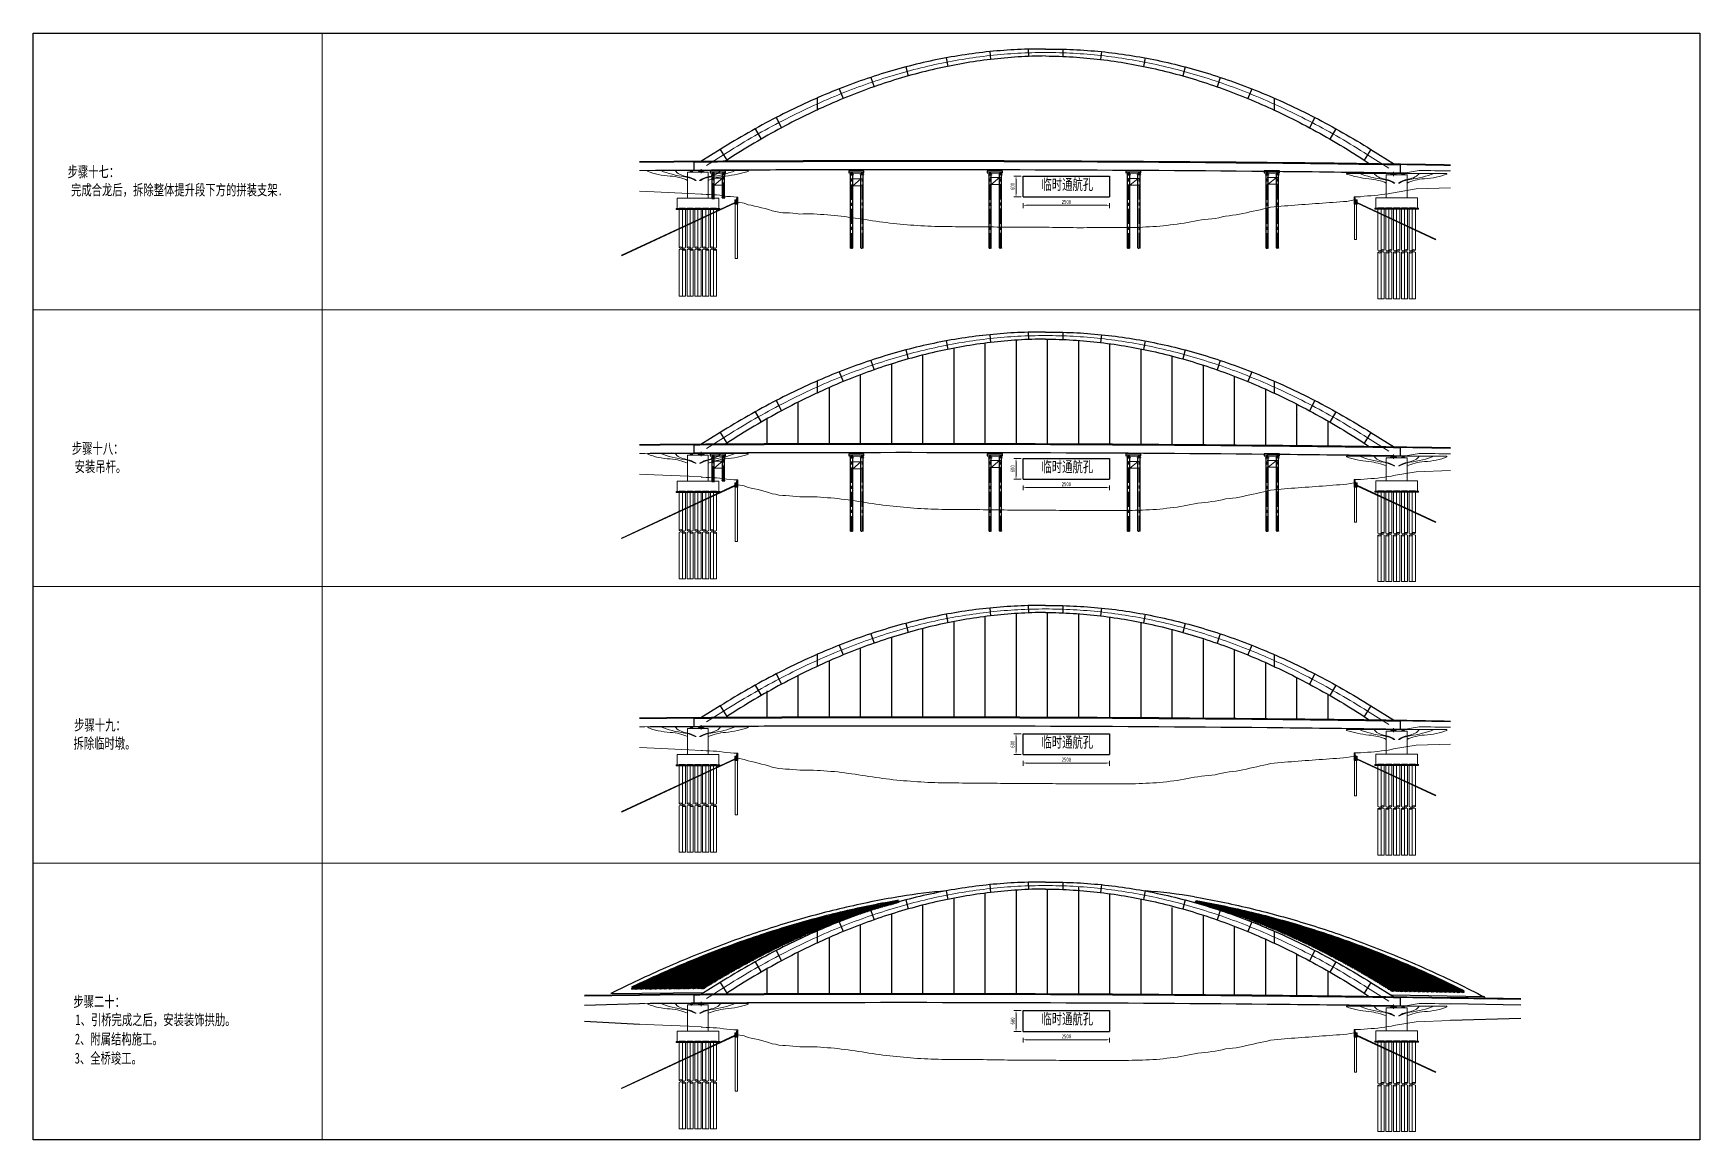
# Model space of a CAD drawing. Extents: x 1767995 to 4174245, y 542814 to 862564.
# Drawn here: x 3692995 to 4174245, y 542814 to 862564 of the extents above; entities that cross this region are included whole.
import ezdxf
from ezdxf.enums import TextEntityAlignment as Align

# ---------------------------------------------------------------- set-up
doc = ezdxf.new("R2010")
doc.units = 0
doc.header["$LTSCALE"] = 3500
doc.linetypes.add('CENTER', pattern=[2, 1.25, -0.25, 0.25, -0.25])
doc.linetypes.add('DIVIDE', pattern=[1.25, 0.5, -0.25, 0, -0.25, 0, -0.25])
doc.layers.get('Defpoints').update_dxf_attribs({"color": 8})
for name, color, linetype, lineweight in [('1粗实线', 1, 'Continuous', 30), ('3中心线', 6, 'CENTER', 18), ('5文本', 7, 'Continuous', 15), ('6标注线', 7, 'Continuous', 13), ('7边界线', 75, 'DIVIDE', 13), ('文字', 7, 'Continuous', 15), ('标注', 3, 'Continuous', 18), ('桥 构造粗实', 1, 'Continuous', 30), ('细实线', 7, 'Continuous', 15)]:
    doc.layers.add(name, color=color, linetype=linetype, lineweight=lineweight)
doc.layers.add('M_Prof', color=2, linetype='Continuous')
doc.styles.add('wlx0.7', font='仿宋_GB2312.TTF', dxfattribs={"width": 0.7})
doc.styles.add('仿宋字', font='仿宋_GB2312.TTF', dxfattribs={"width": 0.7})
doc.styles.add('图内文字', font='仿宋_GB2312.TTF', dxfattribs={"width": 0.7})
doc.dimstyles.new('600', dxfattribs={"dimscale": 600, "dimtxt": 2, "dimasz": 1.5, "dimexe": 1, "dimexo": 1, "dimgap": 0.65, "dimtad": 1, "dimdec": 0, "dimlfac": 0.1, "dimzin": 0, "dimdsep": 46, "dimtxsty": 'wlx0.7', "dimcen": 0, "dimclrd": 7, "dimclre": 7, "dimclrt": 7, "dimadec": 0, "dimazin": 0, "dimtfac": 1, "dimtdec": 0, "dimtmove": 1, "dimatfit": 3, "dimfxl": 1, "dimtolj": 1, "dimtzin": 0, "dimlwd": 13, "dimlwe": 13, "dimarcsym": 1})

msp = doc.modelspace()

# ---------------------------------------------------------------- texts
at = {"layer": '5文本', "style": '仿宋字', "width": 0.7}
for s, p in [('步骤十七：', (3710338.3, 822595.5, -0.3)), ('完成合龙后，拆除整体提升段下方的拼装支架.', (3734461.2, 817324.5, -0.3)), ('步骤十八：', (3711576.1, 742658, -0.3)), ('安装吊杆。', (3712385, 737387, -0.3)), ('步骤十九：', (3712255.5, 662720.5, -0.3)), ('拆除临时墩。', (3713554.5, 657449.5, -0.3)), ('步骤二十：', (3712005.5, 582783, -0.3)), ('1、引桥完成之后，安装装饰拱肋。', (3728276.9, 577512, -0.3)), ('2、附属结构施工。', (3717682.3, 571976.9, -0.3)), ('3、全桥竣工。', (3714655.2, 566441.8, -0.3))]:
    msp.add_text(s, height=3125, dxfattribs=at).set_placement(p, align=Align.MIDDLE)
at = {"layer": '5文本', "char_height": 3125, "attachment_point": 1, "style": '图内文字'}
for insert in [(3984142.8, 820456.1), (3984142.8, 738866.4), (3984142.8, 659275.6), (3984142.8, 579285.8)]:
    msp.add_mtext('临时通航孔', dxfattribs=dict(at, insert=insert))

# ---------------------------------------------------------------- blocks, each defined once
blk = doc.blocks.new('gdfgdfg')
at = {"layer": '细实线'}
h = blk.add_hatch(dxfattribs=at)
h.set_pattern_fill('ANSI31', color=256, scale=50, style=0)
h.set_pattern_definition([(45, (182922.5, 28418.14), (-112.253, 112.253), [])])
h.paths.add_polyline_path([(182922, 29668), (182672, 29668), (182473, 28818), (182022, 28818), (182022, 27998), (182922, 28418)])
h.paths.add_polyline_path([(182922, 28418), (182022, 27998), (182022, 27618), (182922, 27618)])
h = blk.add_hatch(dxfattribs=at)
h.set_pattern_fill('ANSI31', color=256, scale=0.05, style=0)
h.set_pattern_definition([(135, (360864.5, 28418.14), (112.253, 112.253), [])])
h.paths.add_polyline_path([(360864, 29668), (361114, 29668), (361314, 28818), (361764, 28818), (361764, 27998), (360864, 28418)])
h.paths.add_polyline_path([(360864, 28418), (361764, 27998), (361764, 27618), (360864, 27618)])
for p, q in [((156881, 37288), (185882, 37288)), ((156881, 37288), (156881, 37088)), ((168381, 29318), (168381, 34479)), ((168882, 36867), (168381, 36867)), ((168381, 34479), (168381, 36867)), ((174382, 36867), (168882, 36867)), ((169131, 36867), (169131, 36867)), ((169918, 37012), (169145, 37012)), ((169918, 37012), (169145, 37012)), ((169918, 37012), (169145, 37012)), ((169918, 37012), (169145, 37012)), ((169145, 37012), (169145, 36867)), ((169918, 36867), (169145, 36867)), ((169250, 37012), (169250, 37173)), ((169250, 37012), (169250, 37173)), ((169250, 37012), (169250, 37173)), ((169250, 37012), (169250, 37173)), ((169250, 37012), (169250, 37173)), ((169250, 37012), (169250, 37173)), ((169813, 37173), (169250, 37173)), ((169532, 37333), (169532, 36723)), ((169813, 37012), (169813, 37173)), ((169813, 37012), (169813, 37173)), ((169813, 37012), (169813, 37173)), ((169813, 37012), (169813, 37173)), ((169813, 37012), (169813, 37173)), ((169813, 37012), (169813, 37173)), ((169813, 37012), (169813, 37173)), ((169813, 37012), (169813, 37173)), ((169918, 36867), (169918, 37012)), ((169918, 36867), (169918, 37012)), ((169918, 36867), (169918, 37012)), ((169918, 36867), (169918, 37012)), ((170882, 34479), (170582, 34479)), ((173157, 36979), (171407, 36979)), ((171407, 36867), (171407, 36979)), ((173157, 36979), (171407, 36979)), ((171407, 36867), (171407, 36979)), ((173157, 36979), (171407, 36979)), ((171407, 36867), (171407, 36979)), ((173157, 36979), (171407, 36979)), ((171407, 36867), (171407, 36979)), ((173032, 37070), (171531, 37070)), ((171531, 36979), (171531, 37070)), ((173032, 37070), (171531, 37070)), ((171531, 36979), (171531, 37070)), ((173032, 37070), (171531, 37070)), ((171531, 36979), (171531, 37070)), ((173032, 37070), (171531, 37070)), ((171531, 36979), (171531, 37070)), ((173032, 36979), (171531, 36979)), ((173032, 36979), (171531, 36979)), ((173032, 36979), (171531, 36979)), ((173032, 36979), (171531, 36979)), ((171677, 37070), (171677, 37336)), ((171677, 37070), (171677, 37336)), ((171677, 37070), (171677, 37336)), ((171677, 37070), (171677, 37336)), ((171677, 37070), (171677, 37336)), ((171677, 37070), (171677, 37336)), ((172886, 37336), (171677, 37336)), ((171882, 34479), (172182, 34479)), ((172281, 37760), (172281, 36526)), ((172281, 37287), (172281, 36867)), ((172886, 37070), (172886, 37336)), ((172886, 37070), (172886, 37336)), ((172886, 37070), (172886, 37336)), ((172886, 37070), (172886, 37336)), ((172886, 37070), (172886, 37336)), ((172886, 37070), (172886, 37336)), ((172886, 37070), (172886, 37336)), ((172886, 37070), (172886, 37336)), ((173032, 36979), (173032, 37070)), ((173032, 36979), (173032, 37070)), ((173032, 36979), (173032, 37070)), ((173032, 36979), (173032, 37070)), ((173157, 36867), (173157, 36979)), ((173157, 36867), (173157, 36979)), ((173157, 36867), (173157, 36979)), ((173157, 36867), (173157, 36979)), ((174382, 36867), (174382, 34479)), ((174382, 29318), (174382, 34479)), ((185882, 37288), (185882, 37088)), ((387682, 36507), (358681, 36507)), ((358681, 36507), (358681, 36307)), ((370181, 36086), (376181, 36086)), ((370181, 36086), (370181, 33698)), ((370181, 29418), (370181, 33698)), ((371406, 36198), (373156, 36198)), ((371406, 36198), (373156, 36198)), ((371406, 36198), (373156, 36198)), ((371406, 36198), (373156, 36198)), ((371406, 36198), (371406, 36086)), ((371531, 36289), (373032, 36289)), ((371531, 36289), (373032, 36289)), ((371531, 36289), (373032, 36289)), ((371531, 36289), (373032, 36289)), ((371531, 36289), (371531, 36198)), ((371531, 36198), (373032, 36198)), ((371531, 36198), (373032, 36198)), ((371531, 36198), (373032, 36198)), ((371531, 36198), (373032, 36198)), ((371677, 36289), (371677, 36555)), ((371677, 36289), (371677, 36555)), ((371677, 36289), (371677, 36555)), ((371677, 36289), (371677, 36555)), ((371677, 36289), (371677, 36555)), ((371677, 36289), (371677, 36555)), ((371677, 36289), (371677, 36555)), ((371677, 36289), (371677, 36555)), ((371677, 36555), (372886, 36555)), ((372282, 36979), (372282, 35745)), ((372282, 36506), (372282, 36086)), ((372681, 33698), (372381, 33698)), ((372886, 36289), (372886, 36555)), ((372886, 36289), (372886, 36555)), ((372886, 36289), (372886, 36555)), ((372886, 36289), (372886, 36555)), ((372886, 36289), (372886, 36555)), ((372886, 36289), (372886, 36555)), ((373032, 36198), (373032, 36289)), ((373032, 36198), (373032, 36289)), ((373032, 36198), (373032, 36289)), ((373032, 36198), (373032, 36289)), ((373156, 36086), (373156, 36198)), ((373156, 36086), (373156, 36198)), ((373156, 36086), (373156, 36198)), ((373156, 36086), (373156, 36198)), ((373681, 33698), (373981, 33698)), ((374645, 36228), (375418, 36228)), ((374645, 36228), (375418, 36228)), ((374645, 36228), (375418, 36228)), ((374645, 36228), (375418, 36228)), ((374645, 36228), (374645, 36086)), ((374645, 36086), (375418, 36086)), ((374645, 36086), (375418, 36086)), ((374645, 36086), (375418, 36086)), ((374645, 36086), (375418, 36086)), ((374750, 36396), (375313, 36396)), ((374750, 36396), (374750, 36228)), ((375031, 36507), (375031, 35942)), ((375313, 36228), (375313, 36396)), ((375313, 36228), (375313, 36396)), ((375313, 36228), (375313, 36396)), ((375313, 36228), (375313, 36396)), ((375313, 36228), (375313, 36396)), ((375313, 36228), (375313, 36396)), ((375418, 36228), (375418, 36086)), ((375781, 36631), (379681, 37348)), ((376181, 33698), (376181, 36086)), ((376181, 29418), (376181, 33698)), ((387682, 36507), (387682, 36307)), ((154535, 31370), (158782, 31153)), ((158782, 31153), (168782, 30708)), ((177381, 29318), (165381, 29318)), ((165381, 26318), (165381, 29318)), ((174631, 29318), (168131, 29318)), ((174631, 29318), (168131, 29318)), ((168782, 30708), (172281, 30513)), ((172281, 30505), (172746, 30477)), ((172746, 30477), (173763, 30403)), ((173763, 30403), (174769, 30381)), ((174769, 30381), (175754, 30306)), ((175754, 30306), (176782, 30263)), ((176782, 30263), (177705, 30211)), ((177381, 26318), (177381, 29318)), ((177381, 26318), (177381, 29318)), ((177705, 30211), (178781, 30016)), ((178781, 30016), (179771, 29869)), ((179771, 29869), (180766, 29794)), ((180766, 29794), (181732, 29707)), ((181732, 29707), (182922, 29668)), ((182473, 28818), (182672, 29668)), ((182922, 29668), (182672, 29668)), ((182922, 29668), (182922, 27618)), ((182922, 29668), (182922, 28218)), ((360864, 28818), (360864, 29768)), ((360864, 29768), (361782, 29768)), ((360864, 29668), (361114, 29668)), ((360864, 29668), (360864, 27618)), ((361314, 28818), (361114, 29668)), ((361782, 29768), (362782, 29768)), ((362782, 29768), (363775, 29930)), ((363775, 29930), (364771, 29976)), ((364771, 29976), (365828, 30031)), ((365828, 30031), (366804, 30068)), ((366804, 30068), (367759, 30192)), ((367182, 29418), (379182, 29418)), ((367182, 26418), (367182, 29418)), ((367182, 29418), (379182, 29418)), ((367182, 26418), (367182, 29418)), ((367759, 30192), (368782, 30365)), ((368782, 30365), (369790, 30490)), ((369790, 30490), (370768, 30618)), ((369932, 29418), (376432, 29418)), ((369932, 29418), (376432, 29418)), ((370768, 30618), (371735, 30785)), ((371735, 30785), (372282, 30921)), ((372282, 30921), (378782, 32036)), ((378782, 32036), (388735, 32354)), ((379182, 26418), (379182, 29418)), ((182022, 28109), (149353, 12875)), ((182022, 27888), (149438, 12694)), ((182022, 27998), (150302, 13207)), ((177681, 26318), (165081, 26318)), ((165081, 26018), (165081, 26318)), ((177681, 26018), (165081, 26018)), ((165981, 26418), (167781, 26418)), ((165981, 26018), (165981, 26418)), ((165981, 26418), (167781, 26418)), ((165981, 26018), (165981, 26418)), ((177681, 26318), (165981, 26318)), ((177681, 26018), (165981, 26018)), ((165981, 26018), (165981, 15086)), ((165981, 26018), (165981, 15086)), ((166881, 1055), (166881, 26418)), ((167781, 26018), (167781, 26418)), ((167781, 26018), (167781, 26418)), ((167781, 26018), (167781, 15086)), ((167781, 26018), (167781, 15086)), ((168231, 26418), (170031, 26418)), ((168231, 26018), (168231, 26418)), ((168231, 26418), (170031, 26418)), ((168231, 26018), (168231, 26418)), ((168231, 26018), (168231, 15086)), ((168231, 26018), (168231, 15086)), ((169131, 1055), (169131, 26418)), ((170031, 26018), (170031, 26418)), ((170031, 26018), (170031, 26418)), ((170031, 26018), (170031, 15086)), ((170031, 26018), (170031, 15086)), ((170481, 26418), (172281, 26418)), ((170481, 26018), (170481, 26418)), ((170481, 26418), (172281, 26418)), ((170481, 26018), (170481, 26418)), ((170481, 26018), (170481, 15086)), ((170481, 26018), (170481, 15086)), ((171381, 1055), (171381, 26418)), ((172281, 26018), (172281, 26418)), ((172281, 26018), (172281, 26418)), ((172281, 26018), (172281, 15086)), ((172281, 26018), (172281, 15086)), ((172731, 26418), (174531, 26418)), ((172731, 26018), (172731, 26418)), ((172731, 26418), (174531, 26418)), ((172731, 26018), (172731, 26418)), ((172731, 26018), (172731, 15086)), ((172731, 26018), (172731, 15086)), ((173631, 1055), (173631, 26418)), ((174531, 26018), (174531, 26418)), ((174531, 26018), (174531, 26418)), ((174531, 26018), (174531, 15086)), ((174531, 26018), (174531, 15086)), ((174981, 26418), (176781, 26418)), ((174981, 26018), (174981, 26418)), ((174981, 26418), (176781, 26418)), ((174981, 26018), (174981, 26418)), ((174981, 26018), (174981, 15086)), ((174981, 26018), (174981, 15086)), ((175881, 1055), (175881, 26418)), ((176781, 26018), (176781, 26418)), ((176781, 26018), (176781, 26418)), ((176781, 26018), (176781, 15086)), ((176781, 26018), (176781, 15086)), ((177681, 26318), (177681, 26018)), ((177681, 26318), (177681, 26018)), ((182022, 27618), (182022, 28818)), ((182022, 28818), (182473, 28818)), ((182922, 27618), (182022, 27618)), ((182172, 27618), (182172, 11918)), ((182772, 27618), (182772, 11918)), ((182922, 28218), (184782, 27918)), ((184782, 27918), (185870, 27451)), ((185870, 27451), (186718, 27289)), ((186718, 27289), (187689, 27069)), ((187689, 27069), (188781, 26865)), ((188781, 26865), (189749, 26574)), ((189749, 26574), (190828, 26353)), ((190828, 26353), (191732, 26029)), ((191732, 26029), (192790, 25688)), ((192790, 25688), (193797, 25518)), ((193797, 25518), (194782, 25279)), ((194782, 25279), (195922, 25145)), ((195922, 25145), (196697, 25133)), ((196697, 25133), (197814, 25065)), ((197814, 25065), (198781, 24977)), ((198781, 24977), (199841, 24913)), ((199841, 24913), (200782, 24762)), ((200782, 24762), (201782, 24764)), ((201782, 24764), (202782, 24765)), ((202782, 24765), (203782, 24767)), ((203782, 24767), (204782, 24766)), ((204782, 24766), (205782, 24734)), ((205782, 24734), (206782, 24667)), ((206782, 24667), (207782, 24595)), ((207782, 24595), (208782, 24522)), ((208782, 24522), (209782, 24449)), ((209782, 24449), (210782, 24371)), ((210782, 24371), (211782, 24272)), ((211782, 24272), (212782, 24140)), ((212782, 24140), (213782, 24009)), ((322782, 23930), (323782, 24162)), ((323782, 24162), (324782, 24282)), ((324782, 24282), (325782, 24389)), ((325782, 24389), (326782, 24496)), ((326782, 24496), (327782, 24700)), ((327782, 24700), (328782, 24915)), ((328782, 24915), (329782, 25130)), ((329782, 25130), (330782, 25349)), ((330782, 25349), (331782, 25575)), ((331782, 25575), (332782, 25790)), ((332782, 25790), (333782, 26002)), ((333782, 26002), (334782, 26213)), ((334782, 26213), (335782, 26458)), ((335782, 26458), (336782, 26715)), ((336782, 26715), (337782, 26844)), ((337782, 26844), (338782, 26929)), ((338782, 26929), (339782, 27001)), ((339782, 27001), (340782, 27080)), ((340782, 27080), (341782, 27159)), ((341782, 27159), (342782, 27238)), ((342782, 27238), (343782, 27317)), ((343782, 27317), (344782, 27395)), ((344782, 27395), (345782, 27472)), ((345782, 27472), (346782, 27544)), ((346782, 27544), (347782, 27617)), ((347782, 27617), (348782, 27690)), ((348782, 27690), (349782, 27762)), ((349782, 27762), (350782, 27835)), ((350782, 27835), (351782, 27908)), ((351782, 27908), (352782, 27980)), ((352782, 27980), (353782, 28053)), ((353782, 28053), (354782, 28126)), ((354782, 28126), (355782, 28199)), ((355782, 28199), (356782, 28271)), ((356782, 28271), (357782, 28344)), ((357782, 28344), (358782, 28417)), ((358782, 28417), (360864, 28818)), ((360864, 27618), (361764, 27618)), ((361014, 27618), (361014, 17418)), ((361764, 28818), (361314, 28818)), ((361614, 27618), (361614, 17418)), ((361764, 27618), (361764, 28818)), ((361764, 28109), (384464, 17524)), ((361764, 27998), (383516, 17856)), ((361764, 27888), (384380, 17342)), ((366882, 26418), (379482, 26418)), ((366882, 26418), (366882, 26118)), ((366882, 26418), (379482, 26418)), ((366882, 26418), (366882, 26118)), ((366882, 26118), (379482, 26118)), ((366882, 26118), (379482, 26118)), ((369582, 26518), (367782, 26518)), ((367782, 26118), (367782, 26518)), ((369582, 26518), (367782, 26518)), ((367782, 26118), (367782, 26518)), ((367782, 26118), (367782, 14305)), ((367782, 26118), (367782, 14305)), ((368682, 274), (368682, 26518)), ((369582, 26118), (369582, 26518)), ((369582, 26118), (369582, 26518)), ((369582, 26118), (369582, 14305)), ((369582, 26118), (369582, 14305)), ((371832, 26518), (370032, 26518)), ((370032, 26118), (370032, 26518)), ((371832, 26518), (370032, 26518)), ((370032, 26118), (370032, 26518)), ((370032, 26118), (370032, 14305)), ((370032, 26118), (370032, 14305)), ((370932, 274), (370932, 26518)), ((371832, 26118), (371832, 26518)), ((371832, 26118), (371832, 26518)), ((371832, 26118), (371832, 14305)), ((371832, 26118), (371832, 14305)), ((374082, 26518), (372282, 26518)), ((372282, 26118), (372282, 26518)), ((374082, 26518), (372282, 26518)), ((372282, 26118), (372282, 26518)), ((372282, 26118), (372282, 14305)), ((372282, 26118), (372282, 14305)), ((373182, 274), (373182, 26518)), ((374082, 26118), (374082, 26518)), ((374082, 26118), (374082, 26518)), ((374082, 26118), (374082, 14305)), ((374082, 26118), (374082, 14305)), ((376332, 26518), (374532, 26518)), ((374532, 26118), (374532, 26518)), ((376332, 26518), (374532, 26518)), ((374532, 26118), (374532, 26518)), ((374532, 26118), (374532, 14305)), ((374532, 26118), (374532, 14305)), ((375432, 274), (375432, 26518)), ((376332, 26118), (376332, 26518)), ((376332, 26118), (376332, 26518)), ((376332, 26118), (376332, 14305)), ((376332, 26118), (376332, 14305)), ((378582, 26518), (376782, 26518)), ((376782, 26118), (376782, 26518)), ((378582, 26518), (376782, 26518)), ((376782, 26118), (376782, 26518)), ((376782, 26118), (376782, 14305)), ((376782, 26118), (376782, 14305)), ((377682, 274), (377682, 26518)), ((378582, 26118), (378582, 26518)), ((378582, 26118), (378582, 26518)), ((378582, 26118), (378582, 14305)), ((378582, 26118), (378582, 14305)), ((379482, 26118), (379482, 26418)), ((213782, 24009), (214782, 23877)), ((214782, 23877), (215782, 23745)), ((215782, 23745), (216782, 23602)), ((216782, 23602), (217782, 23450)), ((217782, 23450), (218782, 23297)), ((218782, 23297), (219782, 23144)), ((219782, 23144), (220782, 22990)), ((220782, 22990), (221782, 22826)), ((221782, 22826), (222782, 22660)), ((222782, 22660), (223782, 22535)), ((223782, 22535), (224782, 22410)), ((224782, 22410), (225782, 22284)), ((225782, 22284), (226782, 22159)), ((226782, 22159), (227782, 22044)), ((227782, 22044), (228782, 21941)), ((228782, 21941), (229782, 21850)), ((229782, 21850), (230782, 21758)), ((230782, 21758), (231782, 21667)), ((231782, 21667), (232782, 21583)), ((232782, 21583), (233782, 21505)), ((233782, 21505), (234782, 21444)), ((234782, 21444), (235782, 21383)), ((235782, 21383), (236782, 21323)), ((236782, 21323), (237782, 21264)), ((237782, 21264), (238782, 21229)), ((238782, 21229), (239782, 21199)), ((239782, 21199), (240782, 21181)), ((240782, 21181), (241782, 21163)), ((241782, 21163), (242782, 21145)), ((242782, 21145), (243782, 21127)), ((243782, 21127), (244782, 21108)), ((244782, 21108), (245782, 21097)), ((245782, 21097), (246782, 21089)), ((246782, 21089), (247782, 21081)), ((247782, 21081), (248782, 21073)), ((248782, 21073), (249782, 21075)), ((249782, 21075), (250782, 21077)), ((250782, 21077), (251782, 21074)), ((251782, 21074), (252782, 21071)), ((252782, 21071), (253782, 21069)), ((253782, 21069), (254782, 21058)), ((254782, 21058), (255782, 21033)), ((255782, 21033), (256782, 21017)), ((256782, 21017), (257782, 21003)), ((257782, 21003), (258782, 20989)), ((258782, 20989), (259782, 20975)), ((259782, 20975), (260782, 20969)), ((260782, 20969), (261782, 20965)), ((261782, 20965), (262782, 20960)), ((262782, 20960), (263782, 20956)), ((263782, 20956), (264782, 20958)), ((264782, 20958), (265782, 20966)), ((265782, 20966), (266782, 20961)), ((266782, 20961), (267782, 20955)), ((267782, 20955), (268782, 20948)), ((268782, 20948), (269782, 20942)), ((269782, 20942), (270782, 20936)), ((270782, 20936), (271782, 20941)), ((271782, 20941), (272782, 20932)), ((272782, 20932), (273782, 20906)), ((273782, 20906), (274782, 20880)), ((274782, 20880), (275782, 20855)), ((275782, 20855), (276782, 20831)), ((276782, 20831), (277782, 20822)), ((277782, 20822), (278782, 20818)), ((278782, 20818), (279782, 20814)), ((279782, 20814), (280782, 20810)), ((280782, 20810), (281782, 20806)), ((281782, 20806), (282782, 20810)), ((282782, 20810), (283782, 20817)), ((283782, 20817), (284782, 20820)), ((284782, 20820), (285782, 20822)), ((285782, 20822), (286782, 20825)), ((286782, 20825), (287782, 20828)), ((287782, 20828), (288782, 20828)), ((288782, 20828), (289782, 20828)), ((289782, 20828), (290782, 20828)), ((290782, 20828), (291782, 20829)), ((291782, 20829), (292782, 20829)), ((292782, 20829), (293782, 20836)), ((293782, 20836), (294782, 20850)), ((294782, 20850), (295782, 20863)), ((295782, 20863), (296782, 20876)), ((296782, 20876), (297782, 20889)), ((297782, 20889), (298782, 20902)), ((298782, 20902), (299782, 20970)), ((299782, 20970), (300782, 21019)), ((300782, 21019), (301782, 21063)), ((301782, 21063), (302782, 21107)), ((302782, 21107), (303782, 21151)), ((303782, 21151), (304782, 21229)), ((304782, 21229), (305782, 21355)), ((305782, 21355), (306782, 21473)), ((306782, 21473), (307782, 21592)), ((307782, 21592), (308782, 21710)), ((308782, 21710), (309782, 21829)), ((309782, 21829), (310782, 21972)), ((310782, 21972), (311782, 22152)), ((311782, 22152), (312782, 22343)), ((312782, 22343), (313782, 22534)), ((313782, 22534), (314782, 22726)), ((314782, 22726), (315782, 22910)), ((315782, 22910), (316782, 23066)), ((316782, 23066), (317782, 23173)), ((317782, 23173), (318782, 23280)), ((318782, 23280), (319782, 23387)), ((319782, 23387), (320782, 23494)), ((320782, 23494), (321782, 23699)), ((321782, 23699), (322782, 23930)), ((165981, 14453), (165981, 1055)), ((165981, 14453), (165981, 1055)), ((167781, 14453), (167781, 1055)), ((167781, 14453), (167781, 1055)), ((168231, 14453), (168231, 1055)), ((168231, 14453), (168231, 1055)), ((170031, 14453), (170031, 1055)), ((170031, 14453), (170031, 1055)), ((170481, 14453), (170481, 1055)), ((170481, 14453), (170481, 1055)), ((172281, 14453), (172281, 1055)), ((172281, 14453), (172281, 1055)), ((172731, 14453), (172731, 1055)), ((172731, 14453), (172731, 1055)), ((174531, 14453), (174531, 1055)), ((174531, 14453), (174531, 1055)), ((174981, 14453), (174981, 1055)), ((174981, 14453), (174981, 1055)), ((176781, 14453), (176781, 1055)), ((176781, 14453), (176781, 1055)), ((361614, 17418), (361014, 17418)), ((384464, 17524), (384380, 17342)), ((149353, 12875), (149438, 12694)), ((182172, 11918), (182772, 11918)), ((367782, 13672), (367782, 274)), ((367782, 13672), (367782, 274)), ((369582, 13672), (369582, 274)), ((369582, 13672), (369582, 274)), ((370032, 13672), (370032, 274)), ((370032, 13672), (370032, 274)), ((371832, 13672), (371832, 274)), ((371832, 13672), (371832, 274)), ((372282, 13672), (372282, 274)), ((372282, 13672), (372282, 274)), ((374082, 13672), (374082, 274)), ((374082, 13672), (374082, 274)), ((374532, 13672), (374532, 274)), ((374532, 13672), (374532, 274)), ((376332, 13672), (376332, 274)), ((376332, 13672), (376332, 274)), ((376782, 13672), (376782, 274)), ((376782, 13672), (376782, 274)), ((378582, 13672), (378582, 274)), ((378582, 13672), (378582, 274)), ((165981, 1055), (167781, 1055)), ((165981, 1055), (167781, 1055)), ((168231, 1055), (170031, 1055)), ((168231, 1055), (170031, 1055)), ((170481, 1055), (172281, 1055)), ((170481, 1055), (172281, 1055)), ((172731, 1055), (174531, 1055)), ((172731, 1055), (174531, 1055)), ((174981, 1055), (176781, 1055)), ((174981, 1055), (176781, 1055)), ((369582, 274), (367782, 274)), ((369582, 274), (367782, 274)), ((371832, 274), (370032, 274)), ((371832, 274), (370032, 274)), ((374082, 274), (372282, 274)), ((374082, 274), (372282, 274)), ((376332, 274), (374532, 274)), ((376332, 274), (374532, 274)), ((378582, 274), (376782, 274)), ((378582, 274), (376782, 274))]:
    blk.add_line(p, q, dxfattribs=at)
for centre, radius, start, end in [((216121, -6244204), 6284404, 90.4179296, 90.5614959), ((216121, -6244404), 6284404, 90.4179296, 90.5614959), ((280310, -5960229), 6000000, 88.9645624, 89.1026041), ((280310, -5960029), 6000000, 88.9645624, 89.1026041), ((163487, -217409), 254857, 89.25943, 92.01301), ((216121, -6245184), 6282804, 90.418036, 90.4499551), ((280310, -5962609), 6000000, 89.0882783, 89.1026041), ((280310, -5961829), 6000000, 88.9645624, 89.0510312), ((166431, 14636), 636, 45, 135), ((166431, 15536), 636, 225, 315), ((166431, 14003), 636, 45, 135), ((167331, 15536), 636, 225, 315), ((167331, 14003), 636, 45, 135), ((167331, 14903), 636, 225, 315), ((168681, 14636), 636, 45, 135), ((168681, 15536), 636, 225, 315), ((168681, 14003), 636, 45, 135), ((169581, 15536), 636, 225, 315), ((169581, 14003), 636, 45, 135), ((169581, 14903), 636, 225, 315), ((170931, 14636), 636, 45, 135), ((170931, 15536), 636, 225, 315), ((170931, 14003), 636, 45, 135), ((171831, 15536), 636, 225, 315), ((171831, 14003), 636, 45, 135), ((171831, 14903), 636, 225, 315), ((173181, 14636), 636, 45, 135), ((173181, 15536), 636, 225, 315), ((173181, 14003), 636, 45, 135), ((174081, 15536), 636, 225, 315), ((174081, 14003), 636, 45, 135), ((174081, 14903), 636, 225, 315), ((175431, 14636), 636, 45, 135), ((175431, 15536), 636, 225, 315), ((175431, 14003), 636, 45, 135), ((176331, 15536), 636, 225, 315), ((176331, 14003), 636, 45, 135), ((176331, 14903), 636, 225, 315), ((369132, 13855), 636, 45, 135), ((371382, 13855), 636, 45, 135), ((373632, 13855), 636, 45, 135), ((375882, 13855), 636, 45, 135), ((378132, 13855), 636, 45, 135), ((368232, 14755), 636, 225, 315), ((368232, 13222), 636, 45, 135), ((368232, 14122), 636, 225, 315), ((369132, 14755), 636, 225, 315), ((369132, 13222), 636, 45, 135), ((370482, 14755), 636, 225, 315), ((370482, 13222), 636, 45, 135), ((370482, 14122), 636, 225, 315), ((371382, 14755), 636, 225, 315), ((371382, 13222), 636, 45, 135), ((372732, 14755), 636, 225, 315), ((372732, 13222), 636, 45, 135), ((372732, 14122), 636, 225, 315), ((373632, 14755), 636, 225, 315), ((373632, 13222), 636, 45, 135), ((374982, 14755), 636, 225, 315), ((374982, 13222), 636, 45, 135), ((374982, 14122), 636, 225, 315), ((375882, 14755), 636, 225, 315), ((375882, 13222), 636, 45, 135), ((377232, 14755), 636, 225, 315), ((377232, 13222), 636, 45, 135), ((377232, 14122), 636, 225, 315), ((378132, 14755), 636, 225, 315), ((378132, 13222), 636, 45, 135)]:
    blk.add_arc(centre, radius, start, end, dxfattribs=at)
for centre, major_axis, start_param, end_param in [((164960, 42181), (-13000, 0), 0.9002719, 1.4490991), ((172338, 44583), (-18704, 0), 0.8947516, 1.3150091), ((162056, 31278), (-9000, 0), 3.932954, 4.5645287), ((169728, 38021), (-5100, 0), 0.2916899, 1.2471142), ((165524, 32494), (-6429, 0), 3.8070892, 4.3826433), ((165823, 32778), (-6096, 0), 3.7337661, 4.3285869), ((176940, 32778), (-6096, 0), -1.1869942, -0.5921734), ((177239, 32494), (6429, 0), 1.900542, 2.4760961), ((181408, 30578), (-10500, 0), -1.3765959, -0.8377016), ((173035, 38021), (5100, 0), -1.2471142, -0.2916899), ((170425, 44583), (-18704, 0), 1.8265835, 2.2468411), ((176018, 44316), (-17500, 0), 1.7642209, 2.1695934)]:
    blk.add_ellipse(centre, major_axis=major_axis, ratio=0.5, start_param=start_param, end_param=end_param, dxfattribs=at)
at = {"layer": '细实线', "extrusion": (0, 0, -1)}
for centre, major_axis, start_param, end_param in [((368545, 43534), (17500, 0), 1.7642209, 2.1695934), ((374138, 43802), (18704, 0), 1.8265835, 2.2468411), ((363155, 29796), (10500, 0), -1.3765959, -0.8377016), ((371528, 37240), (-5100, 0), -1.2471142, -0.2916899), ((367324, 31713), (-6429, 0), 1.900542, 2.4760961), ((367623, 31996), (-6096, 0), 1.9545984, 2.5494192), ((378740, 31996), (6096, 0), 3.7337661, 4.3285869), ((379039, 31713), (-6429, 0), 0.6654966, 1.2410507), ((382507, 30497), (-9000, 0), 0.7913614, 1.4229361), ((374835, 37240), (5100, 0), 0.2916899, 1.2471142), ((372225, 43802), (18704, 0), 0.8947516, 1.3150091), ((379603, 41399), (13000, 0), 0.9002719, 1.4490991)]:
    blk.add_ellipse(centre, major_axis=major_axis, ratio=0.5, start_param=start_param, end_param=end_param, dxfattribs=at)
blk = doc.blocks.new('trret')
at = {"layer": '1粗实线'}
for p, q in [((3591816, 934986), (3591816, 941829)), ((3592446, 934986), (3592446, 941829)), ((3594816, 935186), (3594816, 941829)), ((3595446, 935186), (3595446, 941829)), ((3631816, 920589), (3631816, 941829)), ((3632446, 920589), (3632446, 941829)), ((3634816, 920637), (3634816, 941829)), ((3635446, 920637), (3635446, 941829)), ((3671816, 920589), (3671816, 941829)), ((3672446, 920589), (3672446, 941829)), ((3674816, 920637), (3674816, 941829)), ((3675446, 920637), (3675446, 941829)), ((3711816, 920589), (3711816, 941829)), ((3712446, 920589), (3712446, 941829)), ((3714816, 920637), (3714816, 941829)), ((3715446, 920637), (3715446, 941829)), ((3751816, 920589), (3751816, 941829)), ((3752446, 920589), (3752446, 941829)), ((3754816, 920637), (3754816, 941829)), ((3755446, 920637), (3755446, 941829))]:
    blk.add_line(p, q, dxfattribs=at)
for points in [[(3591275, 942319), (3595686, 942319), (3595686, 942907), (3591275, 942907)], [(3591816, 941679), (3591781, 941679), (3591731, 941729), (3591731, 941829), (3591731, 941729), (3591781, 941679)], [(3591731, 941829), (3592531, 941829)], [(3591987, 941829), (3591987, 941679), (3591975, 941679), (3591975, 941829), (3591975, 941679), (3591987, 941679)], [(3592287, 941829), (3592287, 941679), (3592275, 941679), (3592275, 941829), (3592275, 941679), (3592287, 941679)], [(3592481, 941679), (3592446, 941679)], [(3592531, 941729), (3592481, 941679), (3592531, 941729), (3592531, 941829)], [(3594816, 941679), (3594781, 941679), (3594731, 941729), (3594731, 941829), (3594731, 941729), (3594781, 941679)], [(3594731, 941829), (3595531, 941829)], [(3594987, 941829), (3594987, 941679), (3594975, 941679), (3594975, 941829), (3594975, 941679), (3594987, 941679)], [(3595287, 941829), (3595287, 941679), (3595275, 941679), (3595275, 941829), (3595275, 941679), (3595287, 941679)], [(3595481, 941679), (3595446, 941679)], [(3595531, 941729), (3595481, 941679), (3595531, 941729), (3595531, 941829)], [(3631275, 942333), (3635686, 942333), (3635686, 942921), (3631275, 942921)], [(3631816, 941679), (3631781, 941679), (3631731, 941729), (3631731, 941829), (3631731, 941729), (3631781, 941679)], [(3631731, 941829), (3632531, 941829)], [(3631987, 941829), (3631987, 941679), (3631975, 941679), (3631975, 941829), (3631975, 941679), (3631987, 941679)], [(3632287, 941829), (3632287, 941679), (3632275, 941679), (3632275, 941829), (3632275, 941679), (3632287, 941679)], [(3632481, 941679), (3632446, 941679)], [(3632531, 941729), (3632481, 941679), (3632531, 941729), (3632531, 941829)], [(3634816, 941679), (3634781, 941679), (3634731, 941729), (3634731, 941829), (3634731, 941729), (3634781, 941679)], [(3634731, 941829), (3635531, 941829)], [(3634987, 941829), (3634987, 941679), (3634975, 941679), (3634975, 941829), (3634975, 941679), (3634987, 941679)], [(3635287, 941829), (3635287, 941679), (3635275, 941679), (3635275, 941829), (3635275, 941679), (3635287, 941679)], [(3635481, 941679), (3635446, 941679)], [(3635531, 941729), (3635481, 941679), (3635531, 941729), (3635531, 941829)], [(3671275, 942333), (3675686, 942333), (3675686, 942921), (3671275, 942921)], [(3671816, 941679), (3671781, 941679), (3671731, 941729), (3671731, 941829), (3671731, 941729), (3671781, 941679)], [(3671731, 941829), (3672531, 941829)], [(3671987, 941829), (3671987, 941679), (3671975, 941679), (3671975, 941829), (3671975, 941679), (3671987, 941679)], [(3672287, 941829), (3672287, 941679), (3672275, 941679), (3672275, 941829), (3672275, 941679), (3672287, 941679)], [(3672481, 941679), (3672446, 941679)], [(3672531, 941729), (3672481, 941679), (3672531, 941729), (3672531, 941829)], [(3674816, 941679), (3674781, 941679), (3674731, 941729), (3674731, 941829), (3674731, 941729), (3674781, 941679)], [(3674731, 941829), (3675531, 941829)], [(3674987, 941829), (3674987, 941679), (3674975, 941679), (3674975, 941829), (3674975, 941679), (3674987, 941679)], [(3675287, 941829), (3675287, 941679), (3675275, 941679), (3675275, 941829), (3675275, 941679), (3675287, 941679)], [(3675481, 941679), (3675446, 941679)], [(3675531, 941729), (3675481, 941679), (3675531, 941729), (3675531, 941829)], [(3711275, 942333), (3715686, 942333), (3715686, 942921), (3711275, 942921)], [(3711816, 941679), (3711781, 941679), (3711731, 941729), (3711731, 941829), (3711731, 941729), (3711781, 941679)], [(3711731, 941829), (3712531, 941829)], [(3711987, 941829), (3711987, 941679), (3711975, 941679), (3711975, 941829), (3711975, 941679), (3711987, 941679)], [(3712287, 941829), (3712287, 941679), (3712275, 941679), (3712275, 941829), (3712275, 941679), (3712287, 941679)], [(3712481, 941679), (3712446, 941679)], [(3712531, 941729), (3712481, 941679), (3712531, 941729), (3712531, 941829)], [(3714816, 941679), (3714781, 941679), (3714731, 941729), (3714731, 941829), (3714731, 941729), (3714781, 941679)], [(3714731, 941829), (3715531, 941829)], [(3714987, 941829), (3714987, 941679), (3714975, 941679), (3714975, 941829), (3714975, 941679), (3714987, 941679)], [(3715287, 941829), (3715287, 941679), (3715275, 941679), (3715275, 941829), (3715275, 941679), (3715287, 941679)], [(3715481, 941679), (3715446, 941679)], [(3715531, 941729), (3715481, 941679), (3715531, 941729), (3715531, 941829)], [(3751275, 942333), (3755686, 942333), (3755686, 942921), (3751275, 942921)], [(3751816, 941679), (3751781, 941679), (3751731, 941729), (3751731, 941829), (3751731, 941729), (3751781, 941679)], [(3751731, 941829), (3752531, 941829)], [(3751987, 941829), (3751987, 941679), (3751975, 941679), (3751975, 941829), (3751975, 941679), (3751987, 941679)], [(3752287, 941829), (3752287, 941679), (3752275, 941679), (3752275, 941829), (3752275, 941679), (3752287, 941679)], [(3752481, 941679), (3752446, 941679)], [(3752531, 941729), (3752481, 941679), (3752531, 941729), (3752531, 941829)], [(3754816, 941679), (3754781, 941679), (3754731, 941729), (3754731, 941829), (3754731, 941729), (3754781, 941679)], [(3754731, 941829), (3755531, 941829)], [(3754987, 941829), (3754987, 941679), (3754975, 941679), (3754975, 941829), (3754975, 941679), (3754987, 941679)], [(3755287, 941829), (3755287, 941679), (3755275, 941679), (3755275, 941829), (3755275, 941679), (3755287, 941679)], [(3755481, 941679), (3755446, 941679)], [(3755531, 941729), (3755481, 941679), (3755531, 941729), (3755531, 941829)], [(3592022, 935006), (3592039, 935006), (3592039, 935151), (3592022, 935151)], [(3592243, 935006), (3592225, 935006), (3592225, 935151), (3592243, 935151)], [(3595022, 935186), (3595039, 935186), (3595039, 935331), (3595022, 935331)], [(3595243, 935186), (3595225, 935186), (3595225, 935331), (3595243, 935331)]]:
    blk.add_lwpolyline(points, close=True, dxfattribs=at)
for points in [[(3591731, 941845), (3591731, 941829), (3591731, 941845), (3592531, 941845), (3592531, 941829), (3592531, 941845)], [(3594731, 941845), (3594731, 941829), (3594731, 941845), (3595531, 941845), (3595531, 941829), (3595531, 941845)], [(3631731, 941845), (3631731, 941829), (3631731, 941845), (3632531, 941845), (3632531, 941829), (3632531, 941845)], [(3634731, 941845), (3634731, 941829), (3634731, 941845), (3635531, 941845), (3635531, 941829), (3635531, 941845)], [(3671731, 941845), (3671731, 941829), (3671731, 941845), (3672531, 941845), (3672531, 941829), (3672531, 941845)], [(3674731, 941845), (3674731, 941829), (3674731, 941845), (3675531, 941845), (3675531, 941829), (3675531, 941845)], [(3711731, 941845), (3711731, 941829), (3711731, 941845), (3712531, 941845), (3712531, 941829), (3712531, 941845)], [(3714731, 941845), (3714731, 941829), (3714731, 941845), (3715531, 941845), (3715531, 941829), (3715531, 941845)], [(3751731, 941845), (3751731, 941829), (3751731, 941845), (3752531, 941845), (3752531, 941829), (3752531, 941845)], [(3754731, 941845), (3754731, 941829), (3754731, 941845), (3755531, 941845), (3755531, 941829), (3755531, 941845)], [(3592534, 935006), (3591732, 935006), (3591732, 934976), (3592534, 934976), (3592534, 935006), (3592534, 935078), (3592488, 935151), (3592442, 935151)], [(3591732, 935006), (3591732, 935078), (3591778, 935151), (3591824, 935151)], [(3595534, 935186), (3594732, 935186), (3594732, 935157), (3595534, 935157), (3595534, 935186), (3595534, 935259), (3595488, 935331), (3595442, 935331)], [(3594732, 935186), (3594732, 935259), (3594778, 935331), (3594824, 935331)]]:
    blk.add_lwpolyline(points, dxfattribs=at)
at = {"layer": '3中心线'}
for p, q in [((3592131, 934986), (3592131, 941829)), ((3592131, 940829), (3595131, 940829)), ((3592131, 938829), (3595131, 938829)), ((3592451, 938829), (3594828, 940829)), ((3595131, 935186), (3595131, 941829)), ((3632131, 920589), (3632131, 941829)), ((3632131, 940615), (3635131, 940615)), ((3632131, 938615), (3635131, 938615)), ((3632451, 938615), (3634828, 940615)), ((3635131, 920637), (3635131, 941829)), ((3672131, 920589), (3672131, 941829)), ((3672131, 940996), (3675131, 940996)), ((3672131, 938996), (3675131, 938996)), ((3672451, 938996), (3674828, 940996)), ((3675131, 920637), (3675131, 941829)), ((3712131, 920589), (3712131, 941829)), ((3712131, 940746), (3715131, 940746)), ((3712131, 938746), (3715131, 938746)), ((3712451, 938746), (3714828, 940746)), ((3715131, 920637), (3715131, 941829)), ((3752131, 920589), (3752131, 941829)), ((3752131, 941034), (3755131, 941034)), ((3752131, 939034), (3755131, 939034)), ((3752451, 939034), (3754828, 941034)), ((3755131, 920637), (3755131, 941829))]:
    blk.add_line(p, q, dxfattribs=at)
at = {"layer": 'M_Prof'}
for p, q in [((3591275, 942887), (3595686, 942887)), ((3591275, 942339), (3595686, 942339)), ((3631275, 942901), (3635686, 942901)), ((3631275, 942353), (3635686, 942353)), ((3671275, 942901), (3675686, 942901)), ((3671275, 942353), (3675686, 942353)), ((3711275, 942901), (3715686, 942901)), ((3711275, 942353), (3715686, 942353)), ((3751275, 942901), (3755686, 942901)), ((3751275, 942353), (3755686, 942353))]:
    blk.add_line(p, q, dxfattribs=at)
for points in [[(3591831, 941845), (3592131, 941845), (3592131, 941863), (3592000, 941863, -0.4142136), (3591987, 941876), (3591987, 942302, -0.4142136), (3592000, 942315), (3592131, 942315), (3592131, 942333), (3591831, 942333), (3591831, 942315), (3591963, 942315, -0.4142136), (3591976, 942302), (3591976, 941876, -0.4142136), (3591963, 941863), (3591831, 941863)], [(3592131, 941845), (3592431, 941845), (3592431, 941863), (3592300, 941863, -0.4142136), (3592287, 941876), (3592287, 942302, -0.4142136), (3592300, 942315), (3592431, 942315), (3592431, 942333), (3592131, 942333), (3592131, 942315), (3592263, 942315, -0.4142136), (3592276, 942302), (3592276, 941876, -0.4142136), (3592263, 941863), (3592131, 941863)], [(3594831, 941845), (3595131, 941845), (3595131, 941863), (3595000, 941863, -0.4142136), (3594987, 941876), (3594987, 942302, -0.4142136), (3595000, 942315), (3595131, 942315), (3595131, 942333), (3594831, 942333), (3594831, 942315), (3594963, 942315, -0.4142136), (3594976, 942302), (3594976, 941876, -0.4142136), (3594963, 941863), (3594831, 941863)], [(3595131, 941845), (3595431, 941845), (3595431, 941863), (3595300, 941863, -0.4142136), (3595287, 941876), (3595287, 942302, -0.4142136), (3595300, 942315), (3595431, 942315), (3595431, 942333), (3595131, 942333), (3595131, 942315), (3595263, 942315, -0.4142136), (3595276, 942302), (3595276, 941876, -0.4142136), (3595263, 941863), (3595131, 941863)], [(3631831, 941845), (3632131, 941845), (3632131, 941863), (3632000, 941863, -0.4142136), (3631987, 941876), (3631987, 942302, -0.4142136), (3632000, 942315), (3632131, 942315), (3632131, 942333), (3631831, 942333), (3631831, 942315), (3631963, 942315, -0.4142136), (3631976, 942302), (3631976, 941876, -0.4142136), (3631963, 941863), (3631831, 941863)], [(3632131, 941845), (3632431, 941845), (3632431, 941863), (3632300, 941863, -0.4142136), (3632287, 941876), (3632287, 942302, -0.4142136), (3632300, 942315), (3632431, 942315), (3632431, 942333), (3632131, 942333), (3632131, 942315), (3632263, 942315, -0.4142136), (3632276, 942302), (3632276, 941876, -0.4142136), (3632263, 941863), (3632131, 941863)], [(3634831, 941845), (3635131, 941845), (3635131, 941863), (3635000, 941863, -0.4142136), (3634987, 941876), (3634987, 942302, -0.4142136), (3635000, 942315), (3635131, 942315), (3635131, 942333), (3634831, 942333), (3634831, 942315), (3634963, 942315, -0.4142136), (3634976, 942302), (3634976, 941876, -0.4142136), (3634963, 941863), (3634831, 941863)], [(3635131, 941845), (3635431, 941845), (3635431, 941863), (3635300, 941863, -0.4142136), (3635287, 941876), (3635287, 942302, -0.4142136), (3635300, 942315), (3635431, 942315), (3635431, 942333), (3635131, 942333), (3635131, 942315), (3635263, 942315, -0.4142136), (3635276, 942302), (3635276, 941876, -0.4142136), (3635263, 941863), (3635131, 941863)], [(3671831, 941845), (3672131, 941845), (3672131, 941863), (3672000, 941863, -0.4142136), (3671987, 941876), (3671987, 942302, -0.4142136), (3672000, 942315), (3672131, 942315), (3672131, 942333), (3671831, 942333), (3671831, 942315), (3671963, 942315, -0.4142136), (3671976, 942302), (3671976, 941876, -0.4142136), (3671963, 941863), (3671831, 941863)], [(3672131, 941845), (3672431, 941845), (3672431, 941863), (3672300, 941863, -0.4142136), (3672287, 941876), (3672287, 942302, -0.4142136), (3672300, 942315), (3672431, 942315), (3672431, 942333), (3672131, 942333), (3672131, 942315), (3672263, 942315, -0.4142136), (3672276, 942302), (3672276, 941876, -0.4142136), (3672263, 941863), (3672131, 941863)], [(3674831, 941845), (3675131, 941845), (3675131, 941863), (3675000, 941863, -0.4142136), (3674987, 941876), (3674987, 942302, -0.4142136), (3675000, 942315), (3675131, 942315), (3675131, 942333), (3674831, 942333), (3674831, 942315), (3674963, 942315, -0.4142136), (3674976, 942302), (3674976, 941876, -0.4142136), (3674963, 941863), (3674831, 941863)], [(3675131, 941845), (3675431, 941845), (3675431, 941863), (3675300, 941863, -0.4142136), (3675287, 941876), (3675287, 942302, -0.4142136), (3675300, 942315), (3675431, 942315), (3675431, 942333), (3675131, 942333), (3675131, 942315), (3675263, 942315, -0.4142136), (3675276, 942302), (3675276, 941876, -0.4142136), (3675263, 941863), (3675131, 941863)], [(3711831, 941845), (3712131, 941845), (3712131, 941863), (3712000, 941863, -0.4142136), (3711987, 941876), (3711987, 942302, -0.4142136), (3712000, 942315), (3712131, 942315), (3712131, 942333), (3711831, 942333), (3711831, 942315), (3711963, 942315, -0.4142136), (3711976, 942302), (3711976, 941876, -0.4142136), (3711963, 941863), (3711831, 941863)], [(3712131, 941845), (3712431, 941845), (3712431, 941863), (3712300, 941863, -0.4142136), (3712287, 941876), (3712287, 942302, -0.4142136), (3712300, 942315), (3712431, 942315), (3712431, 942333), (3712131, 942333), (3712131, 942315), (3712263, 942315, -0.4142136), (3712276, 942302), (3712276, 941876, -0.4142136), (3712263, 941863), (3712131, 941863)], [(3714831, 941845), (3715131, 941845), (3715131, 941863), (3715000, 941863, -0.4142136), (3714987, 941876), (3714987, 942302, -0.4142136), (3715000, 942315), (3715131, 942315), (3715131, 942333), (3714831, 942333), (3714831, 942315), (3714963, 942315, -0.4142136), (3714976, 942302), (3714976, 941876, -0.4142136), (3714963, 941863), (3714831, 941863)], [(3715131, 941845), (3715431, 941845), (3715431, 941863), (3715300, 941863, -0.4142136), (3715287, 941876), (3715287, 942302, -0.4142136), (3715300, 942315), (3715431, 942315), (3715431, 942333), (3715131, 942333), (3715131, 942315), (3715263, 942315, -0.4142136), (3715276, 942302), (3715276, 941876, -0.4142136), (3715263, 941863), (3715131, 941863)], [(3751831, 941845), (3752131, 941845), (3752131, 941863), (3752000, 941863, -0.4142136), (3751987, 941876), (3751987, 942302, -0.4142136), (3752000, 942315), (3752131, 942315), (3752131, 942333), (3751831, 942333), (3751831, 942315), (3751963, 942315, -0.4142136), (3751976, 942302), (3751976, 941876, -0.4142136), (3751963, 941863), (3751831, 941863)], [(3752131, 941845), (3752431, 941845), (3752431, 941863), (3752300, 941863, -0.4142136), (3752287, 941876), (3752287, 942302, -0.4142136), (3752300, 942315), (3752431, 942315), (3752431, 942333), (3752131, 942333), (3752131, 942315), (3752263, 942315, -0.4142136), (3752276, 942302), (3752276, 941876, -0.4142136), (3752263, 941863), (3752131, 941863)], [(3754831, 941845), (3755131, 941845), (3755131, 941863), (3755000, 941863, -0.4142136), (3754987, 941876), (3754987, 942302, -0.4142136), (3755000, 942315), (3755131, 942315), (3755131, 942333), (3754831, 942333), (3754831, 942315), (3754963, 942315, -0.4142136), (3754976, 942302), (3754976, 941876, -0.4142136), (3754963, 941863), (3754831, 941863)], [(3755131, 941845), (3755431, 941845), (3755431, 941863), (3755300, 941863, -0.4142136), (3755287, 941876), (3755287, 942302, -0.4142136), (3755300, 942315), (3755431, 942315), (3755431, 942333), (3755131, 942333), (3755131, 942315), (3755263, 942315, -0.4142136), (3755276, 942302), (3755276, 941876, -0.4142136), (3755263, 941863), (3755131, 941863)]]:
    blk.add_lwpolyline(points, format="xyb", close=True, dxfattribs=at)
for points in [[(3631816, 920589), (3631974, 920510), (3632131, 920589), (3632289, 920667), (3632446, 920589)], [(3632446, 920589), (3632289, 920510), (3632131, 920589)], [(3634816, 920637), (3634974, 920559), (3635131, 920637), (3635289, 920716), (3635446, 920637)], [(3635446, 920637), (3635289, 920559), (3635131, 920637)], [(3671816, 920589), (3671974, 920510), (3672131, 920589), (3672289, 920667), (3672446, 920589)], [(3672446, 920589), (3672289, 920510), (3672131, 920589)], [(3674816, 920637), (3674974, 920559), (3675131, 920637), (3675289, 920716), (3675446, 920637)], [(3675446, 920637), (3675289, 920559), (3675131, 920637)], [(3711816, 920589), (3711974, 920510), (3712131, 920589), (3712289, 920667), (3712446, 920589)], [(3712446, 920589), (3712289, 920510), (3712131, 920589)], [(3714816, 920637), (3714974, 920559), (3715131, 920637), (3715289, 920716), (3715446, 920637)], [(3715446, 920637), (3715289, 920559), (3715131, 920637)], [(3751816, 920589), (3751974, 920510), (3752131, 920589), (3752289, 920667), (3752446, 920589)], [(3752446, 920589), (3752289, 920510), (3752131, 920589)], [(3754816, 920637), (3754974, 920559), (3755131, 920637), (3755289, 920716), (3755446, 920637)], [(3755446, 920637), (3755289, 920559), (3755131, 920637)]]:
    blk.add_spline(points, degree=3, dxfattribs=at)
blk = doc.blocks.new('2121212')
at = {"color": 8}
for centre, major_axis, start_param, end_param in [((-58515, 27507), (550, 0), 2.5567493, 3.335627), ((-58515, 27507), (500, 0), 2.4137423, 3.5845511), ((-59267, 27699), (-500, 0), 8.365681, 9.4922218), ((-59267, 27699), (-550, 0), 8.3882582, 9.4624726), ((-57830, 26479), (-1697, 0), -1.3211987, -0.8353226), ((-57478, 25950), (2505, 0), 1.8720965, 2.2080609), ((-59553, 29065), (-2505, 0), 1.8061964, 2.1651885), ((-59200, 28536), (1697, 0), -1.4336054, -0.8943524), ((-58789, 26981), (-550, 0), 3.6800394, 5.0054975), ((-58789, 26981), (-500, 0), 3.8228622, 4.8626441), ((-57763, 27316), (550, 0), 2.2835979, 3.5420367), ((-58515, 27507), (500, 0), 5.0917255, 6.5225408), ((-57763, 27316), (500, 0), 2.2122033, 3.6451703), ((-58515, 27507), (550, 0), 5.184298, 6.4746927), ((-58037, 26789), (550, 0), 0.4801255, 1.9122257), ((-57078, 26287), (1697, 0), 1.7079873, 2.30627), ((-56726, 25758), (-2505, 0), -1.3353962, -0.9335318), ((-58449, 28344), (-1697, 0), 1.7079873, 2.30627), ((-58801, 28873), (-2505, 0), 1.8061964, 2.2080609), ((-58037, 26789), (500, 0), 0.6062918, 1.7878448), ((-57490, 27842), (-550, 0), 7.1013026, 8.0963821), ((-57490, 27842), (-500, 0), 7.3380224, 7.8584961), ((-57012, 27124), (550, 0), 2.1030133, 3.5962269), ((-57763, 27316), (500, 0), 5.0316506, 6.7047813), ((-57763, 27316), (550, 0), 5.1334311, 6.6336431), ((-57012, 27124), (500, 0), 1.9978275, 3.7150383), ((-57285, 26598), (-550, 0), 3.5517965, 5.1097397), ((-56326, 26096), (1697, 0), 1.7079873, 2.30627), ((-55974, 25567), (-2505, 0), -1.3353962, -0.9335318), ((-57697, 28153), (-1697, 0), 1.7079873, 2.30627), ((-58049, 28682), (2505, 0), -1.3353962, -0.9335318), ((-57285, 26598), (-500, 0), 3.6591247, 5.0024116), ((-56738, 27650), (-550, 0), 6.8648637, 8.3265922), ((-56738, 27650), (-500, 0), 6.9839926, 8.2075823), ((-57012, 27124), (500, 0), 4.9464979, 6.9117767), ((-56260, 26933), (-550, 0), 5.0357662, 6.8115302), ((-57012, 27124), (550, 0), 5.0653094, 6.8062539), ((-56260, 26933), (-500, 0), 4.8606459, 6.9535933), ((-56533, 26406), (550, 0), 0.3320438, 2.0334255), ((-56533, 26406), (500, 0), 0.423875, 1.9405939), ((-55575, 25904), (-1697, 0), -1.4336054, -0.8353226), ((-55222, 25375), (2505, 0), 1.8061964, 2.2080609), ((-56945, 27961), (1697, 0), -1.4336054, -0.8353226), ((-57297, 28490), (-2505, 0), 1.8061964, 2.2080609), ((-55986, 27459), (550, 0), 3.5427624, 5.3574687), ((-55986, 27459), (500, 0), 3.6233757, 5.2774502), ((-56260, 26933), (-500, 0), 7.9758795, 10.3248899), ((-56260, 26933), (-550, 0), 8.119895, 10.1497696), ((-55508, 26741), (550, 0), 1.5985981, 3.7711587), ((-55848, 25378), (1697, 0), 1.7079873, 1.7129495), ((-55496, 24849), (-2505, 0), -1.3353962, -1.332502), ((-57219, 27435), (1697, 0), -0.8381012, -0.8353226), ((-57571, 27964), (-2505, 0), 2.2060767, 2.2080609), ((-55782, 26215), (550, 0), 0.2485864, 2.1063961), ((-55508, 26741), (500, 0), 4.6749956, 10.2486435), ((-55782, 26215), (500, 0), 0.3263458, 2.0287151), ((-54823, 25713), (-1697, 0), -1.4336054, -0.8353226), ((-54471, 25184), (2505, 0), 1.8061964, 2.2080609), ((-56193, 27770), (-1697, 0), 1.7079873, 2.30627), ((-56546, 28298), (-2505, 0), 1.8061964, 2.2080609), ((-55234, 27267), (-550, 0), 6.5316435, 8.6429417), ((-55234, 27267), (-500, 0), 6.5892273, 8.585358), ((-54549, 26239), (1697, 0), 2.2692425, 2.30627), ((-54197, 25710), (2505, 0), 2.181207, 2.2080609), ((-56272, 28825), (2505, 0), -1.3353962, -1.2935977), ((-55920, 28296), (1697, 0), -1.4336054, -1.3612316), ((-55508, 26741), (550, 0), 4.8682209, 7.2928018), ((-55096, 25186), (-1697, 0), -1.4336054, -1.3899498), ((-54744, 24658), (-2505, 0), -1.3353962, -1.3094506), ((-56819, 27772), (-2505, 0), 2.1897972, 2.2080609), ((-56467, 27243), (1697, 0), -0.8609386, -0.8353226), ((-54756, 26550), (-550, 0), 7.8561708, 13.3400057), ((-55030, 26023), (550, 0), 0.1604398, 2.1835553), ((-55030, 26023), (500, 0), 0.2253246, 2.1194503), ((-54756, 26550), (-500, 0), 3.1415927, 9.424778), ((-54071, 25521), (1697, 0), 1.7079873, 2.30627), ((-53719, 24992), (-2505, 0), -1.3353962, -0.9335318), ((-55442, 27578), (-1697, 0), 1.7079873, 2.30627), ((-55794, 28107), (-2505, 0), 1.8061964, 2.2080609), ((-54483, 27076), (-550, 0), 6.3987124, 8.7672765), ((-54483, 27076), (-500, 0), 6.4392523, 8.7263623), ((-53798, 26047), (-1697, 0), -0.9203592, -0.8353226), ((-53445, 25518), (-2505, 0), -0.9950339, -0.9335318), ((-55520, 28633), (2505, 0), -1.3353962, -1.2451815), ((-55168, 28104), (1697, 0), -1.4336054, -1.2833675), ((-54345, 24995), (-1697, 0), -1.4336054, -1.3494445), ((-53992, 24466), (2505, 0), 1.8061964, 1.8569929), ((-56067, 27581), (-2505, 0), 2.1715148, 2.2080609), ((-55715, 27052), (-1697, 0), 2.254973, 2.30627), ((-54278, 25832), (-550, 0), 3.2077998, 5.4062995), ((-54278, 25832), (-500, 0), 3.2594953, 5.3546039), ((-54005, 26358), (-550, 0), 3.1415927, 9.424778), ((-54005, 26358), (-500, 0), 3.1415927, 9.424778), ((-53319, 25329), (-1697, 0), -1.4336054, -0.8353226), ((-52967, 24801), (-2505, 0), -1.3353962, -0.9335318), ((-54690, 27387), (1697, 0), -1.4336054, -0.8353226), ((-55042, 27915), (2505, 0), -1.3353962, -0.9335318), ((-53731, 26884), (-550, 0), 6.2783251, 8.8793419), ((-53731, 26884), (500, 0), 3.1642234, 5.7101975), ((-53046, 25856), (-1697, 0), -0.9666594, -0.8353226), ((-52693, 25327), (2505, 0), 2.1133442, 2.2080609), ((-54768, 28442), (-2505, 0), 1.8061964, 1.9387106), ((-54416, 27913), (-1697, 0), 1.7079873, 1.9231625), ((-53593, 24803), (1697, 0), 1.7079873, 1.8353483), ((-53241, 24274), (2505, 0), 1.8061964, 1.8843378), ((-55316, 27389), (2505, 0), -0.9914004, -0.9335318), ((-54963, 26860), (1697, 0), -0.9167082, -0.8353226), ((-53526, 25640), (-550, 0), 9.3902312, 11.7793779), ((-53526, 25640), (-500, 0), 3.1471548, 5.4557198), ((-52568, 25138), (-1697, 0), -1.4336054, -0.8353226), ((-52215, 24609), (2505, 0), 1.8061964, 2.2080609), ((-53938, 27195), (1697, 0), -1.4336054, -0.8353226), ((-54290, 27724), (-2505, 0), 1.8061964, 2.2080609), ((-52979, 26693), (-550, 0), 6.1670746, 8.9821339), ((-52979, 26693), (500, 0), 3.0417941, 5.8244198), ((-52294, 25664), (1697, 0), 2.1296394, 2.30627), ((-51942, 25135), (2505, 0), 2.0811623, 2.2080609), ((-54017, 28250), (-2505, 0), 1.8061964, 1.9758765), ((-53664, 27721), (-1697, 0), 1.7079873, 1.9783094), ((-52841, 24612), (-1697, 0), -1.4336054, -1.2625175), ((-52489, 24083), (-2505, 0), -1.3353962, -1.2288883), ((-54564, 27198), (-2505, 0), 2.1268701, 2.2080609), ((-54212, 26669), (-1697, 0), 2.1918321, 2.30627), ((-52775, 25449), (-550, 0), 9.2853833, 11.8731029), ((-52775, 25449), (500, 0), 6.1728335, 8.7026168), ((-51816, 24946), (1697, 0), 1.7079873, 2.30627), ((-51464, 24418), (-2505, 0), -1.3353962, -0.9335318), ((-53186, 27004), (-1697, 0), 1.7079873, 2.30627), ((-53539, 27532), (-2505, 0), 1.8061964, 2.2080609), ((-52227, 26501), (-550, 0), 6.0631594, 9.0775601), ((-52227, 26501), (-500, 0), 6.069468, 9.071673), ((-51542, 25473), (1697, 0), 2.0853857, 2.30627), ((-51190, 24944), (-2505, 0), -1.0915582, -0.9335318), ((-53265, 28059), (2505, 0), -1.3353962, -1.1324712), ((-52913, 27530), (1697, 0), -1.4336054, -1.1149487), ((-52089, 24420), (-1697, 0), -1.4336054, -1.21792), ((-51737, 23891), (2505, 0), 1.8061964, 1.9420852), ((-53812, 27006), (-2505, 0), 2.1015012, 2.2080609), ((-53460, 26477), (-1697, 0), 2.1556968, 2.30627), ((-52023, 25257), (-550, 0), 9.1760482, 11.9711911), ((-52023, 25257), (-500, 0), 9.1942606, 11.9535547), ((-51749, 25783), (-550, 0), 3.1415927, 9.424778), ((-51749, 25783), (-500, 0), 3.1415927, 9.424778), ((-51064, 24755), (-1697, 0), -1.4336054, -0.8353226), ((-50712, 24226), (2505, 0), 1.8061964, 2.2080609), ((-52434, 26812), (1697, 0), -1.4336054, -0.8353226), ((-52787, 27341), (2505, 0), -1.3353962, -0.9335318), ((-51476, 26310), (550, 0), 2.8255162, 6.0241574), ((-51476, 26310), (500, 0), 2.8222087, 6.027098), ((-51338, 24229), (1697, 0), 1.7079873, 1.9706367), ((-50985, 23700), (-2505, 0), -1.3353962, -1.1678927), ((-50790, 25281), (1697, 0), 2.04222, 2.30627), ((-50438, 24752), (-2505, 0), -1.1215709, -0.9335318), ((-52513, 27867), (-2505, 0), 1.8061964, 2.0390135), ((-52161, 27338), (-1697, 0), 1.7079873, 2.0694971), ((-53060, 26815), (2505, 0), -1.0685222, -0.9335318), ((-52708, 26286), (-1697, 0), 2.1151019, 2.30627), ((-51271, 25066), (550, 0), 5.9179986, 8.9347997), ((-51271, 25066), (500, 0), 5.9243475, 8.9278777), ((-50312, 24563), (-1697, 0), -1.4336054, -0.8353226), ((-49960, 24035), (2505, 0), 1.8061964, 2.2080609), ((-51683, 26620), (-1697, 0), 1.7079873, 2.30627), ((-52035, 27149), (-2505, 0), 1.8061964, 2.2080609), ((-50586, 24037), (1697, 0), 1.7079873, 2.0179505), ((-50724, 26118), (550, 0), 2.735352, 6.105894), ((-50234, 23508), (-2505, 0), -1.3353962, -1.1355895), ((-50724, 26118), (500, 0), 2.7235069, 6.1176077), ((-50039, 25090), (-1697, 0), -1.1413865, -0.8353226), ((-49686, 24561), (2505, 0), 1.9911929, 2.2080609), ((-51761, 27676), (2505, 0), -1.3353962, -1.0756207), ((-51409, 27147), (-1697, 0), 1.7079873, 2.1077625), ((-52309, 26623), (2505, 0), -1.0995523, -0.9335318), ((-51956, 26094), (1697, 0), -1.0712837, -0.8353226), ((-50519, 24874), (550, 0), 5.7933221, 9.0484073), ((-50519, 24874), (500, 0), 5.7879513, 9.0536335), ((-49561, 24372), (1697, 0), 1.7079873, 2.30627), ((-49208, 23843), (-2505, 0), -1.3353962, -0.9335318), ((-50931, 26429), (-1697, 0), 1.7079873, 2.30627), ((-51283, 26958), (-2505, 0), 1.8061964, 2.2080609), ((-49834, 23846), (-1697, 0), -1.4336054, -1.075813), ((-49482, 23317), (2505, 0), 1.8061964, 2.0389639), ((-49972, 25927), (-550, 0), 5.7914972, 9.3245756), ((-49972, 25927), (-500, 0), 5.7714057, 9.3447837), ((-51557, 26432), (-2505, 0), 2.0086444, 2.2080609), ((-51205, 25903), (-1697, 0), 2.0216206, 2.30627), ((-49287, 24898), (1697, 0), 1.9599323, 2.30627), ((-48935, 24369), (-2505, 0), -1.1777565, -0.9335318), ((-51010, 27484), (2505, 0), -1.3353962, -1.0512771), ((-50657, 26955), (-1697, 0), 1.7079873, 2.1420722), ((-49768, 24683), (550, 0), 5.6610372, 9.1697776), ((-49768, 24683), (500, 0), 5.6429803, 9.188132), ((-49494, 25209), (-550, 0), 3.1415927, 9.424778), ((-49494, 25209), (-500, 0), 3.1415927, 9.424778), ((-49082, 23654), (-1697, 0), -1.4336054, -1.0256649), ((-48809, 24180), (1697, 0), 1.7079873, 2.30627), ((-48457, 23651), (-2505, 0), -1.3353962, -0.9335318), ((-50179, 26237), (-1697, 0), 1.7079873, 2.30627), ((-50531, 26766), (2505, 0), -1.3353962, -0.9335318), ((-48730, 23125), (2505, 0), 1.8061964, 2.0738522), ((-50805, 26240), (2505, 0), -1.169764, -0.9335318), ((-49220, 25735), (550, 0), 2.568809, 6.255835), ((-50453, 25711), (-1697, 0), 1.9674575, 2.30627), ((-49220, 25735), (500, 0), 2.5406306, 6.284407), ((-48535, 24707), (-1697, 0), -1.2200791, -0.8353226), ((-48183, 24178), (-2505, 0), -1.20331, -0.9335318), ((-50258, 27292), (-2505, 0), 1.8061964, 2.1119005), ((-49906, 26764), (-1697, 0), 1.7079873, 2.1724329), ((-49016, 24491), (-550, 0), 8.6604578, 12.4430212), ((-49016, 24491), (-500, 0), 8.6271519, 12.476401), ((-48742, 25017), (-550, 0), 3.1415927, 9.424778), ((-48331, 23463), (1697, 0), 1.7079873, 2.166502), ((-47978, 22934), (-2505, 0), -1.3353962, -1.0322572), ((-48742, 25017), (-500, 0), 3.1415927, 9.424778), ((-48057, 23989), (-1697, 0), -1.4336054, -0.8353226), ((-47705, 23460), (-2505, 0), -1.3353962, -0.9335318), ((-49427, 26046), (1697, 0), -1.4336054, -0.8353226), ((-49780, 26575), (2505, 0), -1.3353962, -0.9335318), ((-50053, 26048), (-2505, 0), 1.9316148, 2.2080609), ((-49701, 25520), (1697, 0), -1.2345327, -0.8353226), ((-48469, 25544), (550, 0), 2.4926014, 6.3238508), ((-48469, 25544), (500, 0), 2.4558666, 6.3600554), ((-47783, 24515), (-1697, 0), -1.2569375, -0.8353226), ((-47431, 23986), (-2505, 0), -1.2273916, -0.9335318), ((-49506, 27101), (-2505, 0), 1.8061964, 2.1311204), ((-49154, 26572), (-1697, 0), 1.7079873, 2.1992716), ((-48264, 24300), (550, 0), 5.3579243, 9.4506346), ((-48264, 24300), (500, 0), 5.3059146, 9.5020819), ((-47579, 23271), (-1697, 0), -1.4336054, -0.9239774), ((-47227, 22742), (-2505, 0), -1.3353962, -0.996227), ((-47991, 24826), (-550, 0), 3.1415927, 9.424778), ((-49302, 25857), (-2505, 0), 1.888297, 2.2080609), ((-48949, 25328), (-1697, 0), 1.8404713, 2.30627), ((-47991, 24826), (-500, 0), 3.1415927, 9.424778), ((-47305, 23797), (1697, 0), 1.7079873, 2.30627), ((-46953, 23268), (2505, 0), 1.8061964, 2.2080609), ((-48676, 25854), (-1697, 0), 1.7079873, 2.30627), ((-49028, 26383), (-2505, 0), 1.8061964, 2.2080609), ((-48538, 23773), (-550, 0), 4.1235177, 4.398609), ((-47717, 25352), (-550, 0), 5.5637048, 9.5277295), ((-47717, 25352), (500, 0), 2.3776101, 6.4303804), ((-47032, 24323), (1697, 0), 1.849522, 2.30627), ((-46679, 23795), (-2505, 0), -1.249907, -0.9335318), ((-48754, 26909), (2505, 0), -1.3353962, -0.9932521), ((-48402, 26381), (-1697, 0), 1.7079873, 2.2232608), ((-47512, 24108), (-550, 0), 8.3170589, 12.7646524), ((-47512, 24108), (-500, 0), 8.2388077, 12.8430226), ((-46827, 23079), (1697, 0), 1.7079873, 2.2709734), ((-46475, 22551), (2505, 0), 1.8061964, 2.1830623), ((-48550, 25665), (2505, 0), -1.3013935, -0.9335318), ((-48198, 25137), (-1697, 0), 1.7641724, 2.30627), ((-47239, 24634), (-550, 0), 3.1415927, 9.424778), ((-46554, 23606), (-1697, 0), -1.4336054, -0.8353226), ((-46201, 23077), (-2505, 0), -1.3353962, -0.9335318), ((-47924, 25663), (-1697, 0), 1.7079873, 2.30627), ((-48276, 26192), (2505, 0), -1.3353962, -0.9335318), ((-46965, 25160), (-550, 0), 5.4973491, 9.5860548), ((-46965, 25160), (-500, 0), 5.4450733, 9.6384001), ((-46280, 24132), (1697, 0), 1.8163079, 2.30627), ((-45928, 23603), (-2505, 0), -1.2707595, -0.9335318), ((-48003, 26718), (-2505, 0), 1.8061964, 2.1636888), ((-47650, 26189), (1697, 0), -1.4336054, -0.8969829), ((-46761, 23917), (-550, 0), 8.0970823, 12.9764699), ((-46761, 23917), (-500, 0), 7.9687348, 13.1048174), ((-46075, 22888), (1697, 0), 1.7079873, 2.30627), ((-45723, 22359), (-2505, 0), -1.3353962, -0.9335318), ((-47446, 24945), (-1697, 0), 1.7079873, 2.30627), ((-47798, 25474), (2505, 0), -1.3353962, -0.9335318), ((-46487, 24443), (-550, 0), 3.1415927, 9.424778), ((-46487, 24443), (-500, 0), 3.1415927, 9.424778), ((-45802, 23414), (-1697, 0), -1.4336054, -0.8353226), ((-45450, 22885), (-2505, 0), -1.3353962, -0.9335318), ((-47172, 25471), (1697, 0), -1.4336054, -0.8353226), ((-47524, 26000), (-2505, 0), 1.8061964, 2.2080609), ((-46692, 25687), (550, 0), 4.3049274, 4.4966466), ((-46213, 24969), (550, 0), 2.293645, 6.4987462), ((-46213, 24969), (500, 0), 2.2335848, 6.5592807), ((-45528, 23940), (-1697, 0), -1.3560634, -0.8353226), ((-45176, 23412), (2505, 0), 1.8518444, 2.2080609), ((-47251, 26526), (-2505, 0), 1.8061964, 2.1772713), ((-46899, 25998), (-1697, 0), 1.7079873, 2.2634863), ((-46009, 23725), (-550, 0), 7.7676368, 13.2910812), ((-46009, 23725), (-500, 0), 3.1415927, 9.424778), ((-45940, 25495), (-550, 0), 7.208068, 7.86949), ((-45050, 23223), (1697, 0), 1.7079873, 2.30627), ((-44698, 22694), (2505, 0), 1.8061964, 2.2080609), ((-46420, 25280), (1697, 0), -1.4336054, -0.8353226), ((-46773, 25809), (-2505, 0), 1.8061964, 2.2080609), ((-45462, 24777), (-550, 0), 5.3775658, 9.6893896), ((-45462, 24777), (-500, 0), 5.30974, 9.7572153), ((-44776, 23749), (1697, 0), 1.7582024, 2.30627), ((-44424, 23220), (-2505, 0), -1.306164, -0.9335318), ((-46499, 26335), (2505, 0), -1.3353962, -0.9529674), ((-46147, 25806), (-1697, 0), 1.7079873, 2.2792787), ((-45188, 25304), (550, 0), 3.9446734, 4.8390966), ((-44984, 24060), (-550, 0), 3.1415927, 9.424778), ((-44984, 24060), (-500, 0), 3.1415927, 9.424778), ((-44298, 23031), (1697, 0), 1.7079873, 2.30627), ((-43946, 22502), (-2505, 0), -1.3353962, -0.9335318), ((-45669, 25088), (-1697, 0), 1.7079873, 2.30627), ((-46021, 25617), (2505, 0), -1.3353962, -0.9335318), ((-45188, 25304), (500, 0), 4.2639079, 4.5198621), ((-44710, 24586), (550, 0), 2.1852722, 6.5901899), ((-44710, 24586), (500, 0), 2.1092618, 6.6656909), ((-44025, 23557), (1697, 0), 1.7336695, 2.30627), ((-43672, 23029), (-2505, 0), -1.3205997, -0.9335318), ((-45747, 26143), (-2505, 0), 1.8061964, 2.198323), ((-45395, 25614), (1697, 0), -1.4336054, -0.8488498), ((-44436, 25112), (550, 0), 3.8565887, 4.9167084), ((-44232, 23868), (-550, 0), 3.1415927, 9.424778), ((-44436, 25112), (500, 0), 4.065946, 4.7072586), ((-44232, 23868), (-500, 0), 3.1415927, 9.424778), ((-43958, 24394), (550, 0), 2.1403471, 6.6275626), ((-43958, 24394), (500, 0), 2.0573781, 6.7105259), ((-43273, 23366), (-1697, 0), -1.429379, -0.8353226), ((-42921, 22837), (-2505, 0), -1.3329835, -0.9335318), ((-44643, 25423), (1697, 0), -1.4336054, -0.8375117), ((-44996, 25952), (-2505, 0), 1.8061964, 2.2064856), ((-43685, 24921), (550, 0), 3.792937, 4.9746778), ((-43685, 24921), (-500, 0), 7.1050096, 7.9456279), ((-43206, 24203), (550, 0), 2.1010692, 6.6595138), ((-43206, 24203), (500, 0), 2.0116593, 6.7495452), ((-42521, 23174), (-1697, 0), -1.4336054, -0.8353226), ((-42169, 22645), (2505, 0), 1.8061964, 2.2080609), ((-43892, 25231), (-1697, 0), 1.7079873, 2.30627), ((-44244, 25760), (-2505, 0), 1.8061964, 2.2080609), ((-42933, 24729), (-550, 0), 6.8842379, 8.1601776), ((-42933, 24729), (-500, 0), 7.0346981, 8.0111639), ((-42455, 24011), (-550, 0), 5.2094487, 9.8259233), ((-42455, 24011), (-500, 0), 5.1143611, 9.921011), ((-41769, 22983), (1697, 0), 1.7079873, 2.30627), ((-41417, 22454), (2505, 0), 1.8061964, 2.2080609), ((-43140, 25040), (1697, 0), -1.4336054, -0.8353226), ((-43492, 25569), (2505, 0), -1.3353962, -0.9335318), ((-42181, 24538), (-550, 0), 6.8448075, 8.1905645), ((-42181, 24538), (-500, 0), 6.9826181, 8.0527539), ((-41703, 23820), (-550, 0), 5.1840592, 9.8422183), ((-41703, 23820), (-500, 0), 5.083473, 9.9419437), ((-41429, 24346), (-550, 0), 6.8155379, 8.210139), ((-41429, 24346), (500, 0), 3.8028499, 4.9388852), ((-47786, 23582), (550, 0), 0.5412001, 1.6891517), ((-47786, 23582), (500, 0), 0.7238646, 1.5058478), ((-47034, 23390), (550, 0), 0.2895871, 1.9320552), ((-47034, 23390), (500, 0), 0.3886158, 1.8341313), ((-46349, 22362), (-1697, 0), -1.4336054, -1.4179693), ((-45997, 21833), (-2505, 0), -1.3353962, -1.3260331), ((-48072, 24948), (-2505, 0), 2.2012424, 2.2080609), ((-47719, 24419), (-1697, 0), 2.2966309, 2.30627), ((-46283, 23199), (-550, 0), 3.2173922, 5.2749552), ((-46283, 23199), (500, 0), 0.1371896, 2.0719724), ((-45324, 22696), (-1697, 0), -1.4336054, -0.8353226), ((-44971, 22168), (-2505, 0), -1.3353962, -0.9335318), ((-46694, 24754), (1697, 0), -1.4336054, -0.8353226), ((-47046, 25282), (-2505, 0), 1.8061964, 2.2080609), ((-45597, 22170), (1697, 0), 1.7079873, 1.813106), ((-45245, 21641), (-2505, 0), -1.3353962, -1.2705935), ((-47320, 24756), (2505, 0), -0.9827767, -0.9335318), ((-46968, 24227), (-1697, 0), 2.2365613, 2.30627), ((-45531, 23007), (-550, 0), 9.3015468, 11.7470072), ((-45531, 23007), (-500, 0), 9.3383445, 11.7098847), ((-44572, 22505), (-1697, 0), -1.4336054, -0.8353226), ((-44220, 21976), (-2505, 0), -1.3353962, -0.9335318), ((-45942, 24562), (-1697, 0), 1.7079873, 2.30627), ((-46295, 25091), (2505, 0), -1.3353962, -0.9335318), ((-44846, 21979), (1697, 0), 1.7079873, 1.8956662), ((-44493, 21450), (-2505, 0), -1.3353962, -1.2170104), ((-46568, 24565), (-2505, 0), 2.1139883, 2.2080609), ((-46216, 24036), (1697, 0), -0.9688766, -0.8353226), ((-44779, 22816), (550, 0), 5.9674084, 8.787893), ((-44779, 22816), (500, 0), 5.9840946, 8.7713923), ((-44505, 23342), (-550, 0), 3.1415927, 9.424778), ((-44505, 23342), (-500, 0), 3.1415927, 9.424778), ((-43820, 22313), (1697, 0), 1.7079873, 2.30627), ((-43468, 21785), (-2505, 0), -1.3353962, -0.9335318), ((-45191, 24370), (-1697, 0), 1.7079873, 2.30627), ((-45543, 24899), (2505, 0), -1.3353962, -0.9335318), ((-44094, 21787), (-1697, 0), -1.4336054, -1.1671155), ((-43742, 21258), (-2505, 0), -1.3353962, -1.164387), ((-43547, 22840), (1697, 0), 1.7079873, 2.30627), ((-43194, 22311), (-2505, 0), -1.3353962, -0.9335318), ((-44917, 24897), (-1697, 0), 1.7079873, 2.30627), ((-45269, 25426), (2505, 0), -1.3353962, -0.9335318), ((-45816, 24373), (2505, 0), -1.0749489, -0.9335318), ((-45464, 23844), (-1697, 0), 2.104759, 2.30627), ((-44027, 22624), (-550, 0), 8.916008, 12.1123135), ((-44027, 22624), (-500, 0), 8.9139439, 12.1149967), ((-43068, 22122), (1697, 0), 1.7079873, 2.30627), ((-42716, 21593), (-2505, 0), -1.3353962, -0.9335318), ((-44439, 24179), (1697, 0), -1.4336054, -0.8353226), ((-44791, 24708), (-2505, 0), 1.8061964, 2.2080609), ((-43342, 21596), (1697, 0), 1.7079873, 2.0513585), ((-42990, 21067), (-2505, 0), -1.3353962, -1.1118325), ((-43480, 23677), (-550, 0), 3.1415927, 9.424778), ((-45065, 24182), (2505, 0), -1.1264968, -0.9335318), ((-43480, 23677), (-500, 0), 3.1415927, 9.424778), ((-44712, 23653), (-1697, 0), 2.0299909, 2.30627), ((-42795, 22648), (-1697, 0), -1.4336054, -0.8353226), ((-42443, 22119), (2505, 0), 1.8061964, 2.2080609), ((-44165, 24705), (1697, 0), -1.4336054, -0.8353226), ((-44517, 25234), (-2505, 0), 1.8061964, 2.2080609), ((-43275, 22433), (550, 0), 5.570918, 9.1636607), ((-43275, 22433), (500, 0), 5.5480599, 9.1860559), ((-42590, 21404), (1697, 0), 1.7079873, 2.1258565), ((-42238, 20875), (-2505, 0), -1.3353962, -1.0601732), ((-42317, 21930), (-1697, 0), -1.4336054, -0.8353226), ((-41964, 21401), (2505, 0), 1.8061964, 2.2080609), ((-43687, 23987), (-1697, 0), 1.7079873, 2.30627), ((-44039, 24516), (-2505, 0), 1.8061964, 2.2080609), ((-44313, 23990), (-2505, 0), 1.9603394, 2.2080609), ((-43961, 23461), (1697, 0), -1.1925189, -0.8353226), ((-42043, 22457), (1697, 0), 1.7079873, 2.30627), ((-41691, 21928), (-2505, 0), -1.3353962, -0.9335318), ((-43413, 24514), (-1697, 0), 1.7079873, 2.30627), ((-43766, 25042), (-2505, 0), 1.8061964, 2.2080609), ((-42524, 22241), (550, 0), 5.3503984, 9.3743819), ((-42524, 22241), (500, 0), 5.3030892, 9.4217258), ((-41839, 21213), (1697, 0), 1.7079873, 2.1999729), ((-41486, 20684), (-2505, 0), -1.3353962, -1.008367), ((-42250, 22767), (-550, 0), 3.1415927, 9.424778), ((-42250, 22767), (-500, 0), 3.1415927, 9.424778), ((-43561, 23798), (-2505, 0), 1.9013156, 2.2080609), ((-43209, 23270), (1697, 0), -1.2817971, -0.8353226), ((-41565, 21739), (1697, 0), 1.7079873, 2.30627), ((-41213, 21210), (2505, 0), 1.8061964, 2.2080609), ((-42935, 23796), (-1697, 0), 1.7079873, 2.30627), ((-43288, 24325), (-2505, 0), 1.8061964, 2.2080609), ((-41976, 23294), (-550, 0), 3.1415927, 9.424778), ((-41976, 23294), (-500, 0), 3.1415927, 9.424778), ((-41291, 22265), (1697, 0), 1.7079873, 2.30627), ((-40939, 21736), (-2505, 0), -1.3353962, -0.9335318), ((-42662, 24322), (1697, 0), -1.4336054, -0.8353226), ((-43014, 24851), (2505, 0), -1.3353962, -0.9335318), ((-41772, 22050), (550, 0), 5.0980657, 9.6182701), ((-41772, 22050), (500, 0), 5.0135988, 9.7037127), ((-41087, 21021), (1697, 0), 1.7079873, 2.273748), ((-40735, 20492), (2505, 0), 1.8061964, 2.1851406), ((-41018, 22791), (1697, 0), 1.7079873, 2.30627), ((-40665, 22262), (-2505, 0), -1.3353962, -0.9335318), ((-42388, 24848), (-1697, 0), 1.7079873, 2.30627), ((-42740, 25377), (-2505, 0), 1.8061964, 2.2080609), ((-42809, 23607), (-2505, 0), 1.8366125, 2.2080609), ((-42457, 23078), (-1697, 0), 1.7578669, 2.30627), ((-42046, 21523), (550, 0), 0.4359299, 1.7132997), ((-41498, 22576), (-550, 0), 3.1415927, 9.424778), ((-42046, 21523), (500, 0), 0.5884458, 1.5624951), ((-41498, 22576), (-500, 0), 3.1415927, 9.424778), ((-40813, 21547), (1697, 0), 1.7079873, 2.30627), ((-40461, 21018), (-2505, 0), -1.3353962, -0.9335318), ((-42184, 23604), (1697, 0), -1.4336054, -0.8353226), ((-42536, 24133), (2505, 0), -1.3353962, -0.9335318), ((-41225, 23102), (-550, 0), 3.1415927, 9.424778), ((-41225, 23102), (-500, 0), 3.1415927, 9.424778), ((-40540, 22073), (-1697, 0), -1.4336054, -0.8353226), ((-40187, 21545), (-2505, 0), -1.3353962, -0.9335318), ((-41910, 24131), (1697, 0), -1.4336054, -0.8353226), ((-42262, 24659), (2505, 0), -1.3353962, -0.9335318), ((-41020, 21858), (-550, 0), 7.9004047, 13.0858168), ((-40951, 23628), (-550, 0), 5.1674669, 9.8517395), ((-41020, 21858), (-500, 0), 7.7042961, 13.2819255), ((-41294, 21332), (-550, 0), 3.26322, 5.156631), ((-41294, 21332), (-500, 0), 3.3372714, 5.0825796), ((-40335, 20829), (1697, 0), 1.7079873, 2.30627), ((-39983, 20301), (2505, 0), 1.8061964, 2.2080609), ((-41705, 22887), (1697, 0), -1.4336054, -0.8353226), ((-42058, 23415), (2505, 0), -1.3353962, -0.9335318), ((-40951, 23628), (500, 0), 1.9227077, 6.8131965), ((-40266, 22600), (1697, 0), 1.7079873, 2.30627), ((-39914, 22071), (-2505, 0), -1.3353962, -0.9335318), ((-41636, 24657), (-1697, 0), 1.7079873, 2.30627), ((-41989, 25186), (-2505, 0), 1.8061964, 2.2080609), ((-40747, 22384), (-550, 0), 3.1415927, 9.424778), ((-40747, 22384), (-500, 0), 3.1415927, 9.424778), ((-40061, 21356), (1697, 0), 1.7079873, 2.30627), ((-39709, 20827), (-2505, 0), -1.3353962, -0.9335318), ((-41432, 23413), (-1697, 0), 1.7079873, 2.30627), ((-41784, 23942), (-2505, 0), 1.8061964, 2.2080609), ((-40678, 24154), (-550, 0), 6.7978701, 8.2212326), ((-40678, 24154), (-500, 0), 6.9223837, 8.0965382), ((-40473, 22910), (-550, 0), 3.1415927, 9.424778), ((-40609, 20303), (1697, 0), 1.7079873, 1.7850656), ((-40256, 19774), (-2505, 0), -1.3353962, -1.2879448), ((-39788, 21882), (1697, 0), 1.7079873, 2.30627), ((-39436, 21353), (-2505, 0), -1.3353962, -0.9335318), ((-41158, 23939), (-1697, 0), 1.7079873, 2.30627), ((-41510, 24468), (-2505, 0), 1.8061964, 2.2080609), ((-42331, 22889), (2505, 0), -0.9698823, -0.9335318), ((-41979, 22360), (-1697, 0), 2.2546326, 2.30627), ((-40542, 21140), (-550, 0), 9.2830962, 11.6933767), ((-40542, 21140), (-500, 0), 9.3219374, 11.6542216), ((-40199, 23437), (-550, 0), 5.158003, 9.8542377), ((-40268, 21666), (-550, 0), 3.1415927, 9.424778), ((-40268, 21666), (-500, 0), 3.1415927, 9.424778), ((-39583, 20638), (1697, 0), 1.7079873, 2.30627), ((-39231, 20109), (-2505, 0), -1.3353962, -0.9335318), ((-40954, 22695), (-1697, 0), 1.7079873, 2.30627), ((-41306, 23224), (-2505, 0), 1.8061964, 2.2080609), ((-40199, 23437), (-500, 0), 5.0538496, 9.9590745), ((-39514, 22408), (1697, 0), 1.7079873, 2.30627), ((-39162, 21879), (-2505, 0), -1.3353962, -0.9335318), ((-40885, 24465), (-1697, 0), 1.7079873, 2.30627), ((-41237, 24994), (2505, 0), -1.3353962, -0.9335318), ((-39995, 22193), (-550, 0), 3.1415927, 9.424778), ((-39310, 21164), (1697, 0), 1.7079873, 2.30627), ((-38957, 20635), (-2505, 0), -1.3353962, -0.9335318), ((-40680, 23221), (-1697, 0), 1.7079873, 2.30627), ((-41032, 23750), (2505, 0), -1.3353962, -0.9335318), ((-39926, 23963), (550, 0), 3.6465046, 5.0827795), ((-39857, 20112), (1697, 0), 1.7079873, 1.8902301), ((-39505, 19583), (-2505, 0), -1.3353962, -1.2200455), ((-39926, 23963), (500, 0), 3.7696793, 4.960516), ((-41580, 22698), (2505, 0), -1.0265852, -0.9335318), ((-39721, 22719), (-550, 0), 3.1415927, 9.424778), ((-41227, 22169), (1697, 0), -0.9678978, -0.8353226), ((-39790, 20949), (-550, 0), 9.0378496, 11.9292812), ((-39790, 20949), (-500, 0), 9.0508984, 11.9164463), ((-39036, 21690), (1697, 0), 1.7079873, 2.30627), ((-38684, 21162), (-2505, 0), -1.3353962, -0.9335318), ((-40406, 23748), (-1697, 0), 1.7079873, 2.30627), ((-40759, 24276), (2505, 0), -1.3353962, -0.9335318), ((-39448, 23245), (550, 0), 2.0141235, 6.7068248), ((-39517, 21475), (-550, 0), 3.1415927, 9.424778), ((-38832, 20446), (1697, 0), 1.7079873, 2.30627), ((-38479, 19918), (-2505, 0), -1.3353962, -0.9335318), ((-40202, 22504), (-1697, 0), 1.7079873, 2.30627), ((-40554, 23032), (-2505, 0), 1.8061964, 2.2080609), ((-39448, 23245), (500, 0), 1.9106436, 6.8103047), ((-38762, 22217), (1697, 0), 1.7079873, 2.30627), ((-38410, 21688), (-2505, 0), -1.3353962, -0.9335318), ((-40133, 24274), (-1697, 0), 1.7079873, 2.30627), ((-40485, 24803), (2505, 0), -1.3353962, -0.9335318), ((-39243, 22001), (-550, 0), 3.1415927, 9.424778), ((-39105, 19920), (-1697, 0), -1.4336054, -1.1534015), ((-38753, 19391), (-2505, 0), -1.3353962, -1.1545303), ((-39243, 22001), (-500, 0), 3.1415927, 9.424778), ((-38558, 20973), (1697, 0), 1.7079873, 2.30627), ((-38206, 20444), (-2505, 0), -1.3353962, -0.9335318), ((-39928, 23030), (-1697, 0), 1.7079873, 2.30627), ((-40281, 23559), (2505, 0), -1.3353962, -0.9335318), ((-40828, 22506), (-2505, 0), 2.0552578, 2.2080609), ((-39174, 23771), (550, 0), 3.6444594, 5.0764889), ((-40476, 21977), (1697, 0), -1.0538413, -0.8353226), ((-39174, 23771), (500, 0), 3.7685531, 4.9523952), ((-39039, 20757), (-550, 0), 8.7944657, 12.1632696), ((-38969, 22527), (-550, 0), 3.1415927, 9.424778), ((-39039, 20757), (500, 0), 5.6417422, 9.0330805), ((-38969, 22527), (-500, 0), 3.1415927, 9.424778), ((-38284, 21499), (-1697, 0), -1.4336054, -0.8353226), ((-37932, 20970), (-2505, 0), -1.3353962, -0.9335318), ((-39655, 23556), (-1697, 0), 1.7079873, 2.30627), ((-40007, 24085), (2505, 0), -1.3353962, -0.9335318), ((-38696, 23054), (550, 0), 2.0199107, 6.6917005), ((-38765, 21283), (-550, 0), 3.1415927, 9.424778), ((-38765, 21283), (-500, 0), 3.1415927, 9.424778), ((-38080, 20255), (1697, 0), 1.7079873, 2.30627), ((-37728, 19726), (-2505, 0), -1.3353962, -0.9335318), ((-39450, 22312), (-1697, 0), 1.7079873, 2.30627), ((-39802, 22841), (2505, 0), -1.3353962, -0.9335318), ((-38696, 23054), (500, 0), 1.9177591, 6.7929078), ((-38353, 19729), (1697, 0), 1.7079873, 2.0818113), ((-38001, 19200), (-2505, 0), -1.3353962, -1.0903454), ((-38011, 22025), (-1697, 0), -1.4336054, -0.8353226), ((-37658, 21496), (2505, 0), 1.8061964, 2.2080609), ((-39381, 24082), (-1697, 0), 1.7079873, 2.30627), ((-39733, 24611), (-2505, 0), 1.8061964, 2.2080609), ((-40076, 22315), (2505, 0), -1.1507563, -0.9335318), ((-39724, 21786), (1697, 0), -1.1479963, -0.8353226), ((-37806, 20781), (-1697, 0), -1.4336054, -0.8353226), ((-37454, 20252), (-2505, 0), -1.3353962, -0.9335318), ((-39177, 22838), (-1697, 0), 1.7079873, 2.30627), ((-39529, 23367), (-2505, 0), 1.8061964, 2.2080609), ((-38422, 23580), (550, 0), 3.6507959, 5.0604312), ((-38287, 20566), (-550, 0), 8.5339736, 12.4134964), ((-38422, 23580), (500, 0), 3.7775394, 4.9330743), ((-38287, 20566), (-500, 0), 8.4952027, 12.4518486), ((-37533, 21307), (1697, 0), 1.7079873, 2.30627), ((-37180, 20779), (-2505, 0), -1.3353962, -0.9335318), ((-38903, 23364), (-1697, 0), 1.7079873, 2.30627), ((-39255, 23893), (-2505, 0), 1.8061964, 2.2080609), ((-37944, 22862), (550, 0), 2.0349627, 6.6697786), ((-37602, 19537), (1697, 0), 1.7079873, 2.1716184), ((-37249, 19008), (-2505, 0), -1.3353962, -1.0279082), ((-37328, 20063), (1697, 0), 1.7079873, 2.30627), ((-36976, 19535), (-2505, 0), -1.3353962, -0.9335318), ((-38698, 22120), (-1697, 0), 1.7079873, 2.30627), ((-39051, 22649), (2505, 0), -1.3353962, -0.9335318), ((-39324, 22123), (-2505, 0), 1.9223653, 2.2080609), ((-37944, 22862), (500, 0), 1.9372967, 6.767288), ((-38972, 21594), (-1697, 0), 1.8911644, 2.30627), ((-37259, 21834), (-1697, 0), -1.4336054, -0.8353226), ((-36907, 21305), (2505, 0), 1.8061964, 2.2080609), ((-38629, 23891), (-1697, 0), 1.7079873, 2.30627), ((-38982, 24419), (2505, 0), -1.3353962, -0.9335318), ((-37054, 20590), (-1697, 0), -1.4336054, -0.8353226), ((-36702, 20061), (2505, 0), 1.8061964, 2.2080609), ((-38425, 22647), (-1697, 0), 1.7079873, 2.30627), ((-38777, 23176), (-2505, 0), 1.8061964, 2.2080609), ((-37670, 23388), (-550, 0), 6.8099605, 8.1779787), ((-37535, 20374), (550, 0), 5.0963998, 9.5592672), ((-37535, 20374), (500, 0), 5.0168559, 9.6391094), ((-37670, 23388), (-500, 0), 6.9430573, 8.0446492), ((-36850, 19346), (-1697, 0), -1.4336054, -0.8810054), ((-36498, 18817), (2505, 0), 1.8061964, 2.1759715), ((-36781, 21116), (1697, 0), 1.7079873, 2.30627), ((-36429, 20587), (-2505, 0), -1.3353962, -0.9335318), ((-38151, 23173), (-1697, 0), 1.7079873, 2.30627), ((-38503, 23702), (2505, 0), -1.3353962, -0.9335318), ((-38573, 21932), (-2505, 0), 1.8477589, 2.2080609), ((-38220, 21403), (-1697, 0), 1.7754186, 2.30627), ((-37809, 19848), (-550, 0), 3.5733677, 4.796653), ((-37192, 22671), (-550, 0), 5.1979648, 9.7830018), ((-37809, 19848), (-500, 0), 3.7367114, 4.6329563), ((-36576, 19872), (-1697, 0), -1.4336054, -0.8353226), ((-36224, 19343), (-2505, 0), -1.3353962, -0.9335318), ((-37947, 21929), (-1697, 0), 1.7079873, 2.30627), ((-38299, 22458), (-2505, 0), 1.8061964, 2.2080609), ((-37192, 22671), (-500, 0), 5.1058569, 9.8756362), ((-36507, 21642), (1697, 0), 1.7079873, 2.30627), ((-36155, 21113), (-2505, 0), -1.3353962, -0.9335318), ((-37878, 23699), (1697, 0), -1.4336054, -0.8353226), ((-38230, 24228), (-2505, 0), 1.8061964, 2.2080609), ((-36303, 20398), (1697, 0), 1.7079873, 2.30627), ((-35950, 19869), (-2505, 0), -1.3353962, -0.9335318), ((-37673, 22455), (-1697, 0), 1.7079873, 2.30627), ((-38025, 22984), (2505, 0), -1.3353962, -0.9335318), ((-36919, 23197), (550, 0), 3.6947346, 5.0038244), ((-36783, 20183), (-550, 0), 7.8338121, 13.0964319), ((-36783, 20183), (-500, 0), 7.6077978, 13.3224462), ((-36919, 23197), (500, 0), 3.8387753, 4.8610208), ((-37057, 19656), (550, 0), 0.0598168, 2.0190744), ((-36714, 21953), (-550, 0), 3.1415927, 9.424778), ((-37057, 19656), (500, 0), 0.1295167, 1.9501687), ((-36098, 19154), (1697, 0), 1.7079873, 2.30627), ((-35746, 18625), (-2505, 0), -1.3353962, -0.9335318), ((-37469, 21211), (-1697, 0), 1.7079873, 2.30627), ((-37821, 21740), (2505, 0), -1.3353962, -0.9335318), ((-36714, 21953), (-500, 0), 3.1415927, 9.424778), ((-36029, 20924), (1697, 0), 1.7079873, 2.30627), ((-35677, 20395), (-2505, 0), -1.3353962, -0.9335318), ((-37399, 22981), (-1697, 0), 1.7079873, 2.30627), ((-37752, 23510), (2505, 0), -1.3353962, -0.9335318), ((-36441, 22479), (550, 0), 2.0836792, 6.6063849), ((-36441, 22479), (500, 0), 1.9979095, 6.6921546), ((-35825, 19680), (-1697, 0), -1.4336054, -0.8353226), ((-35472, 19151), (-2505, 0), -1.3353962, -0.9335318), ((-37195, 21737), (-1697, 0), 1.7079873, 2.30627), ((-37547, 22266), (2505, 0), -1.3353962, -0.9335318), ((-35755, 21450), (-1697, 0), -1.4336054, -0.8353226), ((-35403, 20922), (-2505, 0), -1.3353962, -0.9335318), ((-37126, 23508), (-1697, 0), 1.7079873, 2.30627), ((-37478, 24036), (-2505, 0), 1.8061964, 2.2080609), ((-36236, 21235), (-550, 0), 3.1415927, 9.424778), ((-36372, 18628), (-1697, 0), -1.4336054, -1.339511), ((-36019, 18099), (2505, 0), 1.8061964, 1.864682), ((-36236, 21235), (-500, 0), 3.1415927, 9.424778), ((-38094, 21214), (-2505, 0), 2.1622106, 2.2080609), ((-35551, 20206), (1697, 0), 1.7079873, 2.30627), ((-35199, 19678), (-2505, 0), -1.3353962, -0.9335318), ((-36921, 22264), (1697, 0), -1.4336054, -0.8353226), ((-37274, 22792), (-2505, 0), 1.8061964, 2.2080609), ((-37742, 20685), (-1697, 0), 2.2409266, 2.30627), ((-36305, 19465), (550, 0), 6.0401804, 8.594152), ((-36305, 19465), (500, 0), 6.0706363, 8.5630446), ((-36167, 23005), (-550, 0), 6.8726001, 8.1006493), ((-36032, 19991), (-550, 0), 3.1415927, 9.424778), ((-36167, 23005), (-500, 0), 7.0334677, 7.9397817), ((-36032, 19991), (-500, 0), 3.1415927, 9.424778), ((-35346, 18963), (1697, 0), 1.7079873, 2.30627), ((-34994, 18434), (-2505, 0), -1.3353962, -0.9335318), ((-36717, 21020), (-1697, 0), 1.7079873, 2.30627), ((-37069, 21548), (2505, 0), -1.3353962, -0.9335318), ((-35277, 20733), (-1697, 0), -1.4336054, -0.8353226), ((-34925, 20204), (-2505, 0), -1.3353962, -0.9335318), ((-36648, 22790), (1697, 0), -1.4336054, -0.8353226), ((-37000, 23319), (-2505, 0), 1.8061964, 2.2080609), ((-35689, 22288), (-550, 0), 5.2593102, 9.7050305), ((-35758, 20517), (-550, 0), 3.1415927, 9.424778), ((-35758, 20517), (-500, 0), 3.1415927, 9.424778), ((-35689, 22288), (-500, 0), 5.1797337, 9.7839414), ((-35073, 19489), (1697, 0), 1.7079873, 2.30627), ((-34720, 18960), (-2505, 0), -1.3353962, -0.9335318), ((-36443, 21546), (1697, 0), -1.4336054, -0.8353226), ((-36795, 22075), (-2505, 0), 1.8061964, 2.2080609), ((-35620, 18436), (-1697, 0), -1.4336054, -1.2206068), ((-35268, 17907), (-2505, 0), -1.3353962, -1.199267), ((-35004, 21259), (1697, 0), 1.7404968, 2.30627), ((-34651, 20730), (-2505, 0), -1.3163055, -0.9335318), ((-36726, 23845), (2505, 0), -1.3353962, -0.9466393), ((-36374, 23316), (-1697, 0), 1.7079873, 2.2879472), ((-37343, 21022), (-2505, 0), 2.0952929, 2.2080609), ((-36990, 20493), (-1697, 0), 2.1450208, 2.30627), ((-35553, 19273), (550, 0), 5.7560734, 8.8695881), ((-35553, 19273), (500, 0), 5.7577733, 8.8677998), ((-34799, 20015), (-1697, 0), -1.4336054, -0.8353226), ((-34447, 19486), (-2505, 0), -1.3353962, -0.9335318), ((-36170, 22072), (-1697, 0), 1.7079873, 2.30627), ((-36522, 22601), (-2505, 0), 1.8061964, 2.2080609), ((-35415, 22814), (-550, 0), 6.9206619, 8.042373), ((-35280, 19800), (-550, 0), 3.1415927, 9.424778), ((-35280, 19800), (-500, 0), 3.1415927, 9.424778), ((-35415, 22814), (-500, 0), 7.1091823, 7.8538526), ((-34595, 18771), (1697, 0), 1.7079873, 2.30627), ((-34242, 18242), (-2505, 0), -1.3353962, -0.9335318), ((-35965, 20828), (-1697, 0), 1.7079873, 2.30627), ((-36317, 21357), (-2505, 0), 1.8061964, 2.2080609), ((-34526, 20541), (1697, 0), 1.7079873, 2.30627), ((-34173, 20012), (-2505, 0), -1.3353962, -0.9335318), ((-35896, 22598), (-1697, 0), 1.7079873, 2.30627), ((-36248, 23127), (-2505, 0), 1.8061964, 2.2080609), ((-34868, 18245), (1697, 0), 1.7079873, 2.030139), ((-34516, 17716), (-2505, 0), -1.3353962, -1.1255015), ((-34937, 22096), (-550, 0), 5.3001737, 9.6571496), ((-34937, 22096), (-500, 0), 5.2283336, 9.728889), ((-36591, 20831), (2505, 0), -1.1165971, -0.9335318), ((-36239, 20302), (-1697, 0), 2.0430934, 2.30627), ((-34321, 19297), (-1697, 0), -1.4336054, -0.8353226), ((-33969, 18768), (-2505, 0), -1.3353962, -0.9335318), ((-35691, 21354), (-1697, 0), 1.7079873, 2.30627), ((-36044, 21883), (-2505, 0), 1.8061964, 2.2080609), ((-34252, 21067), (1697, 0), 1.7633012, 2.30627), ((-33900, 20539), (-2505, 0), -1.3025486, -0.9335318), ((-35975, 23653), (2505, 0), -1.3353962, -0.9564601), ((-35622, 23125), (-1697, 0), 1.7079873, 2.2741852), ((-34802, 19082), (-550, 0), 8.6098086, 12.2903693), ((-34802, 19082), (-500, 0), 8.5826624, 12.3179495), ((-34733, 20852), (-550, 0), 3.1415927, 9.424778), ((-34733, 20852), (-500, 0), 3.1415927, 9.424778), ((-34047, 19823), (1697, 0), 1.7079873, 2.30627), ((-33695, 19295), (-2505, 0), -1.3353962, -0.9335318), ((-35418, 21881), (-1697, 0), 1.7079873, 2.30627), ((-35770, 22409), (2505, 0), -1.3353962, -0.9335318), ((-34663, 22622), (550, 0), 3.8467435, 4.8273428), ((-34459, 21378), (-550, 0), 3.1415927, 9.424778), ((-33843, 18579), (-1697, 0), -1.4336054, -0.8353226), ((-33491, 18051), (-2505, 0), -1.3353962, -0.9335318), ((-35213, 20637), (1697, 0), -1.4336054, -0.8353226), ((-35566, 21165), (-2505, 0), 1.8061964, 2.2080609), ((-34663, 22622), (500, 0), 4.0899325, 4.5834034), ((-33774, 20350), (1697, 0), 1.7079873, 2.30627), ((-33422, 19821), (-2505, 0), -1.3353962, -0.9335318), ((-35144, 22407), (-1697, 0), 1.7079873, 2.30627), ((-35496, 22936), (2505, 0), -1.3353962, -0.9335318), ((-34254, 20134), (-550, 0), 3.1415927, 9.424778), ((-34185, 21904), (-550, 0), 5.3454094, 9.6047403), ((-34254, 20134), (-500, 0), 3.1415927, 9.424778), ((-34185, 21904), (-500, 0), 5.2813529, 9.6691471), ((-33569, 19106), (1697, 0), 1.7079873, 2.30627), ((-33217, 18577), (-2505, 0), -1.3353962, -0.9335318), ((-34940, 21163), (-1697, 0), 1.7079873, 2.30627), ((-35292, 21692), (2505, 0), -1.3353962, -0.9335318), ((-33500, 20876), (-1697, 0), -1.3538106, -0.8353226), ((-33148, 20347), (-2505, 0), -1.2874866, -0.9335318), ((-35223, 23462), (-2505, 0), 1.8061964, 2.1740334), ((-34871, 22933), (1697, 0), -1.4336054, -0.8829924), ((-34050, 18890), (550, 0), 5.146877, 9.4593775), ((-34050, 18890), (500, 0), 5.078999, 9.5272555), ((-33981, 20660), (-550, 0), 3.1415927, 9.424778), ((-33981, 20660), (-500, 0), 3.1415927, 9.424778), ((-33296, 19632), (1697, 0), 1.7079873, 2.30627), ((-32943, 19103), (-2505, 0), -1.3353962, -0.9335318), ((-34666, 21689), (-1697, 0), 1.7079873, 2.30627), ((-35018, 22218), (2505, 0), -1.3353962, -0.9335318), ((-33776, 19416), (-550, 0), 3.1415927, 9.424778), ((-33912, 22431), (550, 0), 3.9387535, 4.7309221), ((-33776, 19416), (-500, 0), 3.1415927, 9.424778), ((-33707, 21187), (-550, 0), 3.1415927, 9.424778), ((-33091, 18388), (1697, 0), 1.7079873, 2.30627), ((-32739, 17859), (-2505, 0), -1.3353962, -0.9335318), ((-34461, 20445), (-1697, 0), 1.7079873, 2.30627), ((-34814, 20974), (2505, 0), -1.3353962, -0.9335318), ((-33707, 21187), (-500, 0), 3.1415927, 9.424778), ((-33022, 20158), (1697, 0), 1.7079873, 2.30627), ((-32670, 19629), (-2505, 0), -1.3353962, -0.9335318), ((-34392, 22215), (1697, 0), -1.4336054, -0.8353226), ((-34745, 22744), (-2505, 0), 1.8061964, 2.2080609), ((-33503, 19943), (-550, 0), 3.1415927, 9.424778), ((-33434, 21713), (550, 0), 2.2530956, 6.4064469), ((-33503, 19943), (-500, 0), 3.1415927, 9.424778), ((-33434, 21713), (500, 0), 2.196792, 6.4627506), ((-32817, 18914), (1697, 0), 1.7079873, 2.30627), ((-32465, 18385), (-2505, 0), -1.3353962, -0.9335318), ((-34188, 20971), (-1697, 0), 1.7079873, 2.30627), ((-34540, 21500), (2505, 0), -1.3353962, -0.9335318), ((-32748, 20684), (-1697, 0), -1.3263302, -0.8353226), ((-32396, 20156), (2505, 0), 1.8712592, 2.2080609), ((-34471, 23270), (2505, 0), -1.3353962, -0.9804631), ((-34119, 22742), (-1697, 0), 1.7079873, 2.240482), ((-32544, 19440), (-1697, 0), -1.4336054, -0.8353226), ((-32192, 18912), (-2505, 0), -1.3353962, -0.9335318), ((-33914, 21498), (1697, 0), -1.4336054, -0.8353226), ((-34267, 22026), (-2505, 0), 1.8061964, 2.2080609), ((-33025, 19225), (-550, 0), 3.1415927, 9.424778), ((-33025, 19225), (-500, 0), 3.1415927, 9.424778), ((-33160, 22239), (-550, 0), 7.2223261, 7.7204018), ((-32339, 18196), (1697, 0), 1.7079873, 2.30627), ((-31987, 17668), (-2505, 0), -1.3353962, -0.9335318), ((-33710, 20254), (-1697, 0), 1.7079873, 2.30627), ((-34062, 20782), (2505, 0), -1.3353962, -0.9335318), ((-32270, 19967), (1697, 0), 1.7079873, 2.30627), ((-31918, 19438), (-2505, 0), -1.3353962, -0.9335318), ((-33641, 22024), (-1697, 0), 1.7079873, 2.30627), ((-33993, 22553), (2505, 0), -1.3353962, -0.9335318), ((-32751, 19751), (-550, 0), 3.1415927, 9.424778), ((-32682, 21521), (-550, 0), 5.4496593, 9.484877), ((-32751, 19751), (-500, 0), 3.1415927, 9.424778), ((-32682, 21521), (-500, 0), 5.4006405, 9.5334936), ((-32066, 18723), (-1697, 0), -1.4336054, -0.8353226), ((-31713, 18194), (-2505, 0), -1.3353962, -0.9335318), ((-33436, 20780), (1697, 0), -1.4336054, -0.8353226), ((-33788, 21309), (-2505, 0), 1.8061964, 2.2080609), ((-31997, 20493), (1697, 0), 1.8439744, 2.30627), ((-31644, 19964), (-2505, 0), -1.2520202, -0.9335318), ((-33719, 23079), (2505, 0), -1.3353962, -0.994872), ((-33367, 22550), (-1697, 0), 1.7079873, 2.2201651), ((-31792, 19249), (1697, 0), 1.7079873, 2.30627), ((-31440, 18720), (-2505, 0), -1.3353962, -0.9335318), ((-33162, 21306), (-1697, 0), 1.7079873, 2.30627), ((-33515, 21835), (2505, 0), -1.3353962, -0.9335318), ((-32273, 19033), (-550, 0), 3.1415927, 9.424778), ((-32204, 20804), (-550, 0), 3.1415927, 9.424778), ((-32204, 20804), (-500, 0), 3.1415927, 9.424778), ((-31519, 19775), (1697, 0), 1.7079873, 2.30627), ((-31166, 19246), (-2505, 0), -1.3353962, -0.9335318), ((-32889, 21832), (-1697, 0), 1.7079873, 2.30627), ((-33241, 22361), (2505, 0), -1.3353962, -0.9335318), ((-31930, 21330), (550, 0), 2.3675665, 6.2765436), ((-31930, 21330), (500, 0), 2.3265316, 6.3175408), ((-31314, 18531), (-1697, 0), -1.4336054, -0.8353226), ((-30962, 18002), (2505, 0), 1.8061964, 2.2080609), ((-32684, 20588), (-1697, 0), 1.7079873, 2.30627), ((-33037, 21117), (2505, 0), -1.3353962, -0.9335318), ((-31245, 20301), (1697, 0), 1.8737316, 2.30627), ((-30893, 19772), (-2505, 0), -1.2327278, -0.9335318), ((-32968, 22887), (-2505, 0), 1.8061964, 2.1309831), ((-32615, 22358), (1697, 0), -1.4336054, -0.9436834), ((-31726, 20086), (-550, 0), 3.1415927, 9.424778), ((-31726, 20086), (-500, 0), 3.1415927, 9.424778), ((-31040, 19057), (1697, 0), 1.7079873, 2.30627), ((-30688, 18529), (-2505, 0), -1.3353962, -0.9335318), ((-32411, 21114), (-1697, 0), 1.7079873, 2.30627), ((-32763, 21643), (2505, 0), -1.3353962, -0.9335318), ((-30767, 19584), (1697, 0), 1.7079873, 2.30627), ((-30414, 19055), (-2505, 0), -1.3353962, -0.9335318), ((-32137, 21641), (-1697, 0), 1.7079873, 2.30627), ((-32489, 22169), (-2505, 0), 1.8061964, 2.2080609), ((-31247, 19368), (-550, 0), 3.1415927, 9.424778), ((-31178, 21138), (550, 0), 2.4304506, 6.206317), ((-31247, 19368), (-500, 0), 3.1415927, 9.424778), ((-31178, 21138), (500, 0), 2.397296, 6.2397394), ((-30562, 18340), (1697, 0), 1.7079873, 2.30627), ((-30210, 17811), (-2505, 0), -1.3353962, -0.9335318), ((-31933, 20397), (-1697, 0), 1.7079873, 2.30627), ((-32285, 20925), (2505, 0), -1.3353962, -0.9335318), ((-30493, 20110), (-1697, 0), -1.2363642, -0.8353226), ((-30141, 19581), (-2505, 0), -1.2120989, -0.9335318), ((-32216, 22696), (-2505, 0), 1.8061964, 2.1137921), ((-31864, 22167), (1697, 0), -1.4336054, -0.9680019), ((-30289, 18866), (1697, 0), 1.7079873, 2.30627), ((-29936, 18337), (-2505, 0), -1.3353962, -0.9335318), ((-31659, 20923), (-1697, 0), 1.7079873, 2.30627), ((-32011, 21452), (-2505, 0), 1.8061964, 2.2080609), ((-30015, 19392), (-1697, 0), -1.4336054, -0.8353226), ((-29663, 18863), (-2505, 0), -1.3353962, -0.9335318), ((-31385, 21449), (1697, 0), -1.4336054, -0.8353226), ((-31738, 21978), (-2505, 0), 1.8061964, 2.2080609), ((-30427, 20947), (-550, 0), 5.6383368, 9.2742079), ((-30427, 20947), (-500, 0), 5.6130219, 9.2995549), ((-29810, 18148), (1697, 0), 1.7079873, 2.30627), ((-29458, 17619), (-2505, 0), -1.3353962, -0.9335318), ((-31181, 20205), (1697, 0), -1.4336054, -0.8353226), ((-31533, 20734), (-2505, 0), 1.8061964, 2.2080609), ((-29741, 19918), (1697, 0), 1.9381244, 2.30627), ((-29389, 19389), (-2505, 0), -1.1901663, -0.9335318), ((-31464, 22504), (-2505, 0), 1.8061964, 2.0945458), ((-31112, 21975), (-1697, 0), 1.7079873, 2.1461863), ((-29537, 18674), (-1697, 0), -1.4336054, -0.8353226), ((-29185, 18145), (-2505, 0), -1.3353962, -0.9335318), ((-30907, 20731), (-1697, 0), 1.7079873, 2.30627), ((-31260, 21260), (-2505, 0), 1.8061964, 2.2080609), ((-29263, 19200), (1697, 0), 1.7079873, 2.30627), ((-28911, 18672), (-2505, 0), -1.3353962, -0.9335318), ((-30634, 21258), (-1697, 0), 1.7079873, 2.30627), ((-30986, 21786), (-2505, 0), 1.8061964, 2.2080609), ((-29675, 20755), (-550, 0), 5.710659, 9.1944558), ((-29675, 20755), (-500, 0), 5.6929668, 9.2118913), ((-28990, 19727), (1697, 0), 1.9717172, 2.30627), ((-28637, 19198), (-2505, 0), -1.1674989, -0.9335318), ((-30712, 22313), (2505, 0), -1.3353962, -1.067735), ((-30360, 21784), (1697, 0), -1.4336054, -1.0250063), ((-29470, 19511), (-550, 0), 3.1415927, 9.424778), ((-29470, 19511), (-500, 0), 3.1415927, 9.424778), ((-28785, 18483), (1697, 0), 1.7079873, 2.30627), ((-28433, 17954), (-2505, 0), -1.3353962, -0.9335318), ((-30155, 20540), (-1697, 0), 1.7079873, 2.30627), ((-30508, 21069), (2505, 0), -1.3353962, -0.9335318), ((-29197, 20038), (-550, 0), 3.1415927, 9.424778), ((-29197, 20038), (-500, 0), 3.1415927, 9.424778), ((-28511, 19009), (-1697, 0), -1.4336054, -0.8353226), ((-28159, 18480), (-2505, 0), -1.3353962, -0.9335318), ((-29882, 21066), (1697, 0), -1.4336054, -0.8353226), ((-30234, 21595), (2505, 0), -1.3353962, -0.9335318), ((-28923, 20564), (-550, 0), 5.7868111, 9.1109772), ((-28923, 20564), (-500, 0), 5.7774096, 9.120393), ((-28238, 19535), (1697, 0), 2.0062484, 2.30627), ((-27886, 19006), (-2505, 0), -1.1440443, -0.9335318), ((-29961, 22121), (-2505, 0), 1.8061964, 2.051679), ((-29608, 21592), (-1697, 0), 1.7079873, 2.0846714), ((-28719, 19320), (-550, 0), 3.1415927, 9.424778), ((-28719, 19320), (-500, 0), 3.1415927, 9.424778), ((-28033, 18291), (1697, 0), 1.7079873, 2.30627), ((-27681, 17762), (-2505, 0), -1.3353962, -0.9335318), ((-29404, 20348), (1697, 0), -1.4336054, -0.8353226), ((-29756, 20877), (2505, 0), -1.3353962, -0.9335318), ((-28445, 19846), (-550, 0), 3.1415927, 9.424778), ((-28445, 19846), (-500, 0), 3.1415927, 9.424778), ((-27760, 18817), (-1697, 0), -1.4336054, -0.8353226), ((-27407, 18289), (2505, 0), 1.8061964, 2.2080609), ((-29130, 20875), (-1697, 0), 1.7079873, 2.30627), ((-29482, 21403), (-2505, 0), 1.8061964, 2.2080609), ((-28171, 20372), (-550, 0), 5.8669942, 9.0234745), ((-28171, 20372), (500, 0), 2.7245463, 5.8830096), ((-27486, 19344), (1697, 0), 2.0423644, 2.30627), ((-27134, 18815), (-2505, 0), -1.1191894, -0.9335318), ((-29209, 21930), (2505, 0), -1.3353962, -1.1142419), ((-28856, 21401), (-1697, 0), 1.7079873, 2.0495416), ((-27967, 19128), (-550, 0), 3.1415927, 9.424778), ((-27967, 19128), (-500, 0), 3.1415927, 9.424778), ((-27282, 18100), (-1697, 0), -1.4336054, -0.8353226), ((-26929, 17571), (2505, 0), 1.8061964, 2.2080609), ((-28652, 20157), (-1697, 0), 1.7079873, 2.30627), ((-29004, 20686), (-2505, 0), 1.8061964, 2.2080609), ((-27693, 19654), (-550, 0), 3.1415927, 9.424778), ((-27008, 18626), (1697, 0), 1.7079873, 2.30627), ((-26656, 18097), (-2505, 0), -1.3353962, -0.9335318), ((-28378, 20683), (-1697, 0), 1.7079873, 2.30627), ((-28731, 21212), (-2505, 0), 1.8061964, 2.2080609), ((-27420, 20181), (-550, 0), 5.9522181, 8.9310627), ((-27420, 20181), (-500, 0), 5.9599027, 8.9229286), ((-26734, 19152), (1697, 0), 2.0790194, 2.30627), ((-26382, 18623), (-2505, 0), -1.0937628, -0.9335318), ((-28457, 21738), (2505, 0), -1.3353962, -1.1404731), ((-28105, 21209), (-1697, 0), 1.7079873, 2.0112163), ((-27215, 18937), (-550, 0), 3.1415927, 9.424778), ((-26941, 19463), (-550, 0), 3.1415927, 9.424778), ((-26941, 19463), (-500, 0), 3.1415927, 9.424778), ((-26256, 18434), (1697, 0), 1.7079873, 2.30627), ((-25904, 17906), (-2505, 0), -1.3353962, -0.9335318), ((-27627, 20491), (-1697, 0), 1.7079873, 2.30627), ((-27979, 21020), (2505, 0), -1.3353962, -0.9335318), ((-26668, 19989), (550, 0), 2.9032613, 5.689579), ((-26668, 19989), (500, 0), 2.920893, 5.6717549), ((-25983, 18961), (-1697, 0), -1.0253741, -0.8353226), ((-25630, 18432), (2505, 0), 2.0738043, 2.2080609), ((-27705, 21547), (-2505, 0), 1.8061964, 1.9731312), ((-27353, 21018), (-1697, 0), 1.7079873, 1.9698856), ((-25504, 18243), (-1697, 0), -1.4336054, -0.8353226), ((-25152, 17714), (2505, 0), 1.8061964, 2.2080609), ((-26875, 20300), (-1697, 0), 1.7079873, 2.30627), ((-27227, 20829), (2505, 0), -1.3353962, -0.9335318), ((-25916, 19798), (550, 0), 3.0023289, 5.5833769), ((-25916, 19798), (500, 0), 3.031015, 5.5547814), ((-25231, 18769), (-1697, 0), -0.9866078, -0.8353226), ((-24879, 18240), (-2505, 0), -1.0406299, -0.9335318), ((-26953, 21355), (-2505, 0), 1.8061964, 1.9428276), ((-26601, 20826), (-1697, 0), 1.7079873, 1.9246697), ((-25164, 19606), (550, 0), 3.1094613, 5.4693396), ((-25164, 19606), (500, 0), 3.1509642, 5.42828), ((-24479, 18578), (1697, 0), 2.1943761, 2.30627), ((-24127, 18049), (-2505, 0), -1.0128447, -0.9335318), ((-26202, 21163), (2505, 0), -1.3353962, -1.231655), ((-25849, 20635), (-1697, 0), 1.7079873, 1.8745919), ((-24686, 18888), (550, 0), 1.4293025, 7.1409238), ((-24413, 19415), (-550, 0), 6.3694453, 8.4846578), ((-24413, 19415), (-500, 0), 6.4261312, 8.4273936), ((-23727, 18386), (1697, 0), 2.2343055, 2.30627), ((-23375, 17857), (-2505, 0), -0.9845891, -0.9335318), ((-25450, 20972), (-2505, 0), 1.8061964, 1.8747603), ((-25098, 20443), (1697, 0), -1.4336054, -1.3217851), ((-34116, 18053), (1697, 0), 1.7079873, 2.1351257), ((-33764, 17524), (-2505, 0), -1.3353962, -1.0531023), ((-35839, 20639), (-2505, 0), 1.9494564, 2.2080609), ((-35487, 20110), (1697, 0), -1.2100635, -0.8353226), ((-33365, 17862), (-1697, 0), -1.4336054, -0.9056929), ((-33012, 17333), (-2505, 0), -1.3353962, -0.9828013), ((-35087, 20448), (-2505, 0), 1.868232, 2.2080609), ((-34735, 19919), (-1697, 0), 1.8073319, 2.30627), ((-34324, 18364), (-550, 0), 3.6509409, 4.6721283), ((-34324, 18364), (-500, 0), 3.876671, 4.4463983), ((-33298, 18699), (-550, 0), 7.8606114, 13.0204016), ((-33298, 18699), (-500, 0), 7.674087, 13.2058973), ((-33572, 18173), (550, 0), 0.0587562, 1.9708653), ((-32613, 17670), (1697, 0), 1.7079873, 2.30627), ((-32261, 17141), (-2505, 0), -1.3353962, -0.9335318), ((-33983, 19727), (-1697, 0), 1.7079873, 2.30627), ((-34336, 20256), (2505, 0), -1.3353962, -0.9335318), ((-33572, 18173), (500, 0), 0.1315289, 1.8975083), ((-32887, 17144), (1697, 0), 1.7079873, 1.796539), ((-32534, 16615), (-2505, 0), -1.3353962, -1.2801882), ((-34609, 19730), (-2505, 0), 2.1642549, 2.2080609), ((-34257, 19201), (-1697, 0), 2.2436687, 2.30627), ((-32820, 17981), (-550, 0), 9.1432001, 11.7281866), ((-32820, 17981), (-500, 0), 9.1723647, 11.699237), ((-32546, 18507), (-550, 0), 3.1415927, 9.424778), ((-32546, 18507), (-500, 0), 3.1415927, 9.424778), ((-31861, 17479), (1697, 0), 1.7079873, 2.30627), ((-31509, 16950), (-2505, 0), -1.3353962, -0.9335318), ((-33232, 19536), (-1697, 0), 1.7079873, 2.30627), ((-33584, 20065), (2505, 0), -1.3353962, -0.9335318), ((-31588, 18005), (1697, 0), 1.7079873, 2.30627), ((-31235, 17476), (-2505, 0), -1.3353962, -0.9335318), ((-32958, 20062), (1697, 0), -1.4336054, -0.8353226), ((-33310, 20591), (-2505, 0), 1.8061964, 2.2080609), ((-32135, 16952), (1697, 0), 1.7079873, 1.9267159), ((-31783, 16424), (-2505, 0), -1.3353962, -1.1951554), ((-33857, 19538), (2505, 0), -1.050991, -0.9335318), ((-33505, 19010), (-1697, 0), 2.1378987, 2.30627), ((-32068, 17789), (-550, 0), 8.8289683, 12.0338282), ((-32068, 17789), (-500, 0), 8.8258037, 12.0369928), ((-31109, 17287), (-1697, 0), -1.4336054, -0.8353226), ((-30757, 16758), (-2505, 0), -1.3353962, -0.9335318), ((-32480, 19344), (1697, 0), -1.4336054, -0.8353226), ((-32832, 19873), (-2505, 0), 1.8061964, 2.2080609), ((-31383, 16761), (1697, 0), 1.7079873, 2.0472865), ((-31031, 16232), (-2505, 0), -1.3353962, -1.113451), ((-31521, 18842), (-550, 0), 3.1415927, 9.424778), ((-33106, 19347), (2505, 0), -1.1298163, -0.9335318), ((-32753, 18818), (-1697, 0), 2.0233479, 2.30627), ((-30836, 17813), (1697, 0), 1.7079873, 2.30627), ((-30484, 17285), (-2505, 0), -1.3353962, -0.9335318), ((-32206, 19870), (-1697, 0), 1.7079873, 2.30627), ((-32558, 20399), (2505, 0), -1.3353962, -0.9335318), ((-31317, 17598), (-550, 0), 8.5020312, 12.3513544), ((-31317, 17598), (-500, 0), 8.4650426, 12.388015), ((-30631, 16569), (1697, 0), 1.7079873, 2.1605955), ((-30279, 16041), (-2505, 0), -1.3353962, -1.0351519), ((-30358, 17096), (1697, 0), 1.7079873, 2.30627), ((-30005, 16567), (-2505, 0), -1.3353962, -0.9335318), ((-31728, 19153), (-1697, 0), 1.7079873, 2.30627), ((-32080, 19682), (2505, 0), -1.3353962, -0.9335318), ((-32354, 19155), (-2505, 0), 1.9282536, 2.2080609), ((-32002, 18626), (1697, 0), -1.2425086, -0.8353226), ((-30769, 18650), (-550, 0), 3.1415927, 9.424778), ((-30769, 18650), (-500, 0), 3.1415927, 9.424778), ((-30084, 17622), (1697, 0), 1.7079873, 2.30627), ((-29732, 17093), (-2505, 0), -1.3353962, -0.9335318), ((-31454, 19679), (-1697, 0), 1.7079873, 2.30627), ((-31807, 20208), (2505, 0), -1.3353962, -0.9335318), ((-30565, 17406), (550, 0), 4.9819515, 9.580969), ((-30565, 17406), (500, 0), 4.8896472, 9.6738819), ((-29880, 16378), (1697, 0), 1.7079873, 2.2712194), ((-29527, 15849), (-2505, 0), -1.3353962, -0.9580336), ((-31602, 18964), (2505, 0), -1.3042633, -0.9335318), ((-31250, 18435), (-1697, 0), 1.7582984, 2.30627), ((-30838, 16880), (-550, 0), 3.4191759, 4.8577533), ((-30838, 16880), (500, 0), 0.4016994, 1.5920972), ((-30291, 17933), (-550, 0), 3.1415927, 9.424778), ((-30291, 17933), (-500, 0), 3.1415927, 9.424778), ((-29606, 16904), (1697, 0), 1.7079873, 2.30627), ((-29254, 16375), (-2505, 0), -1.3353962, -0.9335318), ((-30976, 18961), (-1697, 0), 1.7079873, 2.30627), ((-31329, 19490), (2505, 0), -1.3353962, -0.9335318), ((-29332, 17430), (1697, 0), 1.7079873, 2.30627), ((-28980, 16901), (-2505, 0), -1.3353962, -0.9335318), ((-30703, 19487), (-1697, 0), 1.7079873, 2.30627), ((-31055, 20016), (-2505, 0), 1.8061964, 2.2080609), ((-29813, 17215), (-550, 0), 7.407777, 13.4288217), ((-30153, 15852), (1697, 0), 1.7079873, 1.7164109), ((-29801, 15323), (-2505, 0), -1.3353962, -1.3302362), ((-31876, 18438), (-2505, 0), 2.2040502, 2.2080609), ((-31524, 17909), (1697, 0), -0.841063, -0.8353226), ((-30087, 16689), (-550, 0), 9.2859565, 11.5496796), ((-30087, 16689), (500, 0), 6.1926181, 8.3605309), ((-29813, 17215), (-500, 0), 3.1415927, 9.424778), ((-29128, 16186), (1697, 0), 1.7079873, 2.30627), ((-28776, 15657), (-2505, 0), -1.3353962, -0.9335318), ((-30498, 18243), (-1697, 0), 1.7079873, 2.30627), ((-30850, 18772), (2505, 0), -1.3353962, -0.9335318), ((-29059, 17956), (-1697, 0), -1.4336054, -0.8353226), ((-28706, 17428), (-2505, 0), -1.3353962, -0.9335318), ((-30429, 20014), (1697, 0), -1.4336054, -0.8353226), ((-30781, 20542), (-2505, 0), 1.8061964, 2.2080609), ((-28854, 16712), (1697, 0), 1.7079873, 2.30627), ((-28502, 16184), (-2505, 0), -1.3353962, -0.9335318), ((-30225, 18770), (-1697, 0), 1.7079873, 2.30627), ((-30577, 19298), (-2505, 0), 1.8061964, 2.2080609), ((-29401, 15660), (1697, 0), 1.7079873, 1.8656165), ((-29049, 15131), (-2505, 0), -1.3353962, -1.2353042), ((-31124, 18246), (2505, 0), -1.0159809, -0.9335318), ((-30772, 17717), (-1697, 0), 2.1880919, 2.30627), ((-29335, 16497), (-550, 0), 8.9333316, 11.8926017), ((-29335, 16497), (-500, 0), 8.9425915, 11.8829176), ((-28581, 17239), (-1697, 0), -1.4336054, -0.8353226), ((-28228, 16710), (-2505, 0), -1.3353962, -0.9335318), ((-29951, 19296), (1697, 0), -1.4336054, -0.8353226), ((-30303, 19825), (2505, 0), -1.3353962, -0.9335318), ((-28992, 18794), (-550, 0), 3.1415927, 9.424778), ((-28376, 15995), (-1697, 0), -1.4336054, -0.8353226), ((-28024, 15466), (-2505, 0), -1.3353962, -0.9335318), ((-29746, 18052), (1697, 0), -1.4336054, -0.8353226), ((-30099, 18581), (-2505, 0), 1.8061964, 2.2080609), ((-28992, 18794), (-500, 0), 3.1415927, 9.424778), ((-28307, 17765), (1697, 0), 1.7079873, 2.30627), ((-27955, 17236), (-2505, 0), -1.3353962, -0.9335318), ((-29677, 19822), (-1697, 0), 1.7079873, 2.30627), ((-30030, 20351), (-2505, 0), 1.8061964, 2.2080609), ((-28650, 15469), (1697, 0), 1.7079873, 1.9993215), ((-28297, 14940), (-2505, 0), -1.3353962, -1.1458938), ((-28102, 16521), (-1697, 0), -1.4336054, -0.8353226), ((-27750, 15992), (-2505, 0), -1.3353962, -0.9335318), ((-29473, 18578), (-1697, 0), 1.7079873, 2.30627), ((-29825, 19107), (-2505, 0), 1.8061964, 2.2080609), ((-30372, 18054), (2505, 0), -1.0987484, -0.9335318), ((-30020, 17526), (-1697, 0), 2.0683493, 2.30627), ((-28583, 16306), (550, 0), 5.4452189, 9.0896474), ((-28514, 18076), (-550, 0), 3.1415927, 9.424778), ((-28583, 16306), (500, 0), 5.4198332, 9.1151187), ((-28514, 18076), (-500, 0), 3.1415927, 9.424778), ((-27829, 17047), (1697, 0), 1.7079873, 2.30627), ((-27477, 16518), (-2505, 0), -1.3353962, -0.9335318), ((-29199, 19104), (-1697, 0), 1.7079873, 2.30627), ((-29551, 19633), (2505, 0), -1.3353962, -0.9335318), ((-28240, 18602), (-550, 0), 3.1415927, 9.424778), ((-27898, 15277), (1697, 0), 1.7079873, 2.1240768), ((-27546, 14748), (-2505, 0), -1.3353962, -1.0603349), ((-27624, 15803), (-1697, 0), -1.4336054, -0.8353226), ((-27272, 15274), (-2505, 0), -1.3353962, -0.9335318), ((-28995, 17860), (1697, 0), -1.4336054, -0.8353226), ((-29347, 18389), (-2505, 0), 1.8061964, 2.2080609), ((-28240, 18602), (-500, 0), 3.1415927, 9.424778), ((-27555, 17573), (1697, 0), 1.7079873, 2.30627), ((-27203, 17045), (-2505, 0), -1.3353962, -0.9335318), ((-28926, 19631), (1697, 0), -1.4336054, -0.8353226), ((-29278, 20159), (2505, 0), -1.3353962, -0.9335318), ((-29621, 17863), (-2505, 0), 1.9552414, 2.2080609), ((-29268, 17334), (-1697, 0), 1.9393341, 2.30627), ((-28036, 17358), (-550, 0), 3.1415927, 9.424778), ((-28036, 17358), (-500, 0), 3.1415927, 9.424778), ((-27351, 16329), (1697, 0), 1.7079873, 2.30627), ((-26998, 15801), (-2505, 0), -1.3353962, -0.9335318), ((-28721, 18387), (-1697, 0), 1.7079873, 2.30627), ((-29073, 18915), (2505, 0), -1.3353962, -0.9335318), ((-27831, 16114), (550, 0), 5.0587879, 9.4688706), ((-27831, 16114), (500, 0), 4.9830425, 9.5446159), ((-27077, 16856), (-1697, 0), -1.4336054, -0.8353226), ((-26725, 16327), (-2505, 0), -1.3353962, -0.9335318), ((-28447, 18913), (1697, 0), -1.4336054, -0.8353226), ((-28800, 19442), (-2505, 0), 1.8061964, 2.2080609), ((-27146, 15085), (-1697, 0), -1.4336054, -0.8977179), ((-26794, 14557), (-2505, 0), -1.3353962, -0.9770505), ((-28869, 17671), (2505, 0), -1.2814073, -0.9335318), ((-28517, 17143), (1697, 0), -1.3474025, -0.8353226), ((-28105, 15588), (550, 0), 0.3708695, 1.5901878), ((-27558, 16640), (-550, 0), 3.1415927, 9.424778), ((-27558, 16640), (-500, 0), 3.1415927, 9.424778), ((-27489, 18410), (-550, 0), 3.1415927, 9.424778), ((-28105, 15588), (500, 0), 0.5339961, 1.4272917), ((-26873, 15612), (1697, 0), 1.7079873, 2.30627), ((-26520, 15083), (-2505, 0), -1.3353962, -0.9335318), ((-28243, 17669), (-1697, 0), 1.7079873, 2.30627), ((-28595, 18198), (-2505, 0), 1.8061964, 2.2080609), ((-27489, 18410), (-500, 0), 3.1415927, 9.424778), ((-26803, 17382), (1697, 0), 1.7079873, 2.30627), ((-26451, 16853), (-2505, 0), -1.3353962, -0.9335318), ((-28174, 19439), (-1697, 0), 1.7079873, 2.30627), ((-28526, 19968), (-2505, 0), 1.8061964, 2.2080609), ((-27284, 17166), (-550, 0), 3.1415927, 9.424778), ((-27284, 17166), (-500, 0), 3.1415927, 9.424778), ((-26599, 16138), (1697, 0), 1.7079873, 2.30627), ((-26247, 15609), (-2505, 0), -1.3353962, -0.9335318), ((-27969, 18195), (1697, 0), -1.4336054, -0.8353226), ((-28322, 18724), (2505, 0), -1.3353962, -0.9335318), ((-27080, 15922), (-550, 0), 7.5964445, 13.201687), ((-26530, 17908), (1697, 0), 1.7079873, 2.30627), ((-26178, 17379), (-2505, 0), -1.3353962, -0.9335318), ((-27900, 19965), (-1697, 0), 1.7079873, 2.30627), ((-28252, 20494), (2505, 0), -1.3353962, -0.9335318), ((-27353, 15396), (550, 0), 6.1727365, 8.3423585), ((-27080, 15922), (-500, 0), 3.1415927, 9.424778), ((-27353, 15396), (500, 0), 6.2263552, 8.288591), ((-26394, 14894), (1697, 0), 1.7079873, 2.30627), ((-26042, 14365), (-2505, 0), -1.3353962, -0.9335318), ((-27765, 16951), (-1697, 0), 1.7079873, 2.30627), ((-28117, 17480), (2505, 0), -1.3353962, -0.9335318), ((-26325, 16664), (-1697, 0), -1.4336054, -0.8353226), ((-25973, 16135), (2505, 0), 1.8061964, 2.2080609), ((-27696, 18721), (-1697, 0), 1.7079873, 2.30627), ((-28048, 19250), (-2505, 0), 1.8061964, 2.2080609), ((-26806, 16449), (-550, 0), 3.1415927, 9.424778), ((-26806, 16449), (-500, 0), 3.1415927, 9.424778), ((-26737, 18219), (-550, 0), 3.1415927, 9.424778), ((-26121, 15420), (-1697, 0), -1.4336054, -0.8353226), ((-25769, 14891), (-2505, 0), -1.3353962, -0.9335318), ((-27491, 17477), (1697, 0), -1.4336054, -0.8353226), ((-27843, 18006), (2505, 0), -1.3353962, -0.9335318), ((-26052, 17190), (1697, 0), 1.7079873, 2.30627), ((-25699, 16662), (-2505, 0), -1.3353962, -0.9335318), ((-27422, 19248), (-1697, 0), 1.7079873, 2.30627), ((-27774, 19776), (2505, 0), -1.3353962, -0.9335318), ((-26668, 14368), (-1697, 0), -1.4336054, -1.2923883), ((-26316, 13839), (-2505, 0), -1.3353962, -1.2458103), ((-26532, 16975), (-550, 0), 3.1415927, 9.424778), ((-28391, 16954), (-2505, 0), 2.1340964, 2.2080609), ((-28038, 16425), (-1697, 0), 2.2000892, 2.30627), ((-26532, 16975), (-500, 0), 3.1415927, 9.424778), ((-26601, 15205), (-550, 0), 8.932616, 11.858743), ((-26463, 18745), (-550, 0), 3.1415927, 9.424778), ((-25847, 15946), (-1697, 0), -1.4336054, -0.8353226), ((-25495, 15418), (2505, 0), 1.8061964, 2.2080609), ((-27218, 18004), (-1697, 0), 1.7079873, 2.30627), ((-27570, 18532), (-2505, 0), 1.8061964, 2.2080609), ((-26601, 15205), (-500, 0), 8.9437333, 11.8475779), ((-26463, 18745), (-500, 0), 3.1415927, 9.424778), ((-25778, 17717), (1697, 0), 1.7079873, 2.30627), ((-25426, 17188), (-2505, 0), -1.3353962, -0.9335318), ((-27148, 19774), (1697, 0), -1.4336054, -0.8353226), ((-27501, 20303), (-2505, 0), 1.8061964, 2.2080609), ((-26259, 17501), (-550, 0), 3.1415927, 9.424778), ((-25643, 14702), (-1697, 0), -1.4336054, -0.8353226), ((-25290, 14174), (-2505, 0), -1.3353962, -0.9335318), ((-27013, 16760), (1697, 0), -1.4336054, -0.8353226), ((-27365, 17288), (-2505, 0), 1.8061964, 2.2080609), ((-25574, 16473), (1697, 0), 1.7079873, 2.30627), ((-25221, 15944), (-2505, 0), -1.3353962, -0.9335318), ((-26944, 18530), (-1697, 0), 1.7079873, 2.30627), ((-27296, 19059), (2505, 0), -1.3353962, -0.9335318), ((-25916, 14176), (1697, 0), 1.7079873, 1.9916947), ((-26054, 16257), (-550, 0), 3.1415927, 9.424778), ((-25564, 13647), (-2505, 0), -1.3353962, -1.1508349), ((-26054, 16257), (-500, 0), 3.1415927, 9.424778), ((-25985, 18027), (-550, 0), 3.1415927, 9.424778), ((-25369, 15229), (1697, 0), 1.7079873, 2.30627), ((-25017, 14700), (-2505, 0), -1.3353962, -0.9335318), ((-26739, 17286), (-1697, 0), 1.7079873, 2.30627), ((-27092, 17815), (-2505, 0), 1.8061964, 2.2080609), ((-27639, 16762), (2505, 0), -1.0949556, -0.9335318), ((-25985, 18027), (-500, 0), 3.1415927, 9.424778), ((-27287, 16233), (-1697, 0), 2.0735284, 2.30627), ((-25300, 16999), (1697, 0), 1.7079873, 2.30627), ((-24948, 16470), (-2505, 0), -1.3353962, -0.9335318), ((-26670, 19056), (-1697, 0), 1.7079873, 2.30627), ((-27023, 19585), (2505, 0), -1.3353962, -0.9335318), ((-25850, 15013), (-550, 0), 8.5628678, 12.2211107), ((-25781, 16783), (-550, 0), 3.1415927, 9.424778), ((-25850, 15013), (-500, 0), 8.5369397, 12.2475457), ((-25095, 15755), (1697, 0), 1.7079873, 2.30627), ((-24743, 15226), (-2505, 0), -1.3353962, -0.9335318), ((-26466, 17812), (-1697, 0), 1.7079873, 2.30627), ((-26818, 18341), (2505, 0), -1.3353962, -0.9335318), ((-25026, 17525), (-1697, 0), -1.4336054, -0.8353226), ((-24674, 16996), (2505, 0), 1.8061964, 2.2080609), ((-26397, 19582), (1697, 0), -1.4336054, -0.8353226), ((-26749, 20111), (-2505, 0), 1.8061964, 2.2080609), ((-25165, 13985), (1697, 0), 1.7079873, 2.1252184), ((-25507, 17310), (-550, 0), 3.1415927, 9.424778), ((-24812, 13456), (-2505, 0), -1.3353962, -1.0593448), ((-24891, 14511), (-1697, 0), -1.4336054, -0.8353226), ((-24539, 13982), (2505, 0), 1.8061964, 2.2080609), ((-26261, 16568), (-1697, 0), 1.7079873, 2.30627), ((-26614, 17097), (-2505, 0), 1.8061964, 2.2080609), ((-25507, 17310), (-500, 0), 3.1415927, 9.424778), ((-24822, 16281), (1697, 0), 1.7079873, 2.30627), ((-24470, 15752), (-2505, 0), -1.3353962, -0.9335318), ((-26192, 18338), (-1697, 0), 1.7079873, 2.30627), ((-26544, 18867), (-2505, 0), 1.8061964, 2.2080609), ((-26887, 16571), (2505, 0), -1.1883866, -0.9335318), ((-26535, 16042), (1697, 0), -1.2056881, -0.8353226), ((-24753, 18051), (1697, 0), 1.7079873, 2.30627), ((-24400, 17522), (-2505, 0), -1.3353962, -0.9335318), ((-26123, 20108), (-1697, 0), 1.7079873, 2.30627), ((-26475, 20637), (-2505, 0), 1.8061964, 2.2080609), ((-25302, 16066), (-550, 0), 3.1415927, 9.424778), ((-24617, 15037), (1697, 0), 1.7079873, 2.30627), ((-24265, 14508), (-2505, 0), -1.3353962, -0.9335318), ((-25988, 17094), (-1697, 0), 1.7079873, 2.30627), ((-26340, 17623), (2505, 0), -1.3353962, -0.9335318), ((-24548, 16807), (-1697, 0), -1.4336054, -0.8353226), ((-24196, 16278), (2505, 0), 1.8061964, 2.2080609), ((-25919, 18864), (-1697, 0), 1.7079873, 2.30627), ((-26271, 19393), (-2505, 0), 1.8061964, 2.2080609), ((-25098, 14822), (-550, 0), 8.1417549, 12.6321076), ((-25098, 14822), (-500, 0), 8.059058, 12.7139775), ((-25029, 16592), (-550, 0), 3.1415927, 9.424778), ((-25029, 16592), (-500, 0), 3.1415927, 9.424778), ((-24960, 18362), (-550, 0), 3.1415927, 9.424778), ((-24344, 15563), (1697, 0), 1.7079873, 2.30627), ((-23991, 15035), (-2505, 0), -1.3353962, -0.9335318), ((-25714, 17620), (1697, 0), -1.4336054, -0.8353226), ((-26066, 18149), (-2505, 0), 1.8061964, 2.2080609), ((-24413, 13793), (-1697, 0), -1.4336054, -0.889706), ((-24061, 13264), (2505, 0), 1.8061964, 2.1701985), ((-24960, 18362), (-500, 0), 3.1415927, 9.424778), ((-26135, 16379), (-2505, 0), 1.8529283, 2.2080609), ((-25783, 15850), (-1697, 0), 1.7825861, 2.30627), ((-24275, 17334), (1697, 0), 1.7079873, 2.30627), ((-23922, 16805), (-2505, 0), -1.3353962, -0.9335318), ((-25645, 19391), (-1697, 0), 1.7079873, 2.30627), ((-25997, 19919), (2505, 0), -1.3353962, -0.9335318), ((-25372, 14295), (-550, 0), 3.4297171, 4.7769477), ((-24824, 15348), (-550, 0), 3.1415927, 9.424778), ((-25372, 14295), (-500, 0), 3.5672742, 4.6393906), ((-24139, 14319), (1697, 0), 1.7079873, 2.30627), ((-23787, 13791), (-2505, 0), -1.3353962, -0.9335318), ((-25510, 16376), (-1697, 0), 1.7079873, 2.30627), ((-25862, 16905), (2505, 0), -1.3353962, -0.9335318), ((-24070, 16090), (-1697, 0), -1.4336054, -0.8353226), ((-23718, 15561), (2505, 0), 1.8061964, 2.2080609), ((-25440, 18147), (-1697, 0), 1.7079873, 2.30627), ((-25793, 18675), (2505, 0), -1.3353962, -0.9335318), ((-24001, 17860), (1697, 0), 1.7079873, 2.30627), ((-23649, 17331), (-2505, 0), -1.3353962, -0.9335318), ((-25371, 19917), (-1697, 0), 1.7079873, 2.30627), ((-25724, 20446), (2505, 0), -1.3353962, -0.9335318), ((-24551, 15874), (-550, 0), 3.1415927, 9.424778), ((-24551, 15874), (-500, 0), 3.1415927, 9.424778), ((-23866, 14846), (-1697, 0), -1.4336054, -0.8353226), ((-23513, 14317), (-2505, 0), -1.3353962, -0.9335318), ((-25236, 16903), (-1697, 0), 1.7079873, 2.30627), ((-25588, 17432), (2505, 0), -1.3353962, -0.9335318), ((-23796, 16616), (-1697, 0), -1.4336054, -0.8353226), ((-23444, 16087), (-2505, 0), -1.3353962, -0.9335318), ((-25167, 18673), (-1697, 0), 1.7079873, 2.30627), ((-25519, 19202), (-2505, 0), 1.8061964, 2.2080609), ((-24686, 13267), (-1697, 0), -1.4336054, -1.4312682), ((-24334, 12738), (-2505, 0), -1.3353962, -1.333958), ((-26409, 15853), (2505, 0), -0.9346672, -0.9335318), ((-26057, 15324), (1697, 0), -0.8369532, -0.8353226), ((-24620, 14104), (-550, 0), 9.2277842, 11.5374359), ((-24346, 14630), (-550, 0), 3.1415927, 9.424778), ((-24620, 14104), (-500, 0), 9.2726957, 11.4923238), ((-23661, 13602), (1697, 0), 1.7079873, 2.30627), ((-23309, 13073), (-2505, 0), -1.3353962, -0.9335318), ((-25031, 15659), (-1697, 0), 1.7079873, 2.30627), ((-25384, 16188), (2505, 0), -1.3353962, -0.9335318), ((-24208, 18171), (-550, 0), 3.1415927, 9.424778), ((-23592, 15372), (-1697, 0), -1.4336054, -0.8353226), ((-23240, 14843), (2505, 0), 1.8061964, 2.2080609), ((-24962, 17429), (1697, 0), -1.4336054, -0.8353226), ((-25315, 17958), (-2505, 0), 1.8061964, 2.2080609), ((-24208, 18171), (-500, 0), 3.1415927, 9.424778), ((-23523, 17142), (1697, 0), 1.7079873, 2.30627), ((-23171, 16613), (-2505, 0), -1.3353962, -0.9335318), ((-24893, 19199), (-1697, 0), 1.7079873, 2.30627), ((-25245, 19728), (2505, 0), -1.3353962, -0.9335318), ((-24073, 15156), (-550, 0), 3.1415927, 9.424778), ((-24073, 15156), (-500, 0), 3.1415927, 9.424778), ((-24003, 16927), (-550, 0), 3.1415927, 9.424778), ((-23387, 14128), (1697, 0), 1.7079873, 2.30627), ((-23035, 13599), (-2505, 0), -1.3353962, -0.9335318), ((-24758, 16185), (-1697, 0), 1.7079873, 2.30627), ((-25110, 16714), (-2505, 0), 1.8061964, 2.2080609), ((-23934, 18697), (-550, 0), 4.8478513, 9.9977948), ((-24003, 16927), (-500, 0), 3.1415927, 9.424778), ((-23934, 18697), (-500, 0), 4.6604691, 10.1834454), ((-23318, 15898), (1697, 0), 1.7079873, 2.30627), ((-22966, 15369), (-2505, 0), -1.3353962, -0.9335318), ((-24689, 17955), (-1697, 0), 1.7079873, 2.30627), ((-25041, 18484), (2505, 0), -1.3353962, -0.9335318), ((-23249, 17668), (1697, 0), 1.7079873, 2.30627), ((-22897, 17139), (-2505, 0), -1.3353962, -0.9335318), ((-24620, 19725), (1697, 0), -1.4336054, -0.8353226), ((-24972, 20254), (-2505, 0), 1.8061964, 2.2080609), ((-23114, 14654), (-1697, 0), -1.4336054, -0.8353226), ((-22762, 14125), (2505, 0), 1.8061964, 2.2080609), ((-24484, 16711), (-1697, 0), 1.7079873, 2.30627), ((-24836, 17240), (-2505, 0), 1.8061964, 2.2080609), ((-23661, 19223), (550, 0), 3.3632059, 5.2009253), ((-23045, 16424), (1697, 0), 1.7079873, 2.30627), ((-22692, 15895), (-2505, 0), -1.3353962, -0.9335318), ((-24415, 18481), (-1697, 0), 1.7079873, 2.30627), ((-24767, 19010), (2505, 0), -1.3353962, -0.9335318), ((-23594, 14439), (-550, 0), 3.1415927, 9.424778), ((-23661, 19223), (500, 0), 3.4414517, 5.1224647), ((-22976, 18194), (-1697, 0), -0.8661816, -0.8353226), ((-22623, 17666), (-2505, 0), -0.9554514, -0.9335318), ((-24698, 20780), (-2505, 0), 1.8061964, 1.8365774), ((-24346, 20252), (-1697, 0), 1.7079873, 1.758575), ((-23594, 14439), (-500, 0), 3.1415927, 9.424778), ((-23525, 16209), (-550, 0), 3.1415927, 9.424778), ((-22909, 13410), (1697, 0), 1.7079873, 2.30627), ((-22557, 12881), (-2505, 0), -1.3353962, -0.9335318), ((-24280, 15467), (1697, 0), -1.4336054, -0.8353226), ((-24632, 15996), (-2505, 0), 1.8061964, 2.2080609), ((-23525, 16209), (-500, 0), 3.1415927, 9.424778), ((-23456, 17979), (-550, 0), 3.1415927, 9.424778), ((-22840, 15180), (1697, 0), 1.7079873, 2.30627), ((-22488, 14651), (-2505, 0), -1.3353962, -0.9335318), ((-24211, 17237), (-1697, 0), 1.7079873, 2.30627), ((-24563, 17766), (2505, 0), -1.3353962, -0.9335318), ((-23456, 17979), (-500, 0), 3.1415927, 9.424778), ((-22771, 16950), (1697, 0), 1.7079873, 2.30627), ((-22419, 16422), (-2505, 0), -1.3353962, -0.9335318), ((-24141, 19008), (1697, 0), -1.4336054, -0.8353226), ((-24494, 19536), (-2505, 0), 1.8061964, 2.2080609), ((-22636, 13936), (-1697, 0), -1.4336054, -0.8353226), ((-22283, 13407), (2505, 0), 1.8061964, 2.2080609), ((-24006, 15993), (-1697, 0), 1.7079873, 2.30627), ((-24358, 16522), (2505, 0), -1.3353962, -0.9335318), ((-23183, 18505), (550, 0), 1.9005186, 6.656729), ((-22567, 15706), (1697, 0), 1.7079873, 2.30627), ((-22214, 15178), (-2505, 0), -1.3353962, -0.9335318), ((-23937, 17764), (-1697, 0), 1.7079873, 2.30627), ((-24289, 18292), (-2505, 0), 1.8061964, 2.2080609), ((-23183, 18505), (500, 0), 1.7889463, 6.7687003), ((-22497, 17477), (1697, 0), 1.7079873, 2.30627), ((-22145, 16948), (-2505, 0), -1.3353962, -0.9335318), ((-23868, 19534), (-1697, 0), 1.7079873, 2.30627), ((-24220, 20063), (-2505, 0), 1.8061964, 2.2080609), ((-22978, 17261), (-550, 0), 3.1415927, 9.424778), ((-22362, 14462), (1697, 0), 1.7079873, 2.30627), ((-22010, 13934), (-2505, 0), -1.3353962, -0.9335318), ((-23732, 16520), (-1697, 0), 1.7079873, 2.30627), ((-24085, 17048), (-2505, 0), 1.8061964, 2.2080609), ((-22978, 17261), (-500, 0), 3.1415927, 9.424778), ((-22293, 16233), (1697, 0), 1.7079873, 2.30627), ((-21941, 15704), (-2505, 0), -1.3353962, -0.9335318), ((-23663, 18290), (1697, 0), -1.4336054, -0.8353226), ((-24016, 18819), (-2505, 0), 1.8061964, 2.2080609), ((-22909, 19031), (-550, 0), 6.6635014, 8.1778058), ((-22909, 19031), (-500, 0), 6.7759692, 8.0659625), ((-22774, 16017), (-550, 0), 3.1415927, 9.424778), ((-22774, 16017), (-500, 0), 3.1415927, 9.424778), ((-22088, 14989), (1697, 0), 1.7079873, 2.30627), ((-21736, 14460), (-2505, 0), -1.3353962, -0.9335318), ((-23459, 17046), (-1697, 0), 1.7079873, 2.30627), ((-23811, 17575), (2505, 0), -1.3353962, -0.9335318), ((-22019, 16759), (-1697, 0), -1.4336054, -0.8353226), ((-21667, 16230), (-2505, 0), -1.3353962, -0.9335318), ((-23390, 18816), (-1697, 0), 1.7079873, 2.30627), ((-23742, 19345), (-2505, 0), 1.8061964, 2.2080609), ((-22569, 14773), (-550, 0), 3.1415927, 9.424778), ((-22569, 14773), (-500, 0), 3.1415927, 9.424778), ((-22431, 18314), (-550, 0), 5.2065274, 9.6273386), ((-21884, 13745), (1697, 0), 1.7079873, 2.30627), ((-21532, 13216), (-2505, 0), -1.3353962, -0.9335318), ((-23254, 15802), (-1697, 0), 1.7079873, 2.30627), ((-23607, 16331), (2505, 0), -1.3353962, -0.9335318), ((-22431, 18314), (-500, 0), 5.12986, 9.7041728), ((-21815, 15515), (1697, 0), 1.7079873, 2.30627), ((-21463, 14986), (-2505, 0), -1.3353962, -0.9335318), ((-23185, 17572), (1697, 0), -1.4336054, -0.8353226), ((-23537, 18101), (-2505, 0), 1.8061964, 2.2080609), ((-21746, 17285), (1697, 0), 1.7650806, 2.30627), ((-21393, 16756), (-2505, 0), -1.3009479, -0.9335318), ((-23468, 19871), (2505, 0), -1.3353962, -0.9586312), ((-23116, 19342), (-1697, 0), 1.7079873, 2.27089), ((-21610, 14271), (1697, 0), 1.7079873, 2.30627), ((-21258, 13742), (-2505, 0), -1.3353962, -0.9335318), ((-22981, 16328), (-1697, 0), 1.7079873, 2.30627), ((-23333, 16857), (2505, 0), -1.3353962, -0.9335318), ((-21541, 16041), (-1697, 0), -1.4336054, -0.8353226), ((-21189, 15512), (-2505, 0), -1.3353962, -0.9335318), ((-22912, 18098), (-1697, 0), 1.7079873, 2.30627), ((-23264, 18627), (-2505, 0), 1.8061964, 2.2080609), ((-22091, 14056), (-550, 0), 3.1415927, 9.424778), ((-22157, 18840), (-550, 0), 6.8659775, 7.9680553), ((-22022, 15826), (-550, 0), 3.1415927, 9.424778), ((-22022, 15826), (-500, 0), 3.1415927, 9.424778), ((-22157, 18840), (-500, 0), 7.0606743, 7.7733585), ((-21953, 17596), (-550, 0), 3.1415927, 9.424778), ((-21337, 14797), (1697, 0), 1.7079873, 2.30627), ((-20984, 14268), (-2505, 0), -1.3353962, -0.9335318), ((-22707, 16854), (1697, 0), -1.4336054, -0.8353226), ((-23059, 17383), (-2505, 0), 1.8061964, 2.2080609), ((-21953, 17596), (-500, 0), 3.1415927, 9.424778), ((-21268, 16567), (1697, 0), 1.7079873, 2.30627), ((-20915, 16039), (-2505, 0), -1.3353962, -0.9335318), ((-22638, 18625), (1697, 0), -1.4336054, -0.8353226), ((-22990, 19153), (2505, 0), -1.3353962, -0.9335318), ((-21679, 18122), (-550, 0), 5.3577676, 9.4677756), ((-21132, 13553), (1697, 0), 1.7079873, 2.30627), ((-20780, 13024), (-2505, 0), -1.3353962, -0.9335318), ((-22503, 15610), (-1697, 0), 1.7079873, 2.30627), ((-22855, 16139), (-2505, 0), 1.8061964, 2.2080609), ((-21679, 18122), (-500, 0), 5.3038284, 9.5212227), ((-21063, 15323), (1697, 0), 1.7079873, 2.30627), ((-20711, 14795), (-2505, 0), -1.3353962, -0.9335318), ((-22433, 17381), (-1697, 0), 1.7079873, 2.30627), ((-22786, 17909), (-2505, 0), 1.8061964, 2.2080609), ((-20994, 17094), (1697, 0), 1.8344803, 2.30627), ((-20642, 16565), (-2505, 0), -1.2572753, -0.9335318), ((-22717, 19680), (2505, 0), -1.3353962, -0.992673), ((-22364, 19151), (-1697, 0), 1.7079873, 2.2227432), ((-21544, 15108), (-550, 0), 3.1415927, 9.424778), ((-21544, 15108), (-500, 0), 3.1415927, 9.424778), ((-21475, 16878), (-550, 0), 3.1415927, 9.424778), ((-20859, 14079), (-1697, 0), -1.4336054, -0.8353226), ((-20506, 13551), (-2505, 0), -1.3353962, -0.9335318), ((-22229, 16137), (1697, 0), -1.4336054, -0.8353226), ((-22581, 16665), (-2505, 0), 1.8061964, 2.2080609), ((-21475, 16878), (-500, 0), 3.1415927, 9.424778), ((-20789, 15850), (1697, 0), 1.7079873, 2.30627), ((-20437, 15321), (-2505, 0), -1.3353962, -0.9335318), ((-22160, 17907), (-1697, 0), 1.7079873, 2.30627), ((-22512, 18436), (2505, 0), -1.3353962, -0.9335318), ((-21201, 17404), (-550, 0), 3.1415927, 9.424778), ((-21406, 18648), (550, 0), 4.0821276, 4.4590957), ((-20585, 14606), (-1697, 0), -1.4336054, -0.8353226), ((-20233, 14077), (-2505, 0), -1.3353962, -0.9335318), ((-21955, 16663), (-1697, 0), 1.7079873, 2.30627), ((-22308, 17192), (-2505, 0), 1.8061964, 2.2080609), ((-21201, 17404), (-500, 0), 3.1415927, 9.424778), ((-20516, 16376), (1697, 0), 1.7079873, 2.30627), ((-20164, 15847), (-2505, 0), -1.3353962, -0.9335318), ((-21886, 18433), (1697, 0), -1.4336054, -0.8353226), ((-22238, 18962), (2505, 0), -1.3353962, -0.9335318), ((-20996, 16160), (-550, 0), 3.1415927, 9.424778), ((-20927, 17931), (-550, 0), 5.5036746, 9.3153376), ((-20380, 13362), (1697, 0), 1.7079873, 2.30627), ((-20028, 12833), (-2505, 0), -1.3353962, -0.9335318), ((-21751, 15419), (1697, 0), -1.4336054, -0.8353226), ((-22103, 15948), (-2505, 0), 1.8061964, 2.2080609), ((-20996, 16160), (-500, 0), 3.1415927, 9.424778), ((-20927, 17931), (-500, 0), 5.468329, 9.3506138), ((-20311, 15132), (1697, 0), 1.7079873, 2.30627), ((-19959, 14603), (-2505, 0), -1.3353962, -0.9335318), ((-21682, 17189), (-1697, 0), 1.7079873, 2.30627), ((-22034, 17718), (2505, 0), -1.3353962, -0.9335318), ((-20242, 16902), (1697, 0), 1.899909, 2.30627), ((-19890, 16373), (-2505, 0), -1.2146521, -0.9335318), ((-21965, 19488), (-2505, 0), 1.8061964, 2.1132351), ((-21613, 18959), (1697, 0), -1.4336054, -0.9695761), ((-20723, 16687), (-550, 0), 3.1415927, 9.424778), ((-20107, 13888), (1697, 0), 1.7079873, 2.30627), ((-19755, 13359), (-2505, 0), -1.3353962, -0.9335318), ((-21477, 15945), (-1697, 0), 1.7079873, 2.30627), ((-21829, 16474), (-2505, 0), 1.8061964, 2.2080609), ((-20723, 16687), (-500, 0), 3.1415927, 9.424778), ((-20038, 15658), (1697, 0), 1.7079873, 2.30627), ((-19685, 15129), (-2505, 0), -1.3353962, -0.9335318), ((-21408, 17715), (-1697, 0), 1.7079873, 2.30627), ((-21760, 18244), (2505, 0), -1.3353962, -0.9335318), ((-20518, 15443), (-550, 0), 3.1415927, 9.424778), ((-20518, 15443), (-500, 0), 3.1415927, 9.424778), ((-20449, 17213), (-550, 0), 3.1415927, 9.424778), ((-19833, 14414), (1697, 0), 1.7079873, 2.30627), ((-19481, 13885), (-2505, 0), -1.3353962, -0.9335318), ((-21204, 16471), (1697, 0), -1.4336054, -0.8353226), ((-21556, 17000), (2505, 0), -1.3353962, -0.9335318), ((-19764, 16184), (1697, 0), 1.7079873, 2.30627), ((-19412, 15656), (-2505, 0), -1.3353962, -0.9335318), ((-21134, 18241), (1697, 0), -1.4336054, -0.8353226), ((-21487, 18770), (-2505, 0), 1.8061964, 2.2080609), ((-20245, 15969), (-550, 0), 3.1415927, 9.424778), ((-20176, 17739), (550, 0), 2.5046967, 6.0243275), ((-20245, 15969), (-500, 0), 3.1415927, 9.424778), ((-20176, 17739), (500, 0), 2.4853936, 6.043855), ((-19560, 14940), (1697, 0), 1.7079873, 2.30627), ((-19207, 14412), (-2505, 0), -1.3353962, -0.9335318), ((-20930, 16997), (-1697, 0), 1.7079873, 2.30627), ((-21282, 17526), (-2505, 0), 1.8061964, 2.2080609), ((-19490, 16711), (1697, 0), 1.9634484, 2.30627), ((-19138, 16182), (-2505, 0), -1.1722855, -0.9335318), ((-21213, 19297), (2505, 0), -1.3353962, -1.066041), ((-20861, 18768), (-1697, 0), 1.7079873, 2.1181708), ((-20040, 14725), (-550, 0), 3.1415927, 9.424778), ((-20040, 14725), (-500, 0), 3.1415927, 9.424778), ((-19355, 13696), (1697, 0), 1.7079873, 2.30627), ((-19003, 13168), (-2505, 0), -1.3353962, -0.9335318), ((-20725, 15754), (-1697, 0), 1.7079873, 2.30627), ((-21078, 16282), (2505, 0), -1.3353962, -0.9335318), ((-19286, 15467), (-1697, 0), -1.4336054, -0.8353226), ((-18934, 14938), (-2505, 0), -1.3353962, -0.9335318), ((-20656, 17524), (1697, 0), -1.4336054, -0.8353226), ((-21009, 18053), (-2505, 0), 1.8061964, 2.2080609), ((-19767, 15251), (-550, 0), 3.1415927, 9.424778), ((-19767, 15251), (-500, 0), 3.1415927, 9.424778), ((-19697, 17021), (-550, 0), 3.1415927, 9.424778), ((-19081, 14223), (1697, 0), 1.7079873, 2.30627), ((-18729, 13694), (-2505, 0), -1.3353962, -0.9335318), ((-20452, 16280), (1697, 0), -1.4336054, -0.8353226), ((-20804, 16809), (2505, 0), -1.3353962, -0.9335318), ((-19012, 15993), (1697, 0), 1.7079873, 2.30627), ((-18660, 15464), (-2505, 0), -1.3353962, -0.9335318), ((-20383, 18050), (-1697, 0), 1.7079873, 2.30627), ((-20735, 18579), (2505, 0), -1.3353962, -0.9335318), ((-19493, 15777), (-550, 0), 3.1415927, 9.424778), ((-19424, 17548), (-550, 0), 5.7890417, 9.0162494), ((-19424, 17548), (-500, 0), 5.7847579, 9.0205332), ((-18808, 14749), (1697, 0), 1.7079873, 2.30627), ((-18456, 14220), (-2505, 0), -1.3353962, -0.9335318), ((-20178, 16806), (1697, 0), -1.4336054, -0.8353226), ((-20530, 17335), (-2505, 0), 1.8061964, 2.2080609), ((-18739, 16519), (1697, 0), 2.0252527, 2.30627), ((-18386, 15990), (-2505, 0), -1.1302109, -0.9335318), ((-20461, 19105), (2505, 0), -1.3353962, -1.1062959), ((-20109, 18576), (-1697, 0), 1.7079873, 2.0600436), ((-19288, 14533), (-550, 0), 3.1415927, 9.424778), ((-19288, 14533), (-500, 0), 3.1415927, 9.424778), ((-18603, 13505), (1697, 0), 1.7079873, 2.30627), ((-18251, 12976), (-2505, 0), -1.3353962, -0.9335318), ((-19974, 15562), (-1697, 0), 1.7079873, 2.30627), ((-20326, 16091), (2505, 0), -1.3353962, -0.9335318), ((-18534, 15275), (1697, 0), 1.7079873, 2.30627), ((-18182, 14746), (-2505, 0), -1.3353962, -0.9335318), ((-19905, 17332), (-1697, 0), 1.7079873, 2.30627), ((-20257, 17861), (2505, 0), -1.3353962, -0.9335318), ((-19015, 15060), (-550, 0), 3.1415927, 9.424778), ((-18946, 16830), (-550, 0), 3.1415927, 9.424778), ((-18330, 14031), (1697, 0), 1.7079873, 2.30627), ((-17977, 13502), (-2505, 0), -1.3353962, -0.9335318), ((-19700, 16088), (1697, 0), -1.4336054, -0.8353226), ((-20052, 16617), (-2505, 0), 1.8061964, 2.2080609), ((-18946, 16830), (-500, 0), 3.1415927, 9.424778), ((-18261, 15801), (1697, 0), 1.7079873, 2.30627), ((-17908, 15272), (-2505, 0), -1.3353962, -0.9335318), ((-19631, 17858), (-1697, 0), 1.7079873, 2.30627), ((-19983, 18387), (2505, 0), -1.3353962, -0.9335318), ((-18741, 15586), (-550, 0), 3.1415927, 9.424778), ((-18672, 17356), (550, 0), 2.7961575, 5.719121), ((-18741, 15586), (-500, 0), 3.1415927, 9.424778), ((-18672, 17356), (500, 0), 2.8067936, 5.7082741), ((-18056, 14557), (1697, 0), 1.7079873, 2.30627), ((-17704, 14028), (-2505, 0), -1.3353962, -0.9335318), ((-19426, 16614), (-1697, 0), 1.7079873, 2.30627), ((-19779, 17143), (2505, 0), -1.3353962, -0.9335318), ((-17987, 16328), (-1697, 0), -1.0561867, -0.8353226), ((-17635, 15799), (-2505, 0), -1.0886878, -0.9335318), ((-19710, 18913), (-2505, 0), 1.8061964, 1.9928732), ((-19357, 18385), (1697, 0), -1.4336054, -1.143575), ((-18468, 16112), (-550, 0), 3.1415927, 9.424778), ((-17852, 13313), (1697, 0), 1.7079873, 2.30627), ((-17499, 12784), (-2505, 0), -1.3353962, -0.9335318), ((-19222, 15370), (1697, 0), -1.4336054, -0.8353226), ((-19574, 15899), (-2505, 0), 1.8061964, 2.2080609), ((-18468, 16112), (-500, 0), 3.1415927, 9.424778), ((-17782, 15084), (1697, 0), 1.7079873, 2.30627), ((-17430, 14555), (-2505, 0), -1.3353962, -0.9335318), ((-19153, 17141), (-1697, 0), 1.7079873, 2.30627), ((-19505, 17669), (2505, 0), -1.3353962, -0.9335318), ((-18263, 14868), (-550, 0), 3.1415927, 9.424778), ((-17578, 13840), (1697, 0), 1.7079873, 2.30627), ((-17226, 13311), (-2505, 0), -1.3353962, -0.9335318), ((-18948, 15897), (-1697, 0), 1.7079873, 2.30627), ((-19301, 16425), (2505, 0), -1.3353962, -0.9335318), ((-17509, 15610), (1697, 0), 1.7079873, 2.30627), ((-17157, 15081), (-2505, 0), -1.3353962, -0.9335318), ((-18879, 17667), (-1697, 0), 1.7079873, 2.30627), ((-19231, 18196), (-2505, 0), 1.8061964, 2.2080609), ((-17920, 17165), (550, 0), 2.9517811, 5.5567879), ((-17920, 17165), (500, 0), 2.9791616, 5.5294815), ((-17304, 14366), (1697, 0), 1.7079873, 2.30627), ((-16952, 13837), (-2505, 0), -1.3353962, -0.9335318), ((-18675, 16423), (-1697, 0), 1.7079873, 2.30627), ((-19027, 16952), (2505, 0), -1.3353962, -0.9335318), ((-17235, 16136), (-1697, 0), -0.9963486, -0.8353226), ((-16883, 15607), (-2505, 0), -1.0470193, -0.9335318), ((-18958, 18722), (-2505, 0), 1.8061964, 1.9476888), ((-18606, 18193), (1697, 0), -1.4336054, -1.2106389), ((-17031, 14892), (1697, 0), 1.7079873, 2.30627), ((-16678, 14363), (-2505, 0), -1.3353962, -0.9335318), ((-18401, 16949), (-1697, 0), 1.7079873, 2.30627), ((-18753, 17478), (-2505, 0), 1.8061964, 2.2080609), ((-17511, 14677), (-550, 0), 3.1415927, 9.424778), ((-17511, 14677), (-500, 0), 3.1415927, 9.424778), ((-16826, 13648), (1697, 0), 1.7079873, 2.30627), ((-16474, 13119), (-2505, 0), -1.3353962, -0.9335318), ((-18197, 15705), (-1697, 0), 1.7079873, 2.30627), ((-18549, 16234), (2505, 0), -1.3353962, -0.9335318), ((-16757, 15418), (-1697, 0), -1.4336054, -0.8353226), ((-16405, 14889), (-2505, 0), -1.3353962, -0.9335318), ((-18127, 17475), (-1697, 0), 1.7079873, 2.30627), ((-18480, 18004), (2505, 0), -1.3353962, -0.9335318), ((-17169, 16973), (-550, 0), 6.2609796, 8.5244043), ((-16553, 14174), (-1697, 0), -1.4336054, -0.8353226), ((-16200, 13645), (-2505, 0), -1.3353962, -0.9335318), ((-17923, 16231), (1697, 0), -1.4336054, -0.8353226), ((-18275, 16760), (-2505, 0), 1.8061964, 2.2080609), ((-17169, 16973), (-500, 0), 6.3084327, 8.4774224), ((-16483, 15944), (1697, 0), 2.2045052, 2.30627), ((-16131, 15416), (-2505, 0), -1.0053926, -0.9335318), ((-18206, 18530), (-2505, 0), 1.8061964, 1.8990245), ((-17854, 18002), (-1697, 0), 1.7079873, 1.8568731), ((-16279, 14700), (-1697, 0), -1.4336054, -0.8353226), ((-15927, 14172), (-2505, 0), -1.3353962, -0.9335318), ((-17649, 16758), (-1697, 0), 1.7079873, 2.30627), ((-18002, 17286), (-2505, 0), 1.8061964, 2.2080609), ((-16690, 16255), (-550, 0), 4.7932458, 9.9836983), ((-16690, 16255), (-500, 0), 4.5954557, 10.1814884), ((-16074, 13456), (1697, 0), 1.7079873, 2.30627), ((-15722, 12928), (-2505, 0), -1.3353962, -0.9335318), ((-17445, 15514), (-1697, 0), 1.7079873, 2.30627), ((-17797, 16042), (-2505, 0), 1.8061964, 2.2080609), ((-16005, 15227), (1697, 0), 1.7079873, 2.30627), ((-15653, 14698), (-2505, 0), -1.3353962, -0.9335318), ((-17376, 17284), (-1697, 0), 1.7079873, 2.30627), ((-17728, 17813), (2505, 0), -1.3353962, -0.9335318), ((-16417, 16781), (-550, 0), 6.4495638, 8.3278661), ((-15801, 13983), (-1697, 0), -1.4336054, -0.8353226), ((-15449, 13454), (-2505, 0), -1.3353962, -0.9335318), ((-17171, 16040), (1697, 0), -1.4336054, -0.8353226), ((-17523, 16569), (2505, 0), -1.3353962, -0.9335318), ((-16417, 16781), (-500, 0), 6.524346, 8.2525982), ((-15732, 15753), (-1697, 0), -0.8784173, -0.8353226), ((-15379, 15224), (-2505, 0), -0.9639984, -0.9335318), ((-17454, 18339), (2505, 0), -1.3353962, -1.2945436), ((-17102, 17810), (1697, 0), -1.4336054, -1.3665521), ((-16212, 15537), (-550, 0), 3.1415927, 9.424778), ((-16212, 15537), (-500, 0), 3.1415927, 9.424778), ((-15527, 14509), (1697, 0), 1.7079873, 2.30627), ((-15175, 13980), (-2505, 0), -1.3353962, -0.9335318), ((-16898, 16566), (-1697, 0), 1.7079873, 2.30627), ((-17250, 17095), (2505, 0), -1.3353962, -0.9335318), ((-15939, 16064), (550, 0), 1.9208918, 6.566202), ((-15323, 13265), (-1697, 0), -1.4336054, -0.8353226), ((-14970, 12736), (-2505, 0), -1.3353962, -0.9335318), ((-16693, 15322), (-1697, 0), 1.7079873, 2.30627), ((-17045, 15851), (2505, 0), -1.3353962, -0.9335318), ((-15939, 16064), (500, 0), 1.8219972, 6.6646625), ((-15254, 15035), (-1697, 0), -1.4157683, -0.8353226), ((-14901, 14506), (-2505, 0), -1.324696, -0.9335318), ((-16976, 17621), (-2505, 0), 1.8061964, 2.2002402), ((-16624, 17092), (1697, 0), -1.4336054, -0.8463839), ((-15734, 14820), (-550, 0), 3.1415927, 9.424778), ((-15734, 14820), (-500, 0), 3.1415927, 9.424778), ((-15049, 13791), (1697, 0), 1.7079873, 2.30627), ((-14697, 13262), (-2505, 0), -1.3353962, -0.9335318), ((-16419, 15848), (-1697, 0), 1.7079873, 2.30627), ((-16772, 16377), (-2505, 0), 1.8061964, 2.2080609), ((-15665, 16590), (-550, 0), 6.6798625, 8.0914178), ((-15665, 16590), (-500, 0), 6.8061615, 7.9648215), ((-15461, 15346), (-550, 0), 3.1415927, 9.424778), ((-15461, 15346), (-500, 0), 3.1415927, 9.424778), ((-14775, 14317), (1697, 0), 1.7079873, 2.30627), ((-14423, 13789), (-2505, 0), -1.3353962, -0.9335318), ((-16146, 16375), (1697, 0), -1.4336054, -0.8353226), ((-16498, 16903), (2505, 0), -1.3353962, -0.9335318), ((-15256, 14102), (-550, 0), 3.1415927, 9.424778), ((-15187, 15872), (550, 0), 2.1382727, 6.3429763), ((-15256, 14102), (-500, 0), 3.1415927, 9.424778), ((-15187, 15872), (500, 0), 2.0781575, 6.4033068), ((-14502, 14844), (-1697, 0), -1.3240791, -0.8353226), ((-14150, 14315), (2505, 0), 1.8739077, 2.2080609), ((-16224, 17430), (-2505, 0), 1.8061964, 2.1562358), ((-15872, 16901), (-1697, 0), 1.7079873, 2.2328321), ((-14297, 13600), (-1697, 0), -1.4336054, -0.8353226), ((-13945, 13071), (-2505, 0), -1.3353962, -0.9335318), ((-15668, 15657), (1697, 0), -1.4336054, -0.8353226), ((-16020, 16186), (-2505, 0), 1.8061964, 2.2080609), ((-14913, 16398), (-550, 0), 7.0231119, 7.7444716), ((-14709, 15154), (-550, 0), 3.1415927, 9.424778), ((-14709, 15154), (-500, 0), 3.1415927, 9.424778), ((-14024, 14126), (-1697, 0), -1.4336054, -0.8353226), ((-13671, 13597), (2505, 0), 1.8061964, 2.2080609), ((-15394, 16183), (-1697, 0), 1.7079873, 2.30627), ((-15746, 16712), (-2505, 0), 1.8061964, 2.2080609), ((-14435, 15681), (-550, 0), 5.47515, 9.2827686), ((-14435, 15681), (500, 0), 2.2987315, 6.1763503), ((-13750, 14652), (1697, 0), 1.9030147, 2.30627), ((-13398, 14123), (-2505, 0), -1.2121413, -0.9335318), ((-15473, 17238), (2505, 0), -1.3353962, -1.0318949), ((-15120, 16709), (-1697, 0), 1.7079873, 2.1665727), ((-14231, 14437), (-550, 0), 3.1415927, 9.424778), ((-14231, 14437), (-500, 0), 3.1415927, 9.424778), ((-13546, 13408), (1697, 0), 1.7079873, 2.30627), ((-13193, 12879), (-2505, 0), -1.3353962, -0.9335318), ((-14916, 15465), (-1697, 0), 1.7079873, 2.30627), ((-15268, 15994), (2505, 0), -1.3353962, -0.9335318), ((-13957, 14963), (-550, 0), 3.1415927, 9.424778), ((-13272, 13934), (1697, 0), 1.7079873, 2.30627), ((-12920, 13406), (-2505, 0), -1.3353962, -0.9335318), ((-14642, 15991), (-1697, 0), 1.7079873, 2.30627), ((-14995, 16520), (2505, 0), -1.3353962, -0.9335318), ((-13683, 15489), (-550, 0), 5.663246, 9.0877184), ((-13683, 15489), (-500, 0), 5.648618, 9.1020732), ((-12998, 14461), (1697, 0), 1.9829931, 2.30627), ((-12646, 13932), (-2505, 0), -1.1585294, -0.9335318), ((-14721, 17047), (-2505, 0), 1.8061964, 2.0607957), ((-14369, 16518), (1697, 0), -1.4336054, -1.0452676), ((-13479, 14245), (-550, 0), 3.1415927, 9.424778), ((-13479, 14245), (-500, 0), 3.1415927, 9.424778), ((-13205, 14771), (-550, 0), 3.1415927, 9.424778), ((-13205, 14771), (-500, 0), 3.1415927, 9.424778), ((-12520, 13743), (1697, 0), 1.7079873, 2.30627), ((-12168, 13214), (-2505, 0), -1.3353962, -0.9335318), ((-13891, 15800), (1697, 0), -1.4336054, -0.8353226), ((-14243, 16329), (-2505, 0), 1.8061964, 2.2080609), ((-12932, 15298), (550, 0), 2.7093446, 5.7520024), ((-12932, 15298), (500, 0), 2.7140723, 5.7472899), ((-12247, 14269), (-1697, 0), -1.0820816, -0.8353226), ((-11894, 13740), (2505, 0), 2.0353512, 2.2080609), ((-13969, 16855), (2505, 0), -1.3353962, -1.1321436), ((-13617, 16326), (-1697, 0), 1.7079873, 2.0216636), ((-12727, 14054), (-550, 0), 3.1415927, 9.424778), ((-11768, 13551), (-1697, 0), -1.4336054, -0.8353226), ((-11416, 13022), (2505, 0), 1.8061964, 2.2080609), ((-13139, 15608), (1697, 0), -1.4336054, -0.8353226), ((-13491, 16137), (-2505, 0), 1.8061964, 2.2080609), ((-12180, 15106), (-550, 0), 6.0444227, 8.6937881), ((-12180, 15106), (-500, 0), 6.0695422, 8.6689939), ((-11495, 14077), (1697, 0), 2.134065, 2.30627), ((-11142, 13549), (-2505, 0), -1.0545037, -0.9335318), ((-13217, 16663), (2505, 0), -1.3353962, -1.1872413), ((-12865, 16135), (-1697, 0), 1.7079873, 1.9402333), ((-11702, 14388), (-550, 0), 3.1415927, 9.424778), ((-11702, 14388), (-500, 0), 3.1415927, 9.424778), ((-11017, 13360), (1697, 0), 1.7079873, 2.30627), ((-10664, 12831), (-2505, 0), -1.3353962, -0.9335318), ((-12387, 15417), (-1697, 0), 1.7079873, 2.30627), ((-12739, 15946), (2505, 0), -1.3353962, -0.9335318), ((-11428, 14915), (550, 0), 3.111641, 5.3362609), ((-11428, 14915), (500, 0), 3.1611002, 5.2862994), ((-10743, 13886), (1697, 0), 2.2065392, 2.30627), ((-10391, 13357), (-2505, 0), -1.0037547, -0.9335318), ((-12466, 16472), (-2505, 0), 1.8061964, 1.8957891), ((-12113, 15943), (-1697, 0), 1.7079873, 1.8512712), ((-10950, 14197), (-550, 0), 4.8745067, 9.8485824), ((-10950, 14197), (-500, 0), 4.7287406, 9.9932511), ((-10676, 14723), (550, 0), 3.3536589, 5.0880766), ((-10676, 14723), (500, 0), 3.4413725, 5.0001518), ((-9991, 13694), (1697, 0), 2.2781239, 2.30627), ((-9639, 13166), (-2505, 0), -0.9533843, -0.9335318), ((-11714, 16280), (-2505, 0), 1.8061964, 1.8327236), ((-11362, 15752), (1697, 0), -1.4336054, -1.3899561), ((-23935, 13075), (1697, 0), 1.7079873, 1.8755356), ((-23582, 12547), (-2505, 0), -1.3353962, -1.2283251), ((-25657, 15661), (-2505, 0), 2.1180483, 2.2080609), ((-25305, 15132), (-1697, 0), 2.1767719, 2.30627), ((-23868, 13912), (-550, 0), 8.8305289, 11.9275722), ((-23868, 13912), (500, 0), 5.6916508, 8.7836241), ((-23183, 12884), (1697, 0), 1.7079873, 2.0236407), ((-22831, 12355), (-2505, 0), -1.3353962, -1.1289286), ((-24906, 15470), (2505, 0), -1.1170966, -0.9335318), ((-24553, 14941), (-1697, 0), 2.0409809, 2.30627), ((-23116, 13721), (-550, 0), 8.4307337, 12.3183953), ((-23116, 13721), (-500, 0), 8.3913277, 12.3571672), ((-22431, 12692), (-1697, 0), -1.4336054, -0.9800619), ((-22079, 12163), (-2505, 0), -1.3353962, -1.0340516), ((-22158, 13219), (-1697, 0), -1.4336054, -0.8353226), ((-21805, 12690), (2505, 0), 1.8061964, 2.2080609), ((-23528, 15276), (1697, 0), -1.4336054, -0.8353226), ((-23880, 15804), (-2505, 0), 1.8061964, 2.2080609), ((-24154, 15278), (2505, 0), -1.216881, -0.9335318), ((-23802, 14749), (-1697, 0), 1.8927479, 2.30627), ((-22365, 13529), (550, 0), 4.7997891, 9.6595292), ((-22365, 13529), (500, 0), 4.6753587, 9.7840228), ((-21679, 12501), (-1697, 0), -1.4336054, -0.8475194), ((-21327, 11972), (2505, 0), 1.8061964, 2.1995789), ((-23402, 15087), (-2505, 0), 1.8168141, 2.2080609), ((-23050, 14558), (-1697, 0), 1.7251361, 2.30627), ((-22638, 13003), (-550, 0), 3.2130009, 4.9599545), ((-22638, 13003), (-500, 0), 3.3003536, 4.872031), ((-22091, 14056), (-500, 0), 3.1415927, 9.424778), ((-21406, 13027), (1697, 0), 1.7079873, 2.30627), ((-21053, 12498), (-2505, 0), -1.3353962, -0.9335318), ((-22776, 15084), (-1697, 0), 1.7079873, 2.30627), ((-23128, 15613), (2505, 0), -1.3353962, -0.9335318), ((-21953, 11975), (1697, 0), 1.7079873, 1.7764788), ((-21601, 11446), (-2505, 0), -1.3353962, -1.2924289), ((-23676, 14560), (-2505, 0), 2.1730069, 2.2080609), ((-23323, 14032), (1697, 0), -0.8857628, -0.8353226), ((-21886, 12812), (550, 0), 5.898728, 8.5512121), ((-21886, 12812), (500, 0), 5.9242461, 8.5260111), ((-20928, 12309), (1697, 0), 1.7079873, 2.30627), ((-20575, 11780), (-2505, 0), -1.3353962, -0.9335318), ((-22298, 14366), (-1697, 0), 1.7079873, 2.30627), ((-22650, 14895), (-2505, 0), 1.8061964, 2.2080609), ((-21339, 13864), (-550, 0), 3.1415927, 9.424778), ((-21339, 13864), (-500, 0), 3.1415927, 9.424778), ((-21201, 11783), (-1697, 0), -1.4336054, -1.20143), ((-20654, 12835), (1697, 0), 1.7079873, 2.30627), ((-20302, 12307), (-2505, 0), -1.3353962, -0.9335318), ((-22024, 14893), (-1697, 0), 1.7079873, 2.30627), ((-22377, 15421), (2505, 0), -1.3353962, -0.9335318), ((-20849, 11254), (2505, 0), 1.8061964, 1.9563864), ((-22924, 14369), (2505, 0), -1.0634498, -0.9335318), ((-22572, 13840), (-1697, 0), 2.1188988, 2.30627), ((-21135, 12620), (-550, 0), 8.6288713, 12.0956654), ((-21135, 12620), (-500, 0), 8.6124638, 12.1116797), ((-20176, 12118), (1697, 0), 1.7079873, 2.30627), ((-19824, 11589), (-2505, 0), -1.3353962, -0.9335318), ((-21546, 14175), (-1697, 0), 1.7079873, 2.30627), ((-21899, 14704), (2505, 0), -1.3353962, -0.9335318), ((-20449, 11591), (1697, 0), 1.7079873, 2.0894429), ((-20097, 11063), (-2505, 0), -1.3353962, -1.0836615), ((-22172, 14177), (2505, 0), -1.1641645, -0.9335318), ((-21820, 13649), (-1697, 0), 1.9713286, 2.30627), ((-20587, 13672), (-550, 0), 3.1415927, 9.424778), ((-20587, 13672), (-500, 0), 3.1415927, 9.424778), ((-19902, 12644), (1697, 0), 1.7079873, 2.30627), ((-19550, 12115), (-2505, 0), -1.3353962, -0.9335318), ((-21273, 14701), (1697, 0), -1.4336054, -0.8353226), ((-21625, 15230), (-2505, 0), 1.8061964, 2.2080609), ((-20383, 12428), (550, 0), 5.0369403, 9.3976122), ((-20383, 12428), (500, 0), 4.9657084, 9.4687755), ((-19629, 13170), (1697, 0), 1.7079873, 2.30627), ((-19276, 12641), (-2505, 0), -1.3353962, -0.9335318), ((-20999, 15227), (-1697, 0), 1.7079873, 2.30627), ((-21351, 15756), (-2505, 0), 1.8061964, 2.2080609), ((-19698, 11400), (1697, 0), 1.7079873, 2.2303235), ((-19345, 10871), (-2505, 0), -1.3353962, -0.9862725), ((-21420, 13986), (-2505, 0), 1.8699352, 2.2080609), ((-21068, 13457), (-1697, 0), 1.8088033, 2.30627), ((-20109, 12955), (-550, 0), 3.1415927, 9.424778), ((-20657, 11902), (-550, 0), 3.4695317, 4.6772818), ((-20109, 12955), (-500, 0), 3.1415927, 9.424778), ((-19424, 11926), (-1697, 0), -1.4336054, -0.8353226), ((-19072, 11397), (-2505, 0), -1.3353962, -0.9335318), ((-20794, 13983), (1697, 0), -1.4336054, -0.8353226), ((-21147, 14512), (-2505, 0), 1.8061964, 2.2080609), ((-20657, 11902), (-500, 0), 3.6352973, 4.5105205), ((-19150, 12452), (-1697, 0), -1.4336054, -0.8353226), ((-18798, 11924), (-2505, 0), -1.3353962, -0.9335318), ((-20521, 14510), (-1697, 0), 1.7079873, 2.30627), ((-20873, 15038), (-2505, 0), 1.8061964, 2.2080609), ((-19631, 12237), (550, 0), 4.2360577, 10.1929454), ((-19905, 11711), (-550, 0), 9.2010411, 11.507815), ((-19905, 11711), (-500, 0), 9.2463749, 11.4628022), ((-19562, 14007), (-550, 0), 3.1415927, 9.424778), ((-18946, 11208), (1697, 0), 1.7079873, 2.30627), ((-18594, 10680), (-2505, 0), -1.3353962, -0.9335318), ((-20316, 13266), (1697, 0), -1.4336054, -0.8353226), ((-20669, 13794), (-2505, 0), 1.8061964, 2.2080609), ((-19562, 14007), (-500, 0), 3.1415927, 9.424778), ((-18877, 12979), (1697, 0), 1.7079873, 2.30627), ((-18525, 12450), (-2505, 0), -1.3353962, -0.9335318), ((-20247, 15036), (-1697, 0), 1.7079873, 2.30627), ((-20600, 15565), (2505, 0), -1.3353962, -0.9335318), ((-18672, 11735), (1697, 0), 1.7079873, 2.30627), ((-18320, 11206), (-2505, 0), -1.3353962, -0.9335318), ((-20043, 13792), (-1697, 0), 1.7079873, 2.30627), ((-20395, 14321), (-2505, 0), 1.8061964, 2.2080609), ((-19220, 10682), (1697, 0), 1.7079873, 1.8762065), ((-18867, 10153), (-2505, 0), -1.3353962, -1.2275972), ((-20942, 13268), (2505, 0), -1.0250915, -0.9335318), ((-19084, 13289), (-550, 0), 3.1415927, 9.424778), ((-20590, 12739), (-1697, 0), 2.1742586, 2.30627), ((-19153, 11519), (-550, 0), 8.7638982, 11.9364824), ((-19084, 13289), (-500, 0), 3.1415927, 9.424778), ((-19153, 11519), (-500, 0), 8.7623506, 11.9379887), ((-18399, 12261), (1697, 0), 1.7079873, 2.30627), ((-18046, 11732), (-2505, 0), -1.3353962, -0.9335318), ((-19769, 14318), (1697, 0), -1.4336054, -0.8353226), ((-20121, 14847), (2505, 0), -1.3353962, -0.9335318), ((-18810, 13816), (-550, 0), 3.1415927, 9.424778), ((-18194, 11017), (-1697, 0), -1.4336054, -0.8353226), ((-17842, 10488), (-2505, 0), -1.3353962, -0.9335318), ((-19565, 13074), (-1697, 0), 1.7079873, 2.30627), ((-19917, 13603), (-2505, 0), 1.8061964, 2.2080609), ((-18810, 13816), (-500, 0), 3.1415927, 9.424778), ((-18125, 12787), (1697, 0), 1.7079873, 2.30627), ((-17773, 12258), (-2505, 0), -1.3353962, -0.9335318), ((-19495, 14844), (-1697, 0), 1.7079873, 2.30627), ((-19848, 15373), (-2505, 0), 1.8061964, 2.2080609), ((-18468, 10491), (-1697, 0), -1.4336054, -1.1053685), ((-18116, 9962), (-2505, 0), -1.3353962, -1.1199641), ((-18606, 12572), (-550, 0), 3.1415927, 9.424778), ((-20190, 13077), (-2505, 0), 2.0139748, 2.2080609), ((-18606, 12572), (-500, 0), 3.1415927, 9.424778), ((-19838, 12548), (1697, 0), -1.1165963, -0.8353226), ((-17921, 11543), (1697, 0), 1.7079873, 2.30627), ((-17568, 11014), (-2505, 0), -1.3353962, -0.9335318), ((-19291, 13600), (-1697, 0), 1.7079873, 2.30627), ((-19643, 14129), (2505, 0), -1.3353962, -0.9335318), ((-18401, 11328), (550, 0), 5.1753671, 9.23523), ((-18401, 11328), (500, 0), 5.1256242, 9.2848846), ((-18332, 13098), (-550, 0), 3.1415927, 9.424778), ((-18332, 13098), (-500, 0), 3.1415927, 9.424778), ((-17647, 12069), (1697, 0), 1.7079873, 2.30627), ((-17295, 11541), (-2505, 0), -1.3353962, -0.9335318), ((-19017, 14126), (1697, 0), -1.4336054, -0.8353226), ((-19370, 14655), (2505, 0), -1.3353962, -0.9335318), ((-17716, 10299), (1697, 0), 1.7079873, 2.1849659), ((-17364, 9770), (-2505, 0), -1.3353962, -1.017636), ((-18128, 11854), (-550, 0), 3.1415927, 9.424778), ((-18128, 11854), (-500, 0), 3.1415927, 9.424778), ((-19439, 12885), (-2505, 0), 1.9054274, 2.2080609), ((-18059, 13624), (-550, 0), 3.1415927, 9.424778), ((-19086, 12356), (-1697, 0), 1.8630941, 2.30627), ((-17442, 10825), (1697, 0), 1.7079873, 2.30627), ((-17090, 10297), (-2505, 0), -1.3353962, -0.9335318), ((-18813, 12882), (1697, 0), -1.4336054, -0.8353226), ((-19165, 13411), (2505, 0), -1.3353962, -0.9335318), ((-17373, 12596), (1697, 0), 1.7079873, 2.30627), ((-17021, 12067), (-2505, 0), -1.3353962, -0.9335318), ((-18744, 14653), (1697, 0), -1.4336054, -0.8353226), ((-19096, 15181), (-2505, 0), 1.8061964, 2.2080609), ((-18675, 10801), (550, 0), 0.5949252, 1.2441145), ((-17854, 12380), (-550, 0), 3.1415927, 9.424778), ((-17854, 12380), (-500, 0), 3.1415927, 9.424778), ((-17169, 11352), (1697, 0), 1.7079873, 2.30627), ((-16817, 10823), (-2505, 0), -1.3353962, -0.9335318), ((-18539, 13409), (-1697, 0), 1.7079873, 2.30627), ((-18891, 13938), (2505, 0), -1.3353962, -0.9335318), ((-17650, 11136), (-550, 0), 7.7106107, 12.9779848), ((-17100, 13122), (1697, 0), 1.7079873, 2.30627), ((-16747, 12593), (-2505, 0), -1.3353962, -0.9335318), ((-18470, 15179), (-1697, 0), 1.7079873, 2.30627), ((-18822, 15708), (2505, 0), -1.3353962, -0.9335318), ((-17650, 11136), (-500, 0), 7.4823934, 13.2062021), ((-17580, 12906), (-550, 0), 3.1415927, 9.424778), ((-17923, 10610), (-550, 0), 9.3109853, 11.3742478), ((-16964, 10108), (1697, 0), 1.7079873, 2.30627), ((-16612, 9579), (-2505, 0), -1.3353962, -0.9335318), ((-18335, 12165), (1697, 0), -1.4336054, -0.8353226), ((-18687, 12694), (2505, 0), -1.3353962, -0.9335318), ((-17923, 10610), (-500, 0), 9.3725617, 11.3130264), ((-16895, 11878), (1697, 0), 1.7079873, 2.30627), ((-16543, 11349), (-2505, 0), -1.3353962, -0.9335318), ((-18266, 13935), (1697, 0), -1.4336054, -0.8353226), ((-18618, 14464), (-2505, 0), 1.8061964, 2.2080609), ((-17376, 11662), (-550, 0), 3.1415927, 9.424778), ((-17376, 11662), (-500, 0), 3.1415927, 9.424778), ((-17307, 13433), (-550, 0), 3.1415927, 9.424778), ((-16691, 10634), (1697, 0), 1.7079873, 2.30627), ((-16338, 10105), (-2505, 0), -1.3353962, -0.9335318), ((-18061, 12691), (-1697, 0), 1.7079873, 2.30627), ((-18413, 13220), (-2505, 0), 1.8061964, 2.2080609), ((-17307, 13433), (-500, 0), 3.1415927, 9.424778), ((-16622, 12404), (1697, 0), 1.7079873, 2.30627), ((-16269, 11875), (-2505, 0), -1.3353962, -0.9335318), ((-17992, 14461), (-1697, 0), 1.7079873, 2.30627), ((-18344, 14990), (2505, 0), -1.3353962, -0.9335318), ((-17238, 9581), (-1697, 0), -1.4336054, -1.3084401), ((-16886, 9053), (-2505, 0), -1.3353962, -1.2557028), ((-18961, 12167), (-2505, 0), 2.141034, 2.2080609), ((-18608, 11638), (-1697, 0), 2.2095744, 2.30627), ((-17033, 13959), (-550, 0), 3.1415927, 9.424778), ((-17171, 10418), (-550, 0), 8.8437297, 11.833227), ((-16417, 11160), (1697, 0), 1.7079873, 2.30627), ((-16065, 10631), (-2505, 0), -1.3353962, -0.9335318), ((-17787, 13217), (1697, 0), -1.4336054, -0.8353226), ((-18140, 13746), (-2505, 0), 1.8061964, 2.2080609), ((-17171, 10418), (-500, 0), 8.8513514, 11.8256053), ((-17033, 13959), (-500, 0), 3.1415927, 9.424778), ((-16348, 12930), (-1697, 0), -1.4336054, -0.8353226), ((-15996, 12401), (2505, 0), 1.8061964, 2.2080609), ((-17718, 14987), (-1697, 0), 1.7079873, 2.30627), ((-18071, 15516), (2505, 0), -1.3353962, -0.9335318), ((-16898, 10945), (-550, 0), 3.1415927, 9.424778), ((-16898, 10945), (-500, 0), 3.1415927, 9.424778), ((-16829, 12715), (-550, 0), 3.1415927, 9.424778), ((-16213, 9916), (-1697, 0), -1.4336054, -0.8353226), ((-15860, 9387), (-2505, 0), -1.3353962, -0.9335318), ((-17583, 11973), (1697, 0), -1.4336054, -0.8353226), ((-17935, 12502), (2505, 0), -1.3353962, -0.9335318), ((-16143, 11686), (1697, 0), 1.7079873, 2.30627), ((-15791, 11157), (-2505, 0), -1.3353962, -0.9335318), ((-17514, 13743), (-1697, 0), 1.7079873, 2.30627), ((-17866, 14272), (2505, 0), -1.3353962, -0.9335318), ((-16486, 9390), (1697, 0), 1.7079873, 2.0023663), ((-16624, 11471), (-550, 0), 3.1415927, 9.424778), ((-16134, 8861), (-2505, 0), -1.3353962, -1.1428542), ((-18209, 11976), (2505, 0), -1.1054912, -0.9335318), ((-15939, 10442), (1697, 0), 1.7079873, 2.30627), ((-15587, 9913), (-2505, 0), -1.3353962, -0.9335318), ((-17309, 12499), (-1697, 0), 1.7079873, 2.30627), ((-17662, 13028), (-2505, 0), 1.8061964, 2.2080609), ((-17857, 11447), (-1697, 0), 2.0572017, 2.30627), ((-15870, 12212), (1697, 0), 1.7079873, 2.30627), ((-15518, 11684), (-2505, 0), -1.3353962, -0.9335318), ((-17240, 14270), (-1697, 0), 1.7079873, 2.30627), ((-17592, 14798), (2505, 0), -1.3353962, -0.9335318), ((-16420, 10227), (-550, 0), 8.3875655, 12.2829265), ((-16420, 10227), (-500, 0), 8.3479595, 12.32245), ((-15665, 10968), (1697, 0), 1.7079873, 2.30627), ((-15313, 10440), (-2505, 0), -1.3353962, -0.9335318), ((-17036, 13026), (-1697, 0), 1.7079873, 2.30627), ((-17388, 13554), (2505, 0), -1.3353962, -0.9335318), ((-15596, 12739), (-1697, 0), -1.4336054, -0.8353226), ((-15244, 12210), (-2505, 0), -1.3353962, -0.9335318), ((-16967, 14796), (-1697, 0), 1.7079873, 2.30627), ((-17319, 15325), (-2505, 0), 1.8061964, 2.2080609), ((-16146, 10753), (-550, 0), 3.1415927, 9.424778), ((-15734, 9198), (1697, 0), 1.7079873, 2.1580162), ((-15382, 8669), (-2505, 0), -1.3353962, -1.0361729), ((-16077, 12523), (-550, 0), 3.1415927, 9.424778), ((-15461, 9725), (1697, 0), 1.7079873, 2.30627), ((-15109, 9196), (-2505, 0), -1.3353962, -0.9335318), ((-16831, 11782), (1697, 0), -1.4336054, -0.8353226), ((-17183, 12310), (-2505, 0), 1.8061964, 2.2080609), ((-17457, 11784), (-2505, 0), 1.9254837, 2.2080609), ((-16077, 12523), (-500, 0), 3.1415927, 9.424778), ((-17105, 11255), (-1697, 0), 1.8931589, 2.30627), ((-15392, 11495), (1697, 0), 1.7079873, 2.30627), ((-15039, 10966), (-2505, 0), -1.3353962, -0.9335318), ((-16762, 13552), (-1697, 0), 1.7079873, 2.30627), ((-17114, 14081), (2505, 0), -1.3353962, -0.9335318), ((-15872, 11279), (-550, 0), 3.1415927, 9.424778), ((-15872, 11279), (-500, 0), 3.1415927, 9.424778), ((-15187, 10251), (1697, 0), 1.7079873, 2.30627), ((-14835, 9722), (-2505, 0), -1.3353962, -0.9335318), ((-16558, 12308), (-1697, 0), 1.7079873, 2.30627), ((-16910, 12837), (2505, 0), -1.3353962, -0.9335318), ((-15668, 10035), (-550, 0), 7.8097968, 12.8556252), ((-15118, 12021), (-1697, 0), -1.4336054, -0.8353226), ((-14766, 11492), (-2505, 0), -1.3353962, -0.9335318), ((-16488, 14078), (1697, 0), -1.4336054, -0.8353226), ((-16841, 14607), (-2505, 0), 1.8061964, 2.2080609), ((-15668, 10035), (500, 0), 4.5093958, 9.8728409), ((-15599, 11806), (-550, 0), 3.1415927, 9.424778), ((-14983, 9007), (1697, 0), 1.7079873, 2.30627), ((-14630, 8478), (-2505, 0), -1.3353962, -0.9335318), ((-16353, 11064), (1697, 0), -1.4336054, -0.8353226), ((-16705, 11593), (2505, 0), -1.3353962, -0.9335318), ((-15941, 9509), (-550, 0), 9.3638578, 11.2983738), ((-15599, 11806), (-500, 0), 3.1415927, 9.424778), ((-15941, 9509), (-500, 0), 3.1520477, 4.9442177), ((-14914, 10777), (-1697, 0), -1.4336054, -0.8353226), ((-14561, 10248), (2505, 0), 1.8061964, 2.2080609), ((-16284, 12834), (-1697, 0), 1.7079873, 2.30627), ((-16636, 13363), (2505, 0), -1.3353962, -0.9335318), ((-14844, 12547), (1697, 0), 1.7079873, 2.30627), ((-14492, 12018), (-2505, 0), -1.3353962, -0.9335318), ((-16215, 14604), (-1697, 0), 1.7079873, 2.30627), ((-16567, 15133), (-2505, 0), 1.8061964, 2.2080609), ((-15394, 10562), (-550, 0), 3.1415927, 9.424778), ((-14709, 9533), (1697, 0), 1.7079873, 2.30627), ((-14357, 9004), (-2505, 0), -1.3353962, -0.9335318), ((-16079, 11590), (-1697, 0), 1.7079873, 2.30627), ((-16432, 12119), (2505, 0), -1.3353962, -0.9335318), ((-14640, 11303), (1697, 0), 1.7079873, 2.30627), ((-14288, 10774), (-2505, 0), -1.3353962, -0.9335318), ((-16010, 13360), (-1697, 0), 1.7079873, 2.30627), ((-16363, 13889), (-2505, 0), 1.8061964, 2.2080609), ((-14571, 13073), (1697, 0), 1.7079873, 2.30627), ((-14219, 12545), (-2505, 0), -1.3353962, -0.9335318), ((-15941, 15131), (-1697, 0), 1.7079873, 2.30627), ((-16294, 15659), (2505, 0), -1.3353962, -0.9335318), ((-15121, 11088), (-550, 0), 3.1415927, 9.424778), ((-15256, 8481), (1697, 0), 1.7079873, 1.8118361), ((-14904, 7952), (-2505, 0), -1.3353962, -1.2694462), ((-15121, 11088), (-500, 0), 3.1415927, 9.424778), ((-16979, 11066), (-2505, 0), 2.1527025, 2.2080609), ((-16627, 10538), (-1697, 0), 2.2263324, 2.30627), ((-15190, 9318), (-550, 0), 8.8705158, 11.783475), ((-14435, 10059), (1697, 0), 1.7079873, 2.30627), ((-14083, 9530), (-2505, 0), -1.3353962, -0.9335318), ((-15806, 12116), (-1697, 0), 1.7079873, 2.30627), ((-16158, 12645), (2505, 0), -1.3353962, -0.9335318), ((-15190, 9318), (500, 0), 5.7404127, 8.6303928), ((-14366, 11829), (-1697, 0), -1.4336054, -0.8353226), ((-14014, 11301), (-2505, 0), -1.3353962, -0.9335318), ((-15737, 13887), (1697, 0), -1.4336054, -0.8353226), ((-16089, 14415), (2505, 0), -1.3353962, -0.9335318), ((-14916, 9844), (-550, 0), 3.1415927, 9.424778), ((-14916, 9844), (-500, 0), 3.1415927, 9.424778), ((-14231, 8815), (1697, 0), 1.7079873, 2.30627), ((-13879, 8286), (-2505, 0), -1.3353962, -0.9335318), ((-15601, 10872), (-1697, 0), 1.7079873, 2.30627), ((-15954, 11401), (2505, 0), -1.3353962, -0.9335318), ((-14778, 13384), (-550, 0), 3.1415927, 9.424778), ((-14162, 10585), (-1697, 0), -1.4336054, -0.8353226), ((-13810, 10057), (-2505, 0), -1.3353962, -0.9335318), ((-15532, 12643), (-1697, 0), 1.7079873, 2.30627), ((-15884, 13171), (-2505, 0), 1.8061964, 2.2080609), ((-14778, 13384), (-500, 0), 3.1415927, 9.424778), ((-14093, 12356), (1697, 0), 1.7079873, 2.30627), ((-13740, 11827), (-2505, 0), -1.3353962, -0.9335318), ((-15463, 14413), (-1697, 0), 1.7079873, 2.30627), ((-15815, 14942), (2505, 0), -1.3353962, -0.9335318), ((-14642, 10370), (-550, 0), 3.1415927, 9.424778), ((-14642, 10370), (-500, 0), 3.1415927, 9.424778), ((-13957, 9341), (-1697, 0), -1.4336054, -0.8353226), ((-13605, 8813), (-2505, 0), -1.3353962, -0.9335318), ((-15328, 11399), (-1697, 0), 1.7079873, 2.30627), ((-15680, 11927), (2505, 0), -1.3353962, -0.9335318), ((-13888, 11112), (-1697, 0), -1.4336054, -0.8353226), ((-13536, 10583), (-2505, 0), -1.3353962, -0.9335318), ((-15259, 13169), (-1697, 0), 1.7079873, 2.30627), ((-15611, 13698), (2505, 0), -1.3353962, -0.9335318), ((-13819, 12882), (-1697, 0), -1.4336054, -0.8353226), ((-13467, 12353), (-2505, 0), -1.3353962, -0.9335318), ((-15189, 14939), (1697, 0), -1.4336054, -0.8353226), ((-15542, 15468), (-2505, 0), 1.8061964, 2.2080609), ((-14300, 12666), (-550, 0), 3.1415927, 9.424778), ((-13684, 9868), (-1697, 0), -1.4336054, -0.8353226), ((-13331, 9339), (-2505, 0), -1.3353962, -0.9335318), ((-15054, 11925), (-1697, 0), 1.7079873, 2.30627), ((-15406, 12454), (-2505, 0), 1.8061964, 2.2080609), ((-14300, 12666), (-500, 0), 3.1415927, 9.424778), ((-13615, 11638), (1697, 0), 1.7079873, 2.30627), ((-13262, 11109), (-2505, 0), -1.3353962, -0.9335318), ((-14985, 13695), (-1697, 0), 1.7079873, 2.30627), ((-15337, 14224), (-2505, 0), 1.8061964, 2.2080609), ((-13479, 8624), (-1697, 0), -1.4336054, -0.8353226), ((-13127, 8095), (2505, 0), 1.8061964, 2.2080609), ((-14850, 10681), (-1697, 0), 1.7079873, 2.30627), ((-15202, 11210), (-2505, 0), 1.8061964, 2.2080609), ((-14026, 13193), (-550, 0), 3.1415927, 9.424778), ((-13410, 10394), (1697, 0), 1.7079873, 2.30627), ((-13058, 9865), (-2505, 0), -1.3353962, -0.9335318), ((-14780, 12451), (-1697, 0), 1.7079873, 2.30627), ((-15133, 12980), (-2505, 0), 1.8061964, 2.2080609), ((-14026, 13193), (-500, 0), 3.1415927, 9.424778), ((-13341, 12164), (-1697, 0), -1.4336054, -0.8353226), ((-12989, 11635), (-2505, 0), -1.3353962, -0.9335318), ((-14711, 14221), (1697, 0), -1.4336054, -0.8353226), ((-15064, 14750), (2505, 0), -1.3353962, -0.9335318), ((-13822, 11949), (-550, 0), 3.1415927, 9.424778), ((-13206, 9150), (1697, 0), 1.7079873, 2.30627), ((-12853, 8621), (-2505, 0), -1.3353962, -0.9335318), ((-14576, 11207), (-1697, 0), 1.7079873, 2.30627), ((-14928, 11736), (-2505, 0), 1.8061964, 2.2080609), ((-13822, 11949), (-500, 0), 3.1415927, 9.424778), ((-13136, 10920), (1697, 0), 1.7079873, 2.30627), ((-12784, 10391), (-2505, 0), -1.3353962, -0.9335318), ((-14507, 12977), (-1697, 0), 1.7079873, 2.30627), ((-14859, 13506), (2505, 0), -1.3353962, -0.9335318), ((-13067, 12690), (-1697, 0), -1.4336054, -0.8353226), ((-12715, 12162), (2505, 0), 1.8061964, 2.2080609), ((-14438, 14747), (-1697, 0), 1.7079873, 2.30627), ((-14790, 15276), (-2505, 0), 1.8061964, 2.2080609), ((-12932, 9676), (-1697, 0), -1.4336054, -0.8353226), ((-12580, 9147), (-2505, 0), -1.3353962, -0.9335318), ((-14302, 11733), (-1697, 0), 1.7079873, 2.30627), ((-14655, 12262), (2505, 0), -1.3353962, -0.9335318), ((-12863, 11446), (-1697, 0), -1.4336054, -0.8353226), ((-12511, 10918), (-2505, 0), -1.3353962, -0.9335318), ((-14233, 13504), (1697, 0), -1.4336054, -0.8353226), ((-14585, 14032), (-2505, 0), 1.8061964, 2.2080609), ((-12794, 13217), (1697, 0), 1.7079873, 2.30627), ((-12441, 12688), (-2505, 0), -1.3353962, -0.9335318), ((-14164, 15274), (-1697, 0), 1.7079873, 2.30627), ((-14516, 15803), (2505, 0), -1.3353962, -0.9335318), ((-13344, 11231), (-550, 0), 3.1415927, 9.424778), ((-13344, 11231), (-500, 0), 3.1415927, 9.424778), ((-13274, 13001), (-550, 0), 3.1415927, 9.424778), ((-12658, 10202), (1697, 0), 1.7079873, 2.30627), ((-12306, 9674), (-2505, 0), -1.3353962, -0.9335318), ((-14029, 12260), (-1697, 0), 1.7079873, 2.30627), ((-14381, 12788), (2505, 0), -1.3353962, -0.9335318), ((-13274, 13001), (-500, 0), 3.1415927, 9.424778), ((-12589, 11973), (1697, 0), 1.7079873, 2.30627), ((-12237, 11444), (-2505, 0), -1.3353962, -0.9335318), ((-13960, 14030), (-1697, 0), 1.7079873, 2.30627), ((-14312, 14559), (-2505, 0), 1.8061964, 2.2080609), ((-12454, 8958), (1697, 0), 1.7079873, 2.30627), ((-12102, 8430), (-2505, 0), -1.3353962, -0.9335318), ((-13824, 11016), (-1697, 0), 1.7079873, 2.30627), ((-14176, 11544), (2505, 0), -1.3353962, -0.9335318), ((-13001, 13527), (-550, 0), 3.1415927, 9.424778), ((-12385, 10729), (-1697, 0), -1.4336054, -0.8353226), ((-12032, 10200), (-2505, 0), -1.3353962, -0.9335318), ((-13755, 12786), (1697, 0), -1.4336054, -0.8353226), ((-14107, 13315), (-2505, 0), 1.8061964, 2.2080609), ((-12316, 12499), (1697, 0), 1.7079873, 2.30627), ((-11963, 11970), (-2505, 0), -1.3353962, -0.9335318), ((-13686, 14556), (-1697, 0), 1.7079873, 2.30627), ((-14038, 15085), (2505, 0), -1.3353962, -0.9335318), ((-12865, 10513), (-550, 0), 3.1415927, 9.424778), ((-12865, 10513), (-500, 0), 3.1415927, 9.424778), ((-12796, 12283), (-550, 0), 3.1415927, 9.424778), ((-12180, 9485), (1697, 0), 1.7079873, 2.30627), ((-11828, 8956), (-2505, 0), -1.3353962, -0.9335318), ((-13551, 11542), (1697, 0), -1.4336054, -0.8353226), ((-13903, 12071), (-2505, 0), 1.8061964, 2.2080609), ((-12796, 12283), (-500, 0), 3.1415927, 9.424778), ((-12111, 11255), (1697, 0), 1.7079873, 2.30627), ((-11759, 10726), (-2505, 0), -1.3353962, -0.9335318), ((-13481, 13312), (-1697, 0), 1.7079873, 2.30627), ((-13834, 13841), (2505, 0), -1.3353962, -0.9335318), ((-12727, 14054), (-500, 0), 3.1415927, 9.424778), ((-12042, 13025), (-1697, 0), -1.4336054, -0.8353226), ((-11690, 12496), (-2505, 0), -1.3353962, -0.9335318), ((-13412, 15082), (-1697, 0), 1.7079873, 2.30627), ((-13765, 15611), (-2505, 0), 1.8061964, 2.2080609), ((-12592, 11039), (-550, 0), 3.1415927, 9.424778), ((-12592, 11039), (-500, 0), 3.1415927, 9.424778), ((-12523, 12810), (-550, 0), 3.1415927, 9.424778), ((-11907, 10011), (-1697, 0), -1.4336054, -0.8353226), ((-11554, 9482), (-2505, 0), -1.3353962, -0.9335318), ((-13277, 12068), (1697, 0), -1.4336054, -0.8353226), ((-13629, 12597), (2505, 0), -1.3353962, -0.9335318), ((-11837, 11781), (1697, 0), 1.7079873, 2.30627), ((-11485, 11252), (-2505, 0), -1.3353962, -0.9335318), ((-13208, 13838), (-1697, 0), 1.7079873, 2.30627), ((-13560, 14367), (2505, 0), -1.3353962, -0.9335318), ((-12387, 9795), (-550, 0), 3.1415927, 9.424778), ((-12387, 9795), (-500, 0), 3.1415927, 9.424778), ((-11702, 8767), (1697, 0), 1.7079873, 2.30627), ((-11350, 8238), (-2505, 0), -1.3353962, -0.9335318), ((-13072, 10824), (-1697, 0), 1.7079873, 2.30627), ((-13425, 11353), (2505, 0), -1.3353962, -0.9335318), ((-12249, 13336), (-550, 0), 3.1415927, 9.424778), ((-11633, 10537), (-1697, 0), -1.4336054, -0.8353226), ((-11281, 10008), (2505, 0), 1.8061964, 2.2080609), ((-13003, 12594), (-1697, 0), 1.7079873, 2.30627), ((-13356, 13123), (-2505, 0), 1.8061964, 2.2080609), ((-12249, 13336), (-500, 0), 3.1415927, 9.424778), ((-11564, 12307), (1697, 0), 1.7079873, 2.30627), ((-11212, 11778), (-2505, 0), -1.3353962, -0.9335318), ((-12934, 14364), (1697, 0), -1.4336054, -0.8353226), ((-13286, 14893), (-2505, 0), 1.8061964, 2.2080609), ((-12045, 12092), (-550, 0), 3.1415927, 9.424778), ((-11428, 9293), (-1697, 0), -1.4336054, -0.8353226), ((-11076, 8764), (-2505, 0), -1.3353962, -0.9335318), ((-12799, 11350), (-1697, 0), 1.7079873, 2.30627), ((-13151, 11879), (-2505, 0), 1.8061964, 2.2080609), ((-12045, 12092), (-500, 0), 3.1415927, 9.424778), ((-11359, 11063), (1697, 0), 1.7079873, 2.30627), ((-11007, 10534), (-2505, 0), -1.3353962, -0.9335318), ((-12730, 13120), (-1697, 0), 1.7079873, 2.30627), ((-13082, 13649), (2505, 0), -1.3353962, -0.9335318), ((-11290, 12834), (-1697, 0), -1.4336054, -0.8353226), ((-10938, 12305), (2505, 0), 1.8061964, 2.2080609), ((-12661, 14891), (-1697, 0), 1.7079873, 2.30627), ((-13013, 15419), (2505, 0), -1.3353962, -0.9335318), ((-11840, 10848), (-550, 0), 3.1415927, 9.424778), ((-11840, 10848), (-500, 0), 3.1415927, 9.424778), ((-11771, 12618), (-550, 0), 3.1415927, 9.424778), ((-11155, 9819), (1697, 0), 1.7079873, 2.30627), ((-10803, 9291), (-2505, 0), -1.3353962, -0.9335318), ((-12525, 11876), (-1697, 0), 1.7079873, 2.30627), ((-12877, 12405), (-2505, 0), 1.8061964, 2.2080609), ((-11771, 12618), (-500, 0), 3.1415927, 9.424778), ((-11086, 11590), (-1697, 0), -1.4336054, -0.8353226), ((-10733, 11061), (-2505, 0), -1.3353962, -0.9335318), ((-12456, 13647), (1697, 0), -1.4336054, -0.8353226), ((-12808, 14175), (-2505, 0), 1.8061964, 2.2080609), ((-11566, 11374), (-550, 0), 3.1415927, 9.424778), ((-10950, 8575), (-1697, 0), -1.4336054, -0.8353226), ((-10598, 8047), (-2505, 0), -1.3353962, -0.9335318), ((-12321, 10632), (1697, 0), -1.4336054, -0.8353226), ((-12673, 11161), (-2505, 0), 1.8061964, 2.2080609), ((-10881, 10346), (1697, 0), 1.7079873, 2.30627), ((-10529, 9817), (-2505, 0), -1.3353962, -0.9335318), ((-12252, 12403), (-1697, 0), 1.7079873, 2.30627), ((-12604, 12931), (2505, 0), -1.3353962, -0.9335318), ((-10812, 12116), (-1697, 0), -1.4336054, -0.8353226), ((-10460, 11587), (2505, 0), 1.8061964, 2.2080609), ((-12182, 14173), (-1697, 0), 1.7079873, 2.30627), ((-12535, 14702), (2505, 0), -1.3353962, -0.9335318), ((-11362, 10130), (-550, 0), 3.1415927, 9.424778), ((-11362, 10130), (-500, 0), 3.1415927, 9.424778), ((-11293, 11900), (-550, 0), 3.1415927, 9.424778), ((-10677, 9102), (1697, 0), 1.7079873, 2.30627), ((-10324, 8573), (-2505, 0), -1.3353962, -0.9335318), ((-12047, 11159), (-1697, 0), 1.7079873, 2.30627), ((-12399, 11687), (2505, 0), -1.3353962, -0.9335318), ((-11293, 11900), (-500, 0), 3.1415927, 9.424778), ((-11224, 13671), (-550, 0), 3.1415927, 9.424778), ((-10608, 10872), (-1697, 0), -1.4336054, -0.8353226), ((-10255, 10343), (-2505, 0), -1.3353962, -0.9335318), ((-11978, 12929), (-1697, 0), 1.7079873, 2.30627), ((-12330, 13458), (-2505, 0), 1.8061964, 2.2080609), ((-11224, 13671), (-500, 0), 3.1415927, 9.424778), ((-10538, 12642), (1697, 0), 1.7079873, 2.30627), ((-10186, 12113), (-2505, 0), -1.3353962, -0.9335318), ((-11909, 14699), (-1697, 0), 1.7079873, 2.30627), ((-12261, 15228), (2505, 0), -1.3353962, -0.9335318), ((-11088, 10656), (-550, 0), 3.1415927, 9.424778), ((-10403, 9628), (1697, 0), 1.7079873, 2.30627), ((-10051, 9099), (-2505, 0), -1.3353962, -0.9335318), ((-11773, 11685), (-1697, 0), 1.7079873, 2.30627), ((-12126, 12214), (2505, 0), -1.3353962, -0.9335318), ((-10334, 11398), (1697, 0), 1.7079873, 2.30627), ((-9982, 10869), (-2505, 0), -1.3353962, -0.9335318), ((-11704, 13455), (1697, 0), -1.4336054, -0.8353226), ((-12057, 13984), (-2505, 0), 1.8061964, 2.2080609), ((-10265, 13168), (1697, 0), 1.7079873, 2.30627), ((-9913, 12639), (-2505, 0), -1.3353962, -0.9335318), ((-11635, 15225), (-1697, 0), 1.7079873, 2.30627), ((-11988, 15754), (2505, 0), -1.3353962, -0.9335318), ((-10815, 11183), (-550, 0), 3.1415927, 9.424778), ((-10815, 11183), (-500, 0), 3.1415927, 9.424778), ((-10746, 12953), (-550, 0), 3.1415927, 9.424778), ((-10129, 10154), (1697, 0), 1.7079873, 2.30627), ((-9777, 9625), (-2505, 0), -1.3353962, -0.9335318), ((-11500, 12211), (1697, 0), -1.4336054, -0.8353226), ((-11852, 12740), (-2505, 0), 1.8061964, 2.2080609), ((-10746, 12953), (-500, 0), 3.1415927, 9.424778), ((-10060, 11924), (1697, 0), 1.7079873, 2.30627), ((-9708, 11395), (-2505, 0), -1.3353962, -0.9335318), ((-11431, 13981), (-1697, 0), 1.7079873, 2.30627), ((-11783, 14510), (2505, 0), -1.3353962, -0.9335318), ((-10610, 9939), (-550, 0), 3.1415927, 9.424778), ((-10610, 9939), (-500, 0), 3.1415927, 9.424778), ((-9925, 8910), (1697, 0), 1.7079873, 2.30627), ((-9573, 8381), (-2505, 0), -1.3353962, -0.9335318), ((-11295, 10967), (-1697, 0), 1.7079873, 2.30627), ((-11648, 11496), (2505, 0), -1.3353962, -0.9335318), ((-9856, 10680), (-1697, 0), -1.4336054, -0.8353226), ((-9504, 10151), (2505, 0), 1.8061964, 2.2080609), ((-11226, 12737), (-1697, 0), 1.7079873, 2.30627), ((-11578, 13266), (2505, 0), -1.3353962, -0.9335318), ((-9787, 12450), (1697, 0), 1.7079873, 2.30627), ((-9434, 11922), (-2505, 0), -1.3353962, -0.9335318), ((-11157, 14508), (-1697, 0), 1.7079873, 2.30627), ((-11509, 15036), (-2505, 0), 1.8061964, 2.2080609), ((-10336, 10465), (-550, 0), 3.1415927, 9.424778), ((-10336, 10465), (-500, 0), 3.1415927, 9.424778), ((-10267, 12235), (-550, 0), 3.1415927, 9.424778), ((-10198, 14005), (-550, 0), 5.1652809, 9.5528975), ((-9651, 9436), (-1697, 0), -1.4336054, -0.8353226), ((-9299, 8907), (-2505, 0), -1.3353962, -0.9335318), ((-11022, 11493), (1697, 0), -1.4336054, -0.8353226), ((-11374, 12022), (-2505, 0), 1.8061964, 2.2080609), ((-10267, 12235), (-500, 0), 3.1415927, 9.424778), ((-10198, 14005), (-500, 0), 5.0911376, 9.6272525), ((-9582, 11206), (1697, 0), 1.7079873, 2.30627), ((-9230, 10678), (-2505, 0), -1.3353962, -0.9335318), ((-10953, 13264), (-1697, 0), 1.7079873, 2.30627), ((-11305, 13792), (2505, 0), -1.3353962, -0.9335318), ((-9513, 12977), (1697, 0), 1.7835098, 2.30627), ((-9161, 12448), (-2505, 0), -1.2889644, -0.9335318), ((-11236, 15563), (-2505, 0), 1.8061964, 2.1726124), ((-10883, 15034), (1697, 0), -1.4336054, -0.8856519), ((-9378, 9962), (-1697, 0), -1.4336054, -0.8353226), ((-9025, 9434), (2505, 0), 1.8061964, 2.2080609), ((-10748, 12020), (-1697, 0), 1.7079873, 2.30627), ((-11100, 12548), (2505, 0), -1.3353962, -0.9335318), ((-9309, 11733), (1697, 0), 1.7079873, 2.30627), ((-8956, 11204), (-2505, 0), -1.3353962, -0.9335318), ((-10679, 13790), (-1697, 0), 1.7079873, 2.30627), ((-11031, 14319), (-2505, 0), 1.8061964, 2.2080609), ((-9858, 9747), (-550, 0), 3.1415927, 9.424778), ((-9925, 14531), (550, 0), 3.673192, 4.7643658), ((-9858, 9747), (-500, 0), 3.1415927, 9.424778), ((-9789, 11517), (-550, 0), 3.1415927, 9.424778), ((-9173, 8718), (-1697, 0), -1.4336054, -0.8353226), ((-8821, 8190), (-2505, 0), -1.3353962, -0.9335318), ((-10544, 10776), (1697, 0), -1.4336054, -0.8353226), ((-10896, 11304), (-2505, 0), 1.8061964, 2.2080609), ((-9925, 14531), (500, 0), 3.8712706, 4.5669907), ((-9789, 11517), (-500, 0), 3.1415927, 9.424778), ((-9104, 10489), (1697, 0), 1.7079873, 2.30627), ((-8752, 9960), (-2505, 0), -1.3353962, -0.9335318), ((-10474, 12546), (-1697, 0), 1.7079873, 2.30627), ((-10827, 13075), (2505, 0), -1.3353962, -0.9335318), ((-9035, 12259), (-1697, 0), -1.4336054, -0.8353226), ((-8683, 11730), (-2505, 0), -1.3353962, -0.9335318), ((-10405, 14316), (1697, 0), -1.4336054, -0.8353226), ((-10758, 14845), (-2505, 0), 1.8061964, 2.2080609), ((-9516, 12043), (-550, 0), 3.1415927, 9.424778), ((-9447, 13814), (550, 0), 2.2644602, 6.1643353), ((-8900, 9245), (1697, 0), 1.7079873, 2.30627), ((-8547, 8716), (-2505, 0), -1.3353962, -0.9335318), ((-10270, 11302), (1697, 0), -1.4336054, -0.8353226), ((-10622, 11831), (-2505, 0), 1.8061964, 2.2080609), ((-9516, 12043), (-500, 0), 3.1415927, 9.424778), ((-9447, 13814), (500, 0), 2.2242641, 6.2049036), ((-8830, 11015), (1697, 0), 1.7079873, 2.30627), ((-8478, 10486), (-2505, 0), -1.3353962, -0.9335318), ((-10201, 13072), (-1697, 0), 1.7079873, 2.30627), ((-10553, 13601), (2505, 0), -1.3353962, -0.9335318), ((-8761, 12785), (-1697, 0), -1.2567393, -0.8353226), ((-8409, 12256), (-2505, 0), -1.2237553, -0.9335318), ((-10484, 15371), (-2505, 0), 1.8061964, 2.1187378), ((-10132, 14842), (-1697, 0), 1.7079873, 2.1791809), ((-9311, 10800), (-550, 0), 3.1415927, 9.424778), ((-9311, 10800), (-500, 0), 3.1415927, 9.424778), ((-8626, 9771), (1697, 0), 1.7079873, 2.30627), ((-8274, 9242), (-2505, 0), -1.3353962, -0.9335318), ((-9996, 11828), (-1697, 0), 1.7079873, 2.30627), ((-10349, 12357), (2505, 0), -1.3353962, -0.9335318), ((-8557, 11541), (1697, 0), 1.7079873, 2.30627), ((-8205, 11012), (-2505, 0), -1.3353962, -0.9335318), ((-9927, 13598), (1697, 0), -1.4336054, -0.8353226), ((-10279, 14127), (-2505, 0), 1.8061964, 2.2080609), ((-8421, 8527), (-1697, 0), -1.4336054, -0.8353226), ((-8069, 7998), (2505, 0), 1.8061964, 2.2080609), ((-9792, 10584), (-1697, 0), 1.7079873, 2.30627), ((-10144, 11113), (2505, 0), -1.3353962, -0.9335318), ((-8968, 13096), (-550, 0), 3.1415927, 9.424778), ((-8352, 10297), (1697, 0), 1.7079873, 2.30627), ((-8000, 9768), (-2505, 0), -1.3353962, -0.9335318), ((-9723, 12354), (-1697, 0), 1.7079873, 2.30627), ((-10075, 12883), (-2505, 0), 1.8061964, 2.2080609), ((-8968, 13096), (-500, 0), 3.1415927, 9.424778), ((-8283, 12067), (1697, 0), 1.7079873, 2.30627), ((-7931, 11539), (-2505, 0), -1.3353962, -0.9335318), ((-9654, 14125), (-1697, 0), 1.7079873, 2.30627), ((-10006, 14653), (-2505, 0), 1.8061964, 2.2080609), ((-8833, 10082), (-550, 0), 3.1415927, 9.424778), ((-8833, 10082), (-500, 0), 3.1415927, 9.424778), ((-8764, 11852), (-550, 0), 3.1415927, 9.424778), ((-8148, 9053), (1697, 0), 1.7079873, 2.30627), ((-7796, 8524), (-2505, 0), -1.3353962, -0.9335318), ((-9518, 11110), (-1697, 0), 1.7079873, 2.30627), ((-9870, 11639), (2505, 0), -1.3353962, -0.9335318), ((-8695, 13622), (-550, 0), 5.6300114, 9.0751332), ((-8764, 11852), (-500, 0), 3.1415927, 9.424778), ((-8695, 13622), (-500, 0), 5.6143284, 9.0905403), ((-8079, 10823), (-1697, 0), -1.4336054, -0.8353226), ((-7726, 10295), (-2505, 0), -1.3353962, -0.9335318), ((-9449, 12881), (1697, 0), -1.4336054, -0.8353226), ((-9801, 13409), (-2505, 0), 1.8061964, 2.2080609), ((-8010, 12594), (1697, 0), 1.9782317, 2.30627), ((-7657, 12065), (-2505, 0), -1.1613857, -0.9335318), ((-9732, 15180), (2505, 0), -1.3353962, -1.0794224), ((-9380, 14651), (1697, 0), -1.4336054, -1.0437151), ((-7874, 9579), (1697, 0), 1.7079873, 2.30627), ((-7522, 9051), (-2505, 0), -1.3353962, -0.9335318), ((-9245, 11637), (-1697, 0), 1.7079873, 2.30627), ((-9597, 12165), (-2505, 0), 1.8061964, 2.2080609), ((-7805, 11350), (-1697, 0), -1.4336054, -0.8353226), ((-7453, 10821), (-2505, 0), -1.3353962, -0.9335318), ((-9175, 13407), (-1697, 0), 1.7079873, 2.30627), ((-9528, 13936), (-2505, 0), 1.8061964, 2.2080609), ((-8355, 9364), (-550, 0), 3.1415927, 9.424778), ((-8355, 9364), (-500, 0), 3.1415927, 9.424778), ((-8217, 12904), (-550, 0), 3.1415927, 9.424778), ((-7601, 10106), (-1697, 0), -1.4336054, -0.8353226), ((-7248, 9577), (-2505, 0), -1.3353962, -0.9335318), ((-8971, 12163), (1697, 0), -1.4336054, -0.8353226), ((-9323, 12692), (-2505, 0), 1.8061964, 2.2080609), ((-8217, 12904), (-500, 0), 3.1415927, 9.424778), ((-7531, 11876), (1697, 0), 1.7079873, 2.30627), ((-7179, 11347), (-2505, 0), -1.3353962, -0.9335318), ((-8902, 13933), (-1697, 0), 1.7079873, 2.30627), ((-9254, 14462), (2505, 0), -1.3353962, -0.9335318), ((-8081, 9890), (-550, 0), 3.1415927, 9.424778), ((-8081, 9890), (-500, 0), 3.1415927, 9.424778), ((-7943, 13431), (-550, 0), 5.850878, 8.8481304), ((-7396, 8862), (1697, 0), 1.7079873, 2.30627), ((-7044, 8333), (-2505, 0), -1.3353962, -0.9335318), ((-8766, 10919), (-1697, 0), 1.7079873, 2.30627), ((-9119, 11448), (2505, 0), -1.3353962, -0.9335318), ((-7943, 13431), (-500, 0), 5.8578935, 8.8411356), ((-7327, 10632), (1697, 0), 1.7079873, 2.30627), ((-6975, 10103), (-2505, 0), -1.3353962, -0.9335318), ((-8697, 12689), (-1697, 0), 1.7079873, 2.30627), ((-9050, 13218), (-2505, 0), 1.8061964, 2.2080609), ((-7258, 12402), (1697, 0), 2.066511, 2.30627), ((-6906, 11873), (-2505, 0), -1.1010915, -0.9335318), ((-8980, 14988), (2505, 0), -1.3353962, -1.1387955), ((-8628, 14459), (1697, 0), -1.4336054, -1.1301896), ((-7739, 12187), (-550, 0), 3.1415927, 9.424778), ((-7122, 9388), (1697, 0), 1.7079873, 2.30627), ((-6770, 8859), (-2505, 0), -1.3353962, -0.9335318), ((-8493, 11445), (1697, 0), -1.4336054, -0.8353226), ((-8845, 11974), (-2505, 0), 1.8061964, 2.2080609), ((-7739, 12187), (-500, 0), 3.1415927, 9.424778), ((-7053, 11158), (1697, 0), 1.7079873, 2.30627), ((-6701, 10629), (-2505, 0), -1.3353962, -0.9335318), ((-8424, 13215), (1697, 0), -1.4336054, -0.8353226), ((-8776, 13744), (2505, 0), -1.3353962, -0.9335318), ((-7534, 10943), (-550, 0), 3.1415927, 9.424778), ((-7534, 10943), (-500, 0), 3.1415927, 9.424778), ((-7465, 12713), (-550, 0), 3.1415927, 9.424778), ((-6849, 9914), (-1697, 0), -1.4336054, -0.8353226), ((-6497, 9385), (-2505, 0), -1.3353962, -0.9335318), ((-8219, 11971), (-1697, 0), 1.7079873, 2.30627), ((-8571, 12500), (-2505, 0), 1.8061964, 2.2080609), ((-7465, 12713), (-500, 0), 3.1415927, 9.424778), ((-6780, 11684), (1697, 0), 1.7079873, 2.30627), ((-6427, 11156), (-2505, 0), -1.3353962, -0.9335318), ((-8150, 13741), (-1697, 0), 1.7079873, 2.30627), ((-8502, 14270), (-2505, 0), 1.8061964, 2.2080609), ((-7329, 9699), (-550, 0), 3.1415927, 9.424778), ((-7329, 9699), (-500, 0), 3.1415927, 9.424778), ((-7260, 11469), (-550, 0), 3.1415927, 9.424778), ((-6644, 8670), (-1697, 0), -1.4336054, -0.8353226), ((-6292, 8141), (-2505, 0), -1.3353962, -0.9335318), ((-8015, 10727), (1697, 0), -1.4336054, -0.8353226), ((-8367, 11256), (-2505, 0), 1.8061964, 2.2080609), ((-7191, 13239), (-550, 0), 6.0792501, 8.6137828), ((-7260, 11469), (-500, 0), 3.1415927, 9.424778), ((-7191, 13239), (500, 0), 2.969068, 5.4411372), ((-6575, 10440), (1697, 0), 1.7079873, 2.30627), ((-6223, 9912), (-2505, 0), -1.3353962, -0.9335318), ((-7946, 12497), (1697, 0), -1.4336054, -0.8353226), ((-8298, 13026), (2505, 0), -1.3353962, -0.9335318), ((-6506, 12211), (1697, 0), 2.1517411, 2.30627), ((-6154, 11682), (-2505, 0), -1.0419344, -0.9335318), ((-8229, 14796), (-2505, 0), 1.8061964, 1.9390889), ((-7876, 14268), (1697, 0), -1.4336054, -1.2247873), ((-6987, 11995), (-550, 0), 3.1415927, 9.424778), ((-6371, 9196), (-1697, 0), -1.4336054, -0.8353226), ((-6018, 8668), (-2505, 0), -1.3353962, -0.9335318), ((-7741, 11253), (-1697, 0), 1.7079873, 2.30627), ((-8093, 11782), (-2505, 0), 1.8061964, 2.2080609), ((-6987, 11995), (-500, 0), 3.1415927, 9.424778), ((-6302, 10967), (1697, 0), 1.7079873, 2.30627), ((-5949, 10438), (-2505, 0), -1.3353962, -0.9335318), ((-7672, 13024), (-1697, 0), 1.7079873, 2.30627), ((-8024, 13553), (-2505, 0), 1.8061964, 2.2080609), ((-6782, 10751), (-550, 0), 3.1415927, 9.424778), ((-6713, 12521), (-550, 0), 4.63987, 10.0454706), ((-6782, 10751), (-500, 0), 3.1415927, 9.424778), ((-6713, 12521), (500, 0), 1.1512566, 7.2508987), ((-6097, 9723), (1697, 0), 1.7079873, 2.30627), ((-5745, 9194), (-2505, 0), -1.3353962, -0.9335318), ((-7467, 11780), (-1697, 0), 1.7079873, 2.30627), ((-7820, 12309), (2505, 0), -1.3353962, -0.9335318), ((-6028, 11493), (1697, 0), 1.7079873, 2.30627), ((-5676, 10964), (-2505, 0), -1.3353962, -0.9335318), ((-7398, 13550), (1697, 0), -1.4336054, -0.8353226), ((-7751, 14079), (2505, 0), -1.3353962, -0.9335318), ((-6509, 11277), (-550, 0), 3.1415927, 9.424778), ((-5893, 8479), (1697, 0), 1.7079873, 2.30627), ((-5540, 7950), (-2505, 0), -1.3353962, -0.9335318), ((-7263, 10536), (-1697, 0), 1.7079873, 2.30627), ((-7615, 11065), (-2505, 0), 1.8061964, 2.2080609), ((-6509, 11277), (-500, 0), 3.1415927, 9.424778), ((-6440, 13048), (-550, 0), 6.3312001, 8.3546566), ((-5823, 10249), (-1697, 0), -1.4336054, -0.8353226), ((-5471, 9720), (2505, 0), 1.8061964, 2.2080609), ((-7194, 12306), (1697, 0), -1.4336054, -0.8353226), ((-7546, 12835), (2505, 0), -1.3353962, -0.9335318), ((-6440, 13048), (500, 0), 3.252938, 5.1492173), ((-5754, 12019), (1697, 0), 2.2341925, 2.30627), ((-5402, 11490), (-2505, 0), -0.9842012, -0.9335318), ((-7477, 14605), (2505, 0), -1.3353962, -1.2703889), ((-7125, 14076), (-1697, 0), 1.7079873, 1.8126204), ((-6304, 10033), (-550, 0), 3.1415927, 9.424778), ((-6304, 10033), (-500, 0), 3.1415927, 9.424778), ((-6235, 11804), (-550, 0), 3.1415927, 9.424778), ((-5619, 9005), (1697, 0), 1.7079873, 2.30627), ((-5267, 8476), (-2505, 0), -1.3353962, -0.9335318), ((-6989, 11062), (1697, 0), -1.4336054, -0.8353226), ((-7342, 11591), (2505, 0), -1.3353962, -0.9335318), ((-5550, 10775), (1697, 0), 1.7079873, 2.30627), ((-5198, 10246), (-2505, 0), -1.3353962, -0.9335318), ((-6920, 12832), (-1697, 0), 1.7079873, 2.30627), ((-7272, 13361), (-2505, 0), 1.8061964, 2.2080609), ((-6030, 10560), (-550, 0), 3.1415927, 9.424778), ((-5961, 12330), (-550, 0), 5.0372529, 9.641579), ((-6030, 10560), (-500, 0), 3.1415927, 9.424778), ((-5961, 12330), (-500, 0), 4.9427549, 9.7356506), ((-5345, 9531), (1697, 0), 1.7079873, 2.30627), ((-4993, 9002), (-2505, 0), -1.3353962, -0.9335318), ((-6716, 11588), (-1697, 0), 1.7079873, 2.30627), ((-7068, 12117), (-2505, 0), 1.8061964, 2.2080609), ((-5276, 11301), (1697, 0), 1.7453902, 2.30627), ((-4924, 10772), (-2505, 0), -1.3125781, -0.9335318), ((-6999, 13887), (2505, 0), -1.3353962, -0.9508444), ((-6647, 13358), (-1697, 0), 1.7079873, 2.2816522), ((-5826, 9316), (-550, 0), 3.1415927, 9.424778), ((-5826, 9316), (-500, 0), 3.1415927, 9.424778), ((-5757, 11086), (-550, 0), 3.1415927, 9.424778), ((-5072, 10057), (1697, 0), 1.7079873, 2.30627), ((-4719, 9528), (-2505, 0), -1.3353962, -0.9335318), ((-6442, 12114), (1697, 0), -1.4336054, -0.8353226), ((-6794, 12643), (-2505, 0), 1.8061964, 2.2080609), ((-5688, 12856), (-550, 0), 6.6431281, 8.0370371), ((-5688, 12856), (-500, 0), 6.7722067, 7.9077345), ((-5552, 9842), (-550, 0), 3.1415927, 9.424778), ((-5552, 9842), (-500, 0), 3.1415927, 9.424778), ((-5483, 11612), (-550, 0), 3.1415927, 9.424778), ((-4867, 8813), (1697, 0), 1.7079873, 2.30627), ((-4515, 8284), (-2505, 0), -1.3353962, -0.9335318), ((-6238, 10870), (-1697, 0), 1.7079873, 2.30627), ((-6590, 11399), (-2505, 0), 1.8061964, 2.2080609), ((-5483, 11612), (-500, 0), 3.1415927, 9.424778), ((-4798, 10583), (1697, 0), 1.7079873, 2.30627), ((-4446, 10055), (-2505, 0), -1.3353962, -0.9335318), ((-6168, 12641), (-1697, 0), 1.7079873, 2.30627), ((-6521, 13169), (2505, 0), -1.3353962, -0.9335318), ((-5279, 10368), (-550, 0), 3.1415927, 9.424778), ((-5210, 12138), (550, 0), 2.1841793, 6.206131), ((-5210, 12138), (500, 0), 2.136341, 6.2541602), ((-4594, 9340), (1697, 0), 1.7079873, 2.30627), ((-4241, 8811), (-2505, 0), -1.3353962, -0.9335318), ((-5964, 11397), (1697, 0), -1.4336054, -0.8353226), ((-6316, 11925), (2505, 0), -1.3353962, -0.9335318), ((-4524, 11110), (-1697, 0), -1.2810988, -0.8353226), ((-4172, 10581), (2505, 0), 1.9021502, 2.2080609), ((-6247, 13696), (-2505, 0), 1.8061964, 2.1313932), ((-5895, 13167), (-1697, 0), 1.7079873, 2.197006), ((-5005, 10894), (-550, 0), 3.1415927, 9.424778), ((-4320, 9866), (1697, 0), 1.7079873, 2.30627), ((-3968, 9337), (-2505, 0), -1.3353962, -0.9335318), ((-5690, 11923), (-1697, 0), 1.7079873, 2.30627), ((-6043, 12452), (2505, 0), -1.3353962, -0.9335318), ((-4801, 9650), (-550, 0), 3.1415927, 9.424778), ((-4732, 11421), (-550, 0), 3.1415927, 9.424778), ((-4115, 8622), (1697, 0), 1.7079873, 2.30627), ((-3763, 8093), (-2505, 0), -1.3353962, -0.9335318), ((-5486, 10679), (-1697, 0), 1.7079873, 2.30627), ((-5838, 11208), (-2505, 0), 1.8061964, 2.2080609), ((-4732, 11421), (-500, 0), 3.1415927, 9.424778), ((-4046, 10392), (1697, 0), 1.7079873, 2.30627), ((-3694, 9863), (-2505, 0), -1.3353962, -0.9335318), ((-5417, 12449), (-1697, 0), 1.7079873, 2.30627), ((-5769, 12978), (2505, 0), -1.3353962, -0.9335318), ((-4527, 10177), (-550, 0), 3.1415927, 9.424778), ((-4458, 11947), (550, 0), 2.4393123, 5.9449661), ((-4527, 10177), (-500, 0), 3.1415927, 9.424778), ((-4458, 11947), (500, 0), 2.4208684, 5.9635027), ((-3842, 9148), (1697, 0), 1.7079873, 2.30627), ((-3490, 8619), (-2505, 0), -1.3353962, -0.9335318), ((-5212, 11205), (-1697, 0), 1.7079873, 2.30627), ((-5564, 11734), (2505, 0), -1.3353962, -0.9335318), ((-3773, 10918), (-1697, 0), -1.1755786, -0.8353226), ((-3420, 10389), (-2505, 0), -1.169356, -0.9335318), ((-5495, 13504), (-2505, 0), 1.8061964, 2.0686672), ((-5143, 12975), (-1697, 0), 1.7079873, 2.1069345), ((-4253, 10703), (-550, 0), 3.1415927, 9.424778), ((-4253, 10703), (-500, 0), 3.1415927, 9.424778), ((-3568, 9674), (-1697, 0), -1.4336054, -0.8353226), ((-3216, 9145), (2505, 0), 1.8061964, 2.2080609), ((-4939, 11731), (-1697, 0), 1.7079873, 2.30627), ((-5291, 12260), (2505, 0), -1.3353962, -0.9335318), ((-4049, 9459), (-550, 0), 3.1415927, 9.424778), ((-4049, 9459), (-500, 0), 3.1415927, 9.424778), ((-3295, 10200), (-1697, 0), -1.4336054, -0.8353226), ((-2942, 9672), (-2505, 0), -1.3353962, -0.9335318), ((-4665, 12258), (-1697, 0), 1.7079873, 2.30627), ((-5017, 12786), (-2505, 0), 1.8061964, 2.2080609), ((-3706, 11755), (550, 0), 2.6880802, 5.6897985), ((-3706, 11755), (500, 0), 2.6947608, 5.6829088), ((-3090, 8956), (-1697, 0), -1.4336054, -0.8353226), ((-2738, 8428), (2505, 0), 1.8061964, 2.2080609), ((-4460, 11014), (-1697, 0), 1.7079873, 2.30627), ((-4813, 11542), (-2505, 0), 1.8061964, 2.2080609), ((-3021, 10727), (1697, 0), 2.0642247, 2.30627), ((-2669, 10198), (-2505, 0), -1.1023578, -0.9335318), ((-4744, 13313), (2505, 0), -1.3353962, -1.1388173), ((-4391, 12784), (-1697, 0), 1.7079873, 2.010978), ((-2816, 9483), (1697, 0), 1.7079873, 2.30627), ((-2464, 8954), (-2505, 0), -1.3353962, -0.9335318), ((-4187, 11540), (-1697, 0), 1.7079873, 2.30627), ((-4539, 12069), (-2505, 0), 1.8061964, 2.2080609), ((-3297, 9267), (-550, 0), 3.1415927, 9.424778), ((-2543, 10009), (-1697, 0), -1.4336054, -0.8353226), ((-2191, 9480), (-2505, 0), -1.3353962, -0.9335318), ((-3913, 12066), (-1697, 0), 1.7079873, 2.30627), ((-4265, 12595), (2505, 0), -1.3353962, -0.9335318), ((-2954, 11564), (-550, 0), 6.0872059, 8.5680365), ((-2954, 11564), (-500, 0), 6.1215134, 8.5338312), ((-2338, 8765), (-1697, 0), -1.4336054, -0.8353226), ((-1986, 8236), (-2505, 0), -1.3353962, -0.9335318), ((-3709, 10822), (-1697, 0), 1.7079873, 2.30627), ((-4061, 11351), (-2505, 0), 1.8061964, 2.2080609), ((-2269, 10535), (1697, 0), 2.1583907, 2.30627), ((-1917, 10006), (-2505, 0), -1.0371214, -0.9335318), ((-3992, 13121), (-2505, 0), 1.8061964, 1.9327456), ((-3640, 12592), (-1697, 0), 1.7079873, 1.9068445), ((-2065, 9291), (1697, 0), 1.7079873, 2.30627), ((-1712, 8762), (-2505, 0), -1.3353962, -0.9335318), ((-3435, 11348), (-1697, 0), 1.7079873, 2.30627), ((-3787, 11877), (2505, 0), -1.3353962, -0.9335318), ((-2476, 10846), (-550, 0), 4.740392, 9.9095595), ((-2476, 10846), (-500, 0), 4.5495009, 10.1004506), ((-1791, 9817), (1697, 0), 1.7079873, 2.30627), ((-1439, 9289), (-2505, 0), -1.3353962, -0.9335318), ((-3161, 11875), (1697, 0), -1.4336054, -0.8353226), ((-3514, 12403), (-2505, 0), 1.8061964, 2.2080609), ((-2203, 11372), (550, 0), 3.2340443, 5.1327219), ((-1587, 8573), (1697, 0), 1.7079873, 2.30627), ((-1234, 8045), (-2505, 0), -1.3353962, -0.9335318), ((-2957, 10631), (-1697, 0), 1.7079873, 2.30627), ((-3309, 11159), (2505, 0), -1.3353962, -0.9335318), ((-2203, 11372), (500, 0), 3.3076616, 5.0591046), ((-1517, 10344), (-1697, 0), -0.8920535, -0.8353226), ((-1165, 9815), (-2505, 0), -0.9733512, -0.9335318), ((-3240, 12930), (-2505, 0), 1.8061964, 1.8572832), ((-2888, 12401), (1697, 0), -1.4336054, -1.3511424), ((-1998, 10128), (-550, 0), 3.1415927, 9.424778), ((-1998, 10128), (-500, 0), 3.1415927, 9.424778), ((-1313, 9100), (1697, 0), 1.7079873, 2.30627), ((-961, 8571), (-2505, 0), -1.3353962, -0.9335318), ((-2683, 11157), (-1697, 0), 1.7079873, 2.30627), ((-3036, 11686), (2505, 0), -1.3353962, -0.9335318), ((-1724, 10654), (550, 0), 1.9834562, 6.3745748), ((-1724, 10654), (500, 0), 1.9092936, 6.4487374), ((-1039, 9626), (-1697, 0), -1.3517466, -0.8353226), ((-687, 9097), (-2505, 0), -1.2846535, -0.9335318), ((-2762, 12212), (-2505, 0), 1.8061964, 2.168425), ((-2410, 11683), (-1697, 0), 1.7079873, 2.2497749), ((-1520, 9410), (-550, 0), 3.1415927, 9.424778), ((-1520, 9410), (-500, 0), 3.1415927, 9.424778), ((-1451, 11181), (-550, 0), 6.7563869, 7.8848294), ((-1451, 11181), (-500, 0), 6.9428825, 7.6983338), ((-1246, 9937), (-550, 0), 3.1415927, 9.424778), ((-1246, 9937), (-500, 0), 3.1415927, 9.424778), ((-561, 8908), (-1697, 0), -1.4336054, -0.8353226), ((-209, 8379), (-2505, 0), -1.3353962, -0.9335318), ((-1932, 10965), (1697, 0), -1.4336054, -0.8353226), ((-2284, 11494), (-2505, 0), 1.8061964, 2.2080609), ((-973, 10463), (550, 0), 2.2842451, 6.0687408), ((-973, 10463), (500, 0), 2.2504665, 6.1024401), ((-288, 9434), (1697, 0), 1.9094059, 2.30627), ((65, 8906), (-2505, 0), -1.206958, -0.9335318), ((-2010, 12020), (2505, 0), -1.3353962, -1.0394054), ((-1658, 11491), (-1697, 0), 1.7079873, 2.1549272), ((191, 8717), (1697, 0), 1.7079873, 2.30627), ((543, 8188), (-2505, 0), -1.3353962, -0.9335318), ((-1180, 10774), (-1697, 0), 1.7079873, 2.30627), ((-1532, 11303), (-2505, 0), 1.8061964, 2.2080609), ((-221, 10271), (-550, 0), 5.7005581, 8.9299381), ((-221, 10271), (-500, 0), 5.6960637, 8.9346623), ((464, 9243), (1697, 0), 2.0196527, 2.30627), ((816, 8714), (-2505, 0), -1.1327121, -0.9335318), ((-1258, 11829), (2505, 0), -1.3353962, -1.1090963), ((-906, 11300), (-1697, 0), 1.7079873, 2.0541595), ((257, 9554), (-550, 0), 3.1415927, 9.424778), ((942, 8525), (1697, 0), 1.7079873, 2.30627), ((1295, 7996), (-2505, 0), -1.3353962, -0.9335318), ((-428, 10582), (-1697, 0), 1.7079873, 2.30627), ((-780, 11111), (2505, 0), -1.3353962, -0.9335318), ((531, 10080), (-550, 0), 5.9753725, 8.6488409), ((531, 10080), (-500, 0), 5.9989354, 8.6249449), ((1216, 9051), (-1697, 0), -1.0182834, -0.8353226), ((1568, 8522), (-2505, 0), -1.061322, -0.9335318), ((-507, 11637), (-2505, 0), 1.8061964, 1.9585212), ((-154, 11108), (1697, 0), -1.4336054, -1.1964719), ((1009, 9362), (-550, 0), 4.5820212, 10.0332584), ((1009, 9362), (-500, 0), 3.1415927, 9.424778), ((1283, 9888), (550, 0), 3.1355752, 5.1997858), ((1283, 9888), (500, 0), 3.1961038, 5.1391091), ((1968, 8860), (-1697, 0), -0.9189141, -0.8353226), ((2320, 8331), (2505, 0), 2.1494974, 2.2080609), ((245, 11446), (2505, 0), -1.3353962, -1.2618795), ((597, 10917), (-1697, 0), 1.7079873, 1.8253634), ((-14505, 8289), (1697, 0), 1.7079873, 1.9879763), ((-14152, 7760), (-2505, 0), -1.3353962, -1.1524604), ((-16227, 10875), (-2505, 0), 2.0449243, 2.2080609), ((-15875, 10346), (-1697, 0), 2.0698974, 2.30627), ((-14438, 9126), (-550, 0), 8.4001422, 12.2476994), ((-14438, 9126), (-500, 0), 8.363339, 12.2844464), ((-13753, 8097), (1697, 0), 1.7079873, 2.149252), ((-13401, 7569), (-2505, 0), -1.3353962, -1.0421202), ((-15475, 10683), (2505, 0), -1.2100966, -0.9335318), ((-15123, 10155), (-1697, 0), 1.9020152, 2.30627), ((-13686, 8934), (-550, 0), 7.809853, 12.8328095), ((-13686, 8934), (-500, 0), 7.6559106, 12.9867519), ((-13001, 7906), (1697, 0), 1.7079873, 2.30627), ((-12649, 7377), (-2505, 0), -1.3353962, -0.9335318), ((-14371, 9963), (-1697, 0), 1.7079873, 2.30627), ((-14724, 10492), (2505, 0), -1.3353962, -0.9335318), ((-13960, 8408), (-550, 0), 9.3546373, 11.2851851), ((-13960, 8408), (500, 0), 0.0015652, 1.7891469), ((-12727, 8432), (-1697, 0), -1.4336054, -0.8353226), ((-12375, 7903), (-2505, 0), -1.3353962, -0.9335318), ((-14098, 10489), (-1697, 0), 1.7079873, 2.30627), ((-14450, 11018), (-2505, 0), 1.8061964, 2.2080609), ((-13275, 7380), (1697, 0), 1.7079873, 1.8121537), ((-12922, 6851), (-2505, 0), -1.3353962, -1.2691449), ((-14997, 9966), (2505, 0), -0.9894288, -0.9335318), ((-14645, 9437), (-1697, 0), 2.2254695, 2.30627), ((-13208, 8217), (-550, 0), 8.8453019, 11.7862647), ((-13208, 8217), (-500, 0), 8.855379, 11.7760573), ((-12249, 7714), (-1697, 0), -1.4336054, -0.8353226), ((-11897, 7186), (-2505, 0), -1.3353962, -0.9335318), ((-13620, 9772), (-1697, 0), 1.7079873, 2.30627), ((-13972, 10300), (-2505, 0), 1.8061964, 2.2080609), ((-12523, 7188), (-1697, 0), -1.4336054, -1.1489685), ((-12171, 6659), (2505, 0), 1.8061964, 1.9924208), ((-11976, 8241), (1697, 0), 1.7079873, 2.30627), ((-11623, 7712), (-2505, 0), -1.3353962, -0.9335318), ((-13346, 10298), (-1697, 0), 1.7079873, 2.30627), ((-13698, 10827), (2505, 0), -1.3353962, -0.9335318), ((-14246, 9774), (2505, 0), -1.1004197, -0.9335318), ((-13893, 9245), (-1697, 0), 2.0642267, 2.30627), ((-12456, 8025), (550, 0), 5.2163375, 9.126312), ((-12456, 8025), (500, 0), 5.1758914, 9.1667534), ((-11771, 6997), (1697, 0), 1.7079873, 2.1581449), ((-11419, 6468), (-2505, 0), -1.3353962, -1.0358904), ((-11498, 7523), (-1697, 0), -1.4336054, -0.8353226), ((-11145, 6994), (-2505, 0), -1.3353962, -0.9335318), ((-12868, 9580), (-1697, 0), 1.7079873, 2.30627), ((-13220, 10109), (2505, 0), -1.3353962, -0.9335318), ((-13494, 9583), (-2505, 0), 1.9242352, 2.2080609), ((-13142, 9054), (-1697, 0), 1.8909801, 2.30627), ((-11909, 9078), (-550, 0), 3.1415927, 9.424778), ((-11909, 9078), (-500, 0), 3.1415927, 9.424778), ((-11224, 8049), (1697, 0), 1.7079873, 2.30627), ((-10872, 7520), (-2505, 0), -1.3353962, -0.9335318), ((-12594, 10106), (-1697, 0), 1.7079873, 2.30627), ((-12947, 10635), (-2505, 0), 1.8061964, 2.2080609), ((-11705, 7834), (550, 0), 4.5773717, 9.7597547), ((-11705, 7834), (500, 0), 4.3822587, 9.9548676), ((-11978, 7307), (550, 0), 6.1431248, 8.1916597), ((-11019, 6805), (1697, 0), 1.7079873, 2.30627), ((-10667, 6276), (-2505, 0), -1.3353962, -0.9335318), ((-12390, 8862), (-1697, 0), 1.7079873, 2.30627), ((-12742, 9391), (2505, 0), -1.3353962, -0.9335318), ((-11978, 7307), (500, 0), 6.2058024, 8.1294451), ((-11431, 8360), (-550, 0), 3.1415927, 9.424778), ((-11431, 8360), (-500, 0), 3.1415927, 9.424778), ((-10746, 7331), (1697, 0), 1.7079873, 2.30627), ((-10394, 6803), (-2505, 0), -1.3353962, -0.9335318), ((-12116, 9388), (1697, 0), -1.4336054, -0.8353226), ((-12468, 9917), (-2505, 0), 1.8061964, 2.2080609), ((-11293, 6279), (-1697, 0), -1.4336054, -1.3086109), ((-10941, 5750), (-2505, 0), -1.3353962, -1.2554905), ((-13016, 8865), (-2505, 0), 2.1398749, 2.2080609), ((-12663, 8336), (-1697, 0), 2.2075982, 2.30627), ((-11226, 7116), (550, 0), 5.6280632, 8.6986908), ((-10472, 7858), (-1697, 0), -1.4336054, -0.8353226), ((-10120, 7329), (-2505, 0), -1.3353962, -0.9335318), ((-11843, 9915), (1697, 0), -1.4336054, -0.8353226), ((-12195, 10444), (-2505, 0), 1.8061964, 2.2080609), ((-11226, 7116), (500, 0), 5.6316457, 8.6946213), ((-10953, 7642), (-550, 0), 3.1415927, 9.424778), ((-10953, 7642), (-500, 0), 3.1415927, 9.424778), ((-10268, 6614), (1697, 0), 1.7079873, 2.30627), ((-9915, 6085), (-2505, 0), -1.3353962, -0.9335318), ((-11638, 8671), (-1697, 0), 1.7079873, 2.30627), ((-11990, 9200), (2505, 0), -1.3353962, -0.9335318), ((-10199, 8384), (1697, 0), 1.7079873, 2.30627), ((-9846, 7855), (2505, 0), 1.8061964, 2.2080609), ((-11569, 10441), (-1697, 0), 1.7079873, 2.30627), ((-11921, 10970), (-2505, 0), 1.8061964, 2.2080609), ((-10541, 6087), (1697, 0), 1.7079873, 2.0153634), ((-10189, 5559), (-2505, 0), -1.3353962, -1.1336072), ((-12264, 8673), (2505, 0), -1.1162812, -0.9335318), ((-11912, 8144), (-1697, 0), 2.0408136, 2.30627), ((-9994, 7140), (-1697, 0), -1.4336054, -0.8353226), ((-9642, 6611), (-2505, 0), -1.3353962, -0.9335318), ((-11364, 9197), (-1697, 0), 1.7079873, 2.30627), ((-11717, 9726), (-2505, 0), 1.8061964, 2.2080609), ((-10475, 6924), (-550, 0), 8.2602513, 12.344253), ((-10475, 6924), (-500, 0), 8.209003, 12.3955902), ((-10406, 8695), (-550, 0), 3.1415927, 9.424778), ((-10406, 8695), (-500, 0), 3.1415927, 9.424778), ((-9720, 7666), (1697, 0), 1.7079873, 2.30627), ((-9368, 7137), (-2505, 0), -1.3353962, -0.9335318), ((-11091, 9723), (-1697, 0), 1.7079873, 2.30627), ((-11443, 10252), (2505, 0), -1.3353962, -0.9335318), ((-9789, 5896), (1697, 0), 1.7079873, 2.1839026), ((-9437, 5367), (-2505, 0), -1.3353962, -1.018038), ((-11512, 8482), (-2505, 0), 1.9041685, 2.2080609), ((-10132, 9221), (-550, 0), 3.1415927, 9.424778), ((-11160, 7953), (-1697, 0), 1.8604411, 2.30627), ((-9516, 6422), (-1697, 0), -1.4336054, -0.8353226), ((-9164, 5893), (-2505, 0), -1.3353962, -0.9335318), ((-10886, 8479), (1697, 0), -1.4336054, -0.8353226), ((-11239, 9008), (-2505, 0), 1.8061964, 2.2080609), ((-10748, 6398), (550, 0), 0.4627663, 1.2862778), ((-9447, 8192), (1697, 0), 1.7079873, 2.30627), ((-9095, 7663), (-2505, 0), -1.3353962, -0.9335318), ((-10817, 10249), (-1697, 0), 1.7079873, 2.30627), ((-11169, 10778), (2505, 0), -1.3353962, -0.9335318), ((-9927, 7977), (-550, 0), 3.1415927, 9.424778), ((-9927, 7977), (-500, 0), 3.1415927, 9.424778), ((-9242, 6948), (1697, 0), 1.7079873, 2.30627), ((-8890, 6419), (-2505, 0), -1.3353962, -0.9335318), ((-10613, 9005), (-1697, 0), 1.7079873, 2.30627), ((-10965, 9534), (2505, 0), -1.3353962, -0.9335318), ((-9723, 6733), (550, 0), 4.3451149, 9.9700639), ((-9997, 6207), (-550, 0), 9.1616231, 11.4350326), ((-9654, 8503), (-550, 0), 3.1415927, 9.424778), ((-9997, 6207), (-500, 0), 9.2090824, 11.3880404), ((-9038, 5704), (-1697, 0), -1.4336054, -0.8353226), ((-8685, 5175), (-2505, 0), -1.3353962, -0.9335318), ((-10408, 7761), (1697, 0), -1.4336054, -0.8353226), ((-10760, 8290), (-2505, 0), 1.8061964, 2.2080609), ((-9654, 8503), (-500, 0), 3.1415927, 9.424778), ((-8969, 7474), (1697, 0), 1.7079873, 2.30627), ((-8616, 6946), (-2505, 0), -1.3353962, -0.9335318), ((-10339, 9532), (-1697, 0), 1.7079873, 2.30627), ((-10691, 10060), (2505, 0), -1.3353962, -0.9335318), ((-9380, 9029), (-550, 0), 3.1415927, 9.424778), ((-8764, 6231), (1697, 0), 1.7079873, 2.30627), ((-8412, 5702), (-2505, 0), -1.3353962, -0.9335318), ((-10134, 8288), (-1697, 0), 1.7079873, 2.30627), ((-10487, 8816), (-2505, 0), 1.8061964, 2.2080609), ((-9380, 9029), (-500, 0), 3.1415927, 9.424778), ((-8695, 8001), (1697, 0), 1.7079873, 2.30627), ((-8343, 7472), (-2505, 0), -1.3353962, -0.9335318), ((-10065, 10058), (1697, 0), -1.4336054, -0.8353226), ((-10418, 10587), (-2505, 0), 1.8061964, 2.2080609), ((-9311, 5178), (1697, 0), 1.7079873, 1.8724469), ((-8959, 4649), (-2505, 0), -1.3353962, -1.2294461), ((-11034, 7764), (-2505, 0), 2.1161404, 2.2080609), ((-9176, 7785), (-550, 0), 3.1415927, 9.424778), ((-10682, 7235), (1697, 0), -0.9685008, -0.8353226), ((-9245, 6015), (550, 0), 5.503519, 8.8021971), ((-9176, 7785), (-500, 0), 3.1415927, 9.424778), ((-9245, 6015), (500, 0), 5.4957146, 8.8095938), ((-8491, 6757), (1697, 0), 1.7079873, 2.30627), ((-8138, 6228), (-2505, 0), -1.3353962, -0.9335318), ((-9861, 8814), (-1697, 0), 1.7079873, 2.30627), ((-10213, 9343), (2505, 0), -1.3353962, -0.9335318), ((-8971, 6541), (-550, 0), 3.1415927, 9.424778), ((-8971, 6541), (-500, 0), 3.1415927, 9.424778), ((-8286, 5513), (1697, 0), 1.7079873, 2.30627), ((-7934, 4984), (-2505, 0), -1.3353962, -0.9335318), ((-9656, 7570), (-1697, 0), 1.7079873, 2.30627), ((-10009, 8099), (2505, 0), -1.3353962, -0.9335318), ((-8217, 7283), (-1697, 0), -1.4336054, -0.8353226), ((-7865, 6754), (-2505, 0), -1.3353962, -0.9335318), ((-9587, 9340), (1697, 0), -1.4336054, -0.8353226), ((-9940, 9869), (-2505, 0), 1.8061964, 2.2080609), ((-8560, 4987), (-1697, 0), -1.4336054, -1.086688), ((-8207, 4458), (-2505, 0), -1.3353962, -1.1065387), ((-8698, 7068), (-550, 0), 3.1415927, 9.424778), ((-10282, 7572), (-2505, 0), 1.9975895, 2.2080609), ((-9930, 7044), (-1697, 0), 1.9998526, 2.30627), ((-8012, 6039), (1697, 0), 1.7079873, 2.30627), ((-7660, 5510), (-2505, 0), -1.3353962, -0.9335318), ((-9383, 8096), (-1697, 0), 1.7079873, 2.30627), ((-9735, 8625), (2505, 0), -1.3353962, -0.9335318), ((-7943, 7809), (1697, 0), 1.7079873, 2.30627), ((-7591, 7280), (2505, 0), 1.8061964, 2.2080609), ((-9314, 9866), (-1697, 0), 1.7079873, 2.30627), ((-9666, 10395), (2505, 0), -1.3353962, -0.9335318), ((-8493, 5824), (-550, 0), 8.1003323, 12.4836431), ((-8493, 5824), (-500, 0), 8.0273999, 12.5568697), ((-8424, 7594), (-550, 0), 3.1415927, 9.424778), ((-8424, 7594), (-500, 0), 3.1415927, 9.424778), ((-7739, 6565), (-1697, 0), -1.4336054, -0.8353226), ((-7386, 6036), (-2505, 0), -1.3353962, -0.9335318), ((-9109, 8622), (1697, 0), -1.4336054, -0.8353226), ((-9461, 9151), (-2505, 0), 1.8061964, 2.2080609), ((-7808, 4795), (1697, 0), 1.7079873, 2.2255985), ((-7456, 4266), (-2505, 0), -1.3353962, -0.9891994), ((-7670, 8335), (1697, 0), 1.7079873, 2.30627), ((-7317, 7807), (-2505, 0), -1.3353962, -0.9335318), ((-9040, 10393), (-1697, 0), 1.7079873, 2.30627), ((-9392, 10921), (2505, 0), -1.3353962, -0.9335318), ((-9530, 7381), (2505, 0), -1.2701605, -0.9335318), ((-9178, 6852), (-1697, 0), 1.8102437, 2.30627), ((-8219, 6350), (-550, 0), 3.1415927, 9.424778), ((-8767, 5297), (550, 0), 0.1930418, 1.5375672), ((-8219, 6350), (-500, 0), 3.1415927, 9.424778), ((-8767, 5297), (500, 0), 0.3316453, 1.3982614), ((-7534, 5321), (1697, 0), 1.7079873, 2.30627), ((-7182, 4792), (-2505, 0), -1.3353962, -0.9335318), ((-8905, 7378), (-1697, 0), 1.7079873, 2.30627), ((-9257, 7907), (2505, 0), -1.3353962, -0.9335318), ((-7465, 7091), (1697, 0), 1.7079873, 2.30627), ((-7113, 6563), (-2505, 0), -1.3353962, -0.9335318), ((-8836, 9149), (1697, 0), -1.4336054, -0.8353226), ((-9188, 9677), (2505, 0), -1.3353962, -0.9335318), ((-7946, 6876), (-550, 0), 3.1415927, 9.424778), ((-7946, 6876), (-500, 0), 3.1415927, 9.424778), ((-7877, 8646), (-550, 0), 3.1415927, 9.424778), ((-7261, 5847), (1697, 0), 1.7079873, 2.30627), ((-6908, 5319), (-2505, 0), -1.3353962, -0.9335318), ((-8631, 7905), (1697, 0), -1.4336054, -0.8353226), ((-8983, 8433), (-2505, 0), 1.8061964, 2.2080609), ((-7877, 8646), (-500, 0), 3.1415927, 9.424778), ((-8081, 4269), (-1697, 0), -1.4336054, -1.4147268), ((-7729, 3740), (-2505, 0), -1.3353962, -1.3235356), ((-9804, 6855), (-2505, 0), 2.1981599, 2.2080609), ((-9452, 6326), (1697, 0), -0.8496842, -0.8353226), ((-7192, 7618), (1697, 0), 1.7079873, 2.30627), ((-6839, 7089), (-2505, 0), -1.3353962, -0.9335318), ((-8562, 9675), (-1697, 0), 1.7079873, 2.30627), ((-8914, 10204), (2505, 0), -1.3353962, -0.9335318), ((-8015, 5106), (-550, 0), 8.9938745, 11.5820243), ((-7741, 5632), (-550, 0), 3.1415927, 9.424778), ((-8015, 5106), (-500, 0), 9.022927, 11.5534541), ((-7741, 5632), (-500, 0), 3.1415927, 9.424778), ((-7056, 4603), (1697, 0), 1.7079873, 2.30627), ((-6704, 4075), (-2505, 0), -1.3353962, -0.9335318), ((-8426, 6661), (-1697, 0), 1.7079873, 2.30627), ((-8779, 7189), (2505, 0), -1.3353962, -0.9335318), ((-6987, 6374), (-1697, 0), -1.4336054, -0.8353226), ((-6635, 5845), (2505, 0), 1.8061964, 2.2080609), ((-8357, 8431), (-1697, 0), 1.7079873, 2.30627), ((-8710, 8960), (2505, 0), -1.3353962, -0.9335318), ((-6918, 8144), (1697, 0), 1.7079873, 2.30627), ((-6566, 7615), (-2505, 0), -1.3353962, -0.9335318), ((-8288, 10201), (1697, 0), -1.4336054, -0.8353226), ((-8641, 10730), (-2505, 0), 1.8061964, 2.2080609), ((-7399, 7928), (-550, 0), 3.1415927, 9.424778), ((-7330, 4077), (1697, 0), 1.7079873, 1.9283882), ((-6782, 5130), (-1697, 0), -1.4336054, -0.8353226), ((-6430, 4601), (-2505, 0), -1.3353962, -0.9335318), ((-8153, 7187), (1697, 0), -1.4336054, -0.8353226), ((-8505, 7716), (-2505, 0), 1.8061964, 2.2080609), ((-6977, 3548), (-2505, 0), -1.3353962, -1.1921019), ((-7399, 7928), (-500, 0), 3.1415927, 9.424778), ((-6713, 6900), (1697, 0), 1.7079873, 2.30627), ((-6361, 6371), (-2505, 0), -1.3353962, -0.9335318), ((-8084, 8957), (-1697, 0), 1.7079873, 2.30627), ((-8436, 9486), (2505, 0), -1.3353962, -0.9335318), ((-9052, 6663), (-2505, 0), 2.0811225, 2.2080609), ((-8700, 6134), (-1697, 0), 2.1220698, 2.30627), ((-7263, 4914), (-550, 0), 8.4707818, 12.0976259), ((-7263, 4914), (-500, 0), 8.4460718, 12.1220051), ((-6509, 5656), (1697, 0), 1.7079873, 2.30627), ((-6157, 5127), (-2505, 0), -1.3353962, -0.9335318), ((-7879, 7713), (-1697, 0), 1.7079873, 2.30627), ((-8232, 8242), (2505, 0), -1.3353962, -0.9335318), ((-6440, 7426), (1697, 0), 1.7079873, 2.30627), ((-6088, 6897), (-2505, 0), -1.3353962, -0.9335318), ((-7810, 9483), (-1697, 0), 1.7079873, 2.30627), ((-8162, 10012), (-2505, 0), 1.8061964, 2.2080609), ((-6990, 5441), (-550, 0), 3.1415927, 9.424778), ((-6990, 5441), (-500, 0), 3.1415927, 9.424778), ((-6920, 7211), (-550, 0), 3.1415927, 9.424778), ((-6578, 3886), (1697, 0), 1.7079873, 2.1098682), ((-6304, 4412), (-1697, 0), -1.4336054, -0.8353226), ((-5952, 3883), (-2505, 0), -1.3353962, -0.9335318), ((-7675, 6469), (1697, 0), -1.4336054, -0.8353226), ((-8027, 6998), (-2505, 0), 1.8061964, 2.2080609), ((-6226, 3357), (-2505, 0), -1.3353962, -1.0687945), ((-6920, 7211), (-500, 0), 3.1415927, 9.424778), ((-6235, 6182), (1697, 0), 1.7079873, 2.30627), ((-5883, 5653), (-2505, 0), -1.3353962, -0.9335318), ((-7606, 8239), (-1697, 0), 1.7079873, 2.30627), ((-7958, 8768), (2505, 0), -1.3353962, -0.9335318), ((-8301, 6472), (2505, 0), -1.1835495, -0.9335318), ((-7948, 5943), (-1697, 0), 1.9410507, 2.30627), ((-6166, 7952), (-1697, 0), -1.4336054, -0.8353226), ((-5814, 7424), (-2505, 0), -1.3353962, -0.9335318), ((-7537, 10010), (1697, 0), -1.4336054, -0.8353226), ((-7889, 10538), (-2505, 0), 1.8061964, 2.2080609), ((-6031, 4938), (1697, 0), 1.7079873, 2.30627), ((-5678, 4409), (-2505, 0), -1.3353962, -0.9335318), ((-7401, 6995), (1697, 0), -1.4336054, -0.8353226), ((-7753, 7524), (2505, 0), -1.3353962, -0.9335318), ((-5962, 6708), (1697, 0), 1.7079873, 2.30627), ((-5609, 6180), (-2505, 0), -1.3353962, -0.9335318), ((-7332, 8766), (-1697, 0), 1.7079873, 2.30627), ((-7684, 9294), (-2505, 0), 1.8061964, 2.2080609), ((-6511, 4723), (-550, 0), 7.8533896, 12.7114046), ((-6511, 4723), (500, 0), 4.5880379, 9.6947133), ((-6442, 6493), (-550, 0), 3.1415927, 9.424778), ((-6442, 6493), (-500, 0), 3.1415927, 9.424778), ((-5826, 3694), (1697, 0), 1.7079873, 2.2823475), ((-5474, 3165), (-2505, 0), -1.3353962, -0.9500174), ((-7549, 6280), (-2505, 0), 1.8258258, 2.2080609), ((-7197, 5751), (1697, 0), -1.4024647, -0.8353226), ((-5757, 5464), (1697, 0), 1.7079873, 2.30627), ((-5405, 4936), (-2505, 0), -1.3353962, -0.9335318), ((-7127, 7522), (-1697, 0), 1.7079873, 2.30627), ((-7480, 8050), (2505, 0), -1.3353962, -0.9335318), ((-5688, 7235), (-1697, 0), -1.4336054, -0.8353226), ((-5336, 6706), (-2505, 0), -1.3353962, -0.9335318), ((-7058, 9292), (1697, 0), -1.4336054, -0.8353226), ((-7411, 9821), (-2505, 0), 1.8061964, 2.2080609), ((-5553, 4220), (-1697, 0), -1.4336054, -0.8353226), ((-5200, 3692), (2505, 0), 1.8061964, 2.2080609), ((-6923, 6278), (-1697, 0), 1.7079873, 2.30627), ((-7275, 6806), (2505, 0), -1.3353962, -0.9335318), ((-6100, 8789), (-550, 0), 3.1415927, 9.424778), ((-5483, 5991), (1697, 0), 1.7079873, 2.30627), ((-5131, 5462), (-2505, 0), -1.3353962, -0.9335318), ((-6854, 8048), (1697, 0), -1.4336054, -0.8353226), ((-7206, 8577), (-2505, 0), 1.8061964, 2.2080609), ((-6100, 8789), (-500, 0), 3.1415927, 9.424778), ((-5414, 7761), (-1697, 0), -1.4336054, -0.8353226), ((-5062, 7232), (-2505, 0), -1.3353962, -0.9335318), ((-6785, 9818), (-1697, 0), 1.7079873, 2.30627), ((-7137, 10347), (-2505, 0), 1.8061964, 2.2080609), ((-5964, 5775), (-550, 0), 3.1415927, 9.424778), ((-5964, 5775), (-500, 0), 3.1415927, 9.424778), ((-5279, 4747), (1697, 0), 1.7079873, 2.30627), ((-4927, 4218), (-2505, 0), -1.3353962, -0.9335318), ((-6649, 6804), (-1697, 0), 1.7079873, 2.30627), ((-7002, 7333), (2505, 0), -1.3353962, -0.9335318), ((-5210, 6517), (-1697, 0), -1.4336054, -0.8353226), ((-4858, 5988), (-2505, 0), -1.3353962, -0.9335318), ((-6580, 8574), (1697, 0), -1.4336054, -0.8353226), ((-6933, 9103), (-2505, 0), 1.8061964, 2.2080609), ((-5760, 4531), (-550, 0), 3.1415927, 9.424778), ((-5141, 8287), (1697, 0), 1.7079873, 2.30627), ((-4789, 7758), (-2505, 0), -1.3353962, -0.9335318), ((-6511, 10344), (1697, 0), -1.4336054, -0.8353226), ((-6863, 10873), (2505, 0), -1.3353962, -0.9335318), ((-5005, 5273), (1697, 0), 1.7079873, 2.30627), ((-4653, 4744), (-2505, 0), -1.3353962, -0.9335318), ((-6376, 7330), (-1697, 0), 1.7079873, 2.30627), ((-6728, 7859), (-2505, 0), 1.8061964, 2.2080609), ((-4936, 7043), (1697, 0), 1.7079873, 2.30627), ((-4584, 6514), (-2505, 0), -1.3353962, -0.9335318), ((-6307, 9100), (-1697, 0), 1.7079873, 2.30627), ((-6659, 9629), (-2505, 0), 1.8061964, 2.2080609), ((-5486, 5057), (-550, 0), 3.1415927, 9.424778), ((-5486, 5057), (-500, 0), 3.1415927, 9.424778), ((-4801, 4029), (1697, 0), 1.7079873, 2.30627), ((-4449, 3500), (-2505, 0), -1.3353962, -0.9335318), ((-6171, 6086), (-1697, 0), 1.7079873, 2.30627), ((-6523, 6615), (2505, 0), -1.3353962, -0.9335318), ((-5348, 8598), (-550, 0), 3.1415927, 9.424778), ((-4732, 5799), (-1697, 0), -1.4336054, -0.8353226), ((-4379, 5270), (-2505, 0), -1.3353962, -0.9335318), ((-6102, 7856), (1697, 0), -1.4336054, -0.8353226), ((-6454, 8385), (-2505, 0), 1.8061964, 2.2080609), ((-5348, 8598), (-500, 0), 3.1415927, 9.424778), ((-4663, 7569), (1697, 0), 1.7079873, 2.30627), ((-4310, 7040), (-2505, 0), -1.3353962, -0.9335318), ((-6033, 9626), (1697, 0), -1.4336054, -0.8353226), ((-6385, 10155), (2505, 0), -1.3353962, -0.9335318), ((-5143, 7354), (-550, 0), 3.1415927, 9.424778), ((-4527, 4555), (1697, 0), 1.7079873, 2.30627), ((-4175, 4026), (-2505, 0), -1.3353962, -0.9335318), ((-5898, 6612), (-1697, 0), 1.7079873, 2.30627), ((-6250, 7141), (-2505, 0), 1.8061964, 2.2080609), ((-5143, 7354), (-500, 0), 3.1415927, 9.424778), ((-5074, 9124), (-550, 0), 3.1415927, 9.424778), ((-4458, 6325), (1697, 0), 1.7079873, 2.30627), ((-4106, 5797), (-2505, 0), -1.3353962, -0.9335318), ((-5828, 8382), (-1697, 0), 1.7079873, 2.30627), ((-6181, 8911), (2505, 0), -1.3353962, -0.9335318), ((-5074, 9124), (-500, 0), 3.1415927, 9.424778), ((-4389, 8096), (-1697, 0), -1.4336054, -0.8353226), ((-4037, 7567), (2505, 0), 1.8061964, 2.2080609), ((-5759, 10153), (1697, 0), -1.4336054, -0.8353226), ((-6112, 10681), (2505, 0), -1.3353962, -0.9335318), ((-4870, 7880), (-550, 0), 3.1415927, 9.424778), ((-4254, 5081), (-1697, 0), -1.4336054, -0.8353226), ((-3901, 4553), (-2505, 0), -1.3353962, -0.9335318), ((-5624, 7138), (1697, 0), -1.4336054, -0.8353226), ((-5976, 7667), (-2505, 0), 1.8061964, 2.2080609), ((-4870, 7880), (-500, 0), 3.1415927, 9.424778), ((-4185, 6852), (-1697, 0), -1.4336054, -0.8353226), ((-3832, 6323), (-2505, 0), -1.3353962, -0.9335318), ((-5555, 8909), (1697, 0), -1.4336054, -0.8353226), ((-5907, 9437), (2505, 0), -1.3353962, -0.9335318), ((-4665, 6636), (-550, 0), 3.1415927, 9.424778), ((-4049, 3837), (1697, 0), 1.7079873, 2.30627), ((-3697, 3309), (-2505, 0), -1.3353962, -0.9335318), ((-5419, 5894), (1697, 0), -1.4336054, -0.8353226), ((-5772, 6423), (-2505, 0), 1.8061964, 2.2080609), ((-4665, 6636), (-500, 0), 3.1415927, 9.424778), ((-4596, 8406), (-550, 0), 3.1415927, 9.424778), ((-3980, 5608), (-1697, 0), -1.4336054, -0.8353226), ((-3628, 5079), (-2505, 0), -1.3353962, -0.9335318), ((-5350, 7665), (-1697, 0), 1.7079873, 2.30627), ((-5703, 8193), (-2505, 0), 1.8061964, 2.2080609), ((-4596, 8406), (-500, 0), 3.1415927, 9.424778), ((-3911, 7378), (1697, 0), 1.7079873, 2.30627), ((-3559, 6849), (-2505, 0), -1.3353962, -0.9335318), ((-5281, 9435), (-1697, 0), 1.7079873, 2.30627), ((-5634, 9964), (-2505, 0), 1.8061964, 2.2080609), ((-4392, 7162), (-550, 0), 3.1415927, 9.424778), ((-3775, 4364), (-1697, 0), -1.4336054, -0.8353226), ((-3423, 3835), (-2505, 0), -1.3353962, -0.9335318), ((-5146, 6421), (1697, 0), -1.4336054, -0.8353226), ((-5498, 6950), (-2505, 0), 1.8061964, 2.2080609), ((-4392, 7162), (-500, 0), 3.1415927, 9.424778), ((-4322, 8933), (-550, 0), 3.1415927, 9.424778), ((-3706, 6134), (1697, 0), 1.7079873, 2.30627), ((-3354, 5605), (-2505, 0), -1.3353962, -0.9335318), ((-5077, 8191), (1697, 0), -1.4336054, -0.8353226), ((-5429, 8720), (2505, 0), -1.3353962, -0.9335318), ((-3637, 7904), (1697, 0), 1.7079873, 2.30627), ((-3285, 7375), (-2505, 0), -1.3353962, -0.9335318), ((-5008, 9961), (1697, 0), -1.4336054, -0.8353226), ((-5360, 10490), (-2505, 0), 1.8061964, 2.2080609), ((-4118, 7689), (-550, 0), 3.1415927, 9.424778), ((-3502, 4890), (1697, 0), 1.7079873, 2.30627), ((-3150, 4361), (-2505, 0), -1.3353962, -0.9335318), ((-4872, 6947), (-1697, 0), 1.7079873, 2.30627), ((-5224, 7476), (-2505, 0), 1.8061964, 2.2080609), ((-4118, 7689), (-500, 0), 3.1415927, 9.424778), ((-3433, 6660), (-1697, 0), -1.4336054, -0.8353226), ((-3080, 6131), (-2505, 0), -1.3353962, -0.9335318), ((-4803, 8717), (-1697, 0), 1.7079873, 2.30627), ((-5155, 9246), (-2505, 0), 1.8061964, 2.2080609), ((-3364, 8430), (1697, 0), 1.7079873, 2.30627), ((-3011, 7901), (-2505, 0), -1.3353962, -0.9335318), ((-4734, 10487), (-1697, 0), 1.7079873, 2.30627), ((-5086, 11016), (2505, 0), -1.3353962, -0.9335318), ((-3913, 6445), (-550, 0), 3.1415927, 9.424778), ((-3297, 3646), (-1697, 0), -1.4336054, -0.8353226), ((-2945, 3117), (-2505, 0), -1.3353962, -0.9335318), ((-4668, 5703), (1697, 0), -1.4336054, -0.8353226), ((-5020, 6232), (-2505, 0), 1.8061964, 2.2080609), ((-3913, 6445), (-500, 0), 3.1415927, 9.424778), ((-3844, 8215), (-550, 0), 3.1415927, 9.424778), ((-3228, 5416), (1697, 0), 1.7079873, 2.30627), ((-2876, 4887), (-2505, 0), -1.3353962, -0.9335318), ((-4599, 7473), (1697, 0), -1.4336054, -0.8353226), ((-4951, 8002), (2505, 0), -1.3353962, -0.9335318), ((-3159, 7186), (1697, 0), 1.7079873, 2.30627), ((-2807, 6657), (-2505, 0), -1.3353962, -0.9335318), ((-4530, 9243), (-1697, 0), 1.7079873, 2.30627), ((-4882, 9772), (2505, 0), -1.3353962, -0.9335318), ((-3709, 5201), (-550, 0), 3.1415927, 9.424778), ((-3709, 5201), (-500, 0), 3.1415927, 9.424778), ((-3640, 6971), (-550, 0), 3.1415927, 9.424778), ((-3024, 4172), (1697, 0), 1.7079873, 2.30627), ((-2671, 3643), (-2505, 0), -1.3353962, -0.9335318), ((-4394, 6229), (-1697, 0), 1.7079873, 2.30627), ((-4746, 6758), (2505, 0), -1.3353962, -0.9335318), ((-3640, 6971), (-500, 0), 3.1415927, 9.424778), ((-3571, 8741), (-550, 0), 3.1415927, 9.424778), ((-2955, 5942), (-1697, 0), -1.4336054, -0.8353226), ((-2602, 5413), (2505, 0), 1.8061964, 2.2080609), ((-4325, 7999), (1697, 0), -1.4336054, -0.8353226), ((-4677, 8528), (-2505, 0), 1.8061964, 2.2080609), ((-2886, 7712), (1697, 0), 1.7079873, 2.30627), ((-2533, 7184), (-2505, 0), -1.3353962, -0.9335318), ((-4256, 9770), (-1697, 0), 1.7079873, 2.30627), ((-4608, 10298), (2505, 0), -1.3353962, -0.9335318), ((-3435, 5727), (-550, 0), 3.1415927, 9.424778), ((-3435, 5727), (-500, 0), 3.1415927, 9.424778), ((-3366, 7497), (-550, 0), 3.1415927, 9.424778), ((-2750, 4698), (-1697, 0), -1.4336054, -0.8353226), ((-2398, 4169), (-2505, 0), -1.3353962, -0.9335318), ((-4120, 6755), (1697, 0), -1.4336054, -0.8353226), ((-4473, 7284), (2505, 0), -1.3353962, -0.9335318), ((-2681, 6468), (1697, 0), 1.7079873, 2.30627), ((-2329, 5940), (-2505, 0), -1.3353962, -0.9335318), ((-4051, 8526), (-1697, 0), 1.7079873, 2.30627), ((-4404, 9054), (-2505, 0), 1.8061964, 2.2080609), ((-3297, 9267), (-500, 0), 3.1415927, 9.424778), ((-3231, 4483), (-550, 0), 3.1415927, 9.424778), ((-2612, 8239), (1697, 0), 1.7079873, 2.30627), ((-2260, 7710), (-2505, 0), -1.3353962, -0.9335318), ((-3982, 10296), (-1697, 0), 1.7079873, 2.30627), ((-4335, 10825), (2505, 0), -1.3353962, -0.9335318), ((-3231, 4483), (-500, 0), 3.1415927, 9.424778), ((-3162, 6253), (-550, 0), 3.1415927, 9.424778), ((-3162, 6253), (-500, 0), 3.1415927, 9.424778), ((-3093, 8023), (-550, 0), 3.1415927, 9.424778), ((-2476, 5224), (1697, 0), 1.7079873, 2.30627), ((-2124, 4696), (-2505, 0), -1.3353962, -0.9335318), ((-3847, 7282), (-1697, 0), 1.7079873, 2.30627), ((-4199, 7810), (-2505, 0), 1.8061964, 2.2080609), ((-3093, 8023), (-500, 0), 3.1415927, 9.424778), ((-2407, 6995), (1697, 0), 1.7079873, 2.30627), ((-2055, 6466), (-2505, 0), -1.3353962, -0.9335318), ((-3778, 9052), (-1697, 0), 1.7079873, 2.30627), ((-4130, 9581), (2505, 0), -1.3353962, -0.9335318), ((-2957, 5009), (-550, 0), 3.1415927, 9.424778), ((-2957, 5009), (-500, 0), 3.1415927, 9.424778), ((-2888, 6779), (-550, 0), 3.1415927, 9.424778), ((-2272, 3980), (1697, 0), 1.7079873, 2.30627), ((-1920, 3452), (-2505, 0), -1.3353962, -0.9335318), ((-3642, 6038), (1697, 0), -1.4336054, -0.8353226), ((-3995, 6566), (2505, 0), -1.3353962, -0.9335318), ((-2819, 8550), (-550, 0), 3.1415927, 9.424778), ((-2203, 5751), (1697, 0), 1.7079873, 2.30627), ((-1851, 5222), (-2505, 0), -1.3353962, -0.9335318), ((-3573, 7808), (1697, 0), -1.4336054, -0.8353226), ((-3925, 8337), (2505, 0), -1.3353962, -0.9335318), ((-2819, 8550), (-500, 0), 3.1415927, 9.424778), ((-2134, 7521), (-1697, 0), -1.4336054, -0.8353226), ((-1781, 6992), (2505, 0), 1.8061964, 2.2080609), ((-3504, 9578), (-1697, 0), 1.7079873, 2.30627), ((-3856, 10107), (2505, 0), -1.3353962, -0.9335318), ((-2684, 5535), (-550, 0), 3.1415927, 9.424778), ((-2684, 5535), (-500, 0), 3.1415927, 9.424778), ((-2614, 7306), (-550, 0), 3.1415927, 9.424778), ((-1998, 4507), (-1697, 0), -1.4336054, -0.8353226), ((-1646, 3978), (2505, 0), 1.8061964, 2.2080609), ((-3369, 6564), (-1697, 0), 1.7079873, 2.30627), ((-3721, 7093), (-2505, 0), 1.8061964, 2.2080609), ((-1929, 6277), (1697, 0), 1.7079873, 2.30627), ((-1577, 5748), (-2505, 0), -1.3353962, -0.9335318), ((-3300, 8334), (-1697, 0), 1.7079873, 2.30627), ((-3652, 8863), (2505, 0), -1.3353962, -0.9335318), ((-1860, 8047), (-1697, 0), -1.4336054, -0.8353226), ((-1508, 7518), (-2505, 0), -1.3353962, -0.9335318), ((-3231, 10104), (-1697, 0), 1.7079873, 2.30627), ((-3583, 10633), (-2505, 0), 1.8061964, 2.2080609), ((-2410, 6062), (-550, 0), 3.1415927, 9.424778), ((-2341, 7832), (-550, 0), 3.1415927, 9.424778), ((-1725, 5033), (1697, 0), 1.7079873, 2.30627), ((-1372, 4504), (-2505, 0), -1.3353962, -0.9335318), ((-3095, 7090), (-1697, 0), 1.7079873, 2.30627), ((-3447, 7619), (2505, 0), -1.3353962, -0.9335318), ((-2341, 7832), (-500, 0), 3.1415927, 9.424778), ((-1656, 6803), (-1697, 0), -1.4336054, -0.8353226), ((-1303, 6274), (2505, 0), 1.8061964, 2.2080609), ((-3026, 8860), (-1697, 0), 1.7079873, 2.30627), ((-3378, 9389), (-2505, 0), 1.8061964, 2.2080609), ((-2205, 4818), (-550, 0), 3.1415927, 9.424778), ((-2205, 4818), (-500, 0), 3.1415927, 9.424778), ((-2136, 6588), (-550, 0), 3.1415927, 9.424778), ((-1520, 3789), (-1697, 0), -1.4336054, -0.8353226), ((-1168, 3260), (2505, 0), 1.8061964, 2.2080609), ((-2891, 5846), (1697, 0), -1.4336054, -0.8353226), ((-3243, 6375), (-2505, 0), 1.8061964, 2.2080609), ((-2136, 6588), (-500, 0), 3.1415927, 9.424778), ((-1451, 5559), (1697, 0), 1.7079873, 2.30627), ((-1099, 5030), (-2505, 0), -1.3353962, -0.9335318), ((-2821, 7616), (-1697, 0), 1.7079873, 2.30627), ((-3174, 8145), (-2505, 0), 1.8061964, 2.2080609), ((-1382, 7329), (1697, 0), 1.7079873, 2.30627), ((-1030, 6801), (-2505, 0), -1.3353962, -0.9335318), ((-2752, 9387), (-1697, 0), 1.7079873, 2.30627), ((-3105, 9915), (-2505, 0), 1.8061964, 2.2080609), ((-1932, 5344), (-550, 0), 3.1415927, 9.424778), ((-1863, 7114), (-550, 0), 3.1415927, 9.424778), ((-1247, 4315), (1697, 0), 1.7079873, 2.30627), ((-894, 3786), (-2505, 0), -1.3353962, -0.9335318), ((-2617, 6372), (-1697, 0), 1.7079873, 2.30627), ((-2969, 6901), (-2505, 0), 1.8061964, 2.2080609), ((-1863, 7114), (-500, 0), 3.1415927, 9.424778), ((-1177, 6085), (-1697, 0), -1.4336054, -0.8353226), ((-825, 5557), (-2505, 0), -1.3353962, -0.9335318), ((-2548, 8143), (-1697, 0), 1.7079873, 2.30627), ((-2900, 8671), (2505, 0), -1.3353962, -0.9335318), ((-1108, 7856), (-1697, 0), -1.4336054, -0.8353226), ((-756, 7327), (-2505, 0), -1.3353962, -0.9335318), ((-2479, 9913), (-1697, 0), 1.7079873, 2.30627), ((-2831, 10442), (2505, 0), -1.3353962, -0.9335318), ((-1658, 5870), (-550, 0), 3.1415927, 9.424778), ((-1658, 5870), (-500, 0), 3.1415927, 9.424778), ((-973, 4841), (1697, 0), 1.7079873, 2.30627), ((-621, 4313), (-2505, 0), -1.3353962, -0.9335318), ((-2343, 6899), (-1697, 0), 1.7079873, 2.30627), ((-2696, 7427), (2505, 0), -1.3353962, -0.9335318), ((-904, 6612), (-1697, 0), -1.4336054, -0.8353226), ((-552, 6083), (-2505, 0), -1.3353962, -0.9335318), ((-2274, 8669), (-1697, 0), 1.7079873, 2.30627), ((-2627, 9198), (-2505, 0), 1.8061964, 2.2080609), ((-1454, 4626), (-550, 0), 3.1415927, 9.424778), ((-835, 8382), (1697, 0), 1.7079873, 2.30627), ((-483, 7853), (-2505, 0), -1.3353962, -0.9335318), ((-2205, 10439), (-1697, 0), 1.7079873, 2.30627), ((-2557, 10968), (-2505, 0), 1.8061964, 2.2080609), ((-699, 5368), (-1697, 0), -1.4336054, -0.8353226), ((-347, 4839), (2505, 0), 1.8061964, 2.2080609), ((-2070, 7425), (-1697, 0), 1.7079873, 2.30627), ((-2422, 7954), (-2505, 0), 1.8061964, 2.2080609), ((-630, 7138), (1697, 0), 1.7079873, 2.30627), ((-278, 6609), (-2505, 0), -1.3353962, -0.9335318), ((-2001, 9195), (-1697, 0), 1.7079873, 2.30627), ((-2353, 9724), (2505, 0), -1.3353962, -0.9335318), ((-1180, 5152), (-550, 0), 3.1415927, 9.424778), ((-495, 4124), (1697, 0), 1.7079873, 2.30627), ((-143, 3595), (-2505, 0), -1.3353962, -0.9335318), ((-1865, 6181), (-1697, 0), 1.7079873, 2.30627), ((-2217, 6710), (2505, 0), -1.3353962, -0.9335318), ((-1042, 8693), (-550, 0), 3.1415927, 9.424778), ((-426, 5894), (1697, 0), 1.7079873, 2.30627), ((-73, 5365), (-2505, 0), -1.3353962, -0.9335318), ((-1796, 7951), (-1697, 0), 1.7079873, 2.30627), ((-2148, 8480), (-2505, 0), 1.8061964, 2.2080609), ((-1042, 8693), (-500, 0), 3.1415927, 9.424778), ((-357, 7664), (1697, 0), 1.7079873, 2.30627), ((-4, 7135), (-2505, 0), -1.3353962, -0.9335318), ((-1727, 9721), (1697, 0), -1.4336054, -0.8353226), ((-2079, 10250), (-2505, 0), 1.8061964, 2.2080609), ((-906, 5678), (-550, 0), 3.1415927, 9.424778), ((-906, 5678), (-500, 0), 3.1415927, 9.424778), ((-221, 4650), (-1697, 0), -1.4336054, -0.8353226), ((131, 4121), (2505, 0), 1.8061964, 2.2080609), ((-1592, 6707), (-1697, 0), 1.7079873, 2.30627), ((-1944, 7236), (-2505, 0), 1.8061964, 2.2080609), ((-152, 6420), (1697, 0), 1.7079873, 2.30627), ((200, 5891), (-2505, 0), -1.3353962, -0.9335318), ((-1522, 8477), (-1697, 0), 1.7079873, 2.30627), ((-1875, 9006), (2505, 0), -1.3353962, -0.9335318), ((-702, 4434), (-550, 0), 3.1415927, 9.424778), ((-83, 8190), (-1697, 0), -1.4336054, -0.8353226), ((269, 7662), (-2505, 0), -1.3353962, -0.9335318), ((-1453, 10247), (1697, 0), -1.4336054, -0.8353226), ((-1806, 10776), (-2505, 0), 1.8061964, 2.2080609), ((-564, 7975), (-550, 0), 3.1415927, 9.424778), ((52, 5176), (1697, 0), 1.7079873, 2.30627), ((405, 4647), (-2505, 0), -1.3353962, -0.9335318), ((-1318, 7233), (-1697, 0), 1.7079873, 2.30627), ((-1670, 7762), (2505, 0), -1.3353962, -0.9335318), ((-564, 7975), (-500, 0), 3.1415927, 9.424778), ((121, 6946), (1697, 0), 1.7079873, 2.30627), ((474, 6418), (-2505, 0), -1.3353962, -0.9335318), ((-1249, 9003), (-1697, 0), 1.7079873, 2.30627), ((-1601, 9532), (2505, 0), -1.3353962, -0.9335318), ((-428, 4961), (-550, 0), 3.1415927, 9.424778), ((-428, 4961), (-500, 0), 3.1415927, 9.424778), ((257, 3932), (-1697, 0), -1.4336054, -0.8353226), ((609, 3403), (2505, 0), 1.8061964, 2.2080609), ((-1113, 5989), (-1697, 0), 1.7079873, 2.30627), ((-1466, 6518), (2505, 0), -1.3353962, -0.9335318), ((326, 5702), (1697, 0), 1.7079873, 2.30627), ((678, 5174), (-2505, 0), -1.3353962, -0.9335318), ((-1044, 7759), (-1697, 0), 1.7079873, 2.30627), ((-1397, 8288), (2505, 0), -1.3353962, -0.9335318), ((395, 7473), (-1697, 0), -1.4336054, -0.8353226), ((747, 6944), (-2505, 0), -1.3353962, -0.9335318), ((-975, 9530), (-1697, 0), 1.7079873, 2.30627), ((-1328, 10059), (-2505, 0), 1.8061964, 2.2080609), ((-86, 7257), (-550, 0), 3.1415927, 9.424778), ((531, 4458), (-1697, 0), -1.4336054, -0.8353226), ((883, 3930), (-2505, 0), -1.3353962, -0.9335318), ((-840, 6516), (-1697, 0), 1.7079873, 2.30627), ((-1192, 7044), (-2505, 0), 1.8061964, 2.2080609), ((-86, 7257), (-500, 0), 3.1415927, 9.424778), ((-16, 9027), (-550, 0), 3.1415927, 9.424778), ((600, 6229), (1697, 0), 1.7079873, 2.30627), ((952, 5700), (-2505, 0), -1.3353962, -0.9335318), ((-771, 8286), (1697, 0), -1.4336054, -0.8353226), ((-1123, 8815), (-2505, 0), 1.8061964, 2.2080609), ((-16, 9027), (-500, 0), 3.1415927, 9.424778), ((669, 7999), (1697, 0), 1.7079873, 2.30627), ((1021, 7470), (-2505, 0), -1.3353962, -0.9335318), ((-702, 10056), (-1697, 0), 1.7079873, 2.30627), ((-1054, 10585), (2505, 0), -1.3353962, -0.9335318), ((119, 6013), (-550, 0), 3.1415927, 9.424778), ((119, 6013), (-500, 0), 3.1415927, 9.424778), ((188, 7783), (-550, 0), 3.1415927, 9.424778), ((804, 4985), (1697, 0), 1.7079873, 2.30627), ((1156, 4456), (-2505, 0), -1.3353962, -0.9335318), ((-566, 7042), (-1697, 0), 1.7079873, 2.30627), ((-918, 7571), (2505, 0), -1.3353962, -0.9335318), ((188, 7783), (-500, 0), 3.1415927, 9.424778), ((873, 6755), (-1697, 0), -1.4336054, -0.8353226), ((1226, 6226), (-2505, 0), -1.3353962, -0.9335318), ((-497, 8812), (1697, 0), -1.4336054, -0.8353226), ((-849, 9341), (-2505, 0), 1.8061964, 2.2080609), ((393, 6539), (-550, 0), 3.1415927, 9.424778), ((1009, 3741), (1697, 0), 1.7079873, 2.30627), ((1361, 3212), (-2505, 0), -1.3353962, -0.9335318), ((-362, 5798), (-1697, 0), 1.7079873, 2.30627), ((-714, 6327), (-2505, 0), 1.8061964, 2.2080609), ((393, 6539), (-500, 0), 3.1415927, 9.424778), ((1078, 5511), (1697, 0), 1.7079873, 2.30627), ((1430, 4982), (-2505, 0), -1.3353962, -0.9335318), ((-293, 7568), (1697, 0), -1.4336054, -0.8353226), ((-645, 8097), (-2505, 0), 1.8061964, 2.2080609), ((1147, 7281), (1697, 0), 1.7079873, 2.30627), ((1499, 6752), (-2505, 0), -1.3353962, -0.9335318), ((-224, 9338), (-1697, 0), 1.7079873, 2.30627), ((-576, 9867), (2505, 0), -1.3353962, -0.9335318), ((1282, 4267), (1697, 0), 1.7079873, 2.30627), ((1635, 3738), (-2505, 0), -1.3353962, -0.9335318), ((-88, 6324), (-1697, 0), 1.7079873, 2.30627), ((-440, 6853), (2505, 0), -1.3353962, -0.9335318), ((735, 8836), (-550, 0), 3.1415927, 9.424778), ((1351, 6037), (-1697, 0), -1.4336054, -0.8353226), ((1704, 5508), (-2505, 0), -1.3353962, -0.9335318), ((-19, 8094), (-1697, 0), 1.7079873, 2.30627), ((-371, 8623), (-2505, 0), 1.8061964, 2.2080609), ((735, 8836), (-500, 0), 3.1415927, 9.424778), ((1420, 7807), (1697, 0), 1.7079873, 2.30627), ((1773, 7278), (-2505, 0), -1.3353962, -0.9335318), ((50, 9864), (-1697, 0), 1.7079873, 2.30627), ((-302, 10393), (2505, 0), -1.3353962, -0.9335318), ((871, 5822), (-550, 0), 3.1415927, 9.424778), ((871, 5822), (-500, 0), 3.1415927, 9.424778), ((1556, 4793), (1697, 0), 1.7079873, 2.30627), ((1908, 4264), (-2505, 0), -1.3353962, -0.9335318), ((186, 6850), (-1697, 0), 1.7079873, 2.30627), ((-167, 7379), (-2505, 0), 1.8061964, 2.2080609), ((1625, 6563), (1697, 0), 1.7079873, 2.30627), ((1977, 6034), (-2505, 0), -1.3353962, -0.9335318), ((255, 8620), (-1697, 0), 1.7079873, 2.30627), ((-98, 9149), (-2505, 0), 1.8061964, 2.2080609), ((1694, 8333), (1697, 0), 1.7079873, 2.30627), ((2046, 7805), (-2505, 0), -1.3353962, -0.9335318), ((324, 10391), (1697, 0), -1.4336054, -0.8353226), ((-29, 10919), (-2505, 0), 1.8061964, 2.2080609), ((1213, 8118), (-550, 0), 3.1415927, 9.424778), ((1830, 5319), (-1697, 0), -1.4336054, -0.8353226), ((2182, 4790), (-2505, 0), -1.3353962, -0.9335318), ((459, 7376), (-1697, 0), 1.7079873, 2.30627), ((107, 7905), (-2505, 0), 1.8061964, 2.2080609), ((1213, 8118), (-500, 0), 3.1415927, 9.424778), ((1899, 7090), (1697, 0), 1.7079873, 2.30627), ((2251, 6561), (-2505, 0), -1.3353962, -0.9335318), ((528, 9147), (-1697, 0), 1.7079873, 2.30627), ((176, 9675), (2505, 0), -1.3353962, -0.9335318), ((1349, 5104), (-550, 0), 3.1415927, 9.424778), ((1349, 5104), (-500, 0), 3.1415927, 9.424778), ((1418, 6874), (-550, 0), 3.1415927, 9.424778), ((2034, 4075), (1697, 0), 1.7079873, 2.30627), ((2386, 3546), (-2505, 0), -1.3353962, -0.9335318), ((664, 6132), (1697, 0), -1.4336054, -0.8353226), ((311, 6661), (-2505, 0), 1.8061964, 2.2080609), ((1418, 6874), (-500, 0), 3.1415927, 9.424778), ((2103, 5846), (1697, 0), 1.7079873, 2.30627), ((2455, 5317), (-2505, 0), -1.3353962, -0.9335318), ((733, 7903), (-1697, 0), 1.7079873, 2.30627), ((381, 8431), (2505, 0), -1.3353962, -0.9335318), ((2172, 7616), (-1697, 0), -1.4336054, -0.8353226), ((2525, 7087), (-2505, 0), -1.3353962, -0.9335318), ((802, 9673), (1697, 0), -1.4336054, -0.8353226), ((450, 10202), (-2505, 0), 1.8061964, 2.2080609), ((1692, 7400), (-550, 0), 3.1415927, 9.424778), ((1761, 9171), (550, 0), 1.9141689, 6.4147763), ((2308, 4602), (-1697, 0), -1.4336054, -0.8353226), ((2660, 4073), (-2505, 0), -1.3353962, -0.9335318), ((937, 6659), (1697, 0), -1.4336054, -0.8353226), ((585, 7187), (-2505, 0), 1.8061964, 2.2080609), ((1761, 9171), (500, 0), 1.8301673, 6.4989868), ((2377, 6372), (1697, 0), 1.7079873, 2.30627), ((2729, 5843), (-2505, 0), -1.3353962, -0.9335318), ((1006, 8429), (-1697, 0), 1.7079873, 2.30627), ((654, 8958), (2505, 0), -1.3353962, -0.9335318), ((2446, 8142), (1697, 0), 1.7709704, 2.30627), ((2798, 7613), (-2505, 0), -1.2964313, -0.9335318), ((723, 10728), (2505, 0), -1.3353962, -0.9640163), ((1075, 10199), (-1697, 0), 1.7079873, 2.2627487), ((1965, 7927), (-550, 0), 3.1415927, 9.424778), ((2581, 5128), (1697, 0), 1.7079873, 2.30627), ((2934, 4599), (-2505, 0), -1.3353962, -0.9335318), ((1211, 7185), (-1697, 0), 1.7079873, 2.30627), ((859, 7714), (2505, 0), -1.3353962, -0.9335318), ((1965, 7927), (-500, 0), 3.1415927, 9.424778), ((2650, 6898), (-1697, 0), -1.4336054, -0.8353226), ((3003, 6369), (-2505, 0), -1.3353962, -0.9335318), ((1280, 8955), (1697, 0), -1.4336054, -0.8353226), ((928, 9484), (-2505, 0), 1.8061964, 2.2080609), ((2034, 9697), (-550, 0), 6.6586577, 7.955826), ((2034, 9697), (-500, 0), 6.805115, 7.8101646), ((2170, 6683), (-550, 0), 3.1415927, 9.424778), ((2786, 3884), (-1697, 0), -1.4336054, -0.8353226), ((3138, 3355), (-2505, 0), -1.3353962, -0.9335318), ((1415, 5941), (-1697, 0), 1.7079873, 2.30627), ((1063, 6470), (-2505, 0), 1.8061964, 2.2080609), ((2170, 6683), (-500, 0), 3.1415927, 9.424778), ((2855, 5654), (1697, 0), 1.7079873, 2.30627), ((3207, 5125), (-2505, 0), -1.3353962, -0.9335318), ((1485, 7711), (-1697, 0), 1.7079873, 2.30627), ((1132, 8240), (2505, 0), -1.3353962, -0.9335318), ((2924, 7424), (1697, 0), 1.7079873, 2.30627), ((3276, 6895), (-2505, 0), -1.3353962, -0.9335318), ((1554, 9481), (1697, 0), -1.4336054, -0.8353226), ((1201, 10010), (2505, 0), -1.3353962, -0.9335318), ((2374, 5439), (-550, 0), 3.1415927, 9.424778), ((2374, 5439), (-500, 0), 3.1415927, 9.424778), ((2443, 7209), (-550, 0), 3.1415927, 9.424778), ((2512, 8979), (-550, 0), 5.3863694, 9.2202026), ((3059, 4410), (1697, 0), 1.7079873, 2.30627), ((3412, 3881), (-2505, 0), -1.3353962, -0.9335318), ((1689, 6467), (-1697, 0), 1.7079873, 2.30627), ((1337, 6996), (2505, 0), -1.3353962, -0.9335318), ((2443, 7209), (-500, 0), 3.1415927, 9.424778), ((2512, 8979), (-500, 0), 5.3500512, 9.2566724), ((3129, 6180), (1697, 0), 1.7079873, 2.30627), ((3481, 5651), (-2505, 0), -1.3353962, -0.9335318), ((1758, 8237), (1697, 0), -1.4336054, -0.8353226), ((1406, 8766), (-2505, 0), 1.8061964, 2.2080609), ((3198, 7950), (1697, 0), 1.9006931, 2.30627), ((3550, 7422), (-2505, 0), -1.2125496, -0.9335318), ((1475, 10536), (2505, 0), -1.3353962, -1.0349887), ((1827, 10008), (-1697, 0), 1.7079873, 2.161098), ((2648, 5965), (-550, 0), 3.1415927, 9.424778), ((2648, 5965), (-500, 0), 3.1415927, 9.424778), ((3333, 4936), (1697, 0), 1.7079873, 2.30627), ((3685, 4407), (-2505, 0), -1.3353962, -0.9335318), ((1963, 6993), (-1697, 0), 1.7079873, 2.30627), ((1610, 7522), (2505, 0), -1.3353962, -0.9335318), ((3402, 6706), (-1697, 0), -1.4336054, -0.8353226), ((3754, 6178), (2505, 0), 1.8061964, 2.2080609), ((2032, 8764), (-1697, 0), 1.7079873, 2.30627), ((1679, 9292), (2505, 0), -1.3353962, -0.9335318), ((2852, 4721), (-550, 0), 3.1415927, 9.424778), ((2852, 4721), (-500, 0), 3.1415927, 9.424778), ((3538, 3692), (1697, 0), 1.7079873, 2.30627), ((3890, 3163), (-2505, 0), -1.3353962, -0.9335318), ((2167, 5749), (-1697, 0), 1.7079873, 2.30627), ((1815, 6278), (2505, 0), -1.3353962, -0.9335318), ((2991, 8261), (-550, 0), 3.1415927, 9.424778), ((3607, 5462), (-1697, 0), -1.4336054, -0.8353226), ((3959, 4934), (-2505, 0), -1.3353962, -0.9335318), ((2236, 7520), (1697, 0), -1.4336054, -0.8353226), ((1884, 8048), (-2505, 0), 1.8061964, 2.2080609), ((2991, 8261), (-500, 0), 3.1415927, 9.424778), ((3676, 7233), (1697, 0), 1.7079873, 2.30627), ((4028, 6704), (-2505, 0), -1.3353962, -0.9335318), ((2305, 9290), (-1697, 0), 1.7079873, 2.30627), ((1953, 9819), (2505, 0), -1.3353962, -0.9335318), ((3126, 5247), (-550, 0), 3.1415927, 9.424778), ((3126, 5247), (-500, 0), 3.1415927, 9.424778), ((3811, 4218), (1697, 0), 1.7079873, 2.30627), ((4163, 3690), (-2505, 0), -1.3353962, -0.9335318), ((2441, 6276), (-1697, 0), 1.7079873, 2.30627), ((2089, 6804), (2505, 0), -1.3353962, -0.9335318), ((3264, 8787), (-550, 0), 5.6844134, 8.9158477), ((3264, 8787), (-500, 0), 5.6795939, 8.920446), ((3880, 5989), (1697, 0), 1.7079873, 2.30627), ((4233, 5460), (-2505, 0), -1.3353962, -0.9335318), ((2510, 8046), (-1697, 0), 1.7079873, 2.30627), ((2158, 8575), (2505, 0), -1.3353962, -0.9335318), ((3949, 7759), (1697, 0), 2.0183626, 2.30627), ((4302, 7230), (-2505, 0), -1.1333464, -0.9335318), ((2227, 10345), (-2505, 0), 1.8061964, 2.0321474), ((2579, 9816), (-1697, 0), 1.7079873, 2.0533121), ((3400, 5773), (-550, 0), 3.1415927, 9.424778), ((3400, 5773), (-500, 0), 3.1415927, 9.424778), ((3469, 7543), (-550, 0), 3.1415927, 9.424778), ((4085, 4745), (1697, 0), 1.7079873, 2.30627), ((4437, 4216), (-2505, 0), -1.3353962, -0.9335318), ((2714, 6802), (1697, 0), -1.4336054, -0.8353226), ((2362, 7331), (-2505, 0), 1.8061964, 2.2080609), ((3469, 7543), (-500, 0), 3.1415927, 9.424778), ((4154, 6515), (1697, 0), 1.7079873, 2.30627), ((4506, 5986), (-2505, 0), -1.3353962, -0.9335318), ((2784, 8572), (-1697, 0), 1.7079873, 2.30627), ((2431, 9101), (2505, 0), -1.3353962, -0.9335318), ((3604, 4529), (-550, 0), 3.1415927, 9.424778), ((3604, 4529), (-500, 0), 3.1415927, 9.424778), ((4358, 5271), (1697, 0), 1.7079873, 2.30627), ((4711, 4742), (-2505, 0), -1.3353962, -0.9335318), ((2988, 7328), (-1697, 0), 1.7079873, 2.30627), ((2636, 7857), (2505, 0), -1.3353962, -0.9335318), ((4428, 7041), (1697, 0), 1.7079873, 2.30627), ((4780, 6512), (-2505, 0), -1.3353962, -0.9335318), ((3057, 9098), (-1697, 0), 1.7079873, 2.30627), ((2705, 9627), (-2505, 0), 1.8061964, 2.2080609), ((3947, 6826), (-550, 0), 3.1415927, 9.424778), ((4016, 8596), (550, 0), 2.8407625, 5.4708751), ((4563, 4027), (1697, 0), 1.7079873, 2.30627), ((4915, 3498), (-2505, 0), -1.3353962, -0.9335318), ((3193, 6084), (1697, 0), -1.4336054, -0.8353226), ((2840, 6613), (-2505, 0), 1.8061964, 2.2080609), ((3947, 6826), (-500, 0), 3.1415927, 9.424778), ((4016, 8596), (500, 0), 2.8668191, 5.4449094), ((4632, 5797), (1697, 0), 1.7079873, 2.30627), ((4984, 5268), (-2505, 0), -1.3353962, -0.9335318), ((3262, 7854), (-1697, 0), 1.7079873, 2.30627), ((2909, 8383), (2505, 0), -1.3353962, -0.9335318), ((4701, 7567), (-1697, 0), -1.0125759, -0.8353226), ((5053, 7039), (-2505, 0), -1.0572243, -0.9335318), ((2978, 10153), (-2505, 0), 1.8061964, 1.9533821), ((3331, 9625), (1697, 0), -1.4336054, -1.2044254), ((4837, 4553), (1697, 0), 1.7079873, 2.30627), ((5189, 4024), (2505, 0), 1.8061964, 2.2080609), ((3466, 6610), (-1697, 0), 1.7079873, 2.30627), ((3114, 7139), (2505, 0), -1.3353962, -0.9335318), ((4906, 6323), (1697, 0), 1.7079873, 2.30627), ((5258, 5795), (-2505, 0), -1.3353962, -0.9335318), ((3535, 8381), (1697, 0), -1.4336054, -0.8353226), ((3183, 8909), (-2505, 0), 1.8061964, 2.2080609), ((4425, 6108), (-550, 0), 3.1415927, 9.424778), ((4494, 7878), (550, 0), 1.5297157, 6.7768446), ((4425, 6108), (-500, 0), 3.1415927, 9.424778), ((4494, 7878), (500, 0), 1.3105332, 6.9960271), ((5110, 5079), (1697, 0), 1.7079873, 2.30627), ((5462, 4551), (-2505, 0), -1.3353962, -0.9335318), ((3740, 7137), (-1697, 0), 1.7079873, 2.30627), ((3388, 7665), (2505, 0), -1.3353962, -0.9335318), ((5179, 6850), (-1697, 0), -1.4336054, -0.8353226), ((5532, 6321), (-2505, 0), -1.3353962, -0.9335318), ((3809, 8907), (1697, 0), -1.4336054, -0.8353226), ((3457, 9436), (-2505, 0), 1.8061964, 2.2080609), ((4629, 4864), (-550, 0), 3.1415927, 9.424778), ((4699, 6634), (-550, 0), 3.1415927, 9.424778), ((5315, 3835), (1697, 0), 1.7079873, 2.30627), ((5667, 3307), (-2505, 0), -1.3353962, -0.9335318), ((3944, 5893), (-1697, 0), 1.7079873, 2.30627), ((3592, 6421), (2505, 0), -1.3353962, -0.9335318), ((4699, 6634), (-500, 0), 3.1415927, 9.424778), ((4768, 8404), (550, 0), 3.169381, 5.1371792), ((5384, 5606), (1697, 0), 1.7079873, 2.30627), ((5736, 5077), (-2505, 0), -1.3353962, -0.9335318), ((4013, 7663), (-1697, 0), 1.7079873, 2.30627), ((3661, 8192), (-2505, 0), 1.8061964, 2.2080609), ((4768, 8404), (500, 0), 3.2374824, 5.0690778), ((5453, 7376), (1697, 0), 2.2350894, 2.30627), ((5805, 6847), (-2505, 0), -0.9833264, -0.9335318), ((3730, 9962), (-2505, 0), 1.8061964, 1.8686149), ((4082, 9433), (-1697, 0), 1.7079873, 1.8078049), ((4903, 5390), (-550, 0), 3.1415927, 9.424778), ((4903, 5390), (-500, 0), 3.1415927, 9.424778), ((5588, 4362), (1697, 0), 1.7079873, 2.30627), ((5941, 3833), (-2505, 0), -1.3353962, -0.9335318), ((4218, 6419), (-1697, 0), 1.7079873, 2.30627), ((3866, 6948), (2505, 0), -1.3353962, -0.9335318), ((5657, 6132), (-1697, 0), -1.4336054, -0.8353226), ((6010, 5603), (-2505, 0), -1.3353962, -0.9335318), ((4287, 8189), (1697, 0), -1.4336054, -0.8353226), ((3935, 8718), (-2505, 0), 1.8061964, 2.2080609), ((5246, 7687), (-550, 0), 5.1230108, 9.4583628), ((5246, 7687), (-500, 0), 5.0532957, 9.5280278), ((5862, 4888), (1697, 0), 1.7079873, 2.30627), ((6214, 4359), (-2505, 0), -1.3353962, -0.9335318), ((4492, 6945), (-1697, 0), 1.7079873, 2.30627), ((4139, 7474), (-2505, 0), 1.8061964, 2.2080609), ((5931, 6658), (1697, 0), 1.8045569, 2.30627), ((6283, 6129), (-2505, 0), -1.2750165, -0.9335318), ((4208, 9244), (2505, 0), -1.3353962, -0.9817405), ((4561, 8715), (-1697, 0), 1.7079873, 2.2373297), ((5381, 4672), (-550, 0), 3.1415927, 9.424778), ((5381, 4672), (-500, 0), 3.1415927, 9.424778), ((6066, 3644), (1697, 0), 1.7079873, 2.30627), ((6419, 3115), (-2505, 0), -1.3353962, -0.9335318), ((4696, 5701), (-1697, 0), 1.7079873, 2.30627), ((4344, 6230), (2505, 0), -1.3353962, -0.9335318), ((6136, 5414), (-1697, 0), -1.4336054, -0.8353226), ((6488, 4885), (-2505, 0), -1.3353962, -0.9335318), ((4765, 7471), (1697, 0), -1.4336054, -0.8353226), ((4413, 8000), (-2505, 0), 1.8061964, 2.2080609), ((5519, 8213), (-550, 0), 6.7536041, 7.8277491), ((5519, 8213), (-500, 0), 6.9578357, 7.6234878), ((5724, 6969), (-550, 0), 3.1415927, 9.424778), ((6340, 4170), (-1697, 0), -1.4336054, -0.8353226), ((6692, 3641), (-2505, 0), -1.3353962, -0.9335318), ((4970, 6227), (1697, 0), -1.4336054, -0.8353226), ((4617, 6756), (-2505, 0), 1.8061964, 2.2080609), ((5724, 6969), (-500, 0), 3.1415927, 9.424778), ((6409, 5940), (-1697, 0), -1.4336054, -0.8353226), ((6761, 5412), (-2505, 0), -1.3353962, -0.9335318), ((5039, 7997), (-1697, 0), 1.7079873, 2.30627), ((4687, 8526), (-2505, 0), 1.8061964, 2.2080609), ((5998, 7495), (-550, 0), 5.4642698, 9.1124608), ((5998, 7495), (-500, 0), 5.4380458, 9.1386411), ((6614, 4696), (-1697, 0), -1.4336054, -0.8353226), ((6966, 4168), (-2505, 0), -1.3353962, -0.9335318), ((5243, 6753), (-1697, 0), 1.7079873, 2.30627), ((4891, 7282), (-2505, 0), 1.8061964, 2.2080609), ((6683, 6467), (1697, 0), 1.9367618, 2.30627), ((7035, 5938), (-2505, 0), -1.1883011, -0.9335318), ((4960, 9052), (2505, 0), -1.3353962, -1.0577537), ((5312, 8524), (1697, 0), -1.4336054, -1.0135357), ((6887, 5223), (1697, 0), 1.7079873, 2.30627), ((7240, 4694), (-2505, 0), -1.3353962, -0.9335318), ((5517, 7280), (-1697, 0), 1.7079873, 2.30627), ((5165, 7809), (-2505, 0), 1.8061964, 2.2080609), ((6476, 6777), (-550, 0), 3.1415927, 9.424778), ((7092, 3979), (-1697, 0), -1.4336054, -0.8353226), ((7444, 3450), (-2505, 0), -1.3353962, -0.9335318), ((5721, 6036), (1697, 0), -1.4336054, -0.8353226), ((5369, 6565), (-2505, 0), 1.8061964, 2.2080609), ((6476, 6777), (-500, 0), 3.1415927, 9.424778), ((7161, 5749), (1697, 0), 1.7079873, 2.30627), ((7513, 5220), (-2505, 0), -1.3353962, -0.9335318), ((5791, 7806), (1697, 0), -1.4336054, -0.8353226), ((5438, 8335), (2505, 0), -1.3353962, -0.9335318), ((6749, 7304), (-550, 0), 5.7785014, 8.7929401), ((6680, 5533), (-550, 0), 3.1415927, 9.424778), ((6680, 5533), (-500, 0), 3.1415927, 9.424778), ((6749, 7304), (-500, 0), 5.7847935, 8.7869155), ((7365, 4505), (1697, 0), 1.7079873, 2.30627), ((7718, 3976), (-2505, 0), -1.3353962, -0.9335318), ((5995, 6562), (-1697, 0), 1.7079873, 2.30627), ((5643, 7091), (2505, 0), -1.3353962, -0.9335318), ((7435, 6275), (-1697, 0), -1.0828853, -0.8353226), ((7787, 5746), (2505, 0), 2.0360166, 2.2080609), ((5712, 8861), (-2505, 0), 1.8061964, 2.003594), ((6064, 8332), (1697, 0), -1.4336054, -1.1303218), ((6954, 6060), (-550, 0), 3.1415927, 9.424778), ((6954, 6060), (-500, 0), 3.1415927, 9.424778), ((7639, 5031), (-1697, 0), -1.4336054, -0.8353226), ((7991, 4502), (-2505, 0), -1.3353962, -0.9335318), ((6269, 7088), (1697, 0), -1.4336054, -0.8353226), ((5916, 7617), (2505, 0), -1.3353962, -0.9335318), ((7158, 4816), (-550, 0), 3.1415927, 9.424778), ((7158, 4816), (-500, 0), 3.1415927, 9.424778), ((7227, 6586), (-550, 0), 3.1415927, 9.424778), ((7844, 3787), (1697, 0), 1.7079873, 2.30627), ((8196, 3258), (-2505, 0), -1.3353962, -0.9335318), ((6473, 5844), (-1697, 0), 1.7079873, 2.30627), ((6121, 6373), (-2505, 0), 1.8061964, 2.2080609), ((7227, 6586), (-500, 0), 3.1415927, 9.424778), ((7913, 5557), (1697, 0), 1.7079873, 2.30627), ((8265, 5028), (-2505, 0), -1.3353962, -0.9335318), ((6542, 7614), (-1697, 0), 1.7079873, 2.30627), ((6190, 8143), (-2505, 0), 1.8061964, 2.2080609), ((7432, 5342), (-550, 0), 3.1415927, 9.424778), ((7501, 7112), (-550, 0), 6.103309, 8.4619504), ((7432, 5342), (-500, 0), 3.1415927, 9.424778), ((7501, 7112), (500, 0), 3.0029032, 5.2787485), ((8117, 4313), (1697, 0), 1.7079873, 2.30627), ((8469, 3784), (-2505, 0), -1.3353962, -0.9335318), ((6747, 6370), (1697, 0), -1.4336054, -0.8353226), ((6395, 6899), (2505, 0), -1.3353962, -0.9335318), ((8186, 6083), (1697, 0), 2.1733429, 2.30627), ((8539, 5555), (-2505, 0), -1.0262847, -0.9335318), ((6464, 8669), (2505, 0), -1.3353962, -1.2233433), ((6816, 8141), (1697, 0), -1.4336054, -1.2576701), ((7706, 5868), (-550, 0), 3.1415927, 9.424778), ((7706, 5868), (-500, 0), 3.1415927, 9.424778), ((8391, 4839), (-1697, 0), -1.4336054, -0.8353226), ((8743, 4311), (2505, 0), 1.8061964, 2.2080609), ((7020, 6897), (-1697, 0), 1.7079873, 2.30627), ((6668, 7425), (-2505, 0), 1.8061964, 2.2080609), ((7910, 4624), (-550, 0), 3.1415927, 9.424778), ((7979, 6394), (-550, 0), 4.9130643, 9.6452399), ((7910, 4624), (-500, 0), 3.1415927, 9.424778), ((7979, 6394), (500, 0), 1.6625267, 6.6120603), ((8664, 5366), (1697, 0), 1.7353721, 2.30627), ((9017, 4837), (-2505, 0), -1.3185377, -0.9335318), ((6942, 7952), (2505, 0), -1.3353962, -0.9467192), ((7294, 7423), (-1697, 0), 1.7079873, 2.2873972), ((8184, 5150), (-550, 0), 3.1415927, 9.424778), ((8184, 5150), (-500, 0), 3.1415927, 9.424778), ((8253, 6921), (-550, 0), 6.4902482, 8.069983), ((8869, 4122), (-1697, 0), -1.4336054, -0.8353226), ((9221, 3593), (2505, 0), 1.8061964, 2.2080609), ((7499, 6179), (-1697, 0), 1.7079873, 2.30627), ((7146, 6708), (-2505, 0), 1.8061964, 2.2080609), ((8253, 6921), (-500, 0), 6.5944677, 7.9657081), ((8938, 5892), (1697, 0), 2.2838714, 2.30627), ((9290, 5363), (-2505, 0), -0.9491893, -0.9335318), ((7215, 8478), (-2505, 0), 1.8061964, 1.8262194), ((7568, 7949), (-1697, 0), 1.7079873, 1.7404927), ((8457, 5677), (-550, 0), 3.1415927, 9.424778), ((9143, 4648), (1697, 0), 1.7079873, 2.30627), ((9495, 4119), (-2505, 0), -1.3353962, -0.9335318), ((7772, 6705), (-1697, 0), 1.7079873, 2.30627), ((7420, 7234), (-2505, 0), 1.8061964, 2.2080609), ((8662, 4433), (-550, 0), 3.1415927, 9.424778), ((8731, 6203), (-550, 0), 5.3091699, 9.2447261), ((8731, 6203), (-500, 0), 5.2667111, 9.28739), ((9416, 5174), (1697, 0), 1.8813875, 2.30627), ((9768, 4645), (-2505, 0), -1.2249599, -0.9335318), ((7694, 7760), (2505, 0), -1.3353962, -1.0250194), ((8046, 7231), (-1697, 0), 1.7079873, 2.1751125), ((8935, 4959), (-550, 0), 3.1415927, 9.424778), ((9621, 3930), (1697, 0), 1.7079873, 2.30627), ((9973, 3401), (-2505, 0), -1.3353962, -0.9335318), ((8250, 5987), (-1697, 0), 1.7079873, 2.30627), ((7898, 6516), (2505, 0), -1.3353962, -0.9335318), ((9209, 5485), (-550, 0), 3.1415927, 9.424778), ((9894, 4456), (1697, 0), 1.7079873, 2.30627), ((10247, 3928), (-2505, 0), -1.3353962, -0.9335318), ((8524, 6514), (-1697, 0), 1.7079873, 2.30627), ((8172, 7042), (2505, 0), -1.3353962, -0.9335318), ((9483, 6011), (-550, 0), 5.6467407, 8.9013396), ((9483, 6011), (-500, 0), 5.6410835, 8.9069968), ((10168, 4983), (-1697, 0), -1.1285034, -0.8353226), ((10520, 4454), (2505, 0), 2.0050044, 2.2080609), ((8445, 7569), (-2505, 0), 1.8061964, 2.0339531), ((8798, 7040), (-1697, 0), 1.7079873, 2.055463), ((9687, 4767), (-550, 0), 3.1415927, 9.424778), ((9687, 4767), (-500, 0), 3.1415927, 9.424778), ((10372, 3739), (1697, 0), 1.7079873, 2.30627), ((10725, 3210), (-2505, 0), -1.3353962, -0.9335318), ((9002, 5796), (1697, 0), -1.4336054, -0.8353226), ((8650, 6325), (-2505, 0), 1.8061964, 2.2080609), ((9961, 5293), (-550, 0), 3.1415927, 9.424778), ((9961, 5293), (-500, 0), 3.1415927, 9.424778), ((10646, 4265), (-1697, 0), -1.4336054, -0.8353226), ((10998, 3736), (2505, 0), 1.8061964, 2.2080609), ((9276, 6322), (-1697, 0), 1.7079873, 2.30627), ((8923, 6851), (2505, 0), -1.3353962, -0.9335318), ((10234, 5820), (550, 0), 2.8416667, 5.4179135), ((10234, 5820), (500, 0), 2.8705478, 5.3888992), ((10920, 4791), (-1697, 0), -1.0063052, -0.8353226), ((11272, 4262), (-2505, 0), -1.0525917, -0.9335318), ((9197, 7377), (-2505, 0), 1.8061964, 1.946834), ((9549, 6848), (-1697, 0), 1.7079873, 1.9267546), ((10713, 5102), (550, 0), 1.6329336, 6.6206037), ((10713, 5102), (500, 0), 1.4854035, 6.7684887), ((11398, 4073), (1697, 0), 1.7079873, 2.30627), ((11750, 3545), (-2505, 0), -1.3353962, -0.9335318), ((10027, 6131), (-1697, 0), 1.7079873, 2.30627), ((9675, 6659), (-2505, 0), 1.8061964, 2.2080609), ((10986, 5628), (550, 0), 3.2214396, 5.0336465), ((10986, 5628), (500, 0), 3.3023208, 4.9532045), ((11671, 4600), (1697, 0), 2.2527846, 2.30627), ((12024, 4071), (-2505, 0), -0.9708627, -0.9335318), ((9949, 7186), (2505, 0), -1.3353962, -1.2887371), ((10301, 6657), (-1697, 0), 1.7079873, 1.7827597), ((11464, 4910), (550, 0), 2.0816261, 6.1669133), ((11464, 4910), (500, 0), 2.0298911, 6.2186484), ((12150, 3882), (1697, 0), 1.8539681, 2.30627), ((12502, 3353), (-2505, 0), -1.2427961, -0.9335318), ((10427, 6468), (2505, 0), -1.3353962, -1.0098342), ((10779, 5939), (-1697, 0), 1.7079873, 2.1968119), ((11738, 5437), (-550, 0), 6.9772838, 7.5544409), ((12216, 4719), (-550, 0), 5.5847215, 8.9408594), ((12216, 4719), (-500, 0), 5.573635, 8.9517341), ((-6785, 4197), (-550, 0), 9.354446, 11.2062225), ((-6785, 4197), (-500, 0), 3.1492515, 4.8450029), ((-6100, 3168), (-1697, 0), -1.4336054, -1.3393026), ((-5748, 2639), (-2505, 0), -1.3353962, -1.2752021), ((-7822, 5754), (2505, 0), -0.9851277, -0.9335318), ((-7470, 5225), (-1697, 0), 2.23139, 2.30627), ((-6033, 4005), (550, 0), 5.6444503, 8.6280195), ((-6033, 4005), (500, 0), 5.6523705, 8.6200992), ((-5074, 3503), (1697, 0), 1.7079873, 2.30627), ((-4722, 2974), (-2505, 0), -1.3353962, -0.9335318), ((-6445, 5560), (-1697, 0), 1.7079873, 2.30627), ((-6797, 6089), (2505, 0), -1.3353962, -0.9335318), ((-5348, 2976), (-1697, 0), -1.4336054, -1.1428029), ((-4996, 2448), (2505, 0), 1.8061964, 1.9970616), ((-7071, 5562), (2505, 0), -1.1067747, -0.9335318), ((-6718, 5034), (1697, 0), -1.0872999, -0.8353226), ((-5281, 3813), (550, 0), 5.0967864, 9.1685039), ((-5281, 3813), (500, 0), 5.0461508, 9.2188846), ((-4596, 2785), (1697, 0), 1.7079873, 2.1790331), ((-5008, 4340), (-550, 0), 3.1415927, 9.424778), ((-4244, 2256), (-2505, 0), -1.3353962, -1.021161), ((-5008, 4340), (-500, 0), 3.1415927, 9.424778), ((-6319, 5371), (2505, 0), -1.2351424, -0.9335318), ((-5967, 4842), (-1697, 0), 1.8634058, 2.30627), ((-4323, 3311), (1697, 0), 1.7079873, 2.30627), ((-3970, 2782), (-2505, 0), -1.3353962, -0.9335318), ((-5693, 5368), (-1697, 0), 1.7079873, 2.30627), ((-6045, 5897), (2505, 0), -1.3353962, -0.9335318), ((-5555, 3287), (-550, 0), 3.5548011, 4.4240489), ((-5555, 3287), (-500, 0), 3.9220522, 4.0567978), ((-4530, 3622), (-550, 0), 7.3397626, 13.205458), ((-4803, 3096), (550, 0), 5.9414121, 8.3165972), ((-4803, 3096), (500, 0), 5.9824467, 8.2756993), ((-3845, 2593), (1697, 0), 1.7079873, 2.30627), ((-3492, 2065), (-2505, 0), -1.3353962, -0.9335318), ((-5215, 4650), (-1697, 0), 1.7079873, 2.30627), ((-5567, 5179), (-2505, 0), 1.8061964, 2.2080609), ((-3571, 3120), (1697, 0), 1.7079873, 2.30627), ((-3219, 2591), (-2505, 0), -1.3353962, -0.9335318), ((-4941, 5177), (-1697, 0), 1.7079873, 2.30627), ((-5294, 5706), (-2505, 0), 1.8061964, 2.2080609), ((-4118, 2067), (1697, 0), 1.7079873, 1.8903687), ((-3766, 1538), (-2505, 0), -1.3353962, -1.2172828), ((-5841, 4653), (2505, 0), -1.0376121, -0.9335318), ((-5489, 4124), (-1697, 0), 2.155058, 2.30627), ((-4052, 2904), (-550, 0), 8.5344934, 12.0003883), ((-4052, 2904), (500, 0), 5.3765193, 8.8751771), ((-3093, 2402), (1697, 0), 1.7079873, 2.30627), ((-2741, 1873), (-2505, 0), -1.3353962, -0.9335318), ((-4463, 4459), (1697, 0), -1.4336054, -0.8353226), ((-4815, 4988), (-2505, 0), 1.8061964, 2.2080609), ((-3366, 1876), (1697, 0), 1.7079873, 2.082073), ((-3014, 1347), (-2505, 0), -1.3353962, -1.0876764), ((-5089, 4462), (-2505, 0), 1.9770008, 2.2080609), ((-4737, 3933), (-1697, 0), 1.9689409, 2.30627), ((-2819, 2928), (-1697, 0), -1.4336054, -0.8353226), ((-2467, 2399), (-2505, 0), -1.3353962, -0.9335318), ((-4190, 4985), (-1697, 0), 1.7079873, 2.30627), ((-4542, 5514), (-2505, 0), 1.8061964, 2.2080609), ((-3300, 2713), (550, 0), 4.7745257, 9.4716254), ((-3300, 2713), (500, 0), 4.6710805, 9.5749728), ((-2615, 1684), (-1697, 0), -1.4336054, -0.8795779), ((-2262, 1155), (-2505, 0), -1.3353962, -0.96399), ((-2546, 3454), (-1697, 0), -1.4336054, -0.8353226), ((-2193, 2925), (-2505, 0), -1.3353962, -0.9335318), ((-3916, 5511), (-1697, 0), 1.7079873, 2.30627), ((-4268, 6040), (-2505, 0), 1.8061964, 2.2080609), ((-4337, 4270), (-2505, 0), 1.8419489, 2.2080609), ((-3985, 3741), (-1697, 0), 1.7643073, 2.30627), ((-3573, 2186), (-550, 0), 9.3971452, 11.1285652), ((-3573, 2186), (500, 0), 0.0610239, 1.6143382), ((-3026, 3239), (-500, 0), 3.1415927, 9.424778), ((-2341, 2210), (-1697, 0), -1.4336054, -0.8353226), ((-1989, 1681), (-2505, 0), -1.3353962, -0.9335318), ((-3711, 4267), (-1697, 0), 1.7079873, 2.30627), ((-4064, 4796), (-2505, 0), 1.8061964, 2.2080609), ((-2753, 3765), (-550, 0), 3.1415927, 9.424778), ((-2753, 3765), (-500, 0), 3.1415927, 9.424778), ((-2888, 1158), (1697, 0), 1.7079873, 1.7854108), ((-2536, 629), (-2505, 0), -1.3353962, -1.2860273), ((-4611, 3744), (-2505, 0), 2.1656624, 2.2080609), ((-2067, 2737), (1697, 0), 1.7079873, 2.30627), ((-1715, 2208), (-2505, 0), -1.3353962, -0.9335318), ((-3438, 4794), (-1697, 0), 1.7079873, 2.30627), ((-3790, 5322), (-2505, 0), 1.8061964, 2.2080609), ((-4259, 3215), (-1697, 0), 2.2446462, 2.30627), ((-2822, 1995), (550, 0), 5.6509128, 8.5880049), ((-2822, 1995), (500, 0), 5.6615648, 8.5776103), ((-2479, 4291), (-550, 0), 3.1415927, 9.424778), ((-1863, 1493), (-1697, 0), -1.4336054, -0.8353226), ((-1511, 964), (-2505, 0), -1.3353962, -0.9335318), ((-3233, 3550), (-1697, 0), 1.7079873, 2.30627), ((-3586, 4078), (-2505, 0), 1.8061964, 2.2080609), ((-2479, 4291), (-500, 0), 3.1415927, 9.424778), ((-1794, 3263), (1697, 0), 1.7079873, 2.30627), ((-1442, 2734), (-2505, 0), -1.3353962, -0.9335318), ((-3164, 5320), (1697, 0), -1.4336054, -0.8353226), ((-3516, 5849), (2505, 0), -1.3353962, -0.9335318), ((-2137, 966), (1697, 0), 1.7079873, 1.9895147), ((-1784, 437), (-2505, 0), -1.3353962, -1.1506279), ((-2274, 3047), (-500, 0), 3.1415927, 9.424778), ((-1589, 2019), (1697, 0), 1.7079873, 2.30627), ((-1237, 1490), (-2505, 0), -1.3353962, -0.9335318), ((-2960, 4076), (-1697, 0), 1.7079873, 2.30627), ((-3312, 4605), (2505, 0), -1.3353962, -0.9335318), ((-3859, 3552), (-2505, 0), 2.0400818, 2.2080609), ((-3507, 3023), (-1697, 0), 2.0617496, 2.30627), ((-2070, 1803), (550, 0), 6.0850359, 9.1491739), ((-2070, 1803), (-500, 0), 9.2091222, 12.341011), ((-2001, 3574), (-550, 0), 3.1415927, 9.424778), ((-2001, 3574), (-500, 0), 3.1415927, 9.424778), ((-1316, 2545), (1697, 0), 1.7079873, 2.30627), ((-963, 2016), (-2505, 0), -1.3353962, -0.9335318), ((-2686, 4602), (1697, 0), -1.4336054, -0.8353226), ((-3038, 5131), (2505, 0), -1.3353962, -0.9335318), ((-1385, 775), (-1697, 0), -1.4336054, -0.9643388), ((-1033, 246), (-2505, 0), -1.3353962, -1.0222728), ((-1796, 2330), (-500, 0), 3.1415927, 9.424778), ((-1727, 4100), (-550, 0), 3.1415927, 9.424778), ((-1111, 1301), (1697, 0), 1.7079873, 2.30627), ((-759, 772), (-2505, 0), -1.3353962, -0.9335318), ((-2482, 3358), (-1697, 0), 1.7079873, 2.30627), ((-2834, 3887), (-2505, 0), 1.8061964, 2.2080609), ((-1727, 4100), (-500, 0), 3.1415927, 9.424778), ((-1042, 3071), (-1697, 0), -1.4336054, -0.8353226), ((-690, 2542), (-2505, 0), -1.3353962, -0.9335318), ((-2412, 5128), (-1697, 0), 1.7079873, 2.30627), ((-2765, 5657), (-2505, 0), 1.8061964, 2.2080609), ((-3107, 3361), (2505, 0), -1.1811045, -0.9335318), ((-2755, 2832), (-1697, 0), 1.9696628, 2.30627), ((-1523, 2856), (-550, 0), 3.1415927, 9.424778), ((-1523, 2856), (-500, 0), 3.1415927, 9.424778), ((-838, 1827), (1697, 0), 1.7079873, 2.30627), ((-485, 1298), (-2505, 0), -1.3353962, -0.9335318), ((-2208, 3884), (1697, 0), -1.4336054, -0.8353226), ((-2560, 4413), (2505, 0), -1.3353962, -0.9335318), ((-768, 3597), (1697, 0), 1.7079873, 2.30627), ((-416, 3069), (-2505, 0), -1.3353962, -0.9335318), ((-2139, 5655), (1697, 0), -1.4336054, -0.8353226), ((-2491, 6183), (2505, 0), -1.3353962, -0.9335318), ((-1318, 1612), (-550, 0), 3.4115783, 5.962978), ((-1249, 3382), (-550, 0), 3.1415927, 9.424778), ((-1318, 1612), (-500, 0), 3.442122, 5.9324343), ((-564, 2353), (-1697, 0), -1.4336054, -0.8353226), ((-212, 1825), (-2505, 0), -1.3353962, -0.9335318), ((-1934, 4411), (-1697, 0), 1.7079873, 2.30627), ((-2287, 4939), (-2505, 0), 1.8061964, 2.2080609), ((-1045, 2138), (-550, 0), 3.1415927, 9.424778), ((-1045, 2138), (-500, 0), 3.1415927, 9.424778), ((-975, 3908), (-550, 0), 3.1415927, 9.424778), ((-359, 1109), (1697, 0), 1.7079873, 2.30627), ((-7, 581), (-2505, 0), -1.3353962, -0.9335318), ((-1730, 3167), (1697, 0), -1.4336054, -0.8353226), ((-2082, 3695), (2505, 0), -1.3353962, -0.9335318), ((-290, 2880), (1697, 0), 1.7079873, 2.30627), ((62, 2351), (2505, 0), 1.8061964, 2.2080609), ((-1661, 4937), (-1697, 0), 1.7079873, 2.30627), ((-2013, 5466), (2505, 0), -1.3353962, -0.9335318), ((-771, 2664), (-550, 0), 3.1415927, 9.424778), ((-771, 2664), (-500, 0), 3.1415927, 9.424778), ((-86, 1636), (-1697, 0), -1.4336054, -0.8353226), ((266, 1107), (-2505, 0), -1.3353962, -0.9335318), ((-1456, 3693), (-1697, 0), 1.7079873, 2.30627), ((-1808, 4222), (-2505, 0), 1.8061964, 2.2080609), ((-702, 4434), (-500, 0), 3.1415927, 9.424778), ((-17, 3406), (1697, 0), 1.7079873, 2.30627), ((336, 2877), (-2505, 0), -1.3353962, -0.9335318), ((-1387, 5463), (-1697, 0), 1.7079873, 2.30627), ((-1739, 5992), (-2505, 0), 1.8061964, 2.2080609), ((-633, 583), (1697, 0), 1.7079873, 1.8634874), ((-281, 54), (-2505, 0), -1.3353962, -1.2514109), ((-497, 3190), (-550, 0), 3.1415927, 9.424778), ((188, 2162), (1697, 0), 1.7079873, 2.30627), ((540, 1633), (-2505, 0), -1.3353962, -0.9335318), ((-1183, 4219), (-1697, 0), 1.7079873, 2.30627), ((-1535, 4748), (2505, 0), -1.3353962, -0.9335318), ((-2356, 3169), (2505, 0), -0.9753359, -0.9335318), ((-2003, 2640), (-1697, 0), 2.2510634, 2.30627), ((-566, 1420), (-550, 0), 3.9703696, 5.4041866), ((-293, 1947), (-550, 0), 8.7244779, 13.216449), ((-293, 1947), (-500, 0), 8.6415581, 13.2993688), ((-566, 1420), (-500, 0), 4.0942009, 5.2803554), ((-224, 3717), (-550, 0), 3.1415927, 9.424778), ((392, 918), (1697, 0), 1.7079873, 2.30627), ((745, 389), (-2505, 0), -1.3353962, -0.9335318), ((-978, 2975), (-1697, 0), 1.7079873, 2.30627), ((-1330, 3504), (-2505, 0), 1.8061964, 2.2080609), ((-224, 3717), (-500, 0), 3.1415927, 9.424778), ((461, 2688), (1697, 0), 1.7079873, 2.30627), ((814, 2159), (-2505, 0), -1.3353962, -0.9335318), ((-909, 4745), (-1697, 0), 1.7079873, 2.30627), ((-1261, 5274), (2505, 0), -1.3353962, -0.9335318), ((-19, 2473), (-550, 0), 3.1415927, 9.424778), ((666, 1444), (1697, 0), 1.7079873, 2.30627), ((1018, 915), (2505, 0), 1.8061964, 2.2080609), ((-704, 3501), (-1697, 0), 1.7079873, 2.30627), ((-1057, 4030), (2505, 0), -1.3353962, -0.9335318), ((735, 3214), (-1697, 0), -1.4336054, -0.8353226), ((1087, 2686), (2505, 0), 1.8061964, 2.2080609), ((-635, 5272), (-1697, 0), 1.7079873, 2.30627), ((-988, 5800), (-2505, 0), 1.8061964, 2.2080609), ((254, 2999), (-550, 0), 3.1415927, 9.424778), ((254, 2999), (-500, 0), 3.1415927, 9.424778), ((940, 1970), (1697, 0), 1.7079873, 2.30627), ((1292, 1442), (-2505, 0), -1.3353962, -0.9335318), ((-431, 4028), (-1697, 0), 1.7079873, 2.30627), ((-783, 4556), (2505, 0), -1.3353962, -0.9335318), ((459, 1755), (-550, 0), 9.236913, 12.7040139), ((459, 1755), (500, 0), 6.0788767, 9.5788649), ((1213, 2497), (-1697, 0), -1.4336054, -0.8353226), ((1565, 1968), (-2505, 0), -1.3353962, -0.9335318), ((-157, 4554), (-1697, 0), 1.7079873, 2.30627), ((-509, 5083), (-2505, 0), 1.8061964, 2.2080609), ((1144, 726), (1697, 0), 1.7079873, 2.1839714), ((733, 2281), (-550, 0), 3.1415927, 9.424778), ((1496, 198), (-2505, 0), -1.3353962, -1.0257615), ((733, 2281), (-500, 0), 3.1415927, 9.424778), ((1418, 1253), (1697, 0), 1.7079873, 2.30627), ((1770, 724), (-2505, 0), -1.3353962, -0.9335318), ((47, 3310), (1697, 0), -1.4336054, -0.8353226), ((-305, 3839), (2505, 0), -1.3353962, -0.9335318), ((1487, 3023), (1697, 0), 1.7079873, 2.30627), ((1839, 2494), (-2505, 0), -1.3353962, -0.9335318), ((116, 5080), (1697, 0), -1.4336054, -0.8353226), ((-236, 5609), (2505, 0), -1.3353962, -0.9335318), ((-579, 3312), (2505, 0), -1.175615, -0.9335318), ((-226, 2784), (-1697, 0), 1.9775834, 2.30627), ((1691, 1779), (-1697, 0), -1.4336054, -0.8353226), ((2044, 1250), (-2505, 0), -1.3353962, -0.9335318), ((321, 3836), (-1697, 0), 1.7079873, 2.30627), ((-31, 4365), (-2505, 0), 1.8061964, 2.2080609), ((1760, 3549), (1697, 0), 1.7079873, 2.30627), ((2113, 3020), (-2505, 0), -1.3353962, -0.9335318), ((390, 5606), (-1697, 0), 1.7079873, 2.30627), ((38, 6135), (2505, 0), -1.3353962, -0.9335318), ((1211, 1563), (-550, 0), 3.4221934, 5.9523628), ((1211, 1563), (-500, 0), 3.4539181, 5.9206381), ((1965, 2305), (-1697, 0), -1.4336054, -0.8353226), ((2317, 1776), (-2505, 0), -1.3353962, -0.9335318), ((595, 4362), (1697, 0), -1.4336054, -0.8353226), ((242, 4891), (-2505, 0), 1.8061964, 2.2080609), ((1553, 3860), (-550, 0), 3.1415927, 9.424778), ((2169, 1061), (-1697, 0), -1.4336054, -0.8353226), ((2522, 532), (-2505, 0), -1.3353962, -0.9335318), ((799, 3118), (1697, 0), -1.4336054, -0.8353226), ((447, 3647), (-2505, 0), 1.8061964, 2.2080609), ((1553, 3860), (-500, 0), 3.1415927, 9.424778), ((2239, 2831), (1697, 0), 1.7079873, 2.30627), ((2591, 2303), (-2505, 0), -1.3353962, -0.9335318), ((868, 4888), (-1697, 0), 1.7079873, 2.30627), ((516, 5417), (2505, 0), -1.3353962, -0.9335318), ((1758, 2616), (-550, 0), 3.1415927, 9.424778), ((1827, 4386), (-550, 0), 3.1415927, 9.424778), ((2443, 1587), (1697, 0), 1.7079873, 2.30627), ((2795, 1059), (-2505, 0), -1.3353962, -0.9335318), ((1073, 3644), (1697, 0), -1.4336054, -0.8353226), ((720, 4173), (-2505, 0), 1.8061964, 2.2080609), ((1827, 4386), (-500, 0), 3.1415927, 9.424778), ((2512, 3358), (1697, 0), 1.7079873, 2.30627), ((2864, 2829), (-2505, 0), -1.3353962, -0.9335318), ((1142, 5415), (1697, 0), -1.4336054, -0.8353226), ((790, 5943), (-2505, 0), 1.8061964, 2.2080609), ((1896, 535), (-1697, 0), -1.4336054, -1.2887984), ((2248, 6), (2505, 0), 1.8061964, 1.8835285), ((2032, 3142), (-500, 0), 3.1415927, 9.424778), ((2717, 2114), (1697, 0), 1.7079873, 2.30627), ((3069, 1585), (-2505, 0), -1.3353962, -0.9335318), ((1346, 4171), (-1697, 0), 1.7079873, 2.30627), ((994, 4700), (2505, 0), -1.3353962, -0.9335318), ((173, 3121), (2505, 0), -0.9715179, -0.9335318), ((525, 2592), (-1697, 0), 2.2561185, 2.30627), ((1962, 1372), (550, 0), 0.8443487, 2.2470222), ((2236, 1898), (550, 0), 5.5958086, 10.061933), ((2236, 1898), (500, 0), 5.5152163, 10.1425253), ((1962, 1372), (500, 0), 0.9728701, 2.1185008), ((2305, 3668), (-550, 0), 3.1415927, 9.424778), ((2921, 870), (1697, 0), 1.7079873, 2.30627), ((3273, 341), (-2505, 0), -1.3353962, -0.9335318), ((1551, 2927), (1697, 0), -1.4336054, -0.8353226), ((1199, 3456), (2505, 0), -1.3353962, -0.9335318), ((2305, 3668), (-500, 0), 3.1415927, 9.424778), ((2990, 2640), (1697, 0), 1.7079873, 2.30627), ((3343, 2111), (-2505, 0), -1.3353962, -0.9335318), ((1620, 4697), (1697, 0), -1.4336054, -0.8353226), ((1268, 5226), (-2505, 0), 1.8061964, 2.2080609), ((2510, 2424), (-550, 0), 3.1415927, 9.424778), ((2510, 2424), (-500, 0), 3.1415927, 9.424778), ((3195, 1396), (1697, 0), 1.7079873, 2.30627), ((3547, 867), (-2505, 0), -1.3353962, -0.9335318), ((1824, 3453), (-1697, 0), 1.7079873, 2.30627), ((1472, 3982), (2505, 0), -1.3353962, -0.9335318), ((3264, 3166), (-1697, 0), -1.4336054, -0.8353226), ((3616, 2637), (-2505, 0), -1.3353962, -0.9335318), ((1894, 5223), (-1697, 0), 1.7079873, 2.30627), ((1541, 5752), (-2505, 0), 1.8061964, 2.2080609), ((2783, 2951), (-550, 0), 3.1415927, 9.424778), ((2783, 2951), (-500, 0), 3.1415927, 9.424778), ((3468, 1922), (1697, 0), 1.7079873, 2.30627), ((3821, 1393), (-2505, 0), -1.3353962, -0.9335318), ((2098, 3979), (-1697, 0), 1.7079873, 2.30627), ((1746, 4508), (-2505, 0), 1.8061964, 2.2080609), ((2988, 1707), (-550, 0), 9.24718, 12.6937469), ((2988, 1707), (-500, 0), 9.2317932, 12.7091337), ((3742, 2448), (1697, 0), 1.7079873, 2.30627), ((4094, 1919), (-2505, 0), -1.3353962, -0.9335318), ((2372, 4505), (1697, 0), -1.4336054, -0.8353226), ((2019, 5034), (-2505, 0), 1.8061964, 2.2080609), ((3673, 678), (1697, 0), 1.7079873, 2.178434), ((4025, 149), (-2505, 0), -1.3353962, -1.0298991), ((3947, 1204), (1697, 0), 1.7079873, 2.30627), ((4299, 675), (-2505, 0), -1.3353962, -0.9335318), ((2576, 3261), (-1697, 0), 1.7079873, 2.30627), ((2224, 3790), (-2505, 0), 1.8061964, 2.2080609), ((4016, 2974), (1697, 0), 1.7079873, 2.30627), ((4368, 2446), (-2505, 0), -1.3353962, -0.9335318), ((2645, 5032), (-1697, 0), 1.7079873, 2.30627), ((2293, 5560), (-2505, 0), 1.8061964, 2.2080609), ((1950, 3264), (2505, 0), -1.1701921, -0.9335318), ((2303, 2735), (-1697, 0), 1.9853701, 2.30627), ((4220, 1730), (1697, 0), 1.7079873, 2.30627), ((4572, 1202), (-2505, 0), -1.3353962, -0.9335318), ((2850, 3788), (-1697, 0), 1.7079873, 2.30627), ((2498, 4316), (-2505, 0), 1.8061964, 2.2080609), ((4289, 3501), (1697, 0), 1.7079873, 2.30627), ((4642, 2972), (-2505, 0), -1.3353962, -0.9335318), ((2919, 5558), (-1697, 0), 1.7079873, 2.30627), ((2567, 6087), (2505, 0), -1.3353962, -0.9335318), ((3740, 1515), (-550, 0), 3.4328443, 5.941712), ((3809, 3285), (-550, 0), 3.1415927, 9.424778), ((3740, 1515), (-500, 0), 3.4657633, 5.9087929), ((3809, 3285), (-500, 0), 3.1415927, 9.424778), ((4494, 2257), (1697, 0), 1.7079873, 2.30627), ((4846, 1728), (-2505, 0), -1.3353962, -0.9335318), ((3123, 4314), (-1697, 0), 1.7079873, 2.30627), ((2771, 4843), (2505, 0), -1.3353962, -0.9335318), ((4082, 3812), (-550, 0), 3.1415927, 9.424778), ((4698, 1013), (-1697, 0), -1.4336054, -0.8353226), ((5051, 484), (-2505, 0), -1.3353962, -0.9335318), ((3328, 3070), (-1697, 0), 1.7079873, 2.30627), ((2976, 3599), (-2505, 0), 1.8061964, 2.2080609), ((4082, 3812), (-500, 0), 3.1415927, 9.424778), ((4767, 2783), (-1697, 0), -1.4336054, -0.8353226), ((5120, 2254), (-2505, 0), -1.3353962, -0.9335318), ((3397, 4840), (-1697, 0), 1.7079873, 2.30627), ((3045, 5369), (2505, 0), -1.3353962, -0.9335318), ((4287, 2568), (-550, 0), 3.1415927, 9.424778), ((4287, 2568), (-500, 0), 3.1415927, 9.424778), ((4972, 1539), (1697, 0), 1.7079873, 2.30627), ((5324, 1010), (-2505, 0), -1.3353962, -0.9335318), ((3602, 3596), (-1697, 0), 1.7079873, 2.30627), ((3249, 4125), (-2505, 0), 1.8061964, 2.2080609), ((5041, 3309), (-1697, 0), -1.4336054, -0.8353226), ((5393, 2780), (-2505, 0), -1.3353962, -0.9335318), ((3671, 5366), (1697, 0), -1.4336054, -0.8353226), ((3318, 5895), (-2505, 0), 1.8061964, 2.2080609), ((4425, 487), (1697, 0), 1.7079873, 1.8417278), ((4560, 3094), (-550, 0), 3.1415927, 9.424778), ((4777, -42), (-2505, 0), -1.3353962, -1.2648458), ((4560, 3094), (-500, 0), 3.1415927, 9.424778), ((5246, 2065), (-1697, 0), -1.4336054, -0.8353226), ((5598, 1536), (-2505, 0), -1.3353962, -0.9335318), ((3875, 4122), (-1697, 0), 1.7079873, 2.30627), ((3523, 4651), (2505, 0), -1.3353962, -0.9335318), ((2702, 3072), (-2505, 0), 2.1738726, 2.2080609), ((3054, 2544), (-1697, 0), 2.261144, 2.30627), ((4765, 1850), (-550, 0), 8.7501957, 13.1907312), ((4491, 1324), (550, 0), 0.8602131, 2.2311579), ((4765, 1850), (-500, 0), 8.6718491, 13.2690778), ((4491, 1324), (500, 0), 0.9937897, 2.0975812), ((4834, 3620), (-550, 0), 3.1415927, 9.424778), ((5450, 821), (1697, 0), 1.7079873, 2.30627), ((5802, 292), (-2505, 0), -1.3353962, -0.9335318), ((4080, 2878), (-1697, 0), 1.7079873, 2.30627), ((3727, 3407), (-2505, 0), 1.8061964, 2.2080609), ((4834, 3620), (-500, 0), 3.1415927, 9.424778), ((5519, 2591), (1697, 0), 1.7079873, 2.30627), ((5871, 2063), (2505, 0), 1.8061964, 2.2080609), ((4149, 4649), (1697, 0), -1.4336054, -0.8353226), ((3797, 5177), (2505, 0), -1.3353962, -0.9335318), ((5039, 2376), (-550, 0), 3.1415927, 9.424778), ((5039, 2376), (-500, 0), 3.1415927, 9.424778), ((5724, 1347), (-1697, 0), -1.4336054, -0.8353226), ((6076, 819), (-2505, 0), -1.3353962, -0.9335318), ((4353, 3405), (-1697, 0), 1.7079873, 2.30627), ((4001, 3933), (2505, 0), -1.3353962, -0.9335318), ((5793, 3118), (1697, 0), 1.7079873, 2.30627), ((6145, 2589), (-2505, 0), -1.3353962, -0.9335318), ((4422, 5175), (-1697, 0), 1.7079873, 2.30627), ((4070, 5704), (2505, 0), -1.3353962, -0.9335318), ((5997, 1874), (1697, 0), 1.7079873, 2.30627), ((6350, 1345), (2505, 0), 1.8061964, 2.2080609), ((4627, 3931), (1697, 0), -1.4336054, -0.8353226), ((4275, 4460), (2505, 0), -1.3353962, -0.9335318), ((5517, 1658), (-550, 0), 9.2574309, 12.683496), ((5517, 1658), (-500, 0), 9.2430954, 12.6978315), ((6271, 2400), (1697, 0), 1.7079873, 2.30627), ((6623, 1871), (-2505, 0), -1.3353962, -0.9335318), ((4901, 4457), (-1697, 0), 1.7079873, 2.30627), ((4548, 4986), (2505, 0), -1.3353962, -0.9335318), ((6202, 630), (-1697, 0), -1.4336054, -0.9687383), ((6554, 101), (-2505, 0), -1.3353962, -1.0340639), ((5859, 3955), (-550, 0), 3.1415927, 9.424778), ((6475, 1156), (-1697, 0), -1.4336054, -0.8353226), ((6828, 627), (2505, 0), 1.8061964, 2.2080609), ((5105, 3213), (1697, 0), -1.4336054, -0.8353226), ((4753, 3742), (2505, 0), -1.3353962, -0.9335318), ((5859, 3955), (-500, 0), 3.1415927, 9.424778), ((6545, 2926), (1697, 0), 1.7079873, 2.30627), ((6897, 2397), (-2505, 0), -1.3353962, -0.9335318), ((5174, 4983), (-1697, 0), 1.7079873, 2.30627), ((4822, 5512), (-2505, 0), 1.8061964, 2.2080609), ((4479, 3216), (2505, 0), -1.1648333, -0.9335318), ((6064, 2711), (-550, 0), 3.1415927, 9.424778), ((4831, 2687), (-1697, 0), 1.9930301, 2.30627), ((6749, 1682), (1697, 0), 1.7079873, 2.30627), ((7101, 1153), (-2505, 0), -1.3353962, -0.9335318), ((5379, 3739), (-1697, 0), 1.7079873, 2.30627), ((5026, 4268), (2505, 0), -1.3353962, -0.9335318), ((6818, 3452), (1697, 0), 1.7079873, 2.30627), ((7170, 2924), (-2505, 0), -1.3353962, -0.9335318), ((5448, 5509), (-1697, 0), 1.7079873, 2.30627), ((5096, 6038), (-2505, 0), 1.8061964, 2.2080609), ((6268, 1467), (-550, 0), 3.4435324, 5.9310238), ((6338, 3237), (-550, 0), 3.1415927, 9.424778), ((6268, 1467), (500, 0), 0.3360672, 2.7553038), ((7023, 2208), (1697, 0), 1.7079873, 2.30627), ((7375, 1680), (-2505, 0), -1.3353962, -0.9335318), ((5652, 4265), (-1697, 0), 1.7079873, 2.30627), ((5300, 4794), (-2505, 0), 1.8061964, 2.2080609), ((7227, 964), (1697, 0), 1.7079873, 2.30627), ((7579, 436), (-2505, 0), -1.3353962, -0.9335318), ((5857, 3022), (-1697, 0), 1.7079873, 2.30627), ((5505, 3550), (2505, 0), -1.3353962, -0.9335318), ((7296, 2735), (1697, 0), 1.7079873, 2.30627), ((7649, 2206), (-2505, 0), -1.3353962, -0.9335318), ((5926, 4792), (1697, 0), -1.4336054, -0.8353226), ((5574, 5321), (-2505, 0), 1.8061964, 2.2080609), ((6816, 2519), (-550, 0), 3.1415927, 9.424778), ((7501, 1491), (1697, 0), 1.7079873, 2.30627), ((7853, 962), (-2505, 0), -1.3353962, -0.9335318), ((6130, 3548), (-1697, 0), 1.7079873, 2.30627), ((5778, 4077), (-2505, 0), 1.8061964, 2.2080609), ((7570, 3261), (-1697, 0), -1.4336054, -0.8353226), ((7922, 2732), (-2505, 0), -1.3353962, -0.9335318), ((6200, 5318), (-1697, 0), 1.7079873, 2.30627), ((5847, 5847), (2505, 0), -1.3353962, -0.9335318), ((6954, 438), (1697, 0), 1.7079873, 1.8302444), ((7306, -91), (2505, 0), 1.8061964, 1.8698287), ((7774, 2017), (-1697, 0), -1.4336054, -0.8353226), ((8127, 1488), (-2505, 0), -1.3353962, -0.9335318), ((6404, 4074), (-1697, 0), 1.7079873, 2.30627), ((6052, 4603), (-2505, 0), 1.8061964, 2.2080609), ((5231, 3024), (2505, 0), -0.963942, -0.9335318), ((5583, 2495), (1697, 0), -0.8754521, -0.8353226), ((7294, 1801), (-550, 0), 8.762867, 13.1780599), ((7020, 1275), (-550, 0), 4.0179841, 5.3565722), ((7294, 1801), (500, 0), 5.5450976, 10.1126439), ((7020, 1275), (500, 0), 1.0154457, 2.0759253), ((7979, 773), (1697, 0), 1.7079873, 2.30627), ((8331, 244), (-2505, 0), -1.3353962, -0.9335318), ((6609, 2830), (-1697, 0), 1.7079873, 2.30627), ((6256, 3359), (-2505, 0), 1.8061964, 2.2080609), ((7363, 3572), (-500, 0), 3.1415927, 9.424778), ((8048, 2543), (-1697, 0), -1.4336054, -0.8353226), ((8400, 2014), (-2505, 0), -1.3353962, -0.9335318), ((6678, 4600), (-1697, 0), 1.7079873, 2.30627), ((6325, 5129), (-2505, 0), 1.8061964, 2.2080609), ((7637, 4098), (-550, 0), 3.1415927, 9.424778), ((8253, 1299), (1697, 0), 1.7079873, 2.30627), ((8605, 770), (-2505, 0), -1.3353962, -0.9335318), ((6882, 3356), (-1697, 0), 1.7079873, 2.30627), ((6530, 3885), (-2505, 0), 1.8061964, 2.2080609), ((7637, 4098), (-500, 0), 3.1415927, 9.424778), ((8322, 3069), (1697, 0), 1.7079873, 2.30627), ((8674, 2540), (-2505, 0), -1.3353962, -0.9335318), ((6951, 5126), (-1697, 0), 1.7079873, 2.30627), ((6599, 5655), (2505, 0), -1.3353962, -0.9335318), ((8526, 1825), (-1697, 0), -1.4336054, -0.8353226), ((8878, 1296), (-2505, 0), -1.3353962, -0.9335318), ((7156, 3882), (-1697, 0), 1.7079873, 2.30627), ((6804, 4411), (-2505, 0), 1.8061964, 2.2080609), ((8595, 3596), (-1697, 0), -1.4336054, -0.8353226), ((8948, 3067), (-2505, 0), -1.3353962, -0.9335318), ((7225, 5653), (1697, 0), -1.4336054, -0.8353226), ((6873, 6181), (2505, 0), -1.3353962, -0.9335318), ((8046, 1610), (550, 0), 6.1260741, 9.5316675), ((8046, 1610), (500, 0), 6.1127848, 9.5449568), ((8115, 3380), (-500, 0), 3.1415927, 9.424778), ((8800, 2352), (1697, 0), 1.7079873, 2.30627), ((9152, 1823), (-2505, 0), -1.3353962, -0.9335318), ((7429, 4409), (-1697, 0), 1.7079873, 2.30627), ((7077, 4937), (2505, 0), -1.3353962, -0.9335318), ((8731, 581), (1697, 0), 1.7079873, 2.1672315), ((9083, 52), (-2505, 0), -1.3353962, -1.0382564), ((8319, 2136), (-500, 0), 3.1415927, 9.424778), ((8388, 3906), (-550, 0), 3.1415927, 9.424778), ((9004, 1108), (-1697, 0), -1.4336054, -0.8353226), ((9357, 579), (-2505, 0), -1.3353962, -0.9335318), ((7634, 3165), (-1697, 0), 1.7079873, 2.30627), ((7282, 3693), (2505, 0), -1.3353962, -0.9335318), ((8388, 3906), (-500, 0), 3.1415927, 9.424778), ((9073, 2878), (1697, 0), 1.7079873, 2.30627), ((9426, 2349), (-2505, 0), -1.3353962, -0.9335318), ((7703, 4935), (1697, 0), -1.4336054, -0.8353226), ((7351, 5464), (-2505, 0), 1.8061964, 2.2080609), ((7008, 3167), (-2505, 0), 1.9820564, 2.2080609), ((7360, 2638), (1697, 0), -1.141023, -0.8353226), ((8593, 2662), (-500, 0), 3.1415927, 9.424778), ((9278, 1634), (1697, 0), 1.7079873, 2.30627), ((9630, 1105), (-2505, 0), -1.3353962, -0.9335318), ((7908, 3691), (-1697, 0), 1.7079873, 2.30627), ((7555, 4220), (-2505, 0), 1.8061964, 2.2080609), ((8662, 4433), (-500, 0), 3.1415927, 9.424778), ((9347, 3404), (1697, 0), 1.7079873, 2.30627), ((9699, 2875), (-2505, 0), -1.3353962, -0.9335318), ((7977, 5461), (-1697, 0), 1.7079873, 2.30627), ((7624, 5990), (-2505, 0), 1.8061964, 2.2080609), ((8797, 1418), (550, 0), 0.3126668, 2.7787042), ((8866, 3189), (-550, 0), 3.1415927, 9.424778), ((8797, 1418), (-500, 0), 3.4896101, 5.8849462), ((8866, 3189), (-500, 0), 3.1415927, 9.424778), ((9552, 2160), (1697, 0), 1.7079873, 2.30627), ((9904, 1631), (-2505, 0), -1.3353962, -0.9335318), ((8181, 4217), (1697, 0), -1.4336054, -0.8353226), ((7829, 4746), (2505, 0), -1.3353962, -0.9335318), ((9071, 1945), (-550, 0), 3.1415927, 9.424778), ((9071, 1945), (-500, 0), 3.1415927, 9.424778), ((9140, 3715), (-550, 0), 3.1415927, 9.424778), ((9756, 916), (1697, 0), 1.7079873, 2.30627), ((10108, 387), (-2505, 0), -1.3353962, -0.9335318), ((8386, 2973), (-1697, 0), 1.7079873, 2.30627), ((8033, 3502), (2505, 0), -1.3353962, -0.9335318), ((9825, 2686), (-1697, 0), -1.4336054, -0.8353226), ((10177, 2157), (-2505, 0), -1.3353962, -0.9335318), ((8455, 4743), (-1697, 0), 1.7079873, 2.30627), ((8103, 5272), (-2505, 0), 1.8061964, 2.2080609), ((9345, 2471), (-550, 0), 3.1415927, 9.424778), ((9345, 2471), (-500, 0), 3.1415927, 9.424778), ((9414, 4241), (-550, 0), 3.1415927, 9.424778), ((10030, 1442), (1697, 0), 1.7079873, 2.30627), ((10382, 913), (-2505, 0), -1.3353962, -0.9335318), ((8659, 3499), (1697, 0), -1.4336054, -0.8353226), ((8307, 4028), (2505, 0), -1.3353962, -0.9335318), ((10099, 3212), (1697, 0), 1.7079873, 2.30627), ((10451, 2684), (-2505, 0), -1.3353962, -0.9335318), ((8728, 5270), (-1697, 0), 1.7079873, 2.30627), ((8376, 5798), (2505, 0), -1.3353962, -0.9335318), ((9482, 390), (-1697, 0), -1.4336054, -1.3233013), ((9618, 2997), (-550, 0), 3.1415927, 9.424778), ((9835, -139), (-2505, 0), -1.3353962, -1.2788277), ((9618, 2997), (-500, 0), 3.1415927, 9.424778), ((10303, 1968), (-1697, 0), -1.4336054, -0.8353226), ((10656, 1440), (-2505, 0), -1.3353962, -0.9335318), ((8933, 4026), (-1697, 0), 1.7079873, 2.30627), ((8581, 4554), (-2505, 0), 1.8061964, 2.2080609), ((7760, 2976), (-2505, 0), 2.1814094, 2.2080609), ((8112, 2447), (-1697, 0), 2.2711089, 2.30627), ((9823, 1753), (-550, 0), 8.7754206, 13.1655063), ((9549, 1227), (550, 0), 0.8929076, 2.1984634), ((9823, 1753), (-500, 0), 8.7013434, 13.2395835), ((9549, 1227), (-500, 0), 4.1795258, 5.1950305), ((9892, 3523), (-550, 0), 3.1415927, 9.424778), ((10508, 724), (1697, 0), 1.7079873, 2.30627), ((10860, 196), (-2505, 0), -1.3353962, -0.9335318), ((9137, 2782), (1697, 0), -1.4336054, -0.8353226), ((8785, 3310), (-2505, 0), 1.8061964, 2.2080609), ((10577, 2495), (1697, 0), 1.7079873, 2.30627), ((10929, 1966), (-2505, 0), -1.3353962, -0.9335318), ((9207, 4552), (-1697, 0), 1.7079873, 2.30627), ((8854, 5081), (2505, 0), -1.3353962, -0.9335318), ((10096, 2279), (-550, 0), 3.1415927, 9.424778), ((10096, 2279), (-500, 0), 3.1415927, 9.424778), ((10165, 4049), (-550, 0), 3.1415927, 9.424778), ((10781, 1251), (1697, 0), 1.7079873, 2.30627), ((11134, 722), (-2505, 0), -1.3353962, -0.9335318), ((9411, 3308), (-1697, 0), 1.7079873, 2.30627), ((9059, 3837), (-2505, 0), 1.8061964, 2.2080609), ((10165, 4049), (-500, 0), 3.1415927, 9.424778), ((10851, 3021), (-1697, 0), -1.4336054, -0.8353226), ((11203, 2492), (-2505, 0), -1.3353962, -0.9335318), ((9480, 5078), (-1697, 0), 1.7079873, 2.30627), ((9128, 5607), (2505, 0), -1.3353962, -0.9335318), ((10370, 2805), (-550, 0), 3.1415927, 9.424778), ((11055, 1777), (1697, 0), 1.7079873, 2.30627), ((11407, 1248), (2505, 0), 1.8061964, 2.2080609), ((9685, 3834), (-1697, 0), 1.7079873, 2.30627), ((9332, 4363), (2505, 0), -1.3353962, -0.9335318), ((11124, 3547), (-1697, 0), -1.4336054, -0.8353226), ((11476, 3018), (2505, 0), 1.8061964, 2.2080609), ((9754, 5604), (1697, 0), -1.4336054, -0.8353226), ((9402, 6133), (-2505, 0), 1.8061964, 2.2080609), ((10574, 1562), (-550, 0), 9.2778887, 12.6630381), ((10574, 1562), (500, 0), 6.1240482, 9.5336934), ((10644, 3332), (-550, 0), 3.1415927, 9.424778), ((10644, 3332), (-500, 0), 3.1415927, 9.424778), ((11329, 2303), (1697, 0), 1.7079873, 2.30627), ((11681, 1774), (-2505, 0), -1.3353962, -0.9335318), ((9958, 4360), (-1697, 0), 1.7079873, 2.30627), ((9606, 4889), (2505, 0), -1.3353962, -0.9335318), ((10848, 2088), (-550, 0), 3.1415927, 9.424778), ((11260, 533), (-1697, 0), -1.4336054, -0.9800285), ((11612, 4), (-2505, 0), -1.3353962, -1.0424772), ((11533, 1059), (1697, 0), 1.7079873, 2.30627), ((11886, 530), (-2505, 0), -1.3353962, -0.9335318), ((10163, 3116), (-1697, 0), 1.7079873, 2.30627), ((9811, 3645), (2505, 0), -1.3353962, -0.9335318), ((11602, 2829), (-1697, 0), -1.4336054, -0.8353226), ((11955, 2301), (-2505, 0), -1.3353962, -0.9335318), ((10232, 4887), (-1697, 0), 1.7079873, 2.30627), ((9880, 5415), (-2505, 0), 1.8061964, 2.2080609), ((9537, 3119), (-2505, 0), 1.9872939, 2.2080609), ((11122, 2614), (-550, 0), 3.1415927, 9.424778), ((9889, 2590), (-1697, 0), 2.0079947, 2.30627), ((11122, 2614), (-500, 0), 3.1415927, 9.424778), ((11807, 1585), (1697, 0), 1.7079873, 2.30627), ((12159, 1057), (-2505, 0), -1.3353962, -0.9335318), ((10436, 3643), (1697, 0), -1.4336054, -0.8353226), ((10084, 4171), (2505, 0), -1.3353962, -0.9335318), ((11876, 3356), (1697, 0), 1.7079873, 2.30627), ((12228, 2827), (-2505, 0), -1.3353962, -0.9335318), ((10506, 5413), (-1697, 0), 1.7079873, 2.30627), ((10153, 5942), (2505, 0), -1.3353962, -0.9335318), ((11326, 1370), (-550, 0), 3.465027, 5.9095292), ((11326, 1370), (500, 0), 0.3600238, 2.7313471), ((12080, 2112), (-1697, 0), -1.4336054, -0.8353226), ((12433, 1583), (-2505, 0), -1.3353962, -0.9335318), ((10710, 4169), (-1697, 0), 1.7079873, 2.30627), ((10358, 4698), (2505, 0), -1.3353962, -0.9335318), ((11600, 1896), (-550, 0), 3.1415927, 9.424778), ((11600, 1896), (-500, 0), 3.1415927, 9.424778), ((12285, 868), (-1697, 0), -1.4336054, -0.8353226), ((12637, 339), (2505, 0), 1.8061964, 2.2080609), ((10915, 2925), (-1697, 0), 1.7079873, 2.30627), ((10562, 3454), (2505, 0), -1.3353962, -0.9335318), ((12354, 2638), (1697, 0), 1.7079873, 2.30627), ((12706, 2109), (-2505, 0), -1.3353962, -0.9335318), ((10984, 4695), (1697, 0), -1.4336054, -0.8353226), ((10631, 5224), (-2505, 0), 1.8061964, 2.2080609), ((11943, 4193), (-550, 0), 3.1415927, 9.424778), ((12559, 1394), (-1697, 0), -1.4336054, -0.8353226), ((12911, 865), (-2505, 0), -1.3353962, -0.9335318), ((11188, 3451), (1697, 0), -1.4336054, -0.8353226), ((10836, 3980), (-2505, 0), 1.8061964, 2.2080609), ((11943, 4193), (-500, 0), 3.1415927, 9.424778), ((12628, 3164), (1697, 0), 1.7079873, 2.30627), ((12980, 2635), (-2505, 0), -1.3353962, -0.9335318), ((11257, 5221), (-1697, 0), 1.7079873, 2.30627), ((10905, 5750), (2505, 0), -1.3353962, -0.9335318), ((12147, 2949), (-550, 0), 3.1415927, 9.424778), ((12011, 341), (1697, 0), 1.7079873, 1.8058038), ((12364, -187), (-2505, 0), -1.3353962, -1.2860468), ((12832, 1920), (1697, 0), 1.7079873, 2.30627), ((13184, 1391), (-2505, 0), -1.3353962, -0.9335318), ((11462, 3977), (1697, 0), -1.4336054, -0.8353226), ((11110, 4506), (2505, 0), -1.3353962, -0.9335318), ((10289, 2927), (2505, 0), -0.9564436, -0.9335318), ((12352, 1705), (550, 0), 5.6462691, 10.0114725), ((10641, 2399), (-1697, 0), 2.2760495, 2.30627), ((12901, 3690), (1697, 0), 1.9929349, 2.30627), ((13254, 3162), (-2505, 0), -1.1501093, -0.9335318), ((11179, 6276), (-2505, 0), 1.8061964, 2.0464883), ((11531, 5747), (1697, 0), -1.4336054, -1.0680912), ((12078, 1178), (-550, 0), 4.0513812, 5.3231751), ((12352, 1705), (500, 0), 5.5742258, 10.0835158), ((12078, 1178), (-500, 0), 4.2029613, 5.1715949), ((13037, 676), (-1697, 0), -1.4336054, -0.8353226), ((13389, 147), (-2505, 0), -1.3353962, -0.9335318), ((11666, 2733), (-1697, 0), 1.7079873, 2.30627), ((11314, 3262), (-2505, 0), 1.8061964, 2.2080609), ((12421, 3475), (-500, 0), 3.1415927, 9.424778), ((13106, 2446), (1697, 0), 1.7079873, 2.30627), ((13458, 1918), (-2505, 0), -1.3353962, -0.9335318), ((11735, 4503), (-1697, 0), 1.7079873, 2.30627), ((11383, 5032), (2505, 0), -1.3353962, -0.9335318), ((12694, 4001), (-550, 0), 3.1415927, 9.424778), ((13310, 1202), (1697, 0), 1.7079873, 2.30627), ((13663, 674), (-2505, 0), -1.3353962, -0.9335318), ((11940, 3259), (1697, 0), -1.4336054, -0.8353226), ((11588, 3788), (2505, 0), -1.3353962, -0.9335318), ((12694, 4001), (-500, 0), 3.1415927, 9.424778), ((13379, 2973), (1697, 0), 1.7079873, 2.30627), ((13732, 2444), (-2505, 0), -1.3353962, -0.9335318), ((12009, 5030), (-1697, 0), 1.7079873, 2.30627), ((11657, 5558), (-2505, 0), 1.8061964, 2.2080609), ((12899, 2757), (-550, 0), 3.1415927, 9.424778), ((12968, 4527), (550, 0), 2.7939424, 5.4435463), ((12899, 2757), (-500, 0), 3.1415927, 9.424778), ((12968, 4527), (500, 0), 2.818975, 5.4186311), ((13584, 1729), (1697, 0), 1.7079873, 2.30627), ((13936, 1200), (-2505, 0), -1.3353962, -0.9335318), ((12214, 3786), (-1697, 0), 1.7079873, 2.30627), ((11861, 4315), (-2505, 0), 1.8061964, 2.2080609), ((13653, 3499), (-1697, 0), -1.0197859, -0.8353226), ((14005, 2970), (-2505, 0), -1.0618143, -0.9335318), ((11930, 6085), (-2505, 0), 1.8061964, 1.9564019), ((12283, 5556), (-1697, 0), 1.7079873, 1.9408925), ((13103, 1513), (550, 0), 6.1465053, 9.5112363), ((13103, 1513), (500, 0), 6.1352946, 9.522447), ((13172, 3283), (-550, 0), 3.1415927, 9.424778), ((13172, 3283), (-500, 0), 3.1415927, 9.424778), ((13858, 2255), (-1697, 0), -1.4336054, -0.8353226), ((14210, 1726), (-2505, 0), -1.3353962, -0.9335318), ((12487, 4312), (-1697, 0), 1.7079873, 2.30627), ((12135, 4841), (-2505, 0), 1.8061964, 2.2080609), ((13377, 2039), (-550, 0), 3.1415927, 9.424778), ((13446, 3810), (550, 0), 1.5952659, 6.6370944), ((13789, 485), (1697, 0), 1.7079873, 2.155851), ((13377, 2039), (-500, 0), 3.1415927, 9.424778), ((14141, -44), (-2505, 0), -1.3353962, -1.0467271), ((13446, 3810), (500, 0), 1.4373279, 6.7950324), ((14062, 1011), (1697, 0), 1.7079873, 2.30627), ((14414, 482), (-2505, 0), -1.3353962, -0.9335318), ((12692, 3068), (-1697, 0), 1.7079873, 2.30627), ((12339, 3597), (2505, 0), -1.3353962, -0.9335318), ((14131, 2781), (1697, 0), 1.7079873, 2.30627), ((14483, 2252), (-2505, 0), -1.3353962, -0.9335318), ((12761, 4838), (-1697, 0), 1.7079873, 2.30627), ((12409, 5367), (-2505, 0), 1.8061964, 2.2080609), ((12066, 3071), (-2505, 0), 1.9924741, 2.2080609), ((12418, 2542), (1697, 0), -1.1262819, -0.8353226), ((13720, 4336), (550, 0), 3.1849724, 5.0473879), ((14336, 1537), (1697, 0), 1.7079873, 2.30627), ((14688, 1008), (-2505, 0), -1.3353962, -0.9335318), ((12965, 3594), (-1697, 0), 1.7079873, 2.30627), ((12613, 4123), (-2505, 0), 1.8061964, 2.2080609), ((13720, 4336), (500, 0), 3.2616221, 4.9707381), ((14405, 3307), (1697, 0), 2.2444768, 2.30627), ((14757, 2778), (-2505, 0), -0.976605, -0.9335318), ((12682, 5893), (-2505, 0), 1.8061964, 1.8594946), ((13034, 5364), (-1697, 0), 1.7079873, 1.7930315), ((13855, 1322), (550, 0), 0.3342443, 2.7571267), ((13855, 1322), (-500, 0), 3.5136816, 5.8608747), ((14609, 2063), (-1697, 0), -1.4336054, -0.8353226), ((14962, 1534), (-2505, 0), -1.3353962, -0.9335318), ((13239, 4120), (-1697, 0), 1.7079873, 2.30627), ((12887, 4649), (-2505, 0), 1.8061964, 2.2080609), ((14129, 1848), (-550, 0), 3.1415927, 9.424778), ((14198, 3618), (-550, 0), 5.2116242, 9.2966592), ((14129, 1848), (-500, 0), 3.1415927, 9.424778), ((14198, 3618), (-500, 0), 5.1594277, 9.3484276), ((14814, 819), (1697, 0), 1.7079873, 2.30627), ((15166, 290), (-2505, 0), -1.3353962, -0.9335318), ((13443, 2876), (-1697, 0), 1.7079873, 2.30627), ((13091, 3405), (-2505, 0), 1.8061964, 2.2080609), ((14883, 2589), (1697, 0), 1.8546624, 2.30627), ((15235, 2061), (-2505, 0), -1.2422025, -0.9335318), ((13160, 5175), (2505, 0), -1.3353962, -1.0107636), ((13513, 4647), (1697, 0), -1.4336054, -0.9462419), ((15087, 1345), (-1697, 0), -1.4336054, -0.8353226), ((15440, 817), (-2505, 0), -1.3353962, -0.9335318), ((13717, 3403), (-1697, 0), 1.7079873, 2.30627), ((13365, 3931), (-2505, 0), 1.8061964, 2.2080609), ((14471, 4144), (-550, 0), 6.9497765, 7.5577454), ((14676, 2900), (-550, 0), 3.1415927, 9.424778), ((14540, 293), (1697, 0), 1.7079873, 1.7927007), ((14676, 2900), (-500, 0), 3.1415927, 9.424778), ((14893, -236), (-2505, 0), -1.3353962, -1.2934325), ((15361, 1872), (1697, 0), 1.7079873, 2.30627), ((15713, 1343), (-2505, 0), -1.3353962, -0.9335318), ((13991, 3929), (-1697, 0), 1.7079873, 2.30627), ((13638, 4458), (-2505, 0), 1.8061964, 2.2080609), ((14880, 1656), (550, 0), 5.6586025, 9.9991391), ((12818, 2879), (2505, 0), -0.9527226, -0.9335318), ((13170, 2350), (-1697, 0), 2.2809631, 2.30627), ((14607, 1130), (-550, 0), 4.0686574, 5.3058989), ((14880, 1656), (500, 0), 5.5885321, 10.0692095), ((14950, 3427), (-550, 0), 5.5895572, 8.9142459), ((14607, 1130), (-500, 0), 4.227491, 5.1470653), ((14950, 3427), (-500, 0), 5.580185, 8.9236455), ((15566, 628), (1697, 0), 1.7079873, 2.30627), ((15918, 99), (-2505, 0), -1.3353962, -0.9335318), ((14195, 2685), (-1697, 0), 1.7079873, 2.30627), ((13843, 3214), (-2505, 0), 1.8061964, 2.2080609), ((15635, 2398), (-1697, 0), -1.1433443, -0.8353226), ((15987, 1869), (-2505, 0), -1.1463957, -0.9335318), ((13912, 4984), (2505, 0), -1.3353962, -1.0992207), ((14264, 4455), (1697, 0), -1.4336054, -1.0743024), ((15154, 2183), (-550, 0), 3.1415927, 9.424778), ((15154, 2183), (-500, 0), 3.1415927, 9.424778), ((15839, 1154), (1697, 0), 1.7079873, 2.30627), ((16192, 625), (-2505, 0), -1.3353962, -0.9335318), ((14469, 3211), (-1697, 0), 1.7079873, 2.30627), ((14117, 3740), (2505, 0), -1.3353962, -0.9335318), ((15428, 2709), (-550, 0), 3.1415927, 9.424778), ((15428, 2709), (-500, 0), 3.1415927, 9.424778), ((16113, 1680), (-1697, 0), -1.4336054, -0.8353226), ((16465, 1151), (-2505, 0), -1.3353962, -0.9335318), ((14742, 3737), (-1697, 0), 1.7079873, 2.30627), ((14390, 4266), (2505, 0), -1.3353962, -0.9335318), ((15632, 1465), (-550, 0), 9.2982955, 12.6426314), ((15701, 3235), (550, 0), 2.8144791, 5.4014773), ((15632, 1465), (-500, 0), 9.288118, 12.6528089), ((15701, 3235), (500, 0), 2.8430404, 5.3733061), ((16386, 2206), (1697, 0), 2.1317386, 2.30627), ((16739, 1678), (2505, 0), 2.0867684, 2.2080609), ((14664, 4792), (2505, 0), -1.3353962, -1.1933376), ((15016, 4264), (1697, 0), -1.4336054, -1.2131196), ((15906, 1991), (-550, 0), 3.1415927, 9.424778), ((16317, 436), (1697, 0), 1.7079873, 2.1500908), ((15906, 1991), (-500, 0), 3.1415927, 9.424778), ((16670, -93), (-2505, 0), -1.3353962, -1.0510067), ((16591, 962), (-1697, 0), -1.4336054, -0.8353226), ((16943, 434), (-2505, 0), -1.3353962, -0.9335318), ((15221, 3020), (-1697, 0), 1.7079873, 2.30627), ((14868, 3548), (-2505, 0), 1.8061964, 2.2080609), ((16179, 2517), (550, 0), 1.6652094, 6.5432113), ((14595, 3022), (2505, 0), -1.1439938, -0.9335318), ((16179, 2517), (500, 0), 1.5370756, 6.6713452), ((14947, 2493), (1697, 0), -1.1190698, -0.8353226), ((16865, 1489), (1697, 0), 1.7188693, 2.30627), ((17217, 960), (2505, 0), 1.8129069, 2.2080609), ((15142, 4075), (2505, 0), -1.3353962, -0.9388428), ((15494, 3546), (1697, 0), -1.4336054, -0.8429492), ((16384, 1273), (-550, 0), 3.4866909, 5.8878654), ((16453, 3043), (-550, 0), 6.3743462, 8.1184262), ((16384, 1273), (-500, 0), 3.5258081, 5.8487482), ((16453, 3043), (500, 0), 3.3194355, 4.8896163), ((17138, 2015), (1697, 0), 2.2583236, 2.30627), ((17490, 1486), (-2505, 0), -0.966917, -0.9335318), ((15416, 4601), (2505, 0), -1.3353962, -1.2940452), ((15768, 4072), (-1697, 0), 1.7079873, 1.7741343), ((16658, 1799), (-550, 0), 3.1415927, 9.424778), ((17343, 771), (1697, 0), 1.7079873, 2.30627), ((17695, 242), (2505, 0), 1.8061964, 2.2080609), ((15972, 2828), (1697, 0), -1.4336054, -0.8353226), ((15620, 3357), (2505, 0), -1.3353962, -0.9335318), ((16931, 2326), (550, 0), 2.132259, 6.0717489), ((16931, 2326), (500, 0), 2.0894416, 6.1145096), ((17616, 1297), (1697, 0), 1.8819665, 2.30627), ((17969, 768), (-2505, 0), -1.2241226, -0.9335318), ((15894, 3883), (2505, 0), -1.3353962, -1.0271781), ((16246, 3354), (-1697, 0), 1.7079873, 2.1715669), ((17069, 245), (-1697, 0), -1.4336054, -1.3627144), ((17421, -284), (-2505, 0), -1.3353962, -1.3009973), ((17409, 1608), (-550, 0), 8.8124255, 13.1285014), ((15346, 2831), (2505, 0), -0.94902, -0.9335318), ((15699, 2302), (1697, 0), -0.8557426, -0.8353226), ((17136, 1082), (550, 0), 0.9447708, 2.1466001), ((17409, 1608), (500, 0), 5.6026781, 10.0550635), ((17136, 1082), (500, 0), 1.1117085, 1.9796624), ((18095, 579), (1697, 0), 1.7079873, 2.30627), ((18447, 51), (-2505, 0), -1.3353962, -0.9335318), ((16724, 2637), (-1697, 0), 1.7079873, 2.30627), ((16372, 3165), (2505, 0), -1.3353962, -0.9335318), ((17683, 2134), (-550, 0), 5.6592413, 8.8233059), ((17683, 2134), (500, 0), 2.5164667, 5.6831711), ((18368, 1106), (-1697, 0), -1.1134448, -0.8353226), ((18720, 577), (-2505, 0), -1.125897, -0.9335318), ((16645, 3692), (-2505, 0), 1.8061964, 2.0216444), ((16998, 3163), (-1697, 0), 1.7079873, 2.036865), ((18161, 1416), (550, 0), 7.0536562, 9.4908518), ((18161, 1416), (500, 0), 6.8405207, 9.4999996), ((18846, 388), (1697, 0), 1.7246645, 2.1442821), ((19199, -141), (-2505, 0), -1.323819, -1.0553168), ((19120, 914), (-1697, 0), -0.9777079, -0.8353226), ((19472, 385), (-2505, 0), -1.0324678, -0.9335318), ((17397, 3500), (-2505, 0), 1.8061964, 1.9231917), ((17749, 2971), (1697, 0), -1.4336054, -1.2510409), ((17124, 2974), (-2505, 0), 2.00267, 2.1935688), ((18435, 1943), (550, 0), 4.2472497, 4.9926291), ((18435, 1943), (500, 0), 4.2134323, 5.0164849), ((17476, 2445), (-1697, 0), 2.0296356, 2.2827806), ((18913, 1225), (550, 0), 2.2168288, 2.7309155), ((18913, 1225), (500, 0), 2.3675125, 2.6154551)]:
    blk.add_ellipse(centre, major_axis=major_axis, ratio=0.7, start_param=start_param, end_param=end_param, dxfattribs=at)
for centre, major_axis in [((-53253, 26167), (550, 0)), ((-53253, 26167), (500, 0)), ((-52501, 25975), (550, 0)), ((-52501, 25975), (500, 0)), ((-50998, 25592), (550, 0)), ((-50998, 25592), (500, 0)), ((-50246, 25400), (550, 0)), ((-50246, 25400), (500, 0)), ((-47239, 24634), (500, 0)), ((-45735, 24251), (550, 0)), ((-45735, 24251), (500, 0)), ((-45257, 23533), (550, 0)), ((-45257, 23533), (500, 0)), ((-43754, 23150), (550, 0)), ((-43754, 23150), (500, 0)), ((-43002, 22959), (550, 0)), ((-43002, 22959), (500, 0)), ((-42728, 23485), (550, 0)), ((-42728, 23485), (500, 0)), ((-40473, 22910), (500, 0)), ((-39995, 22193), (500, 0)), ((-39721, 22719), (500, 0)), ((-39517, 21475), (500, 0)), ((-38491, 21810), (550, 0)), ((-38491, 21810), (500, 0)), ((-38218, 22336), (550, 0)), ((-38218, 22336), (500, 0)), ((-38013, 21092), (550, 0)), ((-38013, 21092), (500, 0)), ((-37740, 21618), (550, 0)), ((-37740, 21618), (500, 0)), ((-37466, 22144), (550, 0)), ((-37466, 22144), (500, 0)), ((-37261, 20900), (550, 0)), ((-37261, 20900), (500, 0)), ((-36988, 21427), (550, 0)), ((-36988, 21427), (500, 0)), ((-36510, 20709), (550, 0)), ((-36510, 20709), (500, 0)), ((-35962, 21761), (550, 0)), ((-35962, 21761), (500, 0)), ((-35484, 21044), (550, 0)), ((-35484, 21044), (500, 0)), ((-35211, 21570), (550, 0)), ((-35211, 21570), (500, 0)), ((-35006, 20326), (550, 0)), ((-35006, 20326), (500, 0)), ((-34528, 19608), (550, 0)), ((-34528, 19608), (500, 0)), ((-34459, 21378), (500, 0)), ((-33229, 20469), (550, 0)), ((-33229, 20469), (500, 0)), ((-32955, 20995), (550, 0)), ((-32955, 20995), (500, 0)), ((-32477, 20277), (550, 0)), ((-32477, 20277), (500, 0)), ((-32273, 19033), (500, 0)), ((-31999, 19560), (550, 0)), ((-31999, 19560), (500, 0)), ((-31452, 20612), (550, 0)), ((-31452, 20612), (500, 0)), ((-30974, 19894), (550, 0)), ((-30974, 19894), (500, 0)), ((-30700, 20421), (550, 0)), ((-30700, 20421), (500, 0)), ((-30496, 19177), (550, 0)), ((-30496, 19177), (500, 0)), ((-30222, 19703), (550, 0)), ((-30222, 19703), (500, 0)), ((-29948, 20229), (550, 0)), ((-29948, 20229), (500, 0)), ((-29744, 18985), (550, 0)), ((-29744, 18985), (500, 0)), ((-27693, 19654), (500, 0)), ((-27215, 18937), (500, 0)), ((-26190, 19271), (550, 0)), ((-26190, 19271), (500, 0)), ((-25438, 19080), (550, 0)), ((-25438, 19080), (500, 0)), ((-24686, 18888), (500, 0)), ((-31795, 18316), (550, 0)), ((-31795, 18316), (500, 0)), ((-31521, 18842), (500, 0)), ((-31043, 18124), (550, 0)), ((-31043, 18124), (500, 0)), ((-30018, 18459), (550, 0)), ((-30018, 18459), (500, 0)), ((-29539, 17741), (550, 0)), ((-29539, 17741), (500, 0)), ((-29266, 18267), (550, 0)), ((-29266, 18267), (500, 0)), ((-29061, 17023), (550, 0)), ((-29061, 17023), (500, 0)), ((-28788, 17550), (550, 0)), ((-28788, 17550), (500, 0)), ((-28309, 16832), (550, 0)), ((-28309, 16832), (500, 0)), ((-27762, 17884), (550, 0)), ((-27762, 17884), (500, 0)), ((-27011, 17693), (550, 0)), ((-27011, 17693), (500, 0)), ((-26737, 18219), (500, 0)), ((-26328, 15731), (550, 0)), ((-26328, 15731), (500, 0)), ((-26259, 17501), (500, 0)), ((-25781, 16783), (500, 0)), ((-25712, 18554), (550, 0)), ((-25712, 18554), (500, 0)), ((-25576, 15539), (550, 0)), ((-25576, 15539), (500, 0)), ((-25302, 16066), (500, 0)), ((-25233, 17836), (550, 0)), ((-25233, 17836), (500, 0)), ((-24824, 15348), (500, 0)), ((-24755, 17118), (550, 0)), ((-24755, 17118), (500, 0)), ((-24482, 17644), (550, 0)), ((-24482, 17644), (500, 0)), ((-24346, 14630), (500, 0)), ((-24277, 16400), (550, 0)), ((-24277, 16400), (500, 0)), ((-23799, 15683), (550, 0)), ((-23799, 15683), (500, 0)), ((-23730, 17453), (550, 0)), ((-23730, 17453), (500, 0)), ((-23321, 14965), (550, 0)), ((-23321, 14965), (500, 0)), ((-23252, 16735), (550, 0)), ((-23252, 16735), (500, 0)), ((-23047, 15491), (550, 0)), ((-23047, 15491), (500, 0)), ((-22843, 14247), (550, 0)), ((-22843, 14247), (500, 0)), ((-22705, 17788), (550, 0)), ((-22705, 17788), (500, 0)), ((-22500, 16544), (550, 0)), ((-22500, 16544), (500, 0)), ((-22295, 15300), (550, 0)), ((-22295, 15300), (500, 0)), ((-22226, 17070), (550, 0)), ((-22226, 17070), (500, 0)), ((-21817, 14582), (550, 0)), ((-21817, 14582), (500, 0)), ((-21748, 16352), (550, 0)), ((-21748, 16352), (500, 0)), ((-21270, 15634), (550, 0)), ((-21270, 15634), (500, 0)), ((-21066, 14390), (550, 0)), ((-21066, 14390), (500, 0)), ((-20792, 14916), (550, 0)), ((-20792, 14916), (500, 0)), ((-20449, 17213), (500, 0)), ((-20314, 14199), (550, 0)), ((-20314, 14199), (500, 0)), ((-19971, 16495), (550, 0)), ((-19971, 16495), (500, 0)), ((-19697, 17021), (500, 0)), ((-19493, 15777), (500, 0)), ((-19219, 16304), (550, 0)), ((-19219, 16304), (500, 0)), ((-19015, 15060), (500, 0)), ((-18537, 14342), (550, 0)), ((-18537, 14342), (500, 0)), ((-18263, 14868), (500, 0)), ((-18194, 16638), (550, 0)), ((-18194, 16638), (500, 0)), ((-17989, 15394), (550, 0)), ((-17989, 15394), (500, 0)), ((-17785, 14150), (550, 0)), ((-17785, 14150), (500, 0)), ((-17716, 15921), (550, 0)), ((-17716, 15921), (500, 0)), ((-17442, 16447), (550, 0)), ((-17442, 16447), (500, 0)), ((-17238, 15203), (550, 0)), ((-17238, 15203), (500, 0)), ((-16964, 15729), (550, 0)), ((-16964, 15729), (500, 0)), ((-16760, 14485), (550, 0)), ((-16760, 14485), (500, 0)), ((-16486, 15011), (550, 0)), ((-16486, 15011), (500, 0)), ((-16008, 14294), (550, 0)), ((-16008, 14294), (500, 0)), ((-14982, 14628), (550, 0)), ((-14982, 14628), (500, 0)), ((-13957, 14963), (500, 0)), ((-12454, 14580), (550, 0)), ((-12454, 14580), (500, 0)), ((-21613, 13338), (550, 0)), ((-21613, 13338), (500, 0)), ((-20861, 13146), (550, 0)), ((-20861, 13146), (500, 0)), ((-19836, 13481), (550, 0)), ((-19836, 13481), (500, 0)), ((-19631, 12237), (500, 0)), ((-19358, 12763), (550, 0)), ((-19358, 12763), (500, 0)), ((-18879, 12045), (550, 0)), ((-18879, 12045), (500, 0)), ((-18059, 13624), (500, 0)), ((-17580, 12906), (500, 0)), ((-17102, 12189), (550, 0)), ((-17102, 12189), (500, 0)), ((-16829, 12715), (500, 0)), ((-16624, 11471), (500, 0)), ((-16555, 13241), (550, 0)), ((-16555, 13241), (500, 0)), ((-16351, 11997), (550, 0)), ((-16351, 11997), (500, 0)), ((-16281, 13767), (550, 0)), ((-16281, 13767), (500, 0)), ((-16146, 10753), (500, 0)), ((-15803, 13050), (550, 0)), ((-15803, 13050), (500, 0)), ((-15530, 13576), (550, 0)), ((-15530, 13576), (500, 0)), ((-15394, 10562), (500, 0)), ((-15325, 12332), (550, 0)), ((-15325, 12332), (500, 0)), ((-15052, 12858), (550, 0)), ((-15052, 12858), (500, 0)), ((-14847, 11614), (550, 0)), ((-14847, 11614), (500, 0)), ((-14573, 12140), (550, 0)), ((-14573, 12140), (500, 0)), ((-14504, 13910), (550, 0)), ((-14504, 13910), (500, 0)), ((-14369, 10896), (550, 0)), ((-14369, 10896), (500, 0)), ((-14164, 9652), (550, 0)), ((-14164, 9652), (500, 0)), ((-14095, 11422), (550, 0)), ((-14095, 11422), (500, 0)), ((-13891, 10178), (550, 0)), ((-13891, 10178), (500, 0)), ((-13753, 13719), (550, 0)), ((-13753, 13719), (500, 0)), ((-13617, 10705), (550, 0)), ((-13617, 10705), (500, 0)), ((-13548, 12475), (550, 0)), ((-13548, 12475), (500, 0)), ((-13413, 9461), (550, 0)), ((-13413, 9461), (500, 0)), ((-13139, 9987), (550, 0)), ((-13139, 9987), (500, 0)), ((-13070, 11757), (550, 0)), ((-13070, 11757), (500, 0)), ((-13001, 13527), (500, 0)), ((-12661, 9269), (550, 0)), ((-12661, 9269), (500, 0)), ((-12523, 12810), (500, 0)), ((-12318, 11566), (550, 0)), ((-12318, 11566), (500, 0)), ((-12114, 10322), (550, 0)), ((-12114, 10322), (500, 0)), ((-11975, 13862), (550, 0)), ((-11975, 13862), (500, 0)), ((-11635, 9604), (550, 0)), ((-11635, 9604), (500, 0)), ((-11566, 11374), (500, 0)), ((-11497, 13144), (550, 0)), ((-11497, 13144), (500, 0)), ((-11088, 10656), (500, 0)), ((-11019, 12427), (550, 0)), ((-11019, 12427), (500, 0)), ((-10884, 9412), (550, 0)), ((-10884, 9412), (500, 0)), ((-10541, 11709), (550, 0)), ((-10541, 11709), (500, 0)), ((-10472, 13479), (550, 0)), ((-10472, 13479), (500, 0)), ((-10063, 10991), (550, 0)), ((-10063, 10991), (500, 0)), ((-9994, 12761), (550, 0)), ((-9994, 12761), (500, 0)), ((-9720, 13287), (550, 0)), ((-9720, 13287), (500, 0)), ((-9585, 10273), (550, 0)), ((-9585, 10273), (500, 0)), ((-9242, 12570), (550, 0)), ((-9242, 12570), (500, 0)), ((-9107, 9556), (550, 0)), ((-9107, 9556), (500, 0)), ((-9038, 11326), (550, 0)), ((-9038, 11326), (500, 0)), ((-8559, 10608), (550, 0)), ((-8559, 10608), (500, 0)), ((-8490, 12378), (550, 0)), ((-8490, 12378), (500, 0)), ((-8286, 11134), (550, 0)), ((-8286, 11134), (500, 0)), ((-8012, 11660), (550, 0)), ((-8012, 11660), (500, 0)), ((-7808, 10416), (550, 0)), ((-7808, 10416), (500, 0)), ((-7056, 10225), (550, 0)), ((-7056, 10225), (500, 0)), ((-6578, 9507), (550, 0)), ((-6578, 9507), (500, 0)), ((-6235, 11804), (500, 0)), ((-5757, 11086), (500, 0)), ((-5279, 10368), (500, 0)), ((-5005, 10894), (500, 0)), ((-4801, 9650), (500, 0)), ((-3980, 11229), (550, 0)), ((-3980, 11229), (500, 0)), ((-3775, 9985), (550, 0)), ((-3775, 9985), (500, 0)), ((-3502, 10511), (550, 0)), ((-3502, 10511), (500, 0)), ((-3228, 11037), (550, 0)), ((-3228, 11037), (500, 0)), ((-3023, 9793), (550, 0)), ((-3023, 9793), (500, 0)), ((-2750, 10320), (550, 0)), ((-2750, 10320), (500, 0)), ((-2272, 9602), (550, 0)), ((-2272, 9602), (500, 0)), ((-495, 9745), (550, 0)), ((-495, 9745), (500, 0)), ((257, 9554), (500, 0)), ((-12934, 8743), (550, 0)), ((-12934, 8743), (500, 0)), ((-12183, 8551), (550, 0)), ((-12183, 8551), (500, 0)), ((-11157, 8886), (550, 0)), ((-11157, 8886), (500, 0)), ((-10679, 8168), (550, 0)), ((-10679, 8168), (500, 0)), ((-10201, 7451), (550, 0)), ((-10201, 7451), (500, 0)), ((-10132, 9221), (500, 0)), ((-9723, 6733), (500, 0)), ((-9449, 7259), (550, 0)), ((-9449, 7259), (500, 0)), ((-8902, 8312), (550, 0)), ((-8902, 8312), (500, 0)), ((-8698, 7068), (500, 0)), ((-8628, 8838), (550, 0)), ((-8628, 8838), (500, 0)), ((-8150, 8120), (550, 0)), ((-8150, 8120), (500, 0)), ((-7672, 7402), (550, 0)), ((-7672, 7402), (500, 0)), ((-7603, 9172), (550, 0)), ((-7603, 9172), (500, 0)), ((-7468, 6158), (550, 0)), ((-7468, 6158), (500, 0)), ((-7194, 6684), (550, 0)), ((-7194, 6684), (500, 0)), ((-7125, 8455), (550, 0)), ((-7125, 8455), (500, 0)), ((-6851, 8981), (550, 0)), ((-6851, 8981), (500, 0)), ((-6716, 5967), (550, 0)), ((-6716, 5967), (500, 0)), ((-6647, 7737), (550, 0)), ((-6647, 7737), (500, 0)), ((-6373, 8263), (550, 0)), ((-6373, 8263), (500, 0)), ((-6238, 5249), (550, 0)), ((-6238, 5249), (500, 0)), ((-6169, 7019), (550, 0)), ((-6169, 7019), (500, 0)), ((-5895, 7545), (550, 0)), ((-5895, 7545), (500, 0)), ((-5760, 4531), (500, 0)), ((-5691, 6301), (550, 0)), ((-5691, 6301), (500, 0)), ((-5621, 8072), (550, 0)), ((-5621, 8072), (500, 0)), ((-5417, 6828), (550, 0)), ((-5417, 6828), (500, 0)), ((-5212, 5584), (550, 0)), ((-5212, 5584), (500, 0)), ((-4939, 6110), (550, 0)), ((-4939, 6110), (500, 0)), ((-4734, 4866), (550, 0)), ((-4734, 4866), (500, 0)), ((-4461, 5392), (550, 0)), ((-4461, 5392), (500, 0)), ((-4322, 8933), (500, 0)), ((-4187, 5918), (550, 0)), ((-4187, 5918), (500, 0)), ((-3983, 4674), (550, 0)), ((-3983, 4674), (500, 0)), ((-3844, 8215), (500, 0)), ((-3571, 8741), (500, 0)), ((-3366, 7497), (500, 0)), ((-2888, 6779), (500, 0)), ((-2614, 7306), (500, 0)), ((-2545, 9076), (550, 0)), ((-2545, 9076), (500, 0)), ((-2410, 6062), (500, 0)), ((-2067, 8358), (550, 0)), ((-2067, 8358), (500, 0)), ((-1932, 5344), (500, 0)), ((-1794, 8884), (550, 0)), ((-1794, 8884), (500, 0)), ((-1589, 7640), (550, 0)), ((-1589, 7640), (500, 0)), ((-1454, 4626), (500, 0)), ((-1385, 6396), (550, 0)), ((-1385, 6396), (500, 0)), ((-1315, 8166), (550, 0)), ((-1315, 8166), (500, 0)), ((-1180, 5152), (500, 0)), ((-1111, 6922), (550, 0)), ((-1111, 6922), (500, 0)), ((-837, 7449), (550, 0)), ((-837, 7449), (500, 0)), ((-768, 9219), (550, 0)), ((-768, 9219), (500, 0)), ((-633, 6205), (550, 0)), ((-633, 6205), (500, 0)), ((-359, 6731), (550, 0)), ((-359, 6731), (500, 0)), ((-290, 8501), (550, 0)), ((-290, 8501), (500, 0)), ((-155, 5487), (550, 0)), ((-155, 5487), (500, 0)), ((323, 4769), (550, 0)), ((323, 4769), (500, 0)), ((462, 8310), (550, 0)), ((462, 8310), (500, 0)), ((597, 5295), (550, 0)), ((597, 5295), (500, 0)), ((666, 7066), (550, 0)), ((666, 7066), (500, 0)), ((940, 7592), (550, 0)), ((940, 7592), (500, 0)), ((1075, 4578), (550, 0)), ((1075, 4578), (500, 0)), ((1144, 6348), (550, 0)), ((1144, 6348), (500, 0)), ((1487, 8644), (550, 0)), ((1487, 8644), (500, 0)), ((1622, 5630), (550, 0)), ((1622, 5630), (500, 0)), ((1692, 7400), (500, 0)), ((1896, 6156), (550, 0)), ((1896, 6156), (500, 0)), ((2101, 4912), (550, 0)), ((2101, 4912), (500, 0)), ((2239, 8453), (550, 0)), ((2239, 8453), (500, 0)), ((2717, 7735), (550, 0)), ((2717, 7735), (500, 0)), ((2921, 6491), (550, 0)), ((2921, 6491), (500, 0)), ((3195, 7017), (550, 0)), ((3195, 7017), (500, 0)), ((3673, 6299), (550, 0)), ((3673, 6299), (500, 0)), ((3742, 8070), (550, 0)), ((3742, 8070), (500, 0)), ((3878, 5056), (550, 0)), ((3878, 5056), (500, 0)), ((4151, 5582), (550, 0)), ((4151, 5582), (500, 0)), ((4220, 7352), (550, 0)), ((4220, 7352), (500, 0)), ((4629, 4864), (500, 0)), ((4972, 7160), (550, 0)), ((4972, 7160), (500, 0)), ((5177, 5916), (550, 0)), ((5177, 5916), (500, 0)), ((5450, 6443), (550, 0)), ((5450, 6443), (500, 0)), ((5655, 5199), (550, 0)), ((5655, 5199), (500, 0)), ((5928, 5725), (550, 0)), ((5928, 5725), (500, 0)), ((6133, 4481), (550, 0)), ((6133, 4481), (500, 0)), ((6202, 6251), (550, 0)), ((6202, 6251), (500, 0)), ((6407, 5007), (550, 0)), ((6407, 5007), (500, 0)), ((8457, 5677), (500, 0)), ((8935, 4959), (500, 0)), ((9209, 5485), (500, 0)), ((10439, 4576), (550, 0)), ((10439, 4576), (500, 0)), ((-4530, 3622), (500, 0)), ((-4256, 4148), (550, 0)), ((-4256, 4148), (500, 0)), ((-3778, 3430), (550, 0)), ((-3778, 3430), (500, 0)), ((-3504, 3957), (550, 0)), ((-3504, 3957), (500, 0)), ((-3026, 3239), (550, 0)), ((-2548, 2521), (550, 0)), ((-2548, 2521), (500, 0)), ((-2274, 3047), (550, 0)), ((-1796, 2330), (550, 0)), ((-1249, 3382), (500, 0)), ((-975, 3908), (500, 0)), ((-497, 3190), (500, 0)), ((-19, 2473), (500, 0)), ((50, 4243), (550, 0)), ((50, 4243), (500, 0)), ((528, 3525), (550, 0)), ((528, 3525), (500, 0)), ((802, 4051), (550, 0)), ((802, 4051), (500, 0)), ((1006, 2807), (550, 0)), ((1006, 2807), (500, 0)), ((1280, 3334), (550, 0)), ((1280, 3334), (500, 0)), ((1484, 2090), (550, 0)), ((1484, 2090), (500, 0)), ((1758, 2616), (500, 0)), ((2032, 3142), (550, 0)), ((2579, 4195), (550, 0)), ((2579, 4195), (500, 0)), ((3057, 3477), (550, 0)), ((3057, 3477), (500, 0)), ((3261, 2233), (550, 0)), ((3261, 2233), (500, 0)), ((3331, 4003), (550, 0)), ((3331, 4003), (500, 0)), ((3535, 2759), (550, 0)), ((3535, 2759), (500, 0)), ((4013, 2041), (550, 0)), ((4013, 2041), (500, 0)), ((4356, 4338), (550, 0)), ((4356, 4338), (500, 0)), ((5108, 4146), (550, 0)), ((5108, 4146), (500, 0)), ((5312, 2902), (550, 0)), ((5312, 2902), (500, 0)), ((5586, 3428), (550, 0)), ((5586, 3428), (500, 0)), ((5790, 2184), (550, 0)), ((5790, 2184), (500, 0)), ((6064, 2711), (500, 0)), ((6338, 3237), (500, 0)), ((6542, 1993), (550, 0)), ((6542, 1993), (500, 0)), ((6611, 3763), (550, 0)), ((6611, 3763), (500, 0)), ((6816, 2519), (500, 0)), ((6885, 4289), (550, 0)), ((6885, 4289), (500, 0)), ((7089, 3045), (550, 0)), ((7089, 3045), (500, 0)), ((7363, 3572), (550, 0)), ((7567, 2328), (550, 0)), ((7567, 2328), (500, 0)), ((7841, 2854), (550, 0)), ((7841, 2854), (500, 0)), ((8115, 3380), (550, 0)), ((8319, 2136), (550, 0)), ((8593, 2662), (550, 0)), ((9140, 3715), (500, 0)), ((9414, 4241), (500, 0)), ((9892, 3523), (500, 0)), ((10370, 2805), (500, 0)), ((10848, 2088), (500, 0)), ((10917, 3858), (550, 0)), ((10917, 3858), (500, 0)), ((11191, 4384), (550, 0)), ((11191, 4384), (500, 0)), ((11395, 3140), (550, 0)), ((11395, 3140), (500, 0)), ((11669, 3666), (550, 0)), ((11669, 3666), (500, 0)), ((11873, 2422), (550, 0)), ((11873, 2422), (500, 0)), ((12147, 2949), (500, 0)), ((12421, 3475), (550, 0)), ((12625, 2231), (550, 0)), ((12625, 2231), (500, 0)), ((13651, 2566), (550, 0)), ((13651, 2566), (500, 0)), ((13924, 3092), (550, 0)), ((13924, 3092), (500, 0)), ((14402, 2374), (550, 0)), ((14402, 2374), (500, 0)), ((16658, 1799), (500, 0))]:
    blk.add_ellipse(centre, major_axis=major_axis, ratio=0.7, dxfattribs=at)
blk = doc.blocks.new('332323')
at = {"color": 8}
for centre, major_axis, start_param, end_param in [((43780, 24081), (-550, 0), 6.7712818, 9.5745846), ((43780, 24081), (-500, 0), 6.788119, 9.5577452), ((44532, 23889), (550, 0), 2.6363696, 7.4211994), ((44532, 23889), (500, 0), 2.5215133, 7.5360557), ((44805, 24416), (550, 0), 3.8825734, 6.1690711), ((44805, 24416), (500, 0), 3.9282696, 6.1232787), ((45557, 24224), (-550, 0), 6.0943273, 10.2346071), ((45557, 24224), (-500, 0), 6.0388135, 10.2906194), ((46242, 23196), (1697, 0), 1.7079873, 2.30627), ((46595, 22667), (-2505, 0), -1.3353962, -0.9335318), ((44872, 25253), (1697, 0), -1.4336054, -0.8353226), ((44520, 25781), (-2505, 0), 1.8061964, 2.2080609), ((45831, 24750), (550, 0), 4.1860866, 5.8541325), ((45831, 24750), (500, 0), 4.2802993, 5.7595285), ((46994, 23004), (-1697, 0), -1.4336054, -0.8353226), ((47346, 22475), (2505, 0), 1.8061964, 2.2080609), ((45624, 25061), (-1697, 0), 1.7079873, 2.30627), ((45271, 25590), (-2505, 0), 1.8061964, 2.2080609), ((46583, 24559), (-550, 0), 6.372026, 9.9454518), ((46583, 24559), (-500, 0), 6.3498984, 9.9678489), ((47268, 23530), (1697, 0), 1.7079873, 2.30627), ((47620, 23001), (-2505, 0), -1.3353962, -0.9335318), ((45897, 25587), (-1697, 0), 1.7079873, 2.30627), ((45545, 26116), (-2505, 0), 1.8061964, 2.2080609), ((47061, 23841), (-550, 0), 3.1415927, 9.424778), ((47061, 23841), (-500, 0), 3.1415927, 9.424778), ((47334, 24367), (-550, 0), 3.1415927, 9.424778), ((46856, 25085), (-550, 0), 7.8065899, 8.5031547), ((47334, 24367), (-500, 0), 3.1415927, 9.424778), ((48019, 23339), (-1697, 0), -1.4336054, -0.8353226), ((48372, 22810), (-2505, 0), -1.3353962, -0.9335318), ((46649, 25396), (-1697, 0), 1.7079873, 2.30627), ((46297, 25925), (2505, 0), -1.3353962, -0.9335318), ((47608, 24894), (-550, 0), 6.6438511, 9.6624625), ((47608, 24894), (-500, 0), 6.6498368, 9.6566545), ((46923, 25922), (1697, 0), -1.4336054, -1.0095527), ((46570, 26451), (-2505, 0), 1.8061964, 2.0506867), ((48645, 23336), (-2505, 0), -0.9783286, -0.9335318), ((48293, 23865), (1697, 0), 2.2548878, 2.30627), ((47812, 23650), (-550, 0), 9.1519714, 13.7227926), ((48771, 23147), (-1697, 0), -1.4336054, -0.8353226), ((49123, 22618), (2505, 0), 1.8061964, 2.2080609), ((47401, 25204), (1697, 0), -1.4336054, -0.8353226), ((47049, 25733), (-2505, 0), 1.8061964, 2.2080609), ((48360, 24702), (550, 0), 2.4824549, 7.5337003), ((48360, 24702), (500, 0), 2.3224539, 7.6937013), ((49045, 23673), (-1697, 0), -1.4336054, -0.8353226), ((49397, 23145), (2505, 0), 1.8061964, 2.2080609), ((47674, 25731), (-1697, 0), 1.7079873, 2.30627), ((47322, 26259), (-2505, 0), 1.8061964, 2.2080609), ((48633, 25228), (-550, 0), 6.9325281, 9.3627056), ((48838, 23984), (550, 0), 6.0099202, 10.5668242), ((48633, 25228), (-500, 0), 6.9697093, 9.3256533), ((48838, 23984), (500, 0), 5.9208666, 10.6558778), ((49523, 22956), (1697, 0), 1.7079873, 2.30627), ((49875, 22427), (-2505, 0), -1.3353962, -0.9335318), ((48153, 25013), (1697, 0), -1.4336054, -0.8353226), ((47800, 25542), (-2505, 0), 1.8061964, 2.2080609), ((49111, 24510), (-550, 0), 3.1415927, 9.424778), ((49111, 24510), (-500, 0), 3.1415927, 9.424778), ((49797, 23482), (1697, 0), 1.7079873, 2.30627), ((50149, 22953), (-2505, 0), -1.3353962, -0.9335318), ((48426, 25539), (-1697, 0), 1.7079873, 2.30627), ((48074, 26068), (2505, 0), -1.3353962, -0.9335318), ((49385, 25037), (550, 0), 2.8819054, 7.1238127), ((49385, 25037), (500, 0), 2.8193321, 7.186386), ((50070, 24008), (1697, 0), 1.7079873, 2.30627), ((50422, 23479), (-2505, 0), -1.3353962, -0.9335318), ((48700, 26065), (-1697, 0), 1.7079873, 2.30627), ((48348, 26594), (-2505, 0), 1.8061964, 2.2080609), ((49590, 23793), (-550, 0), 3.9558575, 6.3315974), ((49590, 23793), (-500, 0), 3.9970098, 6.2906085), ((49863, 24319), (550, 0), 5.9887253, 10.5730806), ((49863, 24319), (500, 0), 5.8969431, 10.6648628), ((49659, 25563), (-550, 0), 7.273719, 9.01036), ((50548, 23290), (1697, 0), 1.7079873, 2.30627), ((50901, 22762), (-2505, 0), -1.3353962, -0.9335318), ((49178, 25347), (-1697, 0), 1.7079873, 2.30627), ((48826, 25876), (-2505, 0), 1.8061964, 2.2080609), ((49659, 25563), (-500, 0), 7.3612993, 8.9228587), ((50822, 23817), (-1697, 0), -1.4336054, -0.8353226), ((51174, 23288), (-2505, 0), -1.3353962, -0.9335318), ((49452, 25874), (1697, 0), -1.4336054, -0.8353226), ((49099, 26403), (-2505, 0), 1.8061964, 2.2080609), ((50410, 25371), (550, 0), 3.2070297, 6.7871623), ((50410, 25371), (500, 0), 3.184631, 6.8100053), ((51096, 24343), (1697, 0), 1.7079873, 2.30627), ((51448, 23814), (-2505, 0), -1.3353962, -0.9335318), ((49725, 26400), (-1697, 0), 1.7079873, 2.30627), ((49373, 26929), (-2505, 0), 1.8061964, 2.2080609), ((50615, 24127), (550, 0), 0.7868033, 3.2019909), ((50615, 24127), (500, 0), 0.8255903, 3.1633072), ((50889, 24654), (550, 0), 5.9457934, 10.6009702), ((50889, 24654), (-500, 0), 8.9881397, 13.8418092), ((51574, 23625), (-1697, 0), -1.4336054, -0.8353226), ((51926, 23096), (-2505, 0), -1.3353962, -0.9335318), ((50203, 25682), (-1697, 0), 1.7079873, 2.30627), ((49851, 26211), (-2505, 0), 1.8061964, 2.2080609), ((51162, 25180), (-550, 0), 3.1415927, 9.424778), ((51162, 25180), (-500, 0), 3.1415927, 9.424778), ((50684, 25898), (-550, 0), 7.8333409, 8.4384497), ((51847, 24151), (1697, 0), 1.7079873, 2.30627), ((52200, 23622), (-2505, 0), -1.3353962, -0.9335318), ((50477, 26208), (1697, 0), -1.4336054, -0.8353226), ((50125, 26737), (2505, 0), -1.3353962, -0.9335318), ((51436, 25706), (-550, 0), 6.6615088, 9.60451), ((51436, 25706), (-500, 0), 6.6713795, 9.5949784), ((50751, 26735), (-1697, 0), 1.7079873, 2.0714033), ((50398, 27263), (-2505, 0), 1.8061964, 1.9959348), ((52473, 24149), (-2505, 0), -0.9618375, -0.9335318), ((52121, 24677), (-1697, 0), -0.86841, -0.8353226), ((51640, 24462), (-550, 0), 3.8841028, 6.3722455), ((51640, 24462), (-500, 0), 3.9186432, 6.3377441), ((51914, 24988), (-550, 0), 9.0201508, 13.7946528), ((51914, 24988), (-500, 0), 8.9066476, 13.908156), ((52599, 23960), (-1697, 0), -1.4336054, -0.8353226), ((52951, 23431), (2505, 0), 1.8061964, 2.2080609), ((51229, 26017), (1697, 0), -1.4336054, -0.8353226), ((50876, 26546), (2505, 0), -1.3353962, -0.9335318), ((52188, 25515), (-550, 0), 5.7034798, 10.5548018), ((52188, 25515), (500, 0), 2.4367551, 7.5374574), ((52873, 24486), (-1697, 0), -1.4336054, -0.8353226), ((53225, 23957), (2505, 0), 1.8061964, 2.2080609), ((51502, 26543), (-1697, 0), 1.7079873, 2.30627), ((51150, 27072), (-2505, 0), 1.8061964, 2.2080609), ((52461, 26041), (-550, 0), 6.9977986, 9.2571699), ((52666, 24797), (-550, 0), 3.823409, 6.4171651), ((52461, 26041), (-500, 0), 7.0454154, 9.2099135), ((52666, 24797), (500, 0), 0.7104341, 3.246929), ((52939, 25323), (-550, 0), 8.9231041, 13.8764517), ((52939, 25323), (-500, 0), 8.7825073, 14.0170484), ((53624, 24294), (1697, 0), 1.7079873, 2.30627), ((53977, 23766), (-2505, 0), -1.3353962, -0.9335318), ((52254, 26352), (-1697, 0), 1.7079873, 2.30627), ((51902, 26880), (2505, 0), -1.3353962, -0.9335318), ((53213, 25849), (550, 0), 2.9787074, 6.9861798), ((53213, 25849), (500, 0), 2.9313803, 7.0329979), ((53898, 24821), (-1697, 0), -1.4336054, -0.8353226), ((54250, 24292), (2505, 0), 1.8061964, 2.2080609), ((52528, 26878), (-1697, 0), 1.7079873, 2.30627), ((52175, 27407), (-2505, 0), 1.8061964, 2.2080609), ((53691, 25131), (550, 0), 0.6051953, 3.3362848), ((53691, 25131), (500, 0), 0.6264194, 3.3149718), ((53486, 26375), (550, 0), 4.2820456, 5.6791367), ((53486, 26375), (500, 0), 4.4110509, 5.5510088), ((53965, 25658), (550, 0), 5.6415436, 10.8594774), ((53965, 25658), (500, 0), 5.4340004, 11.0670206), ((54650, 24629), (-1697, 0), -1.4336054, -0.8353226), ((55002, 24100), (-2505, 0), -1.3353962, -0.9335318), ((53279, 26686), (-1697, 0), 1.7079873, 2.30627), ((52927, 27215), (-2505, 0), 1.8061964, 2.2080609), ((54238, 26184), (550, 0), 3.3325661, 6.6213074), ((54238, 26184), (500, 0), 3.3247013, 6.6287216), ((53553, 27212), (-1697, 0), 1.7079873, 2.2439917), ((53201, 27741), (2505, 0), -1.3353962, -0.9864244), ((55276, 24627), (-2505, 0), -1.1146225, -0.9335318), ((54923, 25155), (1697, 0), 2.0986813, 2.30627), ((54716, 25466), (550, 0), 0.5129461, 3.4124915), ((54716, 25466), (500, 0), 0.5254346, 3.3998515), ((54990, 25992), (-550, 0), 11.6848206, 14.2161863), ((54990, 25992), (-500, 0), 3.1415927, 9.424778), ((55675, 24964), (-1697, 0), -1.4336054, -0.8353226), ((56027, 24435), (-2505, 0), -1.3353962, -0.9335318), ((54305, 27021), (-1697, 0), 1.7079873, 2.30627), ((53953, 27550), (2505, 0), -1.3353962, -0.9335318), ((55402, 24438), (1697, 0), 1.8561199, 2.0630801), ((55264, 26519), (550, 0), 3.6881778, 6.2538463), ((55264, 26519), (500, 0), 3.7179106, 6.2245139), ((54990, 25992), (-550, 0), 8.5525696, 10.8272829), ((55742, 25801), (550, 0), 0.4049513, 3.5043009), ((55742, 25801), (500, 0), 0.4073442, 3.5016907), ((56427, 24772), (-1697, 0), -1.4336054, -0.9090029), ((56015, 26327), (-550, 0), 5.963308, 10.2550099), ((56779, 24243), (2505, 0), 1.8061964, 2.1358807), ((56015, 26327), (-500, 0), 5.8964682, 10.3215501), ((56701, 25299), (1697, 0), 1.7079873, 2.30627), ((57053, 24770), (-2505, 0), -1.3353962, -0.9335318), ((55330, 27356), (-1697, 0), 1.7079873, 2.30627), ((54978, 27884), (2505, 0), -1.3353962, -0.9335318), ((56289, 26853), (-550, 0), 7.2483372, 8.9664854), ((56289, 26853), (500, 0), 4.1965848, 5.7351832), ((54704, 27358), (-2505, 0), 2.1841604, 2.2080609), ((55057, 26829), (1697, 0), -0.8607946, -0.8353226), ((56767, 26136), (-550, 0), 3.4219678, 6.7541184), ((56494, 25609), (550, 0), 1.8423626, 2.0612868), ((56767, 26136), (-500, 0), 3.4126541, 6.7631369), ((57452, 25107), (1697, 0), 1.7079873, 2.30627), ((57805, 24578), (-2505, 0), -1.3353962, -0.9335318), ((55730, 27693), (2505, 0), -1.3353962, -1.2515185), ((56082, 27164), (-1697, 0), 1.7079873, 1.7684507), ((57041, 26662), (-550, 0), 6.3645513, 9.842564), ((57041, 26662), (-500, 0), 6.3471391, 9.859718), ((58078, 25104), (2505, 0), 1.8061964, 2.2080609), ((56356, 27690), (1697, 0), -1.4336054, -0.8353226), ((56003, 28219), (-2505, 0), 1.8061964, 2.2080609), ((57726, 25633), (-1697, 0), -1.2081006, -0.8353226), ((55730, 27693), (2505, 0), -1.1389235, -0.9335318), ((56082, 27164), (-1697, 0), 2.1246042, 2.30627), ((57519, 25944), (-550, 0), 4.567697, 5.6034352), ((57519, 25944), (-500, 0), 4.78709, 5.384095), ((57792, 26470), (550, 0), 1.9817523, 3.7391405), ((57792, 26470), (500, 0), 0.1139134, 3.7620208), ((58478, 25442), (1697, 0), 1.7079873, 2.30627), ((58830, 24913), (-2505, 0), -1.3353962, -0.9335318), ((57107, 27499), (1697, 0), -1.4336054, -0.8353226), ((56755, 28028), (-2505, 0), 1.8061964, 2.2080609), ((58066, 26996), (-550, 0), 6.7490448, 9.4316131), ((58066, 26996), (-500, 0), 6.7712224, 9.4262717), ((57792, 26470), (550, 0), 0.137196, 1.6561443), ((58544, 26279), (-550, 0), 4.3808048, 5.8348615), ((58544, 26279), (-500, 0), 4.4412614, 5.7220834), ((58818, 26805), (550, 0), 2.7505525, 3.8881846), ((58818, 26805), (500, 0), 2.6748762, 3.9286109), ((59503, 25776), (1697, 0), 2.0033701, 2.30627), ((59855, 25248), (-2505, 0), -1.1342268, -0.9335318), ((57780, 28362), (-2505, 0), 1.8061964, 1.9878765), ((58133, 27834), (-1697, 0), 1.7079873, 1.9685505), ((25871, 19109), (-550, 0), 6.3990036, 10.1261965), ((25871, 19109), (-500, 0), 6.3684732, 10.156776), ((26556, 18080), (-1697, 0), -1.4336054, -0.8353226), ((26908, 17551), (-2505, 0), -1.3353962, -0.9335318), ((25185, 20137), (-1697, 0), 1.7079873, 2.30627), ((24833, 20666), (2505, 0), -1.3353962, -0.9335318), ((26144, 19635), (550, 0), 4.4234572, 5.8133182), ((26144, 19635), (500, 0), 4.5539846, 5.6827909), ((26896, 19444), (550, 0), 3.3167941, 6.9151922), ((26896, 19444), (500, 0), 3.2932282, 6.9387609), ((27581, 18415), (-1697, 0), -1.4336054, -0.8353226), ((27933, 17886), (2505, 0), 1.8061964, 2.2080609), ((26211, 20472), (-1697, 0), 1.7079873, 2.30627), ((25859, 21001), (2505, 0), -1.3353962, -0.9335318), ((27170, 19970), (-550, 0), 7.6729526, 8.8373769), ((27648, 19252), (-550, 0), 3.1415927, 9.424778), ((27648, 19252), (-500, 0), 3.1415927, 9.424778), ((27170, 19970), (-500, 0), 7.8493298, 8.6609997), ((28333, 18223), (1697, 0), 1.7079873, 2.30627), ((28685, 17695), (-2505, 0), -1.3353962, -0.9335318), ((26963, 20281), (1697, 0), -1.4336054, -0.8353226), ((26610, 20809), (-2505, 0), 1.8061964, 2.2080609), ((27921, 19778), (550, 0), 3.3856387, 6.8362727), ((27921, 19778), (500, 0), 3.3697737, 6.8520967), ((28607, 18750), (-1697, 0), -1.4336054, -0.8353226), ((28959, 18221), (-2505, 0), -1.3353962, -0.9335318), ((27236, 20807), (1697, 0), -1.4336054, -0.8353226), ((26884, 21336), (-2505, 0), 1.8061964, 2.2080609), ((28673, 19587), (-550, 0), 3.1415927, 9.424778), ((28673, 19587), (-500, 0), 3.1415927, 9.424778), ((28195, 20304), (550, 0), 4.6878137, 5.5296597), ((29358, 18558), (1697, 0), 1.7079873, 2.30627), ((29711, 18029), (2505, 0), 1.8061964, 2.2080609), ((27988, 20615), (-1697, 0), 1.7079873, 2.30627), ((27636, 21144), (2505, 0), -1.3353962, -0.9335318), ((28947, 20113), (-550, 0), 6.6055949, 9.8893762), ((28947, 20113), (500, 0), 3.4565929, 6.7551092), ((28262, 21142), (-1697, 0), 1.7079873, 2.30627), ((27909, 21670), (2505, 0), -1.3353962, -0.9335318), ((29984, 18556), (-2505, 0), -1.0776164, -0.9335318), ((29632, 19084), (1697, 0), 2.1735551, 2.30627), ((29151, 18869), (-550, 0), 3.1415927, 9.424778), ((29425, 19395), (-550, 0), 3.1415927, 9.424778), ((29425, 19395), (-500, 0), 3.1415927, 9.424778), ((30110, 18367), (1697, 0), 1.7079873, 2.30627), ((30462, 17838), (-2505, 0), -1.3353962, -0.9335318), ((28740, 20424), (-1697, 0), 1.7079873, 2.30627), ((28387, 20953), (2505, 0), -1.3353962, -0.9335318), ((29698, 19921), (-550, 0), 3.1415927, 9.424778), ((29698, 19921), (-500, 0), 3.1415927, 9.424778), ((30384, 18893), (1697, 0), 1.7079873, 2.30627), ((30736, 18364), (-2505, 0), -1.3353962, -0.9335318), ((29013, 20950), (1697, 0), -1.4336054, -0.8353226), ((28661, 21479), (-2505, 0), 1.8061964, 2.2080609), ((29984, 18556), (-2505, 0), -1.3353962, -1.2800297), ((29632, 19084), (1697, 0), 1.7079873, 1.753617), ((29972, 20448), (550, 0), 3.552252, 6.6493497), ((29972, 20448), (500, 0), 3.5541689, 6.647304), ((29287, 21476), (-1697, 0), 1.7079873, 2.237473), ((28935, 22005), (2505, 0), -1.3353962, -1.0004009), ((31010, 18890), (-2505, 0), -0.9538305, -0.9335318), ((30657, 19419), (-1697, 0), -0.8567105, -0.8353226), ((30862, 18175), (-1697, 0), -1.4336054, -0.8353226), ((31214, 17646), (-2505, 0), -1.3353962, -0.9335318), ((29491, 20232), (1697, 0), -1.4336054, -0.8353226), ((29139, 20761), (-2505, 0), 1.8061964, 2.2080609), ((31135, 18701), (-1697, 0), -1.4336054, -0.8353226), ((31488, 18173), (-2505, 0), -1.3353962, -0.9335318), ((29765, 20758), (-1697, 0), 1.7079873, 2.30627), ((29413, 21287), (2505, 0), -1.3353962, -0.9335318), ((30724, 20256), (-550, 0), 5.3978254, 11.0833741), ((30724, 20256), (-500, 0), 3.1415927, 9.424778), ((31409, 19228), (1697, 0), 1.7079873, 2.30627), ((31761, 18699), (-2505, 0), -1.3353962, -0.9335318), ((30039, 21285), (-1697, 0), 1.7079873, 2.30627), ((29686, 21813), (2505, 0), -1.3353962, -0.9335318), ((30997, 20782), (-550, 0), 6.7927873, 9.6817431), ((30997, 20782), (-500, 0), 6.8051579, 9.6691919), ((31202, 19538), (-550, 0), 3.1415927, 9.424778), ((31202, 19538), (-500, 0), 3.1415927, 9.424778), ((31887, 18510), (1697, 0), 1.7079873, 2.30627), ((32239, 17981), (-2505, 0), -1.3353962, -0.9335318), ((30517, 20567), (-1697, 0), 1.7079873, 2.30627), ((30165, 21096), (2505, 0), -1.3353962, -0.9335318), ((30312, 21811), (-1697, 0), 1.8494406, 2.0574143), ((32161, 19036), (1697, 0), 1.7079873, 2.30627), ((32513, 18507), (-2505, 0), -1.3353962, -0.9335318), ((30790, 21093), (1697, 0), -1.4336054, -0.8353226), ((30438, 21622), (-2505, 0), 1.8061964, 2.2080609), ((31749, 20591), (-550, 0), 5.6556973, 10.8155195), ((31749, 20591), (-500, 0), 5.467619, 11.0037926), ((32434, 19562), (-1697, 0), -1.4336054, -0.8353226), ((32787, 19033), (2505, 0), 1.8061964, 2.2080609), ((31064, 21619), (1697, 0), -1.4336054, -0.8353226), ((30712, 22148), (-2505, 0), 1.8061964, 2.2080609), ((32639, 18318), (1697, 0), 1.7079873, 2.30627), ((32991, 17789), (-2505, 0), -1.3353962, -0.9335318), ((31269, 20375), (1697, 0), -1.4336054, -0.8353226), ((30916, 20904), (-2505, 0), 1.8061964, 2.2080609), ((32023, 21117), (550, 0), 3.7622959, 6.4186968), ((32023, 21117), (500, 0), 3.7867345, 6.3940099), ((32913, 18844), (-1697, 0), -1.4336054, -0.8353226), ((33265, 18316), (2505, 0), 1.8061964, 2.2080609), ((31542, 20902), (-1697, 0), 1.7079873, 2.30627), ((31190, 21430), (-2505, 0), 1.8061964, 2.2080609), ((33186, 19371), (1697, 0), 1.7079873, 2.30627), ((33538, 18842), (-2505, 0), -1.3353962, -0.9335318), ((31816, 21428), (-1697, 0), 1.7079873, 2.30627), ((31463, 21957), (-2505, 0), 1.8061964, 2.2080609), ((32775, 20926), (-550, 0), 5.8467083, 10.6128394), ((32775, 20926), (-500, 0), 5.7340243, 10.7262721), ((33391, 18127), (1697, 0), 1.7079873, 2.30627), ((33743, 17598), (-2505, 0), -1.3353962, -0.9335318), ((32020, 20184), (1697, 0), -1.4336054, -0.8353226), ((31668, 20713), (-2505, 0), 1.8061964, 2.2080609), ((33460, 19897), (1697, 0), 1.7079873, 2.30627), ((33812, 19368), (2505, 0), 1.8061964, 2.2080609), ((32089, 21954), (1697, 0), -1.4336054, -0.8353226), ((31737, 22483), (2505, 0), -1.3353962, -0.9335318), ((32979, 19682), (-550, 0), 3.1415927, 9.424778), ((32979, 19682), (-500, 0), 3.1415927, 9.424778), ((33664, 18653), (1697, 0), 1.7079873, 2.30627), ((34017, 18124), (2505, 0), 1.8061964, 2.2080609), ((32294, 20710), (-1697, 0), 1.7079873, 2.30627), ((31942, 21239), (-2505, 0), 1.8061964, 2.2080609), ((33048, 21452), (-550, 0), 7.0296902, 9.4239976), ((33048, 21452), (-500, 0), 7.0687468, 9.3845914), ((33253, 20208), (-550, 0), 3.1415927, 9.424778), ((33253, 20208), (-500, 0), 3.1415927, 9.424778), ((33938, 19179), (1697, 0), 1.7079873, 2.30627), ((34290, 18650), (-2505, 0), -1.3353962, -0.9335318), ((32568, 21236), (1697, 0), -1.4336054, -0.8353226), ((32215, 21765), (2505, 0), -1.3353962, -0.9335318), ((33526, 20734), (-550, 0), 3.1415927, 9.424778), ((33526, 20734), (-500, 0), 3.1415927, 9.424778), ((34212, 19705), (1697, 0), 1.7079873, 2.30627), ((34564, 19177), (-2505, 0), -1.3353962, -0.9335318), ((32841, 21763), (-1697, 0), 1.7079873, 2.30627), ((32489, 22291), (-2505, 0), 1.8061964, 2.2080609), ((33731, 19490), (-550, 0), 3.1415927, 9.424778), ((33800, 21260), (-550, 0), 6.0164983, 10.4320804), ((33731, 19490), (-500, 0), 3.1415927, 9.424778), ((33800, 21260), (500, 0), 2.7984298, 7.3672714), ((34416, 18461), (1697, 0), 1.7079873, 2.30627), ((34768, 17933), (-2505, 0), -1.3353962, -0.9335318), ((33046, 20519), (1697, 0), -1.4336054, -0.8353226), ((32693, 21047), (2505, 0), -1.3353962, -0.9335318), ((34485, 20232), (-1697, 0), -1.4336054, -0.8353226), ((34837, 19703), (2505, 0), 1.8061964, 2.2080609), ((33115, 22289), (1697, 0), -1.4336054, -0.8353226), ((32762, 22818), (2505, 0), -1.3353962, -0.9335318), ((34004, 20016), (-550, 0), 3.1415927, 9.424778), ((34004, 20016), (-500, 0), 3.1415927, 9.424778), ((34690, 18988), (-1697, 0), -1.4336054, -0.8353226), ((35042, 18459), (-2505, 0), -1.3353962, -0.9335318), ((33319, 21045), (1697, 0), -1.4336054, -0.8353226), ((32967, 21574), (2505, 0), -1.3353962, -0.9335318), ((34074, 21786), (-550, 0), 7.1747241, 9.268252), ((34278, 20542), (-550, 0), 3.1415927, 9.424778), ((34074, 21786), (500, 0), 4.0913445, 6.0679144), ((34963, 19514), (1697, 0), 1.7079873, 2.30627), ((35316, 18985), (-2505, 0), -1.3353962, -0.9335318), ((33593, 21571), (-1697, 0), 1.7079873, 2.30627), ((33241, 22100), (-2505, 0), 1.8061964, 2.2080609), ((34483, 19298), (-550, 0), 3.1415927, 9.424778), ((34483, 19298), (-500, 0), 3.1415927, 9.424778), ((34552, 21069), (-550, 0), 3.1415927, 9.424778), ((35168, 18270), (1697, 0), 1.7079873, 2.30627), ((35520, 17741), (-2505, 0), -1.3353962, -0.9335318), ((33797, 20327), (-1697, 0), 1.7079873, 2.30627), ((33445, 20856), (-2505, 0), 1.8061964, 2.2080609), ((34552, 21069), (-500, 0), 3.1415927, 9.424778), ((35237, 20040), (1697, 0), 1.7079873, 2.30627), ((35589, 19511), (-2505, 0), -1.3353962, -0.9335318), ((33866, 22097), (-1697, 0), 1.7079873, 2.30627), ((33514, 22626), (2505, 0), -1.3353962, -0.9335318), ((34756, 19825), (-550, 0), 3.1415927, 9.424778), ((34825, 21595), (-550, 0), 6.1779178, 10.2599425), ((34825, 21595), (-500, 0), 6.1261372, 10.3118565), ((35441, 18796), (1697, 0), 1.7079873, 2.30627), ((35794, 18267), (-2505, 0), -1.3353962, -0.9335318), ((34071, 20853), (-1697, 0), 1.7079873, 2.30627), ((33719, 21382), (-2505, 0), 1.8061964, 2.2080609), ((35510, 20566), (-1697, 0), -1.4336054, -0.8353226), ((35863, 20038), (2505, 0), 1.8061964, 2.2080609), ((34140, 22623), (-1697, 0), 1.7079873, 2.30627), ((33788, 23152), (2505, 0), -1.3353962, -0.9335318), ((35030, 20351), (-550, 0), 3.1415927, 9.424778), ((35030, 20351), (-500, 0), 3.1415927, 9.424778), ((35715, 19322), (1697, 0), 1.7079873, 2.30627), ((36067, 18794), (-2505, 0), -1.3353962, -0.9335318), ((34345, 21379), (-1697, 0), 1.7079873, 2.30627), ((33992, 21908), (2505, 0), -1.3353962, -0.9335318), ((35234, 19107), (-550, 0), 8.7137226, 14.3408035), ((35920, 18078), (1697, 0), 1.7079873, 2.30627), ((36272, 17550), (-2505, 0), -1.3353962, -0.9335318), ((34549, 20136), (-1697, 0), 1.7079873, 2.30627), ((34197, 20664), (2505, 0), -1.3353962, -0.9335318), ((35099, 22121), (550, 0), 4.2063505, 5.9423403), ((35989, 19849), (-1697, 0), -1.4336054, -0.8353226), ((36341, 19320), (2505, 0), 1.8061964, 2.2080609), ((34618, 21906), (-1697, 0), 1.7079873, 2.30627), ((34266, 22435), (-2505, 0), 1.8061964, 2.2080609), ((35099, 22121), (500, 0), 4.2944592, 5.8542316), ((35508, 19633), (-550, 0), 3.1415927, 9.424778), ((36193, 18605), (1697, 0), 1.7079873, 2.30627), ((36545, 18076), (-2505, 0), -1.3353962, -0.9335318), ((34823, 20662), (-1697, 0), 1.7079873, 2.30627), ((34471, 21191), (2505, 0), -1.3353962, -0.9335318), ((36262, 20375), (1697, 0), 1.7079873, 2.30627), ((36615, 19846), (-2505, 0), -1.3353962, -0.9335318), ((34892, 22432), (-1697, 0), 1.7079873, 2.30627), ((34540, 22961), (-2505, 0), 1.8061964, 2.2080609), ((35851, 21930), (550, 0), 3.1958242, 6.9482314), ((36467, 19131), (1697, 0), 1.7079873, 2.30627), ((36819, 18602), (-2505, 0), -1.3353962, -0.9335318), ((35096, 21188), (-1697, 0), 1.7079873, 2.30627), ((34744, 21717), (2505, 0), -1.3353962, -0.9335318), ((35851, 21930), (500, 0), 3.1638745, 6.9802207), ((35986, 18915), (-550, 0), 3.8412091, 6.638405), ((36536, 20901), (-1697, 0), -1.4336054, -0.8353226), ((36888, 20372), (2505, 0), 1.8061964, 2.2080609), ((35165, 22958), (-1697, 0), 1.7079873, 2.30627), ((34813, 23487), (2505, 0), -1.3353962, -0.9335318), ((35986, 18915), (-500, 0), 3.8587048, 6.6203652), ((36740, 19657), (-1697, 0), -1.4336054, -0.8353226), ((37093, 19128), (2505, 0), 1.8061964, 2.2080609), ((35370, 21714), (-1697, 0), 1.7079873, 2.30627), ((35018, 22243), (-2505, 0), 1.8061964, 2.2080609), ((36260, 19442), (-550, 0), 9.0845182, 13.9555184), ((36260, 19442), (-500, 0), 8.9588282, 14.0819023), ((36945, 18413), (-1697, 0), -1.4336054, -0.8353226), ((37297, 17884), (-2505, 0), -1.3353962, -0.9335318), ((35575, 20470), (-1697, 0), 1.7079873, 2.30627), ((35222, 20999), (2505, 0), -1.3353962, -0.9335318), ((37014, 20183), (1697, 0), 1.7079873, 2.30627), ((37366, 19654), (-2505, 0), -1.3353962, -0.9335318), ((35644, 22240), (-1697, 0), 1.7079873, 2.30627), ((35291, 22769), (2505, 0), -1.3353962, -0.9335318), ((36124, 22456), (-550, 0), 7.5734648, 8.8484328), ((36602, 21738), (-550, 0), 3.1415927, 9.424778), ((36124, 22456), (-500, 0), 7.7244075, 8.6974901), ((37219, 18939), (-1697, 0), -1.4336054, -0.8353226), ((37571, 18410), (2505, 0), 1.8061964, 2.2080609), ((35848, 20996), (-1697, 0), 1.7079873, 2.30627), ((35496, 21525), (-2505, 0), 1.8061964, 2.2080609), ((36602, 21738), (-500, 0), 3.1415927, 9.424778), ((37288, 20709), (1697, 0), 1.7079873, 2.30627), ((37640, 20181), (-2505, 0), -1.3353962, -0.9335318), ((35917, 22767), (1697, 0), -1.4336054, -0.8353226), ((35565, 23295), (-2505, 0), 1.8061964, 2.2080609), ((36876, 22264), (550, 0), 3.3579542, 6.7755052), ((37492, 19466), (1697, 0), 1.7079873, 2.30627), ((37844, 18937), (-2505, 0), -1.3353962, -0.9335318), ((36122, 21523), (-1697, 0), 1.7079873, 2.30627), ((35769, 22051), (2505, 0), -1.3353962, -0.9335318), ((36876, 22264), (500, 0), 3.3437856, 6.7896488), ((37561, 21236), (-1697, 0), -1.4336054, -0.8353226), ((37913, 20707), (-2505, 0), -1.3353962, -0.9335318), ((36191, 23293), (1697, 0), -1.4336054, -0.8353226), ((35839, 23822), (-2505, 0), 1.8061964, 2.2080609), ((37011, 19250), (550, 0), 0.8804993, 3.3024993), ((37011, 19250), (500, 0), 0.9184891, 3.2639037), ((37081, 21020), (-550, 0), 3.1415927, 9.424778), ((37081, 21020), (-500, 0), 3.1415927, 9.424778), ((37766, 19992), (-1697, 0), -1.4336054, -0.8353226), ((38118, 19463), (-2505, 0), -1.3353962, -0.9335318), ((36395, 22049), (-1697, 0), 1.7079873, 2.30627), ((36043, 22578), (2505, 0), -1.3353962, -0.9335318), ((37285, 19776), (550, 0), 6.1721448, 10.5710931), ((37285, 19776), (500, 0), 6.0980903, 10.6455293), ((37970, 18748), (-1697, 0), -1.4336054, -0.8353226), ((38323, 18219), (2505, 0), 1.8061964, 2.2080609), ((36600, 20805), (-1697, 0), 1.7079873, 2.30627), ((36248, 21334), (2505, 0), -1.3353962, -0.9335318), ((38039, 20518), (-1697, 0), -1.4336054, -0.8353226), ((38392, 19989), (-2505, 0), -1.3353962, -0.9335318), ((36669, 22575), (-1697, 0), 1.7079873, 2.30627), ((36317, 23104), (-2505, 0), 1.8061964, 2.2080609), ((37559, 20303), (-550, 0), 3.1415927, 9.424778), ((37559, 20303), (-500, 0), 3.1415927, 9.424778), ((37628, 22073), (-550, 0), 3.1415927, 9.424778), ((38244, 19274), (1697, 0), 1.7079873, 2.30627), ((38596, 18745), (-2505, 0), -1.3353962, -0.9335318), ((36874, 21331), (-1697, 0), 1.7079873, 2.30627), ((36521, 21860), (-2505, 0), 1.8061964, 2.2080609), ((37628, 22073), (-500, 0), 3.1415927, 9.424778), ((38313, 21044), (1697, 0), 1.7079873, 2.30627), ((38665, 20515), (2505, 0), 1.8061964, 2.2080609), ((36943, 23101), (-1697, 0), 1.7079873, 2.30627), ((36590, 23630), (2505, 0), -1.3353962, -0.9335318), ((37150, 22791), (550, 0), 4.8256068, 5.3030898), ((38518, 19800), (-1697, 0), -1.4336054, -0.8353226), ((38870, 19271), (-2505, 0), -1.3353962, -0.9335318), ((37147, 21857), (1697, 0), -1.4336054, -0.8353226), ((36795, 22386), (-2505, 0), 1.8061964, 2.2080609), ((37901, 22599), (-550, 0), 6.6686033, 9.7374153), ((37901, 22599), (500, 0), 3.530358, 6.5923915), ((37216, 23628), (-1697, 0), 1.7079873, 2.1910153), ((36864, 24156), (2505, 0), -1.3353962, -1.0419297), ((38939, 21042), (-2505, 0), -0.9693979, -0.9335318), ((38587, 21570), (1697, 0), 2.2669539, 2.30627), ((38037, 19585), (-550, 0), 4.2014711, 6.2509139), ((38037, 19585), (-500, 0), 4.2635562, 6.1880455), ((38106, 21355), (-550, 0), 3.1415927, 9.424778), ((38106, 21355), (-500, 0), 3.1415927, 9.424778), ((38791, 20326), (1697, 0), 1.7079873, 2.30627), ((39143, 19798), (2505, 0), 1.8061964, 2.2080609), ((37421, 22384), (-1697, 0), 1.7079873, 2.30627), ((37068, 22912), (2505, 0), -1.3353962, -0.9335318), ((38310, 20111), (550, 0), 0.0677611, 4.0954799), ((38310, 20111), (500, 0), 0.0203307, 4.1432135), ((38380, 21881), (-550, 0), 3.1415927, 9.424778), ((38996, 19082), (-1697, 0), -1.4336054, -0.8353226), ((39348, 18554), (-2505, 0), -1.3353962, -0.9335318), ((37625, 21140), (1697, 0), -1.4336054, -0.8353226), ((37273, 21668), (-2505, 0), 1.8061964, 2.2080609), ((38380, 21881), (-500, 0), 3.1415927, 9.424778), ((39065, 20853), (-1697, 0), -1.4336054, -0.8353226), ((39417, 20324), (-2505, 0), -1.3353962, -0.9335318), ((37694, 22910), (-1697, 0), 1.7079873, 2.30627), ((37342, 23439), (2505, 0), -1.3353962, -0.9335318), ((38653, 22407), (-550, 0), 5.514242, 10.8875872), ((39269, 19609), (1697, 0), 1.7079873, 2.30627), ((39622, 19080), (2505, 0), 1.8061964, 2.2080609), ((37899, 21666), (-1697, 0), 1.7079873, 2.30627), ((37547, 22195), (-2505, 0), 1.8061964, 2.2080609), ((38653, 22407), (-500, 0), 3.1415927, 9.424778), ((39338, 21379), (1697, 0), 1.7079873, 2.30627), ((39691, 20850), (-2505, 0), -1.3353962, -0.9335318), ((37968, 23436), (1697, 0), -1.4336054, -0.8353226), ((37616, 23965), (-2505, 0), 1.8061964, 2.2080609), ((38858, 21163), (-550, 0), 3.1415927, 9.424778), ((38858, 21163), (-500, 0), 3.1415927, 9.424778), ((39543, 20135), (1697, 0), 1.7079873, 2.30627), ((39895, 19606), (-2505, 0), -1.3353962, -0.9335318), ((38173, 22192), (-1697, 0), 1.7079873, 2.30627), ((37820, 22721), (2505, 0), -1.3353962, -0.9335318), ((38927, 22934), (550, 0), 3.7082308, 6.403889), ((38927, 22934), (500, 0), 3.7306197, 6.3813436), ((39062, 19919), (-550, 0), 4.3864166, 6.0516788), ((39062, 19919), (-500, 0), 4.4817565, 5.9553865), ((39816, 20661), (-1697, 0), -1.4336054, -0.8353226), ((40169, 20132), (-2505, 0), -1.3353962, -0.9335318), ((38446, 22718), (1697, 0), -1.4336054, -0.8353226), ((38094, 23247), (-2505, 0), 1.8061964, 2.2080609), ((39336, 20446), (-550, 0), 3.3585633, 7.0741444), ((39336, 20446), (500, 0), 0.1878419, 3.9619558), ((40021, 19417), (1697, 0), 1.7079873, 2.30627), ((40373, 18888), (-2505, 0), -1.3353962, -0.9335318), ((38651, 21474), (-1697, 0), 1.7079873, 2.30627), ((38298, 22003), (2505, 0), -1.3353962, -0.9335318), ((40090, 21187), (-1697, 0), -1.4336054, -0.8353226), ((40442, 20659), (2505, 0), 1.8061964, 2.2080609), ((38720, 23245), (-1697, 0), 1.7079873, 2.30627), ((38367, 23773), (-2505, 0), 1.8061964, 2.2080609), ((39679, 22742), (-550, 0), 5.8390389, 10.5513464), ((39609, 20972), (-550, 0), 3.1415927, 9.424778), ((39609, 20972), (-500, 0), 3.1415927, 9.424778), ((39679, 22742), (-500, 0), 5.7331001, 10.6581724), ((40295, 19943), (-1697, 0), -1.4336054, -0.8353226), ((40647, 19415), (2505, 0), 1.8061964, 2.2080609), ((38924, 22001), (1697, 0), -1.4336054, -0.8353226), ((38572, 22529), (-2505, 0), 1.8061964, 2.2080609), ((40364, 21714), (1697, 0), 1.7079873, 2.30627), ((40716, 21185), (-2505, 0), -1.3353962, -0.9335318), ((38993, 23771), (-1697, 0), 1.7079873, 2.30627), ((38641, 24300), (2505, 0), -1.3353962, -0.9335318), ((40568, 20470), (1697, 0), 1.7079873, 2.30627), ((40921, 19941), (-2505, 0), -1.3353962, -0.9335318), ((39198, 22527), (1697, 0), -1.4336054, -0.8353226), ((38846, 23056), (-2505, 0), 1.8061964, 2.2080609), ((39952, 23268), (-550, 0), 7.0512275, 9.3331827), ((40088, 20254), (-550, 0), 4.5894481, 5.8338157), ((40157, 22024), (-550, 0), 3.1415927, 9.424778), ((39952, 23268), (-500, 0), 7.097119, 9.2870085), ((40157, 22024), (-500, 0), 3.1415927, 9.424778), ((40088, 20254), (-500, 0), 4.7467364, 5.6765274), ((40842, 20996), (1697, 0), 1.7079873, 2.30627), ((41194, 20467), (-2505, 0), -1.3353962, -0.9335318), ((39471, 23053), (-1697, 0), 1.7079873, 2.30627), ((39119, 23582), (2505, 0), -1.3353962, -0.9335318), ((40361, 20780), (550, 0), 0.3450785, 3.7906095), ((40361, 20780), (500, 0), 0.3302373, 3.8057177), ((41046, 19752), (-1697, 0), -1.4336054, -0.8353226), ((41399, 19223), (2505, 0), 1.8061964, 2.2080609), ((39676, 21809), (-1697, 0), 1.7079873, 2.30627), ((39324, 22338), (2505, 0), -1.3353962, -0.9335318), ((41115, 21522), (1697, 0), 1.7079873, 2.30627), ((41468, 20993), (-2505, 0), -1.3353962, -0.9335318), ((39745, 23579), (1697, 0), -1.4336054, -0.8353226), ((39393, 24108), (-2505, 0), 1.8061964, 2.2080609), ((40635, 21307), (-550, 0), 3.1415927, 9.424778), ((40704, 23077), (-550, 0), 6.0896778, 10.2891434), ((40635, 21307), (-500, 0), 3.1415927, 9.424778), ((40704, 23077), (-500, 0), 6.0299607, 10.3491859), ((41320, 20278), (1697, 0), 1.7079873, 2.30627), ((41672, 19749), (-2505, 0), -1.3353962, -0.9335318), ((39950, 22335), (-1697, 0), 1.7079873, 2.30627), ((39597, 22864), (2505, 0), -1.3353962, -0.9335318), ((41389, 22048), (-1697, 0), -1.4336054, -0.8353226), ((41741, 21519), (-2505, 0), -1.3353962, -0.9335318), ((40019, 24105), (1697, 0), -1.4336054, -0.8353226), ((39666, 24634), (-2505, 0), 1.8061964, 2.2080609), ((41594, 20804), (1697, 0), 1.7079873, 2.30627), ((41946, 20275), (-2505, 0), -1.3353962, -0.9335318), ((40223, 22861), (-1697, 0), 1.7079873, 2.30627), ((39871, 23390), (-2505, 0), 1.8061964, 2.2080609), ((40978, 23603), (550, 0), 4.1468887, 5.9430218), ((41113, 20589), (-550, 0), 4.8499455, 5.5593322), ((41867, 21331), (-1697, 0), -1.4336054, -0.8353226), ((42219, 20802), (-2505, 0), -1.3353962, -0.9335318), ((40497, 23388), (1697, 0), -1.4336054, -0.8353226), ((40145, 23916), (-2505, 0), 1.8061964, 2.2080609), ((40978, 23603), (500, 0), 4.2285909, 5.8606988), ((41387, 21115), (550, 0), 0.4562019, 3.6655239), ((41387, 21115), (500, 0), 0.4533008, 3.6686933), ((42072, 20087), (1697, 0), 1.7229474, 2.30627), ((42424, 19558), (-2505, 0), -1.3213196, -0.9335318), ((40349, 22672), (-2505, 0), 1.8061964, 1.8913923), ((40701, 22144), (-1697, 0), 1.7079873, 1.7952816), ((42141, 21857), (1697, 0), 1.7079873, 2.30627), ((42493, 21328), (-2505, 0), -1.3353962, -0.9335318), ((40770, 23914), (-1697, 0), 1.7079873, 2.30627), ((40418, 24443), (-2505, 0), 1.8061964, 2.2080609), ((41729, 23412), (-550, 0), 6.3175209, 10.0502114), ((42345, 20613), (-1697, 0), -1.4336054, -0.8353226), ((42698, 20084), (-2505, 0), -1.3353962, -0.9335318), ((40975, 22670), (1697, 0), -1.4336054, -0.8353226), ((40623, 23199), (-2505, 0), 1.8061964, 2.2080609), ((41729, 23412), (-500, 0), 6.2867207, 10.0811647), ((42414, 22383), (1697, 0), 1.7079873, 2.30627), ((42767, 21854), (-2505, 0), -1.3353962, -0.9335318), ((41044, 24440), (1697, 0), -1.4336054, -0.8353226), ((40692, 24969), (2505, 0), -1.3353962, -0.9335318), ((41934, 22168), (-500, 0), 3.1415927, 9.424778), ((42619, 21139), (-1697, 0), -1.4336054, -0.8353226), ((42971, 20610), (-2505, 0), -1.3353962, -0.9335318), ((41249, 23196), (-1697, 0), 1.7079873, 2.30627), ((40896, 23725), (-2505, 0), 1.8061964, 2.2080609), ((42207, 22694), (-550, 0), 3.1415927, 9.424778), ((42207, 22694), (-500, 0), 3.1415927, 9.424778), ((42893, 21665), (1697, 0), 1.7079873, 2.30627), ((43245, 21136), (-2505, 0), -1.3353962, -0.9335318), ((41522, 23722), (1697, 0), -1.4336054, -0.8353226), ((41170, 24251), (2505, 0), -1.3353962, -0.9335318), ((42412, 21450), (550, 0), 0.5523829, 3.5552428), ((42412, 21450), (500, 0), 0.5598266, 3.5480734), ((42003, 23938), (-550, 0), 7.6081562, 8.7530987), ((42481, 23220), (-550, 0), 3.1415927, 9.424778), ((42003, 23938), (-500, 0), 7.7898714, 8.5713835), ((42481, 23220), (-500, 0), 3.1415927, 9.424778), ((43097, 20421), (-1697, 0), -1.2989058, -0.8736524), ((43166, 22191), (-1697, 0), -1.4336054, -0.8353226), ((43518, 21663), (-2505, 0), -1.3353962, -0.9335318), ((41796, 24249), (-1697, 0), 1.7079873, 2.30627), ((41444, 24777), (-2505, 0), 1.8061964, 2.2080609), ((43449, 19892), (-2505, 0), -1.1914112, -0.9797748), ((42686, 21976), (-550, 0), 8.7584847, 14.1888707), ((42686, 21976), (-500, 0), 3.1415927, 9.424778), ((42755, 23746), (-550, 0), 6.5405912, 9.8162018), ((43371, 20947), (1697, 0), 1.7079873, 2.30627), ((43723, 20419), (-2505, 0), -1.3353962, -0.9335318), ((42000, 23005), (1697, 0), -1.4336054, -0.8353226), ((41648, 23533), (2505, 0), -1.3353962, -0.9335318), ((42755, 23746), (500, 0), 3.3920617, 6.6816118), ((42069, 24775), (1697, 0), -1.4336054, -0.8638994), ((41717, 25304), (2505, 0), -1.3353962, -0.9587591), ((43792, 22189), (2505, 0), 2.0446724, 2.2080609), ((43440, 22718), (-1697, 0), -1.0081239, -0.8353226), ((42959, 22502), (-550, 0), 3.1415927, 9.424778), ((42959, 22502), (-500, 0), 3.1415927, 9.424778), ((43644, 21474), (-1697, 0), -1.4336054, -0.8353226), ((43997, 20945), (2505, 0), 1.8061964, 2.2080609), ((42274, 23531), (1697, 0), -1.4336054, -0.8353226), ((41922, 24060), (2505, 0), -1.3353962, -0.9335318), ((43233, 23028), (-550, 0), 3.1415927, 9.424778), ((43918, 22000), (-1697, 0), -1.4336054, -0.8353226), ((44270, 21471), (2505, 0), 1.8061964, 2.2080609), ((42548, 24057), (-1697, 0), 1.7079873, 2.30627), ((42195, 24586), (-2505, 0), 1.8061964, 2.2080609), ((43437, 21785), (-550, 0), 3.7760774, 6.6004857), ((43437, 21785), (-500, 0), 3.7926015, 6.5842432), ((43506, 23555), (-550, 0), 5.2634705, 11.0875516), ((43506, 23555), (-500, 0), 3.1415927, 9.424778), ((44192, 22526), (1697, 0), 1.7079873, 2.30627), ((44544, 21997), (-2505, 0), -1.3353962, -0.9335318), ((42821, 24583), (-1697, 0), 1.7079873, 2.30627), ((42469, 25112), (2505, 0), -1.3353962, -0.9335318), ((43711, 22311), (-550, 0), 8.9175198, 14.0155292), ((43711, 22311), (500, 0), 5.6049086, 11.0449551), ((44396, 21282), (-1697, 0), -1.4336054, -0.8353226), ((44748, 20753), (2505, 0), 1.8061964, 2.2080609), ((43026, 23339), (1697, 0), -1.4336054, -0.8353226), ((42673, 23868), (-2505, 0), 1.8061964, 2.2080609), ((43985, 22837), (-550, 0), 3.1415927, 9.424778), ((43985, 22837), (-500, 0), 3.1415927, 9.424778), ((44670, 21808), (1697, 0), 1.7079873, 2.30627), ((45022, 21280), (-2505, 0), -1.3353962, -0.9335318), ((43299, 23866), (-1697, 0), 1.7079873, 2.30627), ((42947, 24394), (2505, 0), -1.3353962, -0.9335318), ((44943, 22335), (-1697, 0), -1.4336054, -0.8353226), ((45296, 21806), (2505, 0), 1.8061964, 2.2080609), ((43573, 24392), (-1697, 0), 1.7079873, 2.30627), ((43221, 24921), (-2505, 0), 1.8061964, 2.2080609), ((44463, 22119), (-550, 0), 3.8442138, 6.5179428), ((44463, 22119), (500, 0), 0.727049, 3.3522092), ((45217, 22861), (1697, 0), 1.7079873, 2.30627), ((45569, 22332), (-2505, 0), -1.3353962, -0.9335318), ((43847, 24918), (-1697, 0), 1.7079873, 2.30627), ((43494, 25447), (-2505, 0), 1.8061964, 2.2080609), ((44736, 22645), (550, 0), 5.8784757, 10.7569754), ((44736, 22645), (500, 0), 5.7502651, 10.8851859), ((45421, 21617), (1697, 0), 1.7079873, 2.30627), ((45774, 21088), (-2505, 0), -1.3353962, -0.9335318), ((44051, 23674), (-1697, 0), 1.7079873, 2.30627), ((43699, 24203), (2505, 0), -1.3353962, -0.9335318), ((45695, 22143), (-1697, 0), -1.4336054, -0.8353226), ((46047, 21614), (-2505, 0), -1.3353962, -0.9335318), ((44325, 24200), (-1697, 0), 1.7079873, 2.30627), ((43972, 24729), (-2505, 0), 1.8061964, 2.2080609), ((45969, 22669), (1697, 0), 1.7079873, 2.30627), ((46321, 22141), (-2505, 0), -1.3353962, -0.9335318), ((44598, 24726), (-1697, 0), 1.7079873, 2.30627), ((44246, 25255), (2505, 0), -1.3353962, -0.9335318), ((45488, 22454), (550, 0), 0.7564132, 3.3079824), ((45488, 22454), (500, 0), 0.7874934, 3.2771882), ((45762, 22980), (550, 0), 5.9471388, 10.6737936), ((45762, 22980), (500, 0), 5.8396396, 10.7812928), ((46447, 21952), (1697, 0), 1.7079873, 2.30627), ((46799, 21423), (-2505, 0), -1.3353962, -0.9335318), ((45076, 24009), (-1697, 0), 1.7079873, 2.30627), ((44724, 24538), (2505, 0), -1.3353962, -0.9335318), ((46035, 23506), (-550, 0), 3.1415927, 9.424778), ((46035, 23506), (-500, 0), 3.1415927, 9.424778), ((46720, 22478), (-1697, 0), -1.4336054, -0.8353226), ((47073, 21949), (-2505, 0), -1.3353962, -0.9335318), ((45350, 24535), (-1697, 0), 1.7079873, 2.30627), ((44998, 25064), (2505, 0), -1.3353962, -0.9335318), ((46513, 22789), (-550, 0), 3.9367822, 6.396044), ((46513, 22789), (-500, 0), 3.9730798, 6.3600219), ((46787, 23315), (550, 0), 5.9899357, 10.6163895), ((46787, 23315), (500, 0), 5.8937966, 10.7125116), ((47472, 22286), (-1697, 0), -1.4336054, -0.8353226), ((47824, 21757), (2505, 0), 1.8061964, 2.2080609), ((46102, 24343), (1697, 0), -1.4336054, -0.8353226), ((45750, 24872), (-2505, 0), 1.8061964, 2.2080609), ((47746, 22812), (1697, 0), 1.7079873, 2.30627), ((48098, 22284), (-2505, 0), -1.3353962, -0.9335318), ((46375, 24870), (-1697, 0), 1.7079873, 2.30627), ((46023, 25398), (2505, 0), -1.3353962, -0.9335318), ((47539, 23123), (550, 0), 0.8181765, 3.2165247), ((47539, 23123), (500, 0), 0.8580216, 3.1769316), ((47812, 23650), (-500, 0), 9.0615451, 13.8132189), ((48498, 22621), (1697, 0), 1.7079873, 2.30627), ((48850, 22092), (-2505, 0), -1.3353962, -0.9335318), ((47127, 24678), (-1697, 0), 1.7079873, 2.30627), ((46775, 25207), (2505, 0), -1.3353962, -0.9335318), ((48564, 23458), (-550, 0), 3.9662769, 6.3364841), ((48564, 23458), (-500, 0), 4.007783, 6.2951921), ((11515, 14423), (-550, 0), 6.6469467, 10.0118081), ((11515, 14423), (-500, 0), 6.635688, 10.0234418), ((12553, 12866), (-2505, 0), -1.3353962, -0.9335318), ((10830, 15452), (-1697, 0), 1.7079873, 2.30627), ((10478, 15980), (2505, 0), -1.3353962, -0.9335318), ((12201, 13395), (1697, 0), 1.7079873, 1.9130133), ((11789, 14949), (-550, 0), 7.8250915, 8.8276107), ((11789, 14949), (-500, 0), 8.0565395, 8.5940129), ((12541, 14758), (550, 0), 3.4243915, 6.9421039), ((12541, 14758), (500, 0), 3.4052795, 6.9615976), ((13226, 13729), (1697, 0), 1.7079873, 2.30627), ((13578, 13200), (2505, 0), 1.8061964, 2.2080609), ((11856, 15786), (-1697, 0), 1.7079873, 2.30627), ((11503, 16315), (2505, 0), -1.3353962, -0.9335318), ((12814, 15284), (-550, 0), 7.6894089, 8.9545614), ((13293, 14566), (-550, 0), 3.1415927, 9.424778), ((13293, 14566), (-500, 0), 3.1415927, 9.424778), ((12814, 15284), (-500, 0), 7.8410009, 8.8021382), ((13978, 13538), (1697, 0), 1.7079873, 2.30627), ((14330, 13009), (-2505, 0), -1.3353962, -0.9335318), ((12607, 15595), (-1697, 0), 1.7079873, 2.30627), ((12255, 16124), (2505, 0), -1.3353962, -0.9335318), ((13566, 15093), (550, 0), 3.351994, 7.0053721), ((13566, 15093), (500, 0), 3.3256872, 7.0320694), ((14251, 14064), (1697, 0), 1.7079873, 2.30627), ((14604, 13535), (-2505, 0), -1.3353962, -0.9335318), ((12881, 16121), (1697, 0), -1.4336054, -0.8353226), ((12529, 16650), (-2505, 0), 1.8061964, 2.2080609), ((14729, 13346), (1697, 0), 1.7079873, 2.30627), ((15082, 12817), (-2505, 0), -1.3353962, -0.9335318), ((13359, 15403), (1697, 0), -1.4336054, -0.8353226), ((13007, 15932), (-2505, 0), 1.8061964, 2.2080609), ((13840, 15619), (550, 0), 4.4461732, 5.9056074), ((13840, 15619), (500, 0), 4.5654175, 5.7858126), ((15003, 13872), (-1697, 0), -1.4336054, -0.8353226), ((15355, 13344), (2505, 0), 1.8061964, 2.2080609), ((13633, 15930), (-1697, 0), 1.7079873, 2.30627), ((13280, 16458), (-2505, 0), 1.8061964, 2.2080609), ((14592, 15427), (-550, 0), 6.4299036, 10.2014556), ((14592, 15427), (-500, 0), 6.3970822, 10.234676), ((15277, 14399), (1697, 0), 1.7079873, 2.30627), ((15629, 13870), (-2505, 0), -1.3353962, -0.9335318), ((13906, 16456), (-1697, 0), 1.7079873, 2.30627), ((13554, 16985), (-2505, 0), 1.8061964, 2.2080609), ((15070, 14709), (-550, 0), 3.1415927, 9.424778), ((15070, 14709), (-500, 0), 3.1415927, 9.424778), ((15755, 13681), (1697, 0), 1.7079873, 2.30627), ((16107, 13152), (2505, 0), 1.8061964, 2.2080609), ((14384, 15738), (-1697, 0), 1.7079873, 2.30627), ((14032, 16267), (-2505, 0), 1.8061964, 2.2080609), ((14865, 15953), (-550, 0), 7.5086461, 9.117167), ((14865, 15953), (-500, 0), 7.6093257, 9.0160375), ((15343, 15236), (-550, 0), 3.1415927, 9.424778), ((15343, 15236), (-500, 0), 3.1415927, 9.424778), ((16028, 14207), (1697, 0), 1.7079873, 2.30627), ((16381, 13678), (-2505, 0), -1.3353962, -0.9335318), ((14658, 16264), (1697, 0), -1.4336054, -0.8353226), ((14306, 16793), (2505, 0), -1.3353962, -0.9335318), ((15617, 15762), (-550, 0), 6.3752566, 10.2468402), ((15617, 15762), (-500, 0), 6.3366848, 10.2858166), ((16302, 14733), (1697, 0), 1.7079873, 2.30627), ((16654, 14205), (-2505, 0), -1.3353962, -0.9335318), ((14932, 16790), (-1697, 0), 1.7079873, 2.30627), ((14579, 17319), (-2505, 0), 1.8061964, 2.2080609), ((15821, 14518), (-550, 0), 3.1415927, 9.424778), ((15821, 14518), (-500, 0), 3.1415927, 9.424778), ((16507, 13489), (1697, 0), 1.7079873, 2.30627), ((16859, 12961), (-2505, 0), -1.3353962, -0.9335318), ((15136, 15546), (1697, 0), -1.4336054, -0.8353226), ((14784, 16075), (2505, 0), -1.3353962, -0.9335318), ((16095, 15044), (-550, 0), 3.1415927, 9.424778), ((16095, 15044), (-500, 0), 3.1415927, 9.424778), ((16780, 14016), (-1697, 0), -1.4336054, -0.8353226), ((17132, 13487), (-2505, 0), -1.3353962, -0.9335318), ((15410, 16073), (1697, 0), -1.4336054, -0.8353226), ((15058, 16602), (2505, 0), -1.3353962, -0.9335318), ((15891, 16288), (-550, 0), 7.44695, 9.1696004), ((15891, 16288), (500, 0), 4.3941117, 5.9388424), ((16369, 15570), (-550, 0), 3.1415927, 9.424778), ((17054, 14542), (1697, 0), 1.7079873, 2.30627), ((17406, 14013), (-2505, 0), -1.3353962, -0.9335318), ((15683, 16599), (-1697, 0), 1.7079873, 2.30627), ((15331, 17128), (-2505, 0), 1.8061964, 2.2080609), ((16573, 14326), (-550, 0), 3.1415927, 9.424778), ((16573, 14326), (-500, 0), 3.1415927, 9.424778), ((16642, 16097), (-550, 0), 6.330079, 10.2826786), ((17258, 13298), (1697, 0), 1.7079873, 2.30627), ((17611, 12769), (-2505, 0), -1.3353962, -0.9335318), ((15888, 15355), (-1697, 0), 1.7079873, 2.30627), ((15536, 15884), (-2505, 0), 1.8061964, 2.2080609), ((16642, 16097), (-500, 0), 6.2866531, 10.3265091), ((17327, 15068), (1697, 0), 1.7079873, 2.30627), ((17680, 14539), (-2505, 0), -1.3353962, -0.9335318), ((15957, 17125), (-1697, 0), 1.7079873, 2.30627), ((15605, 17654), (2505, 0), -1.3353962, -0.9335318), ((16847, 14853), (-550, 0), 3.1415927, 9.424778), ((17532, 13824), (1697, 0), 1.7079873, 2.30627), ((17884, 13295), (-2505, 0), -1.3353962, -0.9335318), ((16162, 15881), (-1697, 0), 1.7079873, 2.30627), ((15809, 16410), (-2505, 0), 1.8061964, 2.2080609), ((17120, 15379), (-550, 0), 3.1415927, 9.424778), ((17120, 15379), (-500, 0), 3.1415927, 9.424778), ((17806, 14350), (1697, 0), 1.7079873, 2.30627), ((18158, 13821), (-2505, 0), -1.3353962, -0.9335318), ((16435, 16407), (-1697, 0), 1.7079873, 2.30627), ((16083, 16936), (2505, 0), -1.3353962, -0.9335318), ((16916, 16623), (-550, 0), 7.4000197, 9.2071736), ((16916, 16623), (-500, 0), 7.4808826, 9.125908), ((17325, 14135), (-550, 0), 3.1415927, 9.424778), ((18079, 14876), (-1697, 0), -1.4336054, -0.8353226), ((18431, 14348), (-2505, 0), -1.3353962, -0.9335318), ((16709, 16934), (-1697, 0), 1.7079873, 2.30627), ((16357, 17462), (-2505, 0), 1.8061964, 2.2080609), ((17599, 14661), (-550, 0), 3.1415927, 9.424778), ((17599, 14661), (-500, 0), 3.1415927, 9.424778), ((17668, 16431), (550, 0), 3.1532582, 7.1668929), ((18284, 13633), (1697, 0), 1.7079873, 2.30627), ((18636, 13104), (-2505, 0), -1.3353962, -0.9335318), ((16913, 15690), (-1697, 0), 1.7079873, 2.30627), ((16561, 16218), (2505, 0), -1.3353962, -0.9335318), ((17668, 16431), (500, 0), 3.1060363, 7.214511), ((18353, 15403), (1697, 0), 1.7079873, 2.30627), ((18705, 14874), (-2505, 0), -1.3353962, -0.9335318), ((16982, 17460), (-1697, 0), 1.7079873, 2.30627), ((16630, 17989), (-2505, 0), 1.8061964, 2.2080609), ((18557, 14159), (1697, 0), 1.7079873, 2.30627), ((18910, 13630), (-2505, 0), -1.3353962, -0.9335318), ((17187, 16216), (-1697, 0), 1.7079873, 2.30627), ((16835, 16745), (2505, 0), -1.3353962, -0.9335318), ((17941, 16958), (550, 0), 4.2247842, 6.0897787), ((18831, 14685), (-1697, 0), -1.4336054, -0.8353226), ((19183, 14156), (2505, 0), 1.8061964, 2.2080609), ((17461, 16742), (-1697, 0), 1.7079873, 2.30627), ((17108, 17271), (-2505, 0), 1.8061964, 2.2080609), ((17941, 16958), (500, 0), 4.3006157, 6.013533), ((19035, 13441), (-1697, 0), -1.4336054, -0.8353226), ((19388, 12912), (-2505, 0), -1.3353962, -0.9335318), ((17665, 15498), (-1697, 0), 1.7079873, 2.30627), ((17313, 16027), (2505, 0), -1.3353962, -0.9335318), ((19105, 15211), (1697, 0), 1.7079873, 2.30627), ((19457, 14682), (-2505, 0), -1.3353962, -0.9335318), ((17734, 17268), (-1697, 0), 1.7079873, 2.30627), ((17382, 17797), (2505, 0), -1.3353962, -0.9335318), ((18693, 16766), (-550, 0), 6.2700305, 10.3237997), ((19309, 13967), (-1697, 0), -1.4336054, -0.8353226), ((19661, 13438), (2505, 0), 1.8061964, 2.2080609), ((17939, 16024), (-1697, 0), 1.7079873, 2.30627), ((17586, 16553), (-2505, 0), 1.8061964, 2.2080609), ((18693, 16766), (-500, 0), 6.2202342, 10.3739733), ((19378, 15737), (1697, 0), 1.7079873, 2.30627), ((19730, 15209), (-2505, 0), -1.3353962, -0.9335318), ((18008, 17795), (1697, 0), -1.4336054, -0.8353226), ((17656, 18323), (-2505, 0), 1.8061964, 2.2080609), ((19583, 14493), (1697, 0), 1.7079873, 2.30627), ((19935, 13965), (-2505, 0), -1.3353962, -0.9335318), ((18212, 16551), (-1697, 0), 1.7079873, 2.30627), ((17860, 17079), (2505, 0), -1.3353962, -0.9335318), ((19102, 14278), (-550, 0), 3.1415927, 9.424778), ((19102, 14278), (-500, 0), 3.1415927, 9.424778), ((19171, 16048), (-550, 0), 3.1415927, 9.424778), ((19171, 16048), (-500, 0), 3.1415927, 9.424778), ((18967, 17292), (550, 0), 4.2036191, 6.1014119), ((19856, 15020), (1697, 0), 1.7079873, 2.30627), ((20209, 14491), (-2505, 0), -1.3353962, -0.9335318), ((18486, 17077), (-1697, 0), 1.7079873, 2.30627), ((18134, 17606), (2505, 0), -1.3353962, -0.9335318), ((18967, 17292), (500, 0), 4.2767062, 6.027883), ((20061, 13776), (-1697, 0), -1.4336054, -0.8353226), ((20413, 13247), (2505, 0), 1.8061964, 2.2080609), ((18690, 15833), (-1697, 0), 1.7079873, 2.30627), ((18338, 16362), (2505, 0), -1.3353962, -0.9335318), ((20130, 15546), (-1697, 0), -1.4336054, -0.8353226), ((20482, 15017), (-2505, 0), -1.3353962, -0.9335318), ((18760, 17603), (-1697, 0), 1.7079873, 2.30627), ((18407, 18132), (-2505, 0), 1.8061964, 2.2080609), ((19649, 15330), (-550, 0), 3.1415927, 9.424778), ((19649, 15330), (-500, 0), 3.1415927, 9.424778), ((19718, 17101), (-550, 0), 6.255986, 10.3282529), ((20334, 14302), (1697, 0), 1.7079873, 2.30627), ((20687, 13773), (-2505, 0), -1.3353962, -0.9335318), ((18964, 16359), (-1697, 0), 1.7079873, 2.30627), ((18612, 16888), (-2505, 0), 1.8061964, 2.2080609), ((19718, 17101), (-500, 0), 6.2049711, 10.3796148), ((20404, 16072), (1697, 0), 1.7079873, 2.30627), ((20756, 15543), (2505, 0), 1.8061964, 2.2080609), ((19033, 18129), (-1697, 0), 1.7079873, 2.30627), ((18681, 18658), (2505, 0), -1.3353962, -0.9335318), ((19854, 14086), (-550, 0), 3.1415927, 9.424778), ((20608, 14828), (-1697, 0), -1.4336054, -0.8353226), ((20960, 14299), (-2505, 0), -1.3353962, -0.9335318), ((19238, 16885), (-1697, 0), 1.7079873, 2.30627), ((18885, 17414), (-2505, 0), 1.8061964, 2.2080609), ((20127, 14613), (-550, 0), 3.1415927, 9.424778), ((20127, 14613), (-500, 0), 3.1415927, 9.424778), ((20197, 16383), (-550, 0), 3.1415927, 9.424778), ((20813, 13584), (1697, 0), 1.7079873, 2.30627), ((21165, 13055), (-2505, 0), -1.3353962, -0.9335318), ((19442, 15641), (1697, 0), -1.4336054, -0.8353226), ((19090, 16170), (-2505, 0), 1.8061964, 2.2080609), ((20197, 16383), (-500, 0), 3.1415927, 9.424778), ((19992, 17627), (-550, 0), 7.336152, 9.2424434), ((20882, 15354), (1697, 0), 1.7079873, 2.30627), ((21234, 14826), (2505, 0), 1.8061964, 2.2080609), ((19511, 17411), (-1697, 0), 1.7079873, 2.30627), ((19159, 17940), (2505, 0), -1.3353962, -0.9335318), ((19992, 17627), (500, 0), 4.2669288, 6.0279952), ((20470, 16909), (-550, 0), 3.1415927, 9.424778), ((21086, 14110), (-1697, 0), -1.4336054, -0.8353226), ((21438, 13582), (-2505, 0), -1.3353962, -0.9335318), ((19716, 16168), (1697, 0), -1.4336054, -0.8353226), ((19364, 16696), (-2505, 0), 1.8061964, 2.2080609), ((20470, 16909), (-500, 0), 3.1415927, 9.424778), ((21155, 15881), (1697, 0), 1.7079873, 2.30627), ((21508, 15352), (-2505, 0), -1.3353962, -0.9335318), ((19785, 17938), (-1697, 0), 1.7079873, 2.30627), ((19433, 18467), (2505, 0), -1.3353962, -0.9335318), ((20744, 17435), (-550, 0), 6.2529396, 10.3216255), ((21360, 14637), (1697, 0), 1.7079873, 2.30627), ((21712, 14108), (2505, 0), 1.8061964, 2.2080609), ((19989, 16694), (-1697, 0), 1.7079873, 2.30627), ((19637, 17223), (-2505, 0), 1.8061964, 2.2080609), ((20744, 17435), (-500, 0), 6.2021371, 10.3727349), ((21429, 16407), (1697, 0), 1.7079873, 2.30627), ((21781, 15878), (-2505, 0), -1.3353962, -0.9335318), ((20059, 18464), (1697, 0), -1.4336054, -0.8353226), ((19706, 18993), (-2505, 0), 1.8061964, 2.2080609), ((20948, 16191), (-550, 0), 3.1415927, 9.424778), ((21564, 13393), (-1697, 0), -1.4336054, -0.8353226), ((21917, 12864), (-2505, 0), -1.3353962, -0.9335318), ((20194, 15450), (-1697, 0), 1.7079873, 2.30627), ((19842, 15979), (-2505, 0), 1.8061964, 2.2080609), ((20948, 16191), (-500, 0), 3.1415927, 9.424778), ((21633, 15163), (1697, 0), 1.7079873, 2.30627), ((21986, 14634), (-2505, 0), -1.3353962, -0.9335318), ((20263, 17220), (-1697, 0), 1.7079873, 2.30627), ((19911, 17749), (2505, 0), -1.3353962, -0.9335318), ((21153, 14947), (-550, 0), 3.1415927, 9.424778), ((21153, 14947), (-500, 0), 3.1415927, 9.424778), ((21838, 13919), (1697, 0), 1.7079873, 2.30627), ((22190, 13390), (2505, 0), 1.8061964, 2.2080609), ((20468, 15976), (-1697, 0), 1.7079873, 2.30627), ((20115, 16505), (2505, 0), -1.3353962, -0.9335318), ((21017, 17962), (550, 0), 4.1975701, 6.0881238), ((21907, 15689), (-1697, 0), -1.4336054, -0.8353226), ((22259, 15160), (-2505, 0), -1.3353962, -0.9335318), ((20537, 17746), (1697, 0), -1.4336054, -0.8353226), ((20184, 18275), (-2505, 0), 1.8061964, 2.2080609), ((21017, 17962), (500, 0), 4.2711952, 6.0139486), ((21426, 15474), (-550, 0), 3.1415927, 9.424778), ((22112, 14445), (1697, 0), 1.7079873, 2.30627), ((22464, 13916), (-2505, 0), -1.3353962, -0.9335318), ((20741, 16502), (-1697, 0), 1.7079873, 2.30627), ((20389, 17031), (2505, 0), -1.3353962, -0.9335318), ((22181, 16215), (1697, 0), 1.7079873, 2.30627), ((22533, 15686), (-2505, 0), -1.3353962, -0.9335318), ((20810, 18272), (-1697, 0), 1.7079873, 2.30627), ((20458, 18801), (2505, 0), -1.3353962, -0.9335318), ((21631, 14230), (-550, 0), 3.1415927, 9.424778), ((21631, 14230), (-500, 0), 3.1415927, 9.424778), ((21700, 16000), (-550, 0), 3.1415927, 9.424778), ((21700, 16000), (-500, 0), 3.1415927, 9.424778), ((21769, 17770), (-550, 0), 6.2609372, 10.3038779), ((22385, 14971), (-1697, 0), -1.4336054, -0.8353226), ((22737, 14442), (-2505, 0), -1.3353962, -0.9335318), ((21015, 17028), (1697, 0), -1.4336054, -0.8353226), ((20663, 17557), (-2505, 0), 1.8061964, 2.2080609), ((21769, 17770), (-500, 0), 6.2117752, 10.3532984), ((22454, 16742), (1697, 0), 1.7079873, 2.30627), ((22807, 16213), (-2505, 0), -1.3353962, -0.9335318), ((21084, 18799), (-1697, 0), 1.7079873, 2.30627), ((20732, 19327), (2505, 0), -1.3353962, -0.9335318), ((21905, 14756), (-550, 0), 3.1415927, 9.424778), ((21905, 14756), (-500, 0), 3.1415927, 9.424778), ((22590, 13727), (1697, 0), 1.7079873, 2.30627), ((22942, 13198), (-2505, 0), -1.3353962, -0.9335318), ((21219, 15784), (-1697, 0), 1.7079873, 2.30627), ((20867, 16313), (2505, 0), -1.3353962, -0.9335318), ((22659, 15498), (1697, 0), 1.7079873, 2.30627), ((23011, 14969), (2505, 0), 1.8061964, 2.2080609), ((21288, 17555), (1697, 0), -1.4336054, -0.8353226), ((20936, 18083), (2505, 0), -1.3353962, -0.9335318), ((22178, 15282), (-550, 0), 3.1415927, 9.424778), ((22178, 15282), (-500, 0), 3.1415927, 9.424778), ((22247, 17052), (-550, 0), 3.1415927, 9.424778), ((22863, 14254), (1697, 0), 1.7079873, 2.30627), ((23216, 13725), (-2505, 0), -1.3353962, -0.9335318), ((21493, 16311), (1697, 0), -1.4336054, -0.8353226), ((21141, 16839), (-2505, 0), 1.8061964, 2.2080609), ((22247, 17052), (-500, 0), 3.1415927, 9.424778), ((22043, 18296), (-550, 0), 7.3545282, 9.2045284), ((22932, 16024), (1697, 0), 1.7079873, 2.30627), ((23285, 15495), (-2505, 0), -1.3353962, -0.9335318), ((21562, 18081), (-1697, 0), 1.7079873, 2.30627), ((21210, 18610), (2505, 0), -1.3353962, -0.9335318), ((22043, 18296), (-500, 0), 7.4315148, 9.1269), ((23137, 14780), (-1697, 0), -1.4336054, -0.8353226), ((23489, 14251), (-2505, 0), -1.3353962, -0.9335318), ((21767, 16837), (-1697, 0), 1.7079873, 2.30627), ((21414, 17366), (2505, 0), -1.3353962, -0.9335318), ((23206, 16550), (1697, 0), 1.7079873, 2.30627), ((23558, 16021), (-2505, 0), -1.3353962, -0.9335318), ((21836, 18607), (1697, 0), -1.4336054, -0.8353226), ((21483, 19136), (-2505, 0), 1.8061964, 2.2080609), ((22725, 16335), (-550, 0), 3.1415927, 9.424778), ((23341, 13536), (-1697, 0), -1.4336054, -0.8353226), ((23694, 13007), (-2505, 0), -1.3353962, -0.9335318), ((21971, 15593), (1697, 0), -1.4336054, -0.8353226), ((21619, 16122), (-2505, 0), 1.8061964, 2.2080609), ((22725, 16335), (-500, 0), 3.1415927, 9.424778), ((22794, 18105), (-550, 0), 6.2798484, 10.2751476), ((23411, 15306), (1697, 0), 1.7079873, 2.30627), ((23763, 14777), (-2505, 0), -1.3353962, -0.9335318), ((22040, 17363), (-1697, 0), 1.7079873, 2.30627), ((21688, 17892), (2505, 0), -1.3353962, -0.9335318), ((22794, 18105), (-500, 0), 6.2336769, 10.3215248), ((23480, 17076), (-1697, 0), -1.4336054, -0.8353226), ((23832, 16547), (2505, 0), 1.8061964, 2.2080609), ((22109, 19133), (1697, 0), -1.4336054, -0.8353226), ((21757, 19662), (-2505, 0), 1.8061964, 2.2080609), ((23615, 14062), (1697, 0), 1.7079873, 2.30627), ((23967, 13533), (2505, 0), 1.8061964, 2.2080609), ((22245, 16119), (-1697, 0), 1.7079873, 2.30627), ((21892, 16648), (2505, 0), -1.3353962, -0.9335318), ((23684, 15832), (1697, 0), 1.7079873, 2.30627), ((24036, 15303), (-2505, 0), -1.3353962, -0.9335318), ((22314, 17889), (1697, 0), -1.4336054, -0.8353226), ((21962, 18418), (-2505, 0), 1.8061964, 2.2080609), ((23204, 15617), (-550, 0), 3.1415927, 9.424778), ((23204, 15617), (-500, 0), 3.1415927, 9.424778), ((23889, 14588), (1697, 0), 1.7079873, 2.30627), ((24241, 14059), (-2505, 0), -1.3353962, -0.9335318), ((22518, 16645), (-1697, 0), 1.7079873, 2.30627), ((22166, 17174), (2505, 0), -1.3353962, -0.9335318), ((23068, 18631), (550, 0), 4.2413129, 6.0246095), ((23958, 16358), (-1697, 0), -1.4336054, -0.8353226), ((24310, 15830), (2505, 0), 1.8061964, 2.2080609), ((22587, 18416), (-1697, 0), 1.7079873, 2.30627), ((22235, 18944), (-2505, 0), 1.8061964, 2.2080609), ((23068, 18631), (500, 0), 4.3244205, 5.9410096), ((24093, 13344), (1697, 0), 1.7079873, 2.30627), ((24445, 12815), (2505, 0), 1.8061964, 2.2080609), ((22723, 15401), (1697, 0), -1.4336054, -0.8353226), ((22371, 15930), (2505, 0), -1.3353962, -0.9335318), ((24162, 15114), (1697, 0), 1.7079873, 2.30627), ((24515, 14586), (-2505, 0), -1.3353962, -0.9335318), ((22792, 17172), (-1697, 0), 1.7079873, 2.30627), ((22440, 17700), (-2505, 0), 1.8061964, 2.2080609), ((24231, 16885), (1697, 0), 1.7079873, 2.30627), ((24584, 16356), (-2505, 0), -1.3353962, -0.9335318), ((22861, 18942), (-1697, 0), 1.7079873, 2.30627), ((22509, 19471), (-2505, 0), 1.8061964, 2.2080609), ((23682, 14899), (-550, 0), 3.1415927, 9.424778), ((23682, 14899), (-500, 0), 3.1415927, 9.424778), ((24367, 13870), (1697, 0), 1.7079873, 2.30627), ((24719, 13342), (-2505, 0), -1.3353962, -0.9335318), ((22996, 15928), (-1697, 0), 1.7079873, 2.30627), ((22644, 16456), (2505, 0), -1.3353962, -0.9335318), ((23820, 18439), (-550, 0), 6.3094016, 10.2357146), ((24436, 15641), (-1697, 0), -1.4336054, -0.8353226), ((24788, 15112), (-2505, 0), -1.3353962, -0.9335318), ((23066, 17698), (1697, 0), -1.4336054, -0.8353226), ((22713, 18227), (-2505, 0), 1.8061964, 2.2080609), ((23820, 18439), (-500, 0), 6.2674364, 10.2778313), ((24505, 17411), (1697, 0), 1.7079873, 2.30627), ((24857, 16882), (2505, 0), 1.8061964, 2.2080609), ((23135, 19468), (1697, 0), -1.4336054, -0.8353226), ((22782, 19997), (2505, 0), -1.3353962, -0.9335318), ((24024, 17195), (-550, 0), 3.1415927, 9.424778), ((24640, 14397), (1697, 0), 1.7079873, 2.30627), ((24993, 13868), (-2505, 0), -1.3353962, -0.9335318), ((23270, 16454), (1697, 0), -1.4336054, -0.8353226), ((22918, 16983), (-2505, 0), 1.8061964, 2.2080609), ((24024, 17195), (-500, 0), 3.1415927, 9.424778), ((24160, 14181), (-550, 0), 8.7244198, 14.4735502), ((24710, 16167), (1697, 0), 1.7079873, 2.30627), ((25062, 15638), (2505, 0), 1.8061964, 2.2080609), ((23339, 18224), (-1697, 0), 1.7079873, 2.30627), ((22987, 18753), (-2505, 0), 1.8061964, 2.2080609), ((24160, 14181), (-500, 0), 3.1415927, 9.424778), ((24298, 17722), (-550, 0), 3.1415927, 9.424778), ((24914, 14923), (-1697, 0), -1.4336054, -0.8353226), ((25266, 14394), (2505, 0), 1.8061964, 2.2080609), ((23544, 16980), (1697, 0), -1.4336054, -0.8353226), ((23191, 17509), (-2505, 0), 1.8061964, 2.2080609), ((24298, 17722), (-500, 0), 3.1415927, 9.424778), ((24983, 16693), (1697, 0), 1.7079873, 2.30627), ((25335, 16164), (-2505, 0), -1.3353962, -0.9335318), ((23613, 18750), (1697, 0), -1.4336054, -0.8353226), ((23261, 19279), (2505, 0), -1.3353962, -0.9335318), ((24093, 18966), (-550, 0), 7.425585, 9.1135189), ((24093, 18966), (-500, 0), 7.5184745, 9.0206295), ((25119, 13679), (1697, 0), 1.7079873, 2.30627), ((25471, 13150), (-2505, 0), -1.3353962, -0.9335318), ((23748, 15736), (1697, 0), -1.4336054, -0.8353226), ((23396, 16265), (-2505, 0), 1.8061964, 2.2080609), ((24572, 18248), (-550, 0), 3.1415927, 9.424778), ((25188, 15449), (1697, 0), 1.7079873, 2.30627), ((25540, 14920), (2505, 0), 1.8061964, 2.2080609), ((23817, 17506), (-1697, 0), 1.7079873, 2.30627), ((23465, 18035), (-2505, 0), 1.8061964, 2.2080609), ((24572, 18248), (-500, 0), 3.1415927, 9.424778), ((25257, 17219), (1697, 0), 1.7079873, 2.30627), ((25609, 16691), (-2505, 0), -1.3353962, -0.9335318), ((23886, 19277), (-1697, 0), 1.7079873, 2.30627), ((23534, 19805), (-2505, 0), 1.8061964, 2.2080609), ((24776, 17004), (-550, 0), 3.1415927, 9.424778), ((25392, 14205), (-1697, 0), -1.4336054, -0.8353226), ((25744, 13676), (2505, 0), 1.8061964, 2.2080609), ((24022, 16262), (-1697, 0), 1.7079873, 2.30627), ((23670, 16791), (-2505, 0), 1.8061964, 2.2080609), ((24776, 17004), (-500, 0), 3.1415927, 9.424778), ((24845, 18774), (-550, 0), 6.3492418, 10.1859406), ((25461, 15975), (1697, 0), 1.7079873, 2.30627), ((25814, 15447), (-2505, 0), -1.3353962, -0.9335318), ((24091, 18033), (1697, 0), -1.4336054, -0.8353226), ((23739, 18561), (2505, 0), -1.3353962, -0.9335318), ((24845, 18774), (500, 0), 3.1709477, 7.0811483), ((25530, 17746), (1697, 0), 1.7079873, 2.30627), ((25883, 17217), (-2505, 0), -1.3353962, -0.9335318), ((24160, 19803), (1697, 0), -1.4336054, -0.8353226), ((23808, 20332), (2505, 0), -1.3353962, -0.9335318), ((24981, 15760), (-550, 0), 3.1415927, 9.424778), ((24981, 15760), (-500, 0), 3.1415927, 9.424778), ((25050, 17530), (-550, 0), 3.1415927, 9.424778), ((25666, 14731), (1697, 0), 1.7079873, 2.30627), ((26018, 14203), (-2505, 0), -1.3353962, -0.9335318), ((24295, 16789), (-1697, 0), 1.7079873, 2.30627), ((23943, 17317), (2505, 0), -1.3353962, -0.9335318), ((25050, 17530), (-500, 0), 3.1415927, 9.424778), ((25185, 14516), (550, 0), 6.1931848, 10.7072624), ((25735, 16502), (-1697, 0), -1.4336054, -0.8353226), ((26087, 15973), (-2505, 0), -1.3353962, -0.9335318), ((24365, 18559), (1697, 0), -1.4336054, -0.8353226), ((24012, 19088), (2505, 0), -1.3353962, -0.9335318), ((25185, 14516), (500, 0), 6.1090991, 10.7919451), ((25254, 16286), (-550, 0), 3.1415927, 9.424778), ((25870, 13487), (-1697, 0), -1.4336054, -0.8353226), ((26223, 12959), (2505, 0), 1.8061964, 2.2080609), ((24500, 15545), (1697, 0), -1.4336054, -0.8353226), ((24148, 16073), (-2505, 0), 1.8061964, 2.2080609), ((25254, 16286), (-500, 0), 3.1415927, 9.424778), ((25323, 18056), (-550, 0), 3.1415927, 9.424778), ((25939, 15258), (-1697, 0), -1.4336054, -0.8353226), ((26292, 14729), (2505, 0), 1.8061964, 2.2080609), ((24569, 17315), (1697, 0), -1.4336054, -0.8353226), ((24217, 17844), (2505, 0), -1.3353962, -0.9335318), ((26009, 17028), (1697, 0), 1.7079873, 2.30627), ((26361, 16499), (-2505, 0), -1.3353962, -0.9335318), ((24638, 19085), (-1697, 0), 1.7079873, 2.30627), ((24286, 19614), (-2505, 0), 1.8061964, 2.2080609), ((25459, 15042), (-550, 0), 3.1415927, 9.424778), ((25119, 19300), (-550, 0), 7.4851881, 9.0443642), ((25459, 15042), (-500, 0), 3.1415927, 9.424778), ((25528, 16812), (-550, 0), 3.1415927, 9.424778), ((25119, 19300), (500, 0), 4.4507746, 5.7955924), ((26144, 14014), (1697, 0), 1.7079873, 2.30627), ((26496, 13485), (2505, 0), 1.8061964, 2.2080609), ((24774, 16071), (-1697, 0), 1.7079873, 2.30627), ((24421, 16600), (-2505, 0), 1.8061964, 2.2080609), ((25528, 16812), (-500, 0), 3.1415927, 9.424778), ((25597, 18583), (-550, 0), 3.1415927, 9.424778), ((26213, 15784), (1697, 0), 1.7079873, 2.30627), ((26565, 15255), (-2505, 0), -1.3353962, -0.9335318), ((24843, 17841), (-1697, 0), 1.7079873, 2.30627), ((24490, 18370), (-2505, 0), 1.8061964, 2.2080609), ((25597, 18583), (-500, 0), 3.1415927, 9.424778), ((26282, 17554), (1697, 0), 1.7079873, 2.30627), ((26634, 17025), (-2505, 0), -1.3353962, -0.9335318), ((24912, 19611), (-1697, 0), 1.7079873, 2.30627), ((24560, 20140), (2505, 0), -1.3353962, -0.9335318), ((25732, 15568), (-550, 0), 3.1415927, 9.424778), ((25732, 15568), (-500, 0), 3.1415927, 9.424778), ((25801, 17339), (-550, 0), 3.1415927, 9.424778), ((26418, 14540), (1697, 0), 1.7079873, 2.30627), ((26770, 14011), (-2505, 0), -1.3353962, -0.9335318), ((25047, 16597), (1697, 0), -1.4336054, -0.8353226), ((24695, 17126), (2505, 0), -1.3353962, -0.9335318), ((26487, 16310), (1697, 0), 1.7079873, 2.30627), ((26839, 15781), (-2505, 0), -1.3353962, -0.9335318), ((25116, 18367), (-1697, 0), 1.7079873, 2.30627), ((24764, 18896), (-2505, 0), 1.8061964, 2.2080609), ((25937, 14324), (550, 0), 1.1681145, 3.1594106), ((25937, 14324), (500, 0), 1.2346305, 3.0923853), ((26006, 16095), (-550, 0), 3.1415927, 9.424778), ((26006, 16095), (-500, 0), 3.1415927, 9.424778), ((26075, 17865), (-550, 0), 3.1415927, 9.424778), ((26691, 15066), (-1697, 0), -1.4336054, -0.8353226), ((27043, 14537), (-2505, 0), -1.3353962, -0.9335318), ((25321, 17123), (-1697, 0), 1.7079873, 2.30627), ((24969, 17652), (-2505, 0), 1.8061964, 2.2080609), ((26075, 17865), (-500, 0), 3.1415927, 9.424778), ((26211, 14851), (-550, 0), 3.4132942, 7.1920265), ((26760, 16836), (1697, 0), 1.7079873, 2.30627), ((27113, 16307), (-2505, 0), -1.3353962, -0.9335318), ((25390, 18893), (-1697, 0), 1.7079873, 2.30627), ((25038, 19422), (2505, 0), -1.3353962, -0.9335318), ((26211, 14851), (-500, 0), 3.3806874, 7.2250518), ((26280, 16621), (-550, 0), 3.1415927, 9.424778), ((26896, 13822), (1697, 0), 1.7079873, 2.30627), ((27248, 13293), (-2505, 0), -1.3353962, -0.9335318), ((25525, 15879), (1697, 0), -1.4336054, -0.8353226), ((25173, 16408), (2505, 0), -1.3353962, -0.9335318), ((26965, 15592), (1697, 0), 1.7079873, 2.30627), ((27317, 15064), (-2505, 0), -1.3353962, -0.9335318), ((25594, 17649), (-1697, 0), 1.7079873, 2.30627), ((25242, 18178), (2505, 0), -1.3353962, -0.9335318), ((27034, 17363), (-1697, 0), -1.4336054, -0.8353226), ((27386, 16834), (-2505, 0), -1.3353962, -0.9335318), ((25664, 19420), (-1697, 0), 1.7079873, 2.30627), ((25311, 19948), (-2505, 0), 1.8061964, 2.2080609), ((26484, 15377), (-550, 0), 3.1415927, 9.424778), ((26484, 15377), (-500, 0), 3.1415927, 9.424778), ((26553, 17147), (-550, 0), 3.1415927, 9.424778), ((27169, 14348), (-1697, 0), -1.4336054, -0.8353226), ((27522, 13820), (-2505, 0), -1.3353962, -0.9335318), ((25799, 16405), (1697, 0), -1.4336054, -0.8353226), ((25447, 16934), (-2505, 0), 1.8061964, 2.2080609), ((27238, 16119), (1697, 0), 1.7079873, 2.30627), ((27591, 15590), (-2505, 0), -1.3353962, -0.9335318), ((25868, 18176), (-1697, 0), 1.7079873, 2.30627), ((25516, 18704), (2505, 0), -1.3353962, -0.9335318), ((27308, 17889), (1697, 0), 1.7079873, 2.30627), ((27660, 17360), (-2505, 0), -1.3353962, -0.9335318), ((25937, 19946), (-1697, 0), 1.7079873, 2.30627), ((25585, 20475), (-2505, 0), 1.8061964, 2.2080609), ((26758, 15903), (-550, 0), 3.1415927, 9.424778), ((27443, 14875), (1697, 0), 1.7079873, 2.30627), ((27795, 14346), (-2505, 0), -1.3353962, -0.9335318), ((26073, 16932), (-1697, 0), 1.7079873, 2.30627), ((25720, 17461), (-2505, 0), 1.8061964, 2.2080609), ((27512, 16645), (1697, 0), 1.7079873, 2.30627), ((27864, 16116), (-2505, 0), -1.3353962, -0.9335318), ((26142, 18702), (-1697, 0), 1.7079873, 2.30627), ((25789, 19231), (2505, 0), -1.3353962, -0.9335318), ((26962, 14659), (-550, 0), 4.7646948, 5.8332695), ((27031, 16429), (-550, 0), 3.1415927, 9.424778), ((27031, 16429), (-500, 0), 3.1415927, 9.424778), ((26962, 14659), (-500, 0), 4.9719711, 5.6233838), ((27717, 15401), (1697, 0), 1.7079873, 2.30627), ((28069, 14872), (-2505, 0), -1.3353962, -0.9335318), ((26346, 17458), (-1697, 0), 1.7079873, 2.30627), ((25994, 17987), (2505, 0), -1.3353962, -0.9335318), ((27786, 17171), (-1697, 0), -1.4336054, -0.8353226), ((28138, 16642), (2505, 0), 1.8061964, 2.2080609), ((26415, 19228), (-1697, 0), 1.7079873, 2.30627), ((26063, 19757), (-2505, 0), 1.8061964, 2.2080609), ((27236, 15185), (-550, 0), 3.7218953, 6.8716698), ((27236, 15185), (500, 0), 0.580434, 3.7303967), ((27305, 16956), (-550, 0), 3.1415927, 9.424778), ((27921, 14157), (1697, 0), 1.8197546, 2.30627), ((28273, 13628), (-2505, 0), -1.2378568, -0.9335318), ((26198, 16743), (2505, 0), -1.3353962, -1.2321737), ((26551, 16214), (-1697, 0), 1.7079873, 1.8260906), ((27305, 16956), (-500, 0), 3.1415927, 9.424778), ((27990, 15927), (-1697, 0), -1.4336054, -0.8353226), ((28342, 15398), (-2505, 0), -1.3353962, -0.9335318), ((26620, 17984), (-1697, 0), 1.7079873, 2.30627), ((26268, 18513), (2505, 0), -1.3353962, -0.9335318), ((27510, 15712), (-550, 0), 8.9474893, 14.2021902), ((28059, 17697), (1697, 0), 1.7079873, 2.30627), ((28412, 17168), (-2505, 0), -1.3353962, -0.9335318), ((26689, 19754), (-1697, 0), 1.7079873, 2.30627), ((26337, 20283), (2505, 0), -1.3353962, -0.9335318), ((27510, 15712), (-500, 0), 8.7252743, 14.4238515), ((28195, 14683), (1697, 0), 1.7079873, 2.30627), ((28547, 14154), (-2505, 0), -1.3353962, -0.9335318), ((26824, 16740), (-1697, 0), 1.7079873, 2.30627), ((26472, 17269), (2505, 0), -1.3353962, -0.9335318), ((28264, 16453), (-1697, 0), -1.4336054, -0.8353226), ((28616, 15924), (2505, 0), 1.8061964, 2.2080609), ((26893, 18510), (-1697, 0), 1.7079873, 2.30627), ((26541, 19039), (-2505, 0), 1.8061964, 2.2080609), ((28468, 15209), (-1697, 0), -1.4336054, -0.8353226), ((28821, 14680), (-2505, 0), -1.3353962, -0.9335318), ((27098, 17266), (1697, 0), -1.4336054, -0.8353226), ((26746, 17795), (-2505, 0), 1.8061964, 2.2080609), ((28537, 16979), (1697, 0), 1.7079873, 2.30627), ((28890, 16451), (-2505, 0), -1.3353962, -0.9335318), ((27167, 19037), (-1697, 0), 1.7079873, 2.30627), ((26815, 19565), (2505, 0), -1.3353962, -0.9335318), ((28126, 18534), (-550, 0), 3.1415927, 9.424778), ((28742, 15735), (1697, 0), 1.7079873, 2.30627), ((29094, 15207), (-2505, 0), -1.3353962, -0.9335318), ((27372, 17793), (-1697, 0), 1.7079873, 2.30627), ((27019, 18321), (-2505, 0), 1.8061964, 2.2080609), ((28126, 18534), (-500, 0), 3.1415927, 9.424778), ((28261, 15520), (550, 0), 0.8764781, 3.4224137), ((28811, 17506), (1697, 0), 1.7079873, 2.30627), ((29163, 16977), (-2505, 0), -1.3353962, -0.9335318), ((27441, 19563), (-1697, 0), 1.7079873, 2.30627), ((27088, 20092), (2505, 0), -1.3353962, -0.9335318), ((28261, 15520), (500, 0), 0.9079941, 3.3915293), ((29016, 16262), (-1697, 0), -1.4336054, -0.8353226), ((29368, 15733), (2505, 0), 1.8061964, 2.2080609), ((27645, 18319), (-1697, 0), 1.7079873, 2.30627), ((27293, 18848), (2505, 0), -1.3353962, -0.9335318), ((28535, 16046), (550, 0), 6.2370513, 10.6201334), ((29085, 18032), (-1697, 0), -1.4336054, -0.8353226), ((29437, 17503), (-2505, 0), -1.3353962, -0.9335318), ((27714, 20089), (-1697, 0), 1.7079873, 2.30627), ((27362, 20618), (-2505, 0), 1.8061964, 2.2080609), ((28535, 16046), (500, 0), 6.163875, 10.6929172), ((28604, 17817), (-550, 0), 3.1415927, 9.424778), ((29220, 15018), (-1697, 0), -1.4336054, -0.8353226), ((29572, 14489), (2505, 0), 1.8061964, 2.2080609), ((27850, 17075), (-1697, 0), 1.7079873, 2.30627), ((27497, 17604), (-2505, 0), 1.8061964, 2.2080609), ((28604, 17817), (-500, 0), 3.1415927, 9.424778), ((29289, 16788), (1697, 0), 1.7079873, 2.30627), ((29641, 16259), (-2505, 0), -1.3353962, -0.9335318), ((27919, 18845), (-1697, 0), 1.7079873, 2.30627), ((27567, 19374), (-2505, 0), 1.8061964, 2.2080609), ((29494, 15544), (1697, 0), 1.7079873, 2.30627), ((29846, 15015), (-2505, 0), -1.3353962, -0.9335318), ((28123, 17601), (-1697, 0), 1.7079873, 2.30627), ((27771, 18130), (2505, 0), -1.3353962, -0.9335318), ((29563, 17314), (-1697, 0), -1.4336054, -0.8353226), ((29915, 16785), (-2505, 0), -1.3353962, -0.9335318), ((28192, 19371), (-1697, 0), 1.7079873, 2.30627), ((27840, 19900), (-2505, 0), 1.8061964, 2.2080609), ((29082, 17099), (-550, 0), 3.1415927, 9.424778), ((29082, 17099), (-500, 0), 3.1415927, 9.424778), ((29767, 16070), (1697, 0), 1.7079873, 2.30627), ((30120, 15541), (-2505, 0), -1.3353962, -0.9335318), ((28397, 18127), (1697, 0), -1.4336054, -0.8353226), ((28045, 18656), (-2505, 0), 1.8061964, 2.2080609), ((29151, 18869), (-500, 0), 3.1415927, 9.424778), ((29836, 17840), (1697, 0), 1.7079873, 2.30627), ((30189, 17312), (2505, 0), 1.8061964, 2.2080609), ((28466, 19898), (-1697, 0), 1.7079873, 2.30627), ((28114, 20426), (2505, 0), -1.3353962, -0.9335318), ((29287, 15855), (550, 0), 1.1897735, 3.0970913), ((29287, 15855), (500, 0), 1.2626829, 3.0241819), ((30041, 16596), (-1697, 0), -1.4336054, -0.8353226), ((30393, 16068), (-2505, 0), -1.3353962, -0.9335318), ((28671, 18654), (1697, 0), -1.4336054, -0.8353226), ((28318, 19182), (-2505, 0), 1.8061964, 2.2080609), ((29560, 16381), (-550, 0), 3.401389, 7.1610583), ((29560, 16381), (-500, 0), 3.3695836, 7.19273), ((30245, 15352), (1697, 0), 1.7079873, 2.30627), ((30598, 14824), (-2505, 0), -1.3353962, -0.9335318), ((28875, 17410), (-1697, 0), 1.7079873, 2.30627), ((28523, 17938), (2505, 0), -1.3353962, -0.9335318), ((30315, 17123), (1697, 0), 1.7079873, 2.30627), ((30667, 16594), (2505, 0), 1.8061964, 2.2080609), ((28944, 19180), (-1697, 0), 1.7079873, 2.30627), ((28592, 19709), (-2505, 0), 1.8061964, 2.2080609), ((29903, 18677), (-550, 0), 3.1415927, 9.424778), ((30519, 15879), (-1697, 0), -1.4336054, -0.8353226), ((30871, 15350), (-2505, 0), -1.3353962, -0.9335318), ((29149, 17936), (-1697, 0), 1.7079873, 2.30627), ((28796, 18465), (-2505, 0), 1.8061964, 2.2080609), ((29903, 18677), (-500, 0), 3.1415927, 9.424778), ((30588, 17649), (1697, 0), 1.7079873, 2.30627), ((30940, 17120), (-2505, 0), -1.3353962, -0.9335318), ((29218, 19706), (-1697, 0), 1.7079873, 2.30627), ((28866, 20235), (2505, 0), -1.3353962, -0.9335318), ((30107, 17433), (-550, 0), 3.1415927, 9.424778), ((30107, 17433), (-500, 0), 3.1415927, 9.424778), ((30793, 16405), (1697, 0), 1.7079873, 2.30627), ((31145, 15876), (2505, 0), 1.8061964, 2.2080609), ((29422, 18462), (-1697, 0), 1.7079873, 2.30627), ((29070, 18991), (2505, 0), -1.3353962, -0.9335318), ((30312, 16189), (550, 0), 1.5849179, 2.6891359), ((30381, 17960), (-550, 0), 3.1415927, 9.424778), ((30312, 16189), (500, 0), 1.7789208, 2.495133), ((31066, 16931), (1697, 0), 1.7079873, 2.30627), ((31419, 16402), (-2505, 0), -1.3353962, -0.9335318), ((29696, 18988), (-1697, 0), 1.7079873, 2.30627), ((29344, 19517), (2505, 0), -1.3353962, -0.9335318), ((30586, 16716), (-550, 0), 3.6657612, 6.8846292), ((30586, 16716), (-500, 0), 3.6621991, 6.8881522), ((30655, 18486), (-550, 0), 3.1415927, 9.424778), ((31271, 15687), (1697, 0), 1.7730828, 2.30627), ((31623, 15158), (2505, 0), 1.8637332, 2.2080609), ((29548, 18273), (2505, 0), -1.3353962, -1.2081178), ((29900, 17744), (-1697, 0), 1.7079873, 1.8495131), ((30655, 18486), (-500, 0), 3.1415927, 9.424778), ((31340, 17457), (-1697, 0), -1.4336054, -0.8353226), ((31692, 16929), (-2505, 0), -1.3353962, -0.9335318), ((29970, 19514), (1697, 0), -1.4336054, -0.8353226), ((29617, 20043), (-2505, 0), 1.8061964, 2.2080609), ((30859, 17242), (-550, 0), 8.7910855, 14.3196071), ((30859, 17242), (-500, 0), 3.1415927, 9.424778), ((31544, 16213), (1697, 0), 1.7079873, 2.30627), ((31897, 15685), (-2505, 0), -1.3353962, -0.9335318), ((30174, 18270), (-1697, 0), 1.7079873, 2.30627), ((29822, 18799), (2505, 0), -1.3353962, -0.9335318), ((31614, 17984), (1697, 0), 1.7079873, 2.30627), ((31966, 17455), (2505, 0), 1.8061964, 2.2080609), ((30243, 20041), (1697, 0), -1.4336054, -0.8353226), ((29891, 20570), (2505, 0), -1.3353962, -0.9335318), ((31133, 17768), (-550, 0), 3.1415927, 9.424778), ((31133, 17768), (-500, 0), 3.1415927, 9.424778), ((31818, 16740), (1697, 0), 1.7079873, 2.30627), ((32170, 16211), (-2505, 0), -1.3353962, -0.9335318), ((30448, 18797), (1697, 0), -1.4336054, -0.8353226), ((30095, 19326), (-2505, 0), 1.8061964, 2.2080609), ((32092, 17266), (-1697, 0), -1.4336054, -0.8353226), ((32444, 16737), (-2505, 0), -1.3353962, -0.9335318), ((30721, 19323), (-1697, 0), 1.7079873, 2.30627), ((30369, 19852), (2505, 0), -1.3353962, -0.9335318), ((31611, 17050), (550, 0), 0.7729999, 3.481928), ((31611, 17050), (500, 0), 0.7953924, 3.4595676), ((31680, 18821), (-550, 0), 3.1415927, 9.424778), ((31680, 18821), (-500, 0), 3.1415927, 9.424778), ((32365, 17792), (1697, 0), 1.7079873, 2.30627), ((32718, 17263), (-2505, 0), -1.3353962, -0.9335318), ((30995, 19849), (-1697, 0), 1.7079873, 2.30627), ((30643, 20378), (2505, 0), -1.3353962, -0.9335318), ((31885, 17577), (550, 0), 6.0838555, 10.7306284), ((31885, 17577), (500, 0), 5.9855294, 10.8289545), ((32570, 16548), (1697, 0), 1.7079873, 2.30627), ((32922, 16019), (2505, 0), 1.8061964, 2.2080609), ((31199, 18605), (-1697, 0), 1.7079873, 2.30627), ((30847, 19134), (2505, 0), -1.3353962, -0.9335318), ((32158, 18103), (-550, 0), 3.1415927, 9.424778), ((32158, 18103), (-500, 0), 3.1415927, 9.424778), ((32843, 17074), (1697, 0), 1.7079873, 2.30627), ((33196, 16545), (-2505, 0), -1.3353962, -0.9335318), ((31473, 19131), (-1697, 0), 1.7079873, 2.30627), ((31121, 19660), (2505, 0), -1.3353962, -0.9335318), ((33117, 17600), (1697, 0), 1.7079873, 2.30627), ((33469, 17072), (-2505, 0), -1.3353962, -0.9335318), ((31747, 19658), (-1697, 0), 1.7079873, 2.30627), ((31394, 20186), (-2505, 0), 1.8061964, 2.2080609), ((32636, 17385), (-550, 0), 4.165008, 6.3607543), ((32636, 17385), (-500, 0), 4.2173851, 6.3085131), ((32910, 17911), (550, 0), 0.0798023, 4.155181), ((32910, 17911), (500, 0), 0.0287161, 4.2062672), ((33595, 16883), (1697, 0), 1.7079873, 2.30627), ((33947, 16354), (-2505, 0), -1.3353962, -0.9335318), ((32225, 18940), (1697, 0), -1.4336054, -0.8353226), ((31873, 19469), (-2505, 0), 1.8061964, 2.2080609), ((33869, 17409), (-1697, 0), -1.4336054, -0.8353226), ((34221, 16880), (2505, 0), 1.8061964, 2.2080609), ((32498, 19466), (1697, 0), -1.4336054, -0.8353226), ((32146, 19995), (-2505, 0), 1.8061964, 2.2080609), ((34142, 17935), (1697, 0), 1.7079873, 2.30627), ((34495, 17406), (2505, 0), 1.8061964, 2.2080609), ((32772, 19992), (-1697, 0), 1.7079873, 2.30627), ((32420, 20521), (-2505, 0), 1.8061964, 2.2080609), ((33662, 17720), (550, 0), 1.2972829, 2.933097), ((33662, 17720), (500, 0), 1.3966204, 2.8342024), ((33935, 18246), (-550, 0), 3.45002, 7.0553396), ((33935, 18246), (-500, 0), 3.4263633, 7.0785685), ((34621, 17217), (1697, 0), 1.7079873, 2.30627), ((34973, 16689), (-2505, 0), -1.3353962, -0.9335318), ((33250, 19275), (-1697, 0), 1.7079873, 2.30627), ((32898, 19803), (2505, 0), -1.3353962, -0.9335318), ((34209, 18772), (-550, 0), 3.1415927, 9.424778), ((34209, 18772), (-500, 0), 3.1415927, 9.424778), ((34894, 17744), (1697, 0), 1.7079873, 2.30627), ((35246, 17215), (2505, 0), 1.8061964, 2.2080609), ((33524, 19801), (1697, 0), -1.4336054, -0.8353226), ((33172, 20330), (2505, 0), -1.3353962, -0.9335318), ((34687, 18054), (-550, 0), 4.7990703, 5.7036818), ((34687, 18054), (-500, 0), 5.1102852, 5.3946466), ((34961, 18581), (-550, 0), 3.652871, 6.8398224), ((34961, 18581), (-500, 0), 3.6506579, 6.8414786), ((35646, 17552), (1697, 0), 1.7677097, 2.30627), ((35998, 17023), (-2505, 0), -1.2812626, -0.9335318), ((33923, 20138), (-2505, 0), 1.8061964, 1.9044965), ((34276, 19609), (-1697, 0), 1.7079873, 1.8142696), ((-1336, 9354), (-550, 0), 6.453312, 10.3188015), ((-1336, 9354), (-500, 0), 6.4151122, 10.3573931), ((-1063, 9881), (-550, 0), 7.4227852, 9.3440072), ((-1063, 9881), (500, 0), 4.3524747, 6.1308149), ((-311, 9689), (-550, 0), 6.233264, 10.5310218), ((-311, 9689), (-500, 0), 6.1664997, 10.5980328), ((374, 8660), (1697, 0), 1.7079873, 2.30627), ((727, 8132), (-2505, 0), -1.3353962, -0.9335318), ((-996, 10718), (-1697, 0), 1.7079873, 2.30627), ((-1348, 11246), (-2505, 0), 1.8061964, 2.2080609), ((-37, 10215), (550, 0), 4.0631463, 6.4124273), ((-37, 10215), (500, 0), 4.1050102, 6.3703807), ((1126, 8469), (-1697, 0), -1.4336054, -0.8353226), ((1478, 7940), (-2505, 0), -1.3353962, -0.9335318), ((-244, 10526), (-1697, 0), 1.7079873, 2.30627), ((-597, 11055), (-2505, 0), 1.8061964, 2.2080609), ((714, 10024), (550, 0), 2.8472436, 7.6255883), ((714, 10024), (500, 0), 2.7332394, 7.7395925), ((1400, 8995), (-1697, 0), -1.4336054, -0.8353226), ((1752, 8466), (2505, 0), 1.8061964, 2.2080609), ((29, 11052), (-1697, 0), 1.7079873, 2.30627), ((-323, 11581), (-2505, 0), 1.8061964, 2.2080609), ((988, 10550), (550, 0), 3.8715211, 6.5958021), ((988, 10550), (500, 0), 3.8924545, 6.5747394), ((1193, 9306), (-550, 0), 3.1415927, 9.424778), ((1193, 9306), (-500, 0), 3.1415927, 9.424778), ((2151, 8804), (-1697, 0), -1.4336054, -0.8353226), ((2504, 8275), (2505, 0), 1.8061964, 2.2080609), ((781, 10861), (-1697, 0), 1.7079873, 2.30627), ((429, 11390), (2505, 0), -1.3353962, -0.9335318), ((1740, 10358), (-550, 0), 5.67159, 11.0758696), ((1740, 10358), (-500, 0), 3.1415927, 9.424778), ((2425, 9330), (1697, 0), 1.7079873, 2.30627), ((2777, 8801), (-2505, 0), -1.3353962, -0.9335318), ((1055, 11387), (1697, 0), -1.4336054, -0.8353226), ((702, 11916), (-2505, 0), 1.8061964, 2.2080609), ((2013, 10885), (550, 0), 3.6956103, 6.7633291), ((2013, 10885), (500, 0), 3.6990388, 6.759797), ((2218, 9641), (-550, 0), 3.1415927, 9.424778), ((2218, 9641), (-500, 0), 3.1415927, 9.424778), ((1328, 11913), (-1697, 0), 1.8190611, 2.30627), ((2903, 8612), (1697, 0), 1.7079873, 2.30627), ((3255, 8083), (-2505, 0), -1.3353962, -0.9335318), ((1533, 10669), (1697, 0), -1.4336054, -0.8353226), ((1181, 11198), (-2505, 0), 1.8061964, 2.2080609), ((976, 12442), (-2505, 0), 1.9113967, 2.2080609), ((3177, 9138), (-1697, 0), -1.4336054, -0.8353226), ((3529, 8609), (-2505, 0), -1.3353962, -0.9335318), ((1806, 11195), (-1697, 0), 1.7079873, 2.30627), ((1454, 11724), (-2505, 0), 1.8061964, 2.2080609), ((3450, 9665), (1697, 0), 1.7079873, 2.30627), ((3803, 9136), (2505, 0), 1.8061964, 2.2080609), ((2080, 11722), (-1697, 0), 1.7079873, 2.30627), ((1728, 12250), (-2505, 0), 1.8061964, 2.2080609), ((3051, 9327), (-2505, 0), -1.3353962, -1.3047238), ((2699, 9856), (-1697, 0), -1.4336054, -1.4001024), ((2287, 11411), (-550, 0), 8.1656639, 8.573196), ((3039, 11219), (-550, 0), 6.6710097, 10.0626304), ((3039, 11219), (-500, 0), 6.6581667, 10.0753819), ((4076, 9662), (-2505, 0), -1.3353962, -0.9335318), ((2354, 12248), (-1697, 0), 1.7079873, 2.30627), ((2001, 12777), (2505, 0), -1.3353962, -0.9335318), ((3724, 10191), (1697, 0), 2.1971134, 2.30627), ((3243, 9975), (-550, 0), 3.1415927, 9.424778), ((3243, 9975), (-500, 0), 3.1415927, 9.424778), ((3929, 8947), (1697, 0), 1.7079873, 2.30627), ((4281, 8418), (2505, 0), 1.8061964, 2.2080609), ((2558, 11004), (-1697, 0), 1.7079873, 2.30627), ((2206, 11533), (2505, 0), -1.3353962, -0.9335318), ((3517, 10502), (-550, 0), 3.1415927, 9.424778), ((3724, 10191), (1697, 0), 1.7079873, 1.9713119), ((4202, 9473), (1697, 0), 1.7079873, 2.30627), ((4554, 8944), (-2505, 0), -1.3353962, -0.9335318), ((2832, 11530), (-1697, 0), 1.7079873, 2.30627), ((2480, 12059), (2505, 0), -1.3353962, -0.9335318), ((3721, 9258), (-550, 0), 3.1415927, 9.424778), ((3791, 11028), (-550, 0), 3.1415927, 9.424778), ((3312, 11746), (550, 0), 4.6183383, 5.8286946), ((3791, 11028), (-500, 0), 3.1415927, 9.424778), ((4476, 9999), (-1697, 0), -1.4336054, -0.8353226), ((4828, 9470), (-2505, 0), -1.3353962, -0.9335318), ((3105, 12056), (1697, 0), -1.4336054, -0.8353226), ((2753, 12585), (-2505, 0), 1.8061964, 2.2080609), ((3312, 11746), (500, 0), 4.7832563, 5.6637765), ((3995, 9784), (-550, 0), 3.1415927, 9.424778), ((3995, 9784), (-500, 0), 3.1415927, 9.424778), ((4064, 11554), (550, 0), 3.3688227, 7.0730605), ((4680, 8755), (1697, 0), 1.7079873, 2.30627), ((5033, 8226), (-2505, 0), -1.3353962, -0.9335318), ((3310, 10812), (1697, 0), -1.4336054, -0.8353226), ((2958, 11341), (2505, 0), -1.3353962, -0.9335318), ((4064, 11554), (500, 0), 3.3395154, 7.102279), ((4749, 10525), (1697, 0), 1.7079873, 2.30627), ((5102, 9997), (2505, 0), 1.8061964, 2.2080609), ((3379, 12583), (1697, 0), -1.4336054, -0.8353226), ((3027, 13111), (2505, 0), -1.3353962, -0.9335318), ((4269, 10310), (-550, 0), 3.1415927, 9.424778), ((4269, 10310), (-500, 0), 3.1415927, 9.424778), ((4954, 9281), (1697, 0), 1.7079873, 2.30627), ((5306, 8753), (-2505, 0), -1.3353962, -0.9335318), ((3584, 11339), (1697, 0), -1.4336054, -0.8353226), ((3231, 11867), (-2505, 0), 1.8061964, 2.2080609), ((5228, 9808), (-1697, 0), -1.4336054, -0.8353226), ((5580, 9279), (-2505, 0), -1.3353962, -0.9335318), ((3857, 11865), (-1697, 0), 1.7079873, 2.30627), ((3505, 12394), (2505, 0), -1.3353962, -0.9335318), ((4338, 12080), (-550, 0), 7.5299077, 9.1916267), ((4338, 12080), (-500, 0), 7.6255206, 9.0960138), ((4816, 11362), (-550, 0), 3.1415927, 9.424778), ((5432, 8564), (-1697, 0), -1.4336054, -0.8353226), ((5784, 8035), (-2505, 0), -1.3353962, -0.9335318), ((4062, 10621), (1697, 0), -1.4336054, -0.8353226), ((3709, 11150), (-2505, 0), 1.8061964, 2.2080609), ((4816, 11362), (-500, 0), 3.1415927, 9.424778), ((5501, 10334), (1697, 0), 1.7079873, 2.30627), ((5853, 9805), (-2505, 0), -1.3353962, -0.9335318), ((4131, 12391), (-1697, 0), 1.7079873, 2.30627), ((3778, 12920), (2505, 0), -1.3353962, -0.9335318), ((5090, 11889), (550, 0), 3.2103786, 7.2228502), ((5706, 9090), (1697, 0), 1.7079873, 2.30627), ((6058, 8561), (2505, 0), 1.8061964, 2.2080609), ((4335, 11147), (-1697, 0), 1.7079873, 2.30627), ((3983, 11676), (2505, 0), -1.3353962, -0.9335318), ((5090, 11889), (500, 0), 3.1630015, 7.2701317), ((5775, 10860), (1697, 0), 1.7079873, 2.30627), ((6127, 10331), (-2505, 0), -1.3353962, -0.9335318), ((4404, 12917), (1697, 0), -1.4336054, -0.8353226), ((4052, 13446), (-2505, 0), 1.8061964, 2.2080609), ((5294, 10645), (-550, 0), 3.1415927, 9.424778), ((5294, 10645), (-500, 0), 3.1415927, 9.424778), ((5979, 9616), (1697, 0), 1.7079873, 2.30627), ((6332, 9087), (-2505, 0), -1.3353962, -0.9335318), ((4609, 11673), (-1697, 0), 1.7079873, 2.30627), ((4257, 12202), (2505, 0), -1.3353962, -0.9335318), ((5363, 12415), (550, 0), 4.2084107, 6.2210707), ((6253, 10142), (1697, 0), 1.7079873, 2.30627), ((6605, 9614), (-2505, 0), -1.3353962, -0.9335318), ((4883, 12200), (-1697, 0), 1.7079873, 2.30627), ((4530, 12728), (-2505, 0), 1.8061964, 2.2080609), ((5363, 12415), (500, 0), 4.2730884, 6.1565347), ((5772, 9927), (-550, 0), 3.1415927, 9.424778), ((5772, 9927), (-500, 0), 3.1415927, 9.424778), ((6457, 8898), (1697, 0), 1.7079873, 2.30627), ((6810, 8370), (-2505, 0), -1.3353962, -0.9335318), ((5087, 10956), (-1697, 0), 1.7079873, 2.30627), ((4735, 11484), (2505, 0), -1.3353962, -0.9335318), ((6527, 10669), (-1697, 0), -1.4336054, -0.8353226), ((6879, 10140), (2505, 0), 1.8061964, 2.2080609), ((5156, 12726), (1697, 0), -1.4336054, -0.8353226), ((4804, 13255), (-2505, 0), 1.8061964, 2.2080609), ((6115, 12223), (-550, 0), 6.192074, 10.5155994), ((6115, 12223), (-500, 0), 6.1229385, 10.5846173), ((6731, 9425), (1697, 0), 1.7079873, 2.30627), ((7083, 8896), (-2505, 0), -1.3353962, -0.9335318), ((5361, 11482), (1697, 0), -1.4336054, -0.8353226), ((5008, 12011), (-2505, 0), 1.8061964, 2.2080609), ((6800, 11195), (1697, 0), 1.7079873, 2.30627), ((7152, 10666), (2505, 0), 1.8061964, 2.2080609), ((5430, 13252), (-1697, 0), 1.7079873, 2.30627), ((5077, 13781), (-2505, 0), 1.8061964, 2.2080609), ((7005, 9951), (-1697, 0), -1.4336054, -0.8353226), ((7357, 9422), (2505, 0), 1.8061964, 2.2080609), ((5634, 12008), (1697, 0), -1.4336054, -0.8353226), ((5282, 12537), (-2505, 0), 1.8061964, 2.2080609), ((6389, 12750), (-550, 0), 7.197617, 9.5060248), ((7209, 8707), (1697, 0), 1.7079873, 2.30627), ((7561, 8178), (-2505, 0), -1.3353962, -0.9335318), ((5839, 10764), (1697, 0), -1.4336054, -0.8353226), ((5487, 11293), (-2505, 0), 1.8061964, 2.2080609), ((6389, 12750), (-500, 0), 7.2422986, 9.4617419), ((7278, 10477), (1697, 0), 1.7079873, 2.30627), ((7631, 9948), (-2505, 0), -1.3353962, -0.9335318), ((5908, 12534), (-1697, 0), 1.7079873, 2.30627), ((5556, 13063), (-2505, 0), 1.8061964, 2.2080609), ((6867, 12032), (-550, 0), 3.1415927, 9.424778), ((7483, 9233), (-1697, 0), -1.4336054, -0.8353226), ((7835, 8704), (2505, 0), 1.8061964, 2.2080609), ((6112, 11290), (-1697, 0), 1.7079873, 2.30627), ((5760, 11819), (-2505, 0), 1.8061964, 2.2080609), ((6867, 12032), (-500, 0), 3.1415927, 9.424778), ((7552, 11003), (1697, 0), 1.7079873, 2.30627), ((7904, 10474), (-2505, 0), -1.3353962, -0.9335318), ((6182, 13060), (1697, 0), -1.4336054, -0.8353226), ((5829, 13589), (2505, 0), -1.3353962, -0.9335318), ((7071, 10788), (-550, 0), 3.1415927, 9.424778), ((7140, 12558), (-550, 0), 6.0259022, 10.6729287), ((7071, 10788), (-500, 0), 3.1415927, 9.424778), ((7140, 12558), (-500, 0), 5.926979, 10.7716756), ((7756, 9759), (1697, 0), 1.7079873, 2.30627), ((8109, 9231), (-2505, 0), -1.3353962, -0.9335318), ((6386, 11816), (-1697, 0), 1.7079873, 2.30627), ((6034, 12345), (2505, 0), -1.3353962, -0.9335318), ((7825, 11530), (-1697, 0), -1.4336054, -0.8353226), ((8178, 11001), (-2505, 0), -1.3353962, -0.9335318), ((6455, 13587), (1697, 0), -1.4336054, -0.8353226), ((6103, 14115), (-2505, 0), 1.8061964, 2.2080609), ((7345, 11314), (-550, 0), 3.1415927, 9.424778), ((7961, 8515), (-1697, 0), -1.4336054, -0.8353226), ((8313, 7987), (2505, 0), 1.8061964, 2.2080609), ((6591, 10572), (1697, 0), -1.4336054, -0.8353226), ((6238, 11101), (-2505, 0), 1.8061964, 2.2080609), ((7345, 11314), (-500, 0), 3.1415927, 9.424778), ((8030, 10286), (-1697, 0), -1.4336054, -0.8353226), ((8382, 9757), (-2505, 0), -1.3353962, -0.9335318), ((6660, 12343), (1697, 0), -1.4336054, -0.8353226), ((6307, 12871), (2505, 0), -1.3353962, -0.9335318), ((7549, 10070), (-550, 0), 3.1415927, 9.424778), ((7414, 13084), (-550, 0), 7.0637298, 9.6309502), ((7549, 10070), (-500, 0), 3.1415927, 9.424778), ((7618, 11840), (-550, 0), 3.1415927, 9.424778), ((7414, 13084), (500, 0), 3.9517762, 6.4601449), ((8235, 9042), (1697, 0), 1.7079873, 2.30627), ((8587, 8513), (2505, 0), 1.8061964, 2.2080609), ((6864, 11099), (-1697, 0), 1.7079873, 2.30627), ((6512, 11627), (-2505, 0), 1.8061964, 2.2080609), ((7618, 11840), (-500, 0), 3.1415927, 9.424778), ((8304, 10812), (1697, 0), 1.7079873, 2.30627), ((8656, 10283), (-2505, 0), -1.3353962, -0.9335318), ((6933, 12869), (-1697, 0), 1.7079873, 2.30627), ((6581, 13398), (-2505, 0), 1.8061964, 2.2080609), ((7823, 10596), (-550, 0), 3.1415927, 9.424778), ((7823, 10596), (-500, 0), 3.1415927, 9.424778), ((7892, 12367), (-550, 0), 3.1415927, 9.424778), ((8508, 9568), (1697, 0), 1.7079873, 2.30627), ((8860, 9039), (-2505, 0), -1.3353962, -0.9335318), ((7138, 11625), (1697, 0), -1.4336054, -0.8353226), ((6786, 12154), (2505, 0), -1.3353962, -0.9335318), ((8577, 11338), (1697, 0), 1.7079873, 2.30627), ((8930, 10809), (-2505, 0), -1.3353962, -0.9335318), ((7207, 13395), (-1697, 0), 1.7079873, 2.30627), ((6855, 13924), (2505, 0), -1.3353962, -0.9335318), ((8097, 11123), (-550, 0), 3.1415927, 9.424778), ((8166, 12893), (-550, 0), 5.8449373, 10.8449028), ((8097, 11123), (-500, 0), 3.1415927, 9.424778), ((8166, 12893), (-500, 0), 5.6945653, 10.9948921), ((8782, 10094), (-1697, 0), -1.4336054, -0.8353226), ((9134, 9565), (-2505, 0), -1.3353962, -0.9335318), ((7411, 12151), (-1697, 0), 1.7079873, 2.30627), ((7059, 12680), (-2505, 0), 1.8061964, 2.2080609), ((8851, 11864), (1697, 0), 1.7079873, 2.30627), ((9203, 11335), (-2505, 0), -1.3353962, -0.9335318), ((7480, 13921), (-1697, 0), 1.7079873, 2.30627), ((7128, 14450), (2505, 0), -1.3353962, -0.9335318), ((8301, 9879), (-550, 0), 3.1415927, 9.424778), ((8301, 9879), (-500, 0), 3.1415927, 9.424778), ((8370, 11649), (-550, 0), 3.1415927, 9.424778), ((8986, 8850), (1697, 0), 1.7079873, 2.30627), ((9339, 8321), (-2505, 0), -1.3353962, -0.9335318), ((7616, 10907), (1697, 0), -1.4336054, -0.8353226), ((7264, 11436), (2505, 0), -1.3353962, -0.9335318), ((9055, 10620), (1697, 0), 1.7079873, 2.30627), ((9408, 10091), (-2505, 0), -1.3353962, -0.9335318), ((7685, 12677), (-1697, 0), 1.7079873, 2.30627), ((7333, 13206), (2505, 0), -1.3353962, -0.9335318), ((8439, 13419), (550, 0), 3.8021939, 6.6003521), ((8575, 10405), (-550, 0), 3.1415927, 9.424778), ((8439, 13419), (500, 0), 3.8195299, 6.5834089), ((8575, 10405), (-500, 0), 3.1415927, 9.424778), ((8644, 12175), (-550, 0), 3.1415927, 9.424778), ((9260, 9376), (-1697, 0), -1.4336054, -0.8353226), ((9612, 8847), (-2505, 0), -1.3353962, -0.9335318), ((7890, 11433), (1697, 0), -1.4336054, -0.8353226), ((7537, 11962), (-2505, 0), 1.8061964, 2.2080609), ((8644, 12175), (-500, 0), 3.1415927, 9.424778), ((9329, 11146), (1697, 0), 1.7079873, 2.30627), ((9681, 10618), (-2505, 0), -1.3353962, -0.9335318), ((7959, 13204), (-1697, 0), 1.7079873, 2.30627), ((7606, 13732), (-2505, 0), 1.8061964, 2.2080609), ((8848, 10931), (-550, 0), 3.1415927, 9.424778), ((9534, 9902), (1697, 0), 1.7079873, 2.30627), ((9886, 9374), (-2505, 0), -1.3353962, -0.9335318), ((8163, 11960), (-1697, 0), 1.7079873, 2.30627), ((7811, 12488), (-2505, 0), 1.8061964, 2.2080609), ((9603, 11673), (1697, 0), 1.7079873, 2.30627), ((9955, 11144), (-2505, 0), -1.3353962, -0.9335318), ((8232, 13730), (-1697, 0), 1.7079873, 2.30627), ((7880, 14259), (2505, 0), -1.3353962, -0.9335318), ((9053, 9687), (-550, 0), 3.1415927, 9.424778), ((9053, 9687), (-500, 0), 3.1415927, 9.424778), ((9122, 11457), (-550, 0), 3.1415927, 9.424778), ((9191, 13227), (550, 0), 2.4853795, 7.9119366), ((9738, 8658), (1697, 0), 1.7079873, 2.30627), ((10090, 8130), (-2505, 0), -1.3353962, -0.9335318), ((8368, 10716), (-1697, 0), 1.7079873, 2.30627), ((8015, 11244), (-2505, 0), 1.8061964, 2.2080609), ((9122, 11457), (-500, 0), 3.1415927, 9.424778), ((9807, 10429), (1697, 0), 1.7079873, 2.30627), ((10159, 9900), (-2505, 0), -1.3353962, -0.9335318), ((8437, 12486), (-1697, 0), 1.7079873, 2.30627), ((8084, 13015), (2505, 0), -1.3353962, -0.9335318), ((9876, 12199), (-1697, 0), -1.4336054, -0.8353226), ((10229, 11670), (2505, 0), 1.8061964, 2.2080609), ((8506, 14256), (-1697, 0), 1.7079873, 2.30627), ((8154, 14785), (-2505, 0), 1.8061964, 2.2080609), ((9326, 10213), (-550, 0), 3.1415927, 9.424778), ((10012, 9185), (1697, 0), 1.7079873, 2.30627), ((10364, 8656), (-2505, 0), -1.3353962, -0.9335318), ((8641, 11242), (-1697, 0), 1.7079873, 2.30627), ((8289, 11771), (2505, 0), -1.3353962, -0.9335318), ((10081, 10955), (-1697, 0), -1.4336054, -0.8353226), ((10433, 10426), (-2505, 0), -1.3353962, -0.9335318), ((8710, 13012), (-1697, 0), 1.7079873, 2.30627), ((8358, 13541), (-2505, 0), 1.8061964, 2.2080609), ((9465, 13754), (550, 0), 3.6936344, 6.6999506), ((9465, 13754), (500, 0), 3.7003743, 6.6935879), ((9600, 10740), (-550, 0), 3.1415927, 9.424778), ((9600, 10740), (-500, 0), 3.1415927, 9.424778), ((10285, 9711), (1697, 0), 1.7079873, 2.30627), ((10638, 9182), (-2505, 0), -1.3353962, -0.9335318), ((8915, 11768), (-1697, 0), 1.7079873, 2.30627), ((8563, 12297), (2505, 0), -1.3353962, -0.9335318), ((10354, 11481), (-1697, 0), -1.4336054, -0.8353226), ((10707, 10952), (2505, 0), 1.8061964, 2.2080609), ((8984, 13538), (-1697, 0), 1.7079873, 2.30627), ((8632, 14067), (-2505, 0), 1.8061964, 2.2080609), ((8779, 14782), (-1697, 0), 1.837241, 2.2738732), ((9805, 9496), (-550, 0), 3.1415927, 9.424778), ((8427, 15311), (2505, 0), -1.2001859, -0.9718852), ((10490, 8467), (1697, 0), 1.7079873, 2.30627), ((10842, 7938), (-2505, 0), -1.3353962, -0.9335318), ((9119, 10524), (-1697, 0), 1.7079873, 2.30627), ((8767, 11053), (2505, 0), -1.3353962, -0.9335318), ((10559, 10237), (-1697, 0), -1.4336054, -0.8353226), ((10911, 9708), (-2505, 0), -1.3353962, -0.9335318), ((9189, 12294), (1697, 0), -1.4336054, -0.8353226), ((8836, 12823), (-2505, 0), 1.8061964, 2.2080609), ((10628, 12007), (1697, 0), 1.7079873, 2.30627), ((10980, 11479), (-2505, 0), -1.3353962, -0.9335318), ((9258, 14065), (-1697, 0), 1.7079873, 2.30627), ((8905, 14593), (2505, 0), -1.3353962, -0.9335318), ((10078, 10022), (-550, 0), 3.1415927, 9.424778), ((10078, 10022), (-500, 0), 3.1415927, 9.424778), ((10147, 11792), (-550, 0), 3.1415927, 9.424778), ((10763, 8993), (1697, 0), 1.7079873, 2.30627), ((11116, 8464), (-2505, 0), -1.3353962, -0.9335318), ((9393, 11050), (-1697, 0), 1.7079873, 2.30627), ((9041, 11579), (-2505, 0), 1.8061964, 2.2080609), ((10147, 11792), (-500, 0), 3.1415927, 9.424778), ((10216, 13562), (-550, 0), 3.1415927, 9.424778), ((10833, 10763), (1697, 0), 1.7079873, 2.30627), ((11185, 10235), (-2505, 0), -1.3353962, -0.9335318), ((9462, 12821), (-1697, 0), 1.7079873, 2.30627), ((9110, 13349), (2505, 0), -1.3353962, -0.9335318), ((10216, 13562), (-500, 0), 3.1415927, 9.424778), ((10902, 12534), (1697, 0), 1.7079873, 2.30627), ((11254, 12005), (-2505, 0), -1.3353962, -0.9335318), ((9531, 14591), (-1697, 0), 1.7079873, 2.30627), ((9179, 15120), (2505, 0), -1.3353962, -0.9335318), ((11037, 9519), (-1697, 0), -1.4336054, -0.8353226), ((11389, 8991), (-2505, 0), -1.3353962, -0.9335318), ((9667, 11577), (-1697, 0), 1.7079873, 2.30627), ((9314, 12105), (2505, 0), -1.3353962, -0.9335318), ((11106, 11290), (-1697, 0), -1.4336054, -0.8353226), ((11458, 10761), (2505, 0), 1.8061964, 2.2080609), ((9736, 13347), (-1697, 0), 1.7079873, 2.30627), ((9383, 13876), (2505, 0), -1.3353962, -0.9335318), ((10490, 14088), (550, 0), 3.5949678, 6.7896287), ((10556, 9304), (-550, 0), 3.1415927, 9.424778), ((9805, 15117), (-1697, 0), 1.7079873, 2.30627), ((9453, 15646), (-2505, 0), 1.8061964, 2.2080609), ((10490, 14088), (500, 0), 3.5922752, 6.7926937), ((10556, 9304), (-500, 0), 3.1415927, 9.424778), ((10695, 12844), (-550, 0), 3.1415927, 9.424778), ((11311, 10046), (-1697, 0), -1.4336054, -0.8353226), ((11663, 9517), (2505, 0), 1.8061964, 2.2080609), ((9940, 12103), (-1697, 0), 1.7079873, 2.30627), ((9588, 12632), (-2505, 0), 1.8061964, 2.2080609), ((10695, 12844), (-500, 0), 3.1415927, 9.424778), ((11380, 11816), (1697, 0), 1.7079873, 2.30627), ((11732, 11287), (-2505, 0), -1.3353962, -0.9335318), ((10009, 13873), (1697, 0), -1.4336054, -0.8353226), ((9657, 14402), (-2505, 0), 1.8061964, 2.2080609), ((10899, 11600), (-550, 0), 3.1415927, 9.424778), ((11515, 8802), (-1697, 0), -1.4336054, -0.8353226), ((11867, 8273), (-2505, 0), -1.3353962, -0.9335318), ((10145, 10859), (-1697, 0), 1.7079873, 2.30627), ((9793, 11388), (-2505, 0), 1.8061964, 2.2080609), ((10899, 11600), (-500, 0), 3.1415927, 9.424778), ((11584, 10572), (1697, 0), 1.7079873, 2.30627), ((11937, 10043), (-2505, 0), -1.3353962, -0.9335318), ((10214, 12629), (-1697, 0), 1.7079873, 2.30627), ((9862, 13158), (2505, 0), -1.3353962, -0.9335318), ((11653, 12342), (-1697, 0), -1.4336054, -0.8353226), ((12006, 11813), (-2505, 0), -1.3353962, -0.9335318), ((10283, 14399), (-1697, 0), 1.7079873, 2.30627), ((9931, 14928), (-2505, 0), 1.8061964, 2.2080609), ((11173, 12127), (-550, 0), 3.1415927, 9.424778), ((11789, 9328), (1697, 0), 1.7079873, 2.30627), ((12141, 8799), (-2505, 0), -1.3353962, -0.9335318), ((10418, 11385), (-1697, 0), 1.7079873, 2.30627), ((10066, 11914), (-2505, 0), 1.8061964, 2.2080609), ((11173, 12127), (-500, 0), 3.1415927, 9.424778), ((11242, 13897), (-550, 0), 3.1415927, 9.424778), ((11858, 11098), (1697, 0), 1.7079873, 2.30627), ((12210, 10569), (-2505, 0), -1.3353962, -0.9335318), ((10488, 13155), (1697, 0), -1.4336054, -0.8353226), ((10135, 13684), (-2505, 0), 1.8061964, 2.2080609), ((11242, 13897), (-500, 0), 3.1415927, 9.424778), ((11527, 12531), (-2505, 0), -1.3353962, -1.2648325), ((11927, 12868), (1697, 0), 1.7079873, 2.30627), ((12279, 12340), (2505, 0), 1.8061964, 2.2080609), ((10557, 14925), (-1697, 0), 1.7079873, 2.30627), ((10204, 15454), (2505, 0), -1.3353962, -0.9335318), ((11175, 13060), (-1697, 0), -1.4336054, -1.3619219), ((10764, 14615), (-550, 0), 8.0345267, 8.6258357), ((12062, 9854), (1697, 0), 1.7079873, 2.30627), ((12415, 9325), (-2505, 0), -1.3353962, -0.9335318), ((10692, 11911), (-1697, 0), 1.7079873, 2.30627), ((10340, 12440), (2505, 0), -1.3353962, -0.9335318), ((12131, 11624), (-1697, 0), -1.4336054, -0.8353226), ((12484, 11096), (-2505, 0), -1.3353962, -0.9335318), ((10761, 13681), (-1697, 0), 1.7079873, 2.30627), ((10409, 14210), (-2505, 0), 1.8061964, 2.2080609), ((11582, 9639), (-550, 0), 3.1415927, 9.424778), ((12201, 13395), (1697, 0), 2.1801877, 2.30627), ((11582, 9639), (-500, 0), 3.1415927, 9.424778), ((11651, 11409), (-550, 0), 3.1415927, 9.424778), ((12267, 8610), (1697, 0), 1.7079873, 2.30627), ((12619, 8081), (-2505, 0), -1.3353962, -0.9335318), ((10897, 10667), (-1697, 0), 1.7079873, 2.30627), ((10544, 11196), (2505, 0), -1.3353962, -0.9335318), ((11651, 11409), (-500, 0), 3.1415927, 9.424778), ((12336, 10380), (1697, 0), 1.7079873, 2.30627), ((12688, 9852), (-2505, 0), -1.3353962, -0.9335318), ((10966, 12437), (-1697, 0), 1.7079873, 2.30627), ((10613, 12966), (-2505, 0), 1.8061964, 2.2080609), ((12405, 12151), (1697, 0), 1.7079873, 2.30627), ((12757, 11622), (2505, 0), 1.8061964, 2.2080609), ((11035, 14208), (-1697, 0), 1.7079873, 2.30627), ((10682, 14736), (-2505, 0), 1.8061964, 2.2080609), ((12541, 9136), (1697, 0), 1.7079873, 2.30627), ((12893, 8608), (-2505, 0), -1.3353962, -0.9335318), ((11170, 11193), (-1697, 0), 1.7079873, 2.30627), ((10818, 11722), (2505, 0), -1.3353962, -0.9335318), ((11994, 13705), (-550, 0), 3.1415927, 9.424778), ((12610, 10907), (-1697, 0), -1.4336054, -0.8353226), ((12962, 10378), (-2505, 0), -1.3353962, -0.9335318), ((11239, 12964), (-1697, 0), 1.7079873, 2.30627), ((10887, 13493), (-2505, 0), 1.8061964, 2.2080609), ((11994, 13705), (-500, 0), 3.1415927, 9.424778), ((12679, 12677), (1697, 0), 1.7079873, 2.30627), ((13031, 12148), (-2505, 0), -1.3353962, -0.9335318), ((11308, 14734), (-1697, 0), 1.7079873, 2.30627), ((10956, 15263), (2505, 0), -1.3353962, -0.9335318), ((12129, 10691), (-550, 0), 3.1415927, 9.424778), ((12129, 10691), (-500, 0), 3.1415927, 9.424778), ((12198, 12461), (-550, 0), 3.1415927, 9.424778), ((12814, 9663), (1697, 0), 1.7079873, 2.30627), ((13166, 9134), (-2505, 0), -1.3353962, -0.9335318), ((11444, 11720), (1697, 0), -1.4336054, -0.8353226), ((11092, 12249), (-2505, 0), 1.8061964, 2.2080609), ((12198, 12461), (-500, 0), 3.1415927, 9.424778), ((12883, 11433), (1697, 0), 1.7079873, 2.30627), ((13236, 10904), (2505, 0), 1.8061964, 2.2080609), ((11513, 13490), (-1697, 0), 1.7079873, 2.30627), ((11161, 14019), (2505, 0), -1.3353962, -0.9335318), ((12333, 9447), (-550, 0), 3.1415927, 9.424778), ((12952, 13203), (-1697, 0), -1.4336054, -0.8353226), ((13305, 12674), (-2505, 0), -1.3353962, -0.9335318), ((11582, 15260), (1697, 0), -1.4336054, -0.8353226), ((11230, 15789), (-2505, 0), 1.8061964, 2.2080609), ((12333, 9447), (-500, 0), 3.1415927, 9.424778), ((12472, 12988), (-550, 0), 3.1415927, 9.424778), ((13088, 10189), (-1697, 0), -1.4336054, -0.8353226), ((13440, 9660), (-2505, 0), -1.3353962, -0.9335318), ((11717, 12246), (-1697, 0), 1.7079873, 2.30627), ((11365, 12775), (-2505, 0), 1.8061964, 2.2080609), ((13157, 11959), (1697, 0), 1.7079873, 2.30627), ((13509, 11430), (-2505, 0), -1.3353962, -0.9335318), ((11786, 14016), (-1697, 0), 1.7079873, 2.30627), ((11434, 14545), (2505, 0), -1.3353962, -0.9335318), ((12607, 9973), (-550, 0), 3.1415927, 9.424778), ((12607, 9973), (-500, 0), 3.1415927, 9.424778), ((12676, 11744), (-550, 0), 3.1415927, 9.424778), ((13292, 8945), (1697, 0), 1.7079873, 2.30627), ((13645, 8416), (-2505, 0), -1.3353962, -0.9335318), ((11922, 11002), (1697, 0), -1.4336054, -0.8353226), ((11570, 11531), (-2505, 0), 1.8061964, 2.2080609), ((12676, 11744), (-500, 0), 3.1415927, 9.424778), ((12745, 13514), (-550, 0), 3.1415927, 9.424778), ((13361, 10715), (1697, 0), 1.7079873, 2.30627), ((13714, 10186), (2505, 0), 1.8061964, 2.2080609), ((11991, 12772), (-1697, 0), 1.7079873, 2.30627), ((11639, 13301), (2505, 0), -1.3353962, -0.9335318), ((12745, 13514), (-500, 0), 3.1415927, 9.424778), ((13430, 12485), (-1697, 0), -1.4336054, -0.8353226), ((13783, 11956), (-2505, 0), -1.3353962, -0.9335318), ((12060, 14542), (1697, 0), -1.4336054, -0.8353226), ((11708, 15071), (-2505, 0), 1.8061964, 2.2080609), ((12950, 12270), (-550, 0), 3.1415927, 9.424778), ((13566, 9471), (-1697, 0), -1.4336054, -0.8353226), ((13918, 8942), (-2505, 0), -1.3353962, -0.9335318), ((12196, 11528), (-1697, 0), 1.7079873, 2.30627), ((11843, 12057), (-2505, 0), 1.8061964, 2.2080609), ((12950, 12270), (-500, 0), 3.1415927, 9.424778), ((13635, 11241), (1697, 0), 1.7079873, 2.30627), ((13987, 10712), (-2505, 0), -1.3353962, -0.9335318), ((12265, 13298), (1697, 0), -1.4336054, -0.8353226), ((11912, 13827), (2505, 0), -1.3353962, -0.9335318), ((13085, 9256), (-550, 0), 3.1415927, 9.424778), ((13704, 13011), (1697, 0), 1.7079873, 2.30627), ((14056, 12483), (2505, 0), 1.8061964, 2.2080609), ((12334, 15069), (1697, 0), -1.4336054, -0.8353226), ((11981, 15597), (2505, 0), -1.3353962, -0.9335318), ((13154, 11026), (-550, 0), 3.1415927, 9.424778), ((13154, 11026), (-500, 0), 3.1415927, 9.424778), ((13223, 12796), (-550, 0), 3.1415927, 9.424778), ((13840, 9997), (1697, 0), 1.7079873, 2.30627), ((14192, 9468), (2505, 0), 1.8061964, 2.2080609), ((12469, 12054), (-1697, 0), 1.7079873, 2.30627), ((12117, 12583), (2505, 0), -1.3353962, -0.9335318), ((13223, 12796), (-500, 0), 3.1415927, 9.424778), ((13909, 11767), (1697, 0), 1.7079873, 2.30627), ((14261, 11239), (-2505, 0), -1.3353962, -0.9335318), ((12538, 13825), (1697, 0), -1.4336054, -0.8353226), ((12186, 14353), (-2505, 0), 1.8061964, 2.2080609), ((13428, 11552), (-550, 0), 3.1415927, 9.424778), ((14044, 8753), (1697, 0), 1.7079873, 2.30627), ((14396, 8224), (2505, 0), 1.8061964, 2.2080609), ((12674, 10810), (-1697, 0), 1.7079873, 2.30627), ((12321, 11339), (-2505, 0), 1.8061964, 2.2080609), ((13428, 11552), (-500, 0), 3.1415927, 9.424778), ((14113, 10523), (1697, 0), 1.7079873, 2.30627), ((14465, 9995), (-2505, 0), -1.3353962, -0.9335318), ((12743, 12581), (-1697, 0), 1.7079873, 2.30627), ((12391, 13109), (2505, 0), -1.3353962, -0.9335318), ((14182, 12294), (-1697, 0), -1.4336054, -0.8353226), ((14535, 11765), (-2505, 0), -1.3353962, -0.9335318), ((12812, 14351), (-1697, 0), 1.7079873, 2.30627), ((12460, 14880), (2505, 0), -1.3353962, -0.9335318), ((13632, 10308), (-550, 0), 3.1415927, 9.424778), ((13632, 10308), (-500, 0), 3.1415927, 9.424778), ((14318, 9280), (1697, 0), 1.7079873, 2.30627), ((14670, 8751), (2505, 0), 1.8061964, 2.2080609), ((12947, 11337), (-1697, 0), 1.7079873, 2.30627), ((12595, 11865), (2505, 0), -1.3353962, -0.9335318), ((13771, 13849), (-550, 0), 3.1415927, 9.424778), ((14387, 11050), (-1697, 0), -1.4336054, -0.8353226), ((14739, 10521), (-2505, 0), -1.3353962, -0.9335318), ((13016, 13107), (1697, 0), -1.4336054, -0.8353226), ((12664, 13636), (-2505, 0), 1.8061964, 2.2080609), ((13771, 13849), (-500, 0), 3.1415927, 9.424778), ((14456, 12820), (1697, 0), 1.7079873, 2.30627), ((14808, 12291), (-2505, 0), -1.3353962, -0.9335318), ((13085, 14877), (-1697, 0), 1.7079873, 2.30627), ((12733, 15406), (2505, 0), -1.3353962, -0.9335318), ((13906, 10834), (-550, 0), 3.1415927, 9.424778), ((13906, 10834), (-500, 0), 3.1415927, 9.424778), ((14591, 9806), (1697, 0), 1.7079873, 2.30627), ((14944, 9277), (-2505, 0), -1.3353962, -0.9335318), ((13221, 11863), (-1697, 0), 1.7079873, 2.30627), ((12869, 12392), (2505, 0), -1.3353962, -0.9335318), ((14660, 11576), (1697, 0), 1.7079873, 2.30627), ((15013, 11047), (2505, 0), 1.8061964, 2.2080609), ((13290, 13633), (-1697, 0), 1.7079873, 2.30627), ((12938, 14162), (2505, 0), -1.3353962, -0.9335318), ((14111, 9590), (-550, 0), 3.1415927, 9.424778), ((14111, 9590), (-500, 0), 3.1415927, 9.424778), ((14180, 11361), (-550, 0), 3.1415927, 9.424778), ((14796, 8562), (1697, 0), 1.7079873, 2.30627), ((15148, 8033), (2505, 0), 1.8061964, 2.2080609), ((13425, 10619), (-1697, 0), 1.7079873, 2.30627), ((13073, 11148), (2505, 0), -1.3353962, -0.9335318), ((14180, 11361), (-500, 0), 3.1415927, 9.424778), ((14249, 13131), (-550, 0), 3.1415927, 9.424778), ((14865, 10332), (-1697, 0), -1.4336054, -0.8353226), ((15217, 9803), (-2505, 0), -1.3353962, -0.9335318), ((13495, 12389), (1697, 0), -1.4336054, -0.8353226), ((13142, 12918), (-2505, 0), 1.8061964, 2.2080609), ((14249, 13131), (-500, 0), 3.1415927, 9.424778), ((14934, 12102), (1697, 0), 1.7079873, 2.30627), ((15286, 11573), (-2505, 0), -1.3353962, -0.9335318), ((13564, 14159), (-1697, 0), 1.7079873, 2.30627), ((13211, 14688), (2505, 0), -1.3353962, -0.9335318), ((14384, 10117), (-550, 0), 3.1415927, 9.424778), ((14384, 10117), (-500, 0), 3.1415927, 9.424778), ((15069, 9088), (1697, 0), 1.7079873, 2.30627), ((15422, 8559), (-2505, 0), -1.3353962, -0.9335318), ((13699, 11145), (1697, 0), -1.4336054, -0.8353226), ((13347, 11674), (2505, 0), -1.3353962, -0.9335318), ((15139, 10858), (1697, 0), 1.7079873, 2.30627), ((15491, 10329), (2505, 0), 1.8061964, 2.2080609), ((13768, 12915), (-1697, 0), 1.7079873, 2.30627), ((13416, 13444), (2505, 0), -1.3353962, -0.9335318), ((15208, 12628), (1697, 0), 1.7079873, 2.30627), ((15560, 12100), (-2505, 0), -1.3353962, -0.9335318), ((13837, 14686), (-1697, 0), 1.7079873, 2.30627), ((13485, 15214), (-2505, 0), 1.8061964, 2.2080609), ((14658, 10643), (-550, 0), 3.1415927, 9.424778), ((14727, 12413), (-550, 0), 3.1415927, 9.424778), ((15343, 9614), (1697, 0), 1.7079873, 2.30627), ((15695, 9085), (-2505, 0), -1.3353962, -0.9335318), ((13973, 11671), (1697, 0), -1.4336054, -0.8353226), ((13620, 12200), (-2505, 0), 1.8061964, 2.2080609), ((14727, 12413), (-500, 0), 3.1415927, 9.424778), ((14862, 9399), (-550, 0), 9.0170228, 14.2878167), ((15412, 11384), (1697, 0), 1.7079873, 2.30627), ((15764, 10856), (-2505, 0), -1.3353962, -0.9335318), ((14042, 13442), (-1697, 0), 1.7079873, 2.30627), ((13689, 13970), (2505, 0), -1.3353962, -0.9335318), ((14862, 9399), (-500, 0), 8.7871874, 14.5176521), ((15481, 13155), (-1697, 0), -1.4336054, -0.8353226), ((15833, 12626), (2505, 0), 1.8061964, 2.2080609), ((14111, 15212), (1697, 0), -1.4336054, -0.8353226), ((13759, 15741), (-2505, 0), 1.8061964, 2.2080609), ((15617, 10140), (-1697, 0), -1.4336054, -0.8353226), ((15969, 9612), (-2505, 0), -1.3353962, -0.9335318), ((14246, 12198), (-1697, 0), 1.7079873, 2.30627), ((13894, 12726), (2505, 0), -1.3353962, -0.9335318), ((15686, 11911), (1697, 0), 1.7079873, 2.30627), ((16038, 11382), (-2505, 0), -1.3353962, -0.9335318), ((14315, 13968), (1697, 0), -1.4336054, -0.8353226), ((13963, 14497), (-2505, 0), 1.8061964, 2.2080609), ((15205, 11695), (-550, 0), 3.1415927, 9.424778), ((15821, 8896), (-1697, 0), -1.4336054, -0.8353226), ((16173, 8368), (-2505, 0), -1.3353962, -0.9335318), ((14451, 10954), (1697, 0), -1.4336054, -0.8353226), ((14099, 11482), (-2505, 0), 1.8061964, 2.2080609), ((15205, 11695), (-500, 0), 3.1415927, 9.424778), ((15890, 10667), (1697, 0), 1.7079873, 2.30627), ((16243, 10138), (-2505, 0), -1.3353962, -0.9335318), ((14520, 12724), (-1697, 0), 1.7079873, 2.30627), ((14168, 13253), (2505, 0), -1.3353962, -0.9335318), ((15959, 12437), (-1697, 0), -1.4336054, -0.8353226), ((16312, 11908), (2505, 0), 1.8061964, 2.2080609), ((14589, 14494), (1697, 0), -1.4336054, -0.8353226), ((14237, 15023), (-2505, 0), 1.8061964, 2.2080609), ((15410, 10451), (-550, 0), 3.1415927, 9.424778), ((16095, 9423), (1697, 0), 1.7079873, 2.30627), ((16447, 8894), (2505, 0), 1.8061964, 2.2080609), ((14724, 11480), (-1697, 0), 1.7079873, 2.30627), ((14372, 12009), (2505, 0), -1.3353962, -0.9335318), ((16164, 11193), (1697, 0), 1.7079873, 2.30627), ((16516, 10664), (-2505, 0), -1.3353962, -0.9335318), ((14794, 13250), (1697, 0), -1.4336054, -0.8353226), ((14441, 13779), (-2505, 0), 1.8061964, 2.2080609), ((16233, 12963), (1697, 0), 1.7079873, 2.30627), ((16585, 12434), (-2505, 0), -1.3353962, -0.9335318), ((14863, 15020), (-1697, 0), 1.7079873, 2.30627), ((14510, 15549), (-2505, 0), 1.8061964, 2.2080609), ((15683, 10977), (-550, 0), 3.1415927, 9.424778), ((15683, 10977), (-500, 0), 3.1415927, 9.424778), ((16368, 9949), (1697, 0), 1.7079873, 2.30627), ((16721, 9420), (-2505, 0), -1.3353962, -0.9335318), ((14998, 12006), (-1697, 0), 1.7079873, 2.30627), ((14646, 12535), (2505, 0), -1.3353962, -0.9335318), ((15888, 9733), (550, 0), 0.2057111, 4.2382057), ((16438, 11719), (-1697, 0), -1.4336054, -0.8353226), ((16790, 11190), (2505, 0), 1.8061964, 2.2080609), ((15067, 13776), (-1697, 0), 1.7079873, 2.30627), ((14715, 14305), (-2505, 0), 1.8061964, 2.2080609), ((15888, 9733), (500, 0), 0.1573893, 4.2865275), ((16573, 8705), (1697, 0), 1.7079873, 2.30627), ((16925, 8176), (2505, 0), 1.8061964, 2.2080609), ((15203, 10762), (-1697, 0), 1.7079873, 2.30627), ((14850, 11291), (2505, 0), -1.3353962, -0.9335318), ((16026, 13274), (-550, 0), 3.1415927, 9.424778), ((16642, 10475), (1697, 0), 1.7079873, 2.30627), ((16994, 9946), (-2505, 0), -1.3353962, -0.9335318), ((15272, 12532), (-1697, 0), 1.7079873, 2.30627), ((14919, 13061), (-2505, 0), 1.8061964, 2.2080609), ((16026, 13274), (-500, 0), 3.1415927, 9.424778), ((16711, 12245), (1697, 0), 1.7079873, 2.30627), ((17063, 11717), (-2505, 0), -1.3353962, -0.9335318), ((15341, 14302), (-1697, 0), 1.7079873, 2.30627), ((14988, 14831), (2505, 0), -1.3353962, -0.9335318), ((16161, 10260), (-550, 0), 3.1415927, 9.424778), ((16161, 10260), (-500, 0), 3.1415927, 9.424778), ((16847, 9231), (1697, 0), 1.7079873, 2.30627), ((17199, 8702), (-2505, 0), -1.3353962, -0.9335318), ((15476, 11288), (-1697, 0), 1.7079873, 2.30627), ((15124, 11817), (2505, 0), -1.3353962, -0.9335318), ((16300, 13800), (-550, 0), 3.1415927, 9.424778), ((16916, 11001), (-1697, 0), -1.4336054, -0.8353226), ((17268, 10473), (2505, 0), 1.8061964, 2.2080609), ((15545, 13059), (1697, 0), -1.4336054, -0.8353226), ((15193, 13587), (-2505, 0), 1.8061964, 2.2080609), ((16300, 13800), (-500, 0), 3.1415927, 9.424778), ((16985, 12772), (-1697, 0), -1.4336054, -0.8353226), ((17337, 12243), (-2505, 0), -1.3353962, -0.9335318), ((15614, 14829), (1697, 0), -1.4336054, -0.8353226), ((15262, 15358), (2505, 0), -1.3353962, -0.9335318), ((16504, 12556), (-550, 0), 3.1415927, 9.424778), ((17120, 9757), (1697, 0), 1.7079873, 2.30627), ((17472, 9229), (-2505, 0), -1.3353962, -0.9335318), ((15750, 11815), (1697, 0), -1.4336054, -0.8353226), ((15398, 12343), (-2505, 0), 1.8061964, 2.2080609), ((16504, 12556), (-500, 0), 3.1415927, 9.424778), ((17189, 11528), (1697, 0), 1.7079873, 2.30627), ((17542, 10999), (2505, 0), 1.8061964, 2.2080609), ((15819, 13585), (-1697, 0), 1.7079873, 2.30627), ((15467, 14114), (-2505, 0), 1.8061964, 2.2080609), ((16639, 9542), (-550, 0), 4.7070491, 6.0181831), ((16639, 9542), (-500, 0), 4.8528296, 5.8738486), ((16778, 13082), (-550, 0), 3.1415927, 9.424778), ((17394, 10284), (-1697, 0), -1.4336054, -0.8353226), ((17746, 9755), (2505, 0), 1.8061964, 2.2080609), ((16023, 12341), (-1697, 0), 1.7079873, 2.30627), ((15671, 12870), (-2505, 0), 1.8061964, 2.2080609), ((16778, 13082), (-500, 0), 3.1415927, 9.424778), ((16913, 10068), (550, 0), 0.6484264, 3.7850979), ((17463, 12054), (1697, 0), 1.7079873, 2.30627), ((17815, 11525), (-2505, 0), -1.3353962, -0.9335318), ((16092, 14111), (1697, 0), -1.4336054, -0.8353226), ((15740, 14640), (2505, 0), -1.3353962, -0.9335318), ((16913, 10068), (500, 0), 0.6487261, 3.7843322), ((17598, 9040), (1697, 0), 1.8558023, 2.30627), ((17951, 8511), (-2505, 0), -1.2120186, -0.9335318), ((15876, 11626), (-2505, 0), 1.8061964, 1.924955), ((16228, 11097), (1697, 0), -1.4336054, -1.2912615), ((17051, 13609), (-550, 0), 3.1415927, 9.424778), ((17667, 10810), (1697, 0), 1.7079873, 2.30627), ((18020, 10281), (-2505, 0), -1.3353962, -0.9335318), ((16297, 12867), (-1697, 0), 1.7079873, 2.30627), ((15945, 13396), (-2505, 0), 1.8061964, 2.2080609), ((17051, 13609), (-500, 0), 3.1415927, 9.424778), ((17187, 10594), (550, 0), 6.0149704, 10.9804012), ((17736, 12580), (-1697, 0), -1.4336054, -0.8353226), ((18089, 12051), (-2505, 0), -1.3353962, -0.9335318), ((16366, 14637), (-1697, 0), 1.7079873, 2.30627), ((16014, 15166), (-2505, 0), 1.8061964, 2.2080609), ((17187, 10594), (500, 0), 5.8736656, 11.1225472), ((17256, 12365), (-550, 0), 3.1415927, 9.424778), ((17872, 9566), (-1697, 0), -1.4336054, -0.8353226), ((18224, 9037), (2505, 0), 1.8061964, 2.2080609), ((16502, 11623), (-1697, 0), 1.7079873, 2.30627), ((16149, 12152), (-2505, 0), 1.8061964, 2.2080609), ((17256, 12365), (-500, 0), 3.1415927, 9.424778), ((17941, 11336), (1697, 0), 1.7079873, 2.30627), ((18293, 10807), (-2505, 0), -1.3353962, -0.9335318), ((16571, 13393), (1697, 0), -1.4336054, -0.8353226), ((16218, 13922), (2505, 0), -1.3353962, -0.9335318), ((18010, 13106), (1697, 0), 1.7079873, 2.30627), ((18362, 12577), (-2505, 0), -1.3353962, -0.9335318), ((16640, 15163), (-1697, 0), 1.7079873, 2.30627), ((16287, 15692), (2505, 0), -1.3353962, -0.9335318), ((17460, 11121), (-550, 0), 3.1415927, 9.424778), ((17460, 11121), (-500, 0), 3.1415927, 9.424778), ((17529, 12891), (-550, 0), 3.1415927, 9.424778), ((18146, 10092), (1697, 0), 1.7079873, 2.30627), ((18498, 9563), (-2505, 0), -1.3353962, -0.9335318), ((16775, 12149), (-1697, 0), 1.7079873, 2.30627), ((16423, 12678), (2505, 0), -1.3353962, -0.9335318), ((17529, 12891), (-500, 0), 3.1415927, 9.424778), ((18215, 11862), (-1697, 0), -1.4336054, -0.8353226), ((18567, 11333), (-2505, 0), -1.3353962, -0.9335318), ((16844, 13919), (1697, 0), -1.4336054, -0.8353226), ((16492, 14448), (-2505, 0), 1.8061964, 2.2080609), ((17734, 11647), (-550, 0), 3.1415927, 9.424778), ((17734, 11647), (-500, 0), 3.1415927, 9.424778), ((17803, 13417), (-550, 0), 3.1415927, 9.424778), ((18419, 10618), (-1697, 0), -1.4336054, -0.8353226), ((18771, 10089), (-2505, 0), -1.3353962, -0.9335318), ((17049, 12675), (1697, 0), -1.4336054, -0.8353226), ((16697, 13204), (2505, 0), -1.3353962, -0.9335318), ((18488, 12389), (1697, 0), 1.7079873, 2.30627), ((18841, 11860), (-2505, 0), -1.3353962, -0.9335318), ((17118, 14446), (-1697, 0), 1.7079873, 2.30627), ((16766, 14974), (-2505, 0), 1.8061964, 2.2080609), ((17938, 10403), (-550, 0), 4.2222106, 6.4841329), ((17938, 10403), (-500, 0), 4.2699638, 6.4359345), ((18008, 12173), (-550, 0), 3.1415927, 9.424778), ((18008, 12173), (-500, 0), 3.1415927, 9.424778), ((18077, 13943), (-550, 0), 3.1415927, 9.424778), ((18693, 11145), (1697, 0), 1.7079873, 2.30627), ((19045, 10616), (-2505, 0), -1.3353962, -0.9335318), ((17322, 13202), (-1697, 0), 1.7079873, 2.30627), ((16970, 13730), (-2505, 0), 1.8061964, 2.2080609), ((18077, 13943), (-500, 0), 3.1415927, 9.424778), ((18212, 10929), (-550, 0), 3.3965066, 7.3049001), ((18762, 12915), (1697, 0), 1.7079873, 2.30627), ((19114, 12386), (-2505, 0), -1.3353962, -0.9335318), ((17391, 14972), (-1697, 0), 1.7079873, 2.30627), ((17039, 15501), (2505, 0), -1.3353962, -0.9335318), ((18212, 10929), (-500, 0), 3.3563616, 7.3454225), ((18281, 12699), (-550, 0), 3.1415927, 9.424778), ((18897, 9901), (1697, 0), 1.7079873, 2.30627), ((19250, 9372), (-2505, 0), -1.3353962, -0.9335318), ((17527, 11958), (1697, 0), -1.4336054, -0.8353226), ((17175, 12486), (2505, 0), -1.3353962, -0.9335318), ((18966, 11671), (1697, 0), 1.7079873, 2.30627), ((19319, 11142), (-2505, 0), -1.3353962, -0.9335318), ((17596, 13728), (-1697, 0), 1.7079873, 2.30627), ((17244, 14257), (2505, 0), -1.3353962, -0.9335318), ((18486, 11455), (-550, 0), 3.1415927, 9.424778), ((18486, 11455), (-500, 0), 3.1415927, 9.424778), ((18555, 13226), (-550, 0), 3.1415927, 9.424778), ((19171, 10427), (-1697, 0), -1.4336054, -0.8353226), ((19523, 9898), (-2505, 0), -1.3353962, -0.9335318), ((17801, 12484), (-1697, 0), 1.7079873, 2.30627), ((17448, 13013), (-2505, 0), 1.8061964, 2.2080609), ((18555, 13226), (-500, 0), 3.1415927, 9.424778), ((19240, 12197), (1697, 0), 1.7079873, 2.30627), ((19592, 11668), (-2505, 0), -1.3353962, -0.9335318), ((17870, 14254), (-1697, 0), 1.7079873, 2.30627), ((17517, 14783), (2505, 0), -1.3353962, -0.9335318), ((18759, 11982), (-550, 0), 3.1415927, 9.424778), ((19445, 10953), (1697, 0), 1.7079873, 2.30627), ((19797, 10424), (-2505, 0), -1.3353962, -0.9335318), ((18074, 13010), (-1697, 0), 1.7079873, 2.30627), ((17722, 13539), (2505, 0), -1.3353962, -0.9335318), ((19514, 12723), (-1697, 0), -1.4336054, -0.8353226), ((19866, 12194), (-2505, 0), -1.3353962, -0.9335318), ((18143, 14780), (1697, 0), -1.4336054, -0.8353226), ((17791, 15309), (-2505, 0), 1.8061964, 2.2080609), ((18964, 10738), (-550, 0), 4.7734726, 5.9215423), ((19033, 12508), (-550, 0), 3.1415927, 9.424778), ((19033, 12508), (-500, 0), 3.1415927, 9.424778), ((18964, 10738), (-500, 0), 4.9550433, 5.7381391), ((19718, 11479), (1697, 0), 1.7079873, 2.30627), ((20070, 10950), (-2505, 0), -1.3353962, -0.9335318), ((18348, 13536), (-1697, 0), 1.7079873, 2.30627), ((17995, 14065), (-2505, 0), 1.8061964, 2.2080609), ((19237, 11264), (-550, 0), 3.8076156, 6.8832999), ((19787, 13249), (1697, 0), 1.7079873, 2.30627), ((20139, 12721), (-2505, 0), -1.3353962, -0.9335318), ((18417, 15307), (-1697, 0), 1.7079873, 2.30627), ((18065, 15835), (-2505, 0), 1.8061964, 2.2080609), ((19237, 11264), (500, 0), 0.6698348, 3.7383361), ((19923, 10235), (1697, 0), 1.8805102, 2.30627), ((20275, 9706), (-2505, 0), -1.1897182, -0.9335318), ((18200, 12821), (-2505, 0), 1.8061964, 1.898255), ((18552, 12292), (-1697, 0), 1.7079873, 1.8177415), ((19992, 12005), (-1697, 0), -1.4336054, -0.8353226), ((20344, 11477), (-2505, 0), -1.3353962, -0.9335318), ((18621, 14063), (-1697, 0), 1.7079873, 2.30627), ((18269, 14591), (2505, 0), -1.3353962, -0.9335318), ((19511, 11790), (-550, 0), 9.1647901, 14.0838107), ((19511, 11790), (-500, 0), 9.0303594, 14.216833), ((20196, 10761), (1697, 0), 1.7079873, 2.30627), ((20549, 10233), (-2505, 0), -1.3353962, -0.9335318), ((18826, 12819), (-1697, 0), 1.7079873, 2.30627), ((18474, 13347), (2505, 0), -1.3353962, -0.9335318), ((20265, 12532), (-1697, 0), -1.4336054, -0.8353226), ((20618, 12003), (2505, 0), 1.8061964, 2.2080609), ((18895, 14589), (-1697, 0), 1.7079873, 2.30627), ((18543, 15118), (-2505, 0), 1.8061964, 2.2080609), ((20470, 11288), (-1697, 0), -1.4336054, -0.8353226), ((20822, 10759), (-2505, 0), -1.3353962, -0.9335318), ((19100, 13345), (-1697, 0), 1.7079873, 2.30627), ((18747, 13874), (-2505, 0), 1.8061964, 2.2080609), ((19854, 14086), (-500, 0), 3.1415927, 9.424778), ((20539, 13058), (1697, 0), 1.7079873, 2.30627), ((20891, 12529), (-2505, 0), -1.3353962, -0.9335318), ((19169, 15115), (-1697, 0), 1.7079873, 2.30627), ((18816, 15644), (2505, 0), -1.3353962, -0.9335318), ((20744, 11814), (1697, 0), 1.7079873, 2.30627), ((21096, 11285), (-2505, 0), -1.3353962, -0.9335318), ((19373, 13871), (-1697, 0), 1.7079873, 2.30627), ((19021, 14400), (-2505, 0), 1.8061964, 2.2080609), ((20263, 11599), (550, 0), 1.0721933, 3.3252513), ((20263, 11599), (500, 0), 1.1203645, 3.2770801), ((21017, 12340), (1697, 0), 1.7079873, 2.30627), ((21369, 11811), (-2505, 0), -1.3353962, -0.9335318), ((19647, 14397), (-1697, 0), 1.7079873, 2.30627), ((19294, 14926), (2505, 0), -1.3353962, -0.9335318), ((20536, 12125), (-550, 0), 3.3679404, 7.3052882), ((20536, 12125), (-500, 0), 3.3257903, 7.3472615), ((20606, 13895), (-550, 0), 3.1415927, 9.424778), ((21222, 11096), (1697, 0), 1.7079873, 2.30627), ((21574, 10567), (-2505, 0), -1.3353962, -0.9335318), ((19851, 13153), (-1697, 0), 1.7079873, 2.30627), ((19499, 13682), (2505, 0), -1.3353962, -0.9335318), ((20606, 13895), (-500, 0), 3.1415927, 9.424778), ((21291, 12866), (1697, 0), 1.7079873, 2.30627), ((21643, 12338), (-2505, 0), -1.3353962, -0.9335318), ((19920, 14924), (-1697, 0), 1.7079873, 2.30627), ((19568, 15452), (2505, 0), -1.3353962, -0.9335318), ((21495, 11622), (1697, 0), 1.7079873, 2.30627), ((21848, 11094), (-2505, 0), -1.3353962, -0.9335318), ((20125, 13680), (-1697, 0), 1.7079873, 2.30627), ((19773, 14208), (2505, 0), -1.3353962, -0.9335318), ((21084, 13177), (-550, 0), 3.1415927, 9.424778), ((21084, 13177), (-500, 0), 3.1415927, 9.424778), ((21769, 12149), (1697, 0), 1.7079873, 2.30627), ((22121, 11620), (-2505, 0), -1.3353962, -0.9335318), ((20398, 14206), (1697, 0), -1.4336054, -0.8353226), ((20046, 14735), (-2505, 0), 1.8061964, 2.2080609), ((21288, 11933), (-550, 0), 4.7168304, 5.9519276), ((21288, 11933), (-500, 0), 4.8761343, 5.7926237), ((22042, 12675), (-1697, 0), -1.4336054, -0.8353226), ((22395, 12146), (-2505, 0), -1.3353962, -0.9335318), ((20672, 14732), (-1697, 0), 1.7079873, 2.30627), ((20320, 15261), (-2505, 0), 1.8061964, 2.2080609), ((21562, 12459), (-550, 0), 3.7518539, 6.9108616), ((21562, 12459), (-500, 0), 3.7512798, 6.9114302), ((22247, 11431), (1697, 0), 1.8338176, 2.30627), ((22599, 10902), (-2505, 0), -1.228236, -0.9335318), ((20524, 14017), (-2505, 0), 1.8061964, 1.9247398), ((20877, 13488), (1697, 0), -1.4336054, -1.2939956), ((22316, 13201), (1697, 0), 1.7079873, 2.30627), ((22668, 12672), (2505, 0), 1.8061964, 2.2080609), ((20946, 15258), (-1697, 0), 1.7079873, 2.30627), ((20593, 15787), (2505, 0), -1.3353962, -0.9335318), ((21835, 12986), (550, 0), 5.9130474, 11.0269213), ((21835, 12986), (500, 0), 5.7379611, 11.2020076), ((22521, 11957), (-1697, 0), -1.4336054, -0.8353226), ((22873, 11428), (-2505, 0), -1.3353962, -0.9335318), ((21150, 14014), (-1697, 0), 1.7079873, 2.30627), ((20798, 14543), (-2505, 0), 1.8061964, 2.2080609), ((22109, 13512), (-550, 0), 3.1415927, 9.424778), ((22109, 13512), (-500, 0), 3.1415927, 9.424778), ((22794, 12483), (1697, 0), 1.7079873, 2.30627), ((23147, 11955), (2505, 0), 1.8061964, 2.2080609), ((21424, 14540), (-1697, 0), 1.7079873, 2.30627), ((21072, 15069), (-2505, 0), 1.8061964, 2.2080609), ((22383, 14038), (-550, 0), 3.1415927, 9.424778), ((22383, 14038), (-500, 0), 3.1415927, 9.424778), ((23068, 13010), (1697, 0), 1.7079873, 2.30627), ((23420, 12481), (-2505, 0), -1.3353962, -0.9335318), ((21697, 15067), (-1697, 0), 1.7079873, 2.30627), ((21345, 15595), (2505, 0), -1.3353962, -0.9335318), ((22587, 12794), (-550, 0), 4.1230874, 6.5289234), ((22587, 12794), (-500, 0), 4.1623605, 6.4897996), ((22861, 13320), (-550, 0), 3.2596306, 7.3850751), ((22861, 13320), (-500, 0), 3.2052244, 7.4394812), ((23546, 12292), (1697, 0), 1.7079873, 2.30627), ((23898, 11763), (-2505, 0), -1.3353962, -0.9335318), ((22176, 14349), (-1697, 0), 1.7079873, 2.30627), ((21823, 14878), (2505, 0), -1.3353962, -0.9335318), ((23134, 13847), (-550, 0), 3.1415927, 9.424778), ((23134, 13847), (-500, 0), 3.1415927, 9.424778), ((23820, 12818), (-1697, 0), -1.4336054, -0.8353226), ((24172, 12289), (-2505, 0), -1.3353962, -0.9335318), ((22449, 14875), (1697, 0), -1.4336054, -0.8353226), ((22097, 15404), (-2505, 0), 1.8061964, 2.2080609), ((23613, 13129), (-550, 0), 4.5503779, 6.0916251), ((23613, 13129), (500, 0), 1.5193392, 2.8403254), ((23886, 13655), (550, 0), 0.4817359, 3.8687744), ((23886, 13655), (500, 0), 0.4694515, 3.8805586), ((24571, 12626), (-1697, 0), -1.4116814, -0.8353226), ((24924, 12098), (-2505, 0), -1.3168058, -0.9335318), ((22849, 15212), (2505, 0), -1.3353962, -1.08609), ((23201, 14684), (-1697, 0), 1.7079873, 1.9830884), ((24845, 13153), (1697, 0), 1.7079873, 2.30627), ((25197, 12624), (-2505, 0), -1.3353962, -0.9335318), ((23475, 15210), (-1697, 0), 1.7079873, 2.30627), ((23122, 15739), (2505, 0), -1.3353962, -0.9335318), ((24912, 13990), (550, 0), 0.8168683, 3.5224272), ((24912, 13990), (500, 0), 0.8391971, 3.4996854), ((-12137, 4955), (-550, 0), 7.1245651, 9.7348464), ((-12137, 4955), (-500, 0), 7.1516599, 9.7077491), ((-11385, 4763), (550, 0), 2.5976607, 7.974582), ((-11385, 4763), (500, 0), 2.2930673, 8.2791753), ((-10700, 3735), (1697, 0), 1.7079873, 2.30627), ((-10348, 3206), (-2505, 0), -1.3353962, -0.9335318), ((-12071, 5792), (1697, 0), -1.4336054, -0.8353226), ((-12423, 6321), (-2505, 0), 1.8061964, 2.2080609), ((-11112, 5290), (550, 0), 3.6941944, 6.8744953), ((-11112, 5290), (500, 0), 3.692081, 6.8766562), ((-11797, 6318), (-1697, 0), 1.7955852, 2.30627), ((-12149, 6847), (-2505, 0), 1.8830443, 2.2080609), ((-10074, 3732), (-2505, 0), -1.3353962, -1.2209815), ((-10360, 5098), (-550, 0), 3.1415927, 9.424778), ((-10427, 4261), (-1697, 0), -1.4336054, -1.3052262), ((-10360, 5098), (-500, 0), 3.1415927, 9.424778), ((-10838, 5816), (-550, 0), 7.8901456, 8.9572287), ((-9675, 4069), (-1697, 0), -1.4336054, -0.8353226), ((-9323, 3541), (-2505, 0), -1.3353962, -0.9335318), ((-11045, 6127), (-1697, 0), 1.7079873, 2.30627), ((-11398, 6655), (-2505, 0), 1.8061964, 2.2080609), ((-10838, 5816), (-500, 0), 8.0970054, 8.7503688), ((-10086, 5624), (-550, 0), 6.5532847, 10.2910286), ((-10086, 5624), (-500, 0), 6.5222404, 10.3221827), ((-9401, 4596), (1697, 0), 1.7079873, 2.30627), ((-9049, 4067), (-2505, 0), -1.3353962, -0.9335318), ((-10772, 6653), (1697, 0), -1.4336054, -0.8353226), ((-11124, 7182), (2505, 0), -1.3353962, -0.9335318), ((-9608, 4907), (-550, 0), 3.1415927, 9.424778), ((-9608, 4907), (-500, 0), 3.1415927, 9.424778), ((-8923, 3878), (1697, 0), 1.7079873, 2.30627), ((-8571, 3349), (-2505, 0), -1.3353962, -0.9335318), ((-10294, 5935), (1697, 0), -1.4336054, -0.8353226), ((-10646, 6464), (2505, 0), -1.3353962, -0.9335318), ((-9813, 6150), (-550, 0), 7.4813892, 9.3578897), ((-9813, 6150), (-500, 0), 7.5568489, 9.2824299), ((-9335, 5433), (-550, 0), 3.1415927, 9.424778), ((-9335, 5433), (-500, 0), 3.1415927, 9.424778), ((-8650, 4404), (-1697, 0), -1.4336054, -0.8353226), ((-8297, 3875), (2505, 0), 1.8061964, 2.2080609), ((-10020, 6461), (1697, 0), -1.4336054, -0.8353226), ((-10372, 6990), (-2505, 0), 1.8061964, 2.2080609), ((-9061, 5959), (-550, 0), 6.2527991, 10.5840852), ((-9061, 5959), (500, 0), 3.041677, 7.5122859), ((-8376, 4930), (1697, 0), 1.7079873, 2.30627), ((-8024, 4402), (-2505, 0), -1.3353962, -0.9335318), ((-9746, 6988), (-1697, 0), 1.7079873, 2.30627), ((-10099, 7516), (-2505, 0), 1.8061964, 2.2080609), ((-8857, 4715), (-550, 0), 3.1415927, 9.424778), ((-8857, 4715), (-500, 0), 3.1415927, 9.424778), ((-8171, 3686), (1697, 0), 1.7079873, 2.30627), ((-7819, 3158), (-2505, 0), -1.3353962, -0.9335318), ((-9542, 5744), (-1697, 0), 1.7079873, 2.30627), ((-9894, 6272), (-2505, 0), 1.8061964, 2.2080609), ((-8583, 5241), (-550, 0), 3.1415927, 9.424778), ((-8787, 6485), (-550, 0), 7.1808211, 9.6508992), ((-8787, 6485), (-500, 0), 7.2155091, 9.6158129), ((-7898, 4213), (1697, 0), 1.7079873, 2.30627), ((-7546, 3684), (-2505, 0), -1.3353962, -0.9335318), ((-9268, 6270), (-1697, 0), 1.7079873, 2.30627), ((-9620, 6799), (2505, 0), -1.3353962, -0.9335318), ((-8309, 5767), (-550, 0), 3.1415927, 9.424778), ((-8309, 5767), (-500, 0), 3.1415927, 9.424778), ((-7624, 4739), (1697, 0), 1.7079873, 2.30627), ((-7272, 4210), (-2505, 0), -1.3353962, -0.9335318), ((-8995, 6796), (-1697, 0), 1.7079873, 2.30627), ((-9347, 7325), (2505, 0), -1.3353962, -0.9335318), ((-8105, 4523), (-550, 0), 3.1415927, 9.424778), ((-8036, 6294), (550, 0), 2.7422205, 7.8047959), ((-8036, 6294), (500, 0), 2.5794575, 7.9684987), ((-7351, 5265), (-1697, 0), -1.4336054, -0.8353226), ((-6998, 4736), (2505, 0), 1.8061964, 2.2080609), ((-8721, 7322), (1697, 0), -1.4336054, -0.8353226), ((-9073, 7851), (-2505, 0), 1.8061964, 2.2080609), ((-7831, 5050), (-550, 0), 3.1415927, 9.424778), ((-7831, 5050), (-500, 0), 3.1415927, 9.424778), ((-7146, 4021), (1697, 0), 1.7079873, 2.30627), ((-6794, 3492), (-2505, 0), -1.3353962, -0.9335318), ((-8516, 6078), (-1697, 0), 1.7079873, 2.30627), ((-8869, 6607), (-2505, 0), 1.8061964, 2.2080609), ((-7762, 6820), (-550, 0), 6.9170636, 9.9070891), ((-7762, 6820), (-500, 0), 6.9243071, 9.8995539), ((-7558, 5576), (-550, 0), 3.1415927, 9.424778), ((-7558, 5576), (-500, 0), 3.1415927, 9.424778), ((-6872, 4547), (-1697, 0), -1.4336054, -0.8353226), ((-6520, 4019), (2505, 0), 1.8061964, 2.2080609), ((-8243, 6604), (-1697, 0), 1.7079873, 2.30627), ((-8595, 7133), (2505, 0), -1.3353962, -0.9335318), ((-8447, 7848), (-1697, 0), 1.8951075, 2.30627), ((-8800, 8377), (2505, 0), -1.16048, -0.9335318), ((-6599, 5074), (-1697, 0), -1.4336054, -0.8353226), ((-6247, 4545), (-2505, 0), -1.3353962, -0.9335318), ((-7969, 7131), (-1697, 0), 1.7079873, 2.30627), ((-8321, 7660), (-2505, 0), 1.8061964, 2.2080609), ((-7010, 6628), (-550, 0), 3.1415927, 9.424778), ((-6394, 3830), (-1697, 0), -1.4336054, -0.8353226), ((-6042, 3301), (2505, 0), 1.8061964, 2.2080609), ((-7765, 5887), (-1697, 0), 1.7079873, 2.30627), ((-8117, 6416), (-2505, 0), 1.8061964, 2.2080609), ((-7010, 6628), (-500, 0), 3.1415927, 9.424778), ((-6325, 5600), (1697, 0), 1.7079873, 2.30627), ((-5973, 5071), (-2505, 0), -1.3353962, -0.9335318), ((-7696, 7657), (-1697, 0), 1.7079873, 2.30627), ((-8048, 8186), (2505, 0), -1.3353962, -0.9335318), ((-6725, 5263), (-2505, 0), -1.3353962, -1.3103428), ((-7077, 5791), (1697, 0), 1.7079873, 1.7365211), ((-7488, 7346), (550, 0), 5.0317449, 5.5080323), ((-6121, 4356), (1697, 0), 1.7079873, 2.30627), ((-5768, 3827), (-2505, 0), -1.3353962, -0.9335318), ((-7491, 6413), (-1697, 0), 1.7079873, 2.30627), ((-7843, 6942), (-2505, 0), 1.8061964, 2.2080609), ((-6737, 7155), (-550, 0), 6.6662835, 10.1500181), ((-6737, 7155), (-500, 0), 6.648636, 10.1674015), ((-6052, 6126), (1697, 0), 1.7079873, 2.30627), ((-5699, 5597), (-2505, 0), -1.3353962, -0.9335318), ((-7422, 8183), (1697, 0), -1.4336054, -0.8353226), ((-7774, 8712), (-2505, 0), 1.8061964, 2.2080609), ((-5847, 4882), (1697, 0), 1.7079873, 2.30627), ((-5495, 4353), (-2505, 0), -1.3353962, -0.9335318), ((-7217, 6939), (-1697, 0), 1.7079873, 2.30627), ((-7570, 7468), (2505, 0), -1.3353962, -0.9335318), ((-6328, 4667), (-550, 0), 3.1415927, 9.424778), ((-6328, 4667), (-500, 0), 3.1415927, 9.424778), ((-6259, 6437), (-550, 0), 3.1415927, 9.424778), ((-5643, 3638), (1697, 0), 1.7079873, 2.30627), ((-5290, 3109), (-2505, 0), -1.3353962, -0.9335318), ((-7013, 5695), (-1697, 0), 1.7079873, 2.30627), ((-7365, 6224), (2505, 0), -1.3353962, -0.9335318), ((-6259, 6437), (-500, 0), 3.1415927, 9.424778), ((-5573, 5408), (1697, 0), 1.7079873, 2.30627), ((-5221, 4879), (-2505, 0), -1.3353962, -0.9335318), ((-6944, 7465), (-1697, 0), 1.7079873, 2.30627), ((-7296, 7994), (-2505, 0), 1.8061964, 2.2080609), ((-6463, 7681), (550, 0), 4.5138214, 6.0159044), ((-5369, 4164), (1697, 0), 1.7079873, 2.30627), ((-5017, 3635), (-2505, 0), -1.3353962, -0.9335318), ((-6739, 6221), (-1697, 0), 1.7079873, 2.30627), ((-7092, 6750), (2505, 0), -1.3353962, -0.9335318), ((-6463, 7681), (500, 0), 4.6279469, 5.9023794), ((-5300, 5934), (-1697, 0), -1.4336054, -0.8353226), ((-4948, 5406), (-2505, 0), -1.3353962, -0.9335318), ((-6670, 7992), (-1697, 0), 1.7079873, 2.30627), ((-7022, 8520), (-2505, 0), 1.8061964, 2.2080609), ((-5780, 5719), (-550, 0), 3.1415927, 9.424778), ((-5780, 5719), (-500, 0), 3.1415927, 9.424778), ((-5711, 7489), (-550, 0), 6.4127526, 10.395489), ((-5095, 4690), (1697, 0), 1.7079873, 2.30627), ((-4743, 4162), (-2505, 0), -1.3353962, -0.9335318), ((-6466, 6748), (1697, 0), -1.4336054, -0.8353226), ((-6818, 7276), (-2505, 0), 1.8061964, 2.2080609), ((-5711, 7489), (-500, 0), 6.3671514, 10.4407962), ((-5026, 6461), (1697, 0), 1.7079873, 2.30627), ((-4674, 5932), (-2505, 0), -1.3353962, -0.9335318), ((-6397, 8518), (-1697, 0), 1.7079873, 2.30627), ((-6749, 9047), (2505, 0), -1.3353962, -0.9335318), ((-5576, 4475), (-550, 0), 3.1415927, 9.424778), ((-5576, 4475), (-500, 0), 3.1415927, 9.424778), ((-4822, 5217), (-1697, 0), -1.4336054, -0.8353226), ((-4469, 4688), (-2505, 0), -1.3353962, -0.9335318), ((-6192, 7274), (-1697, 0), 1.7079873, 2.30627), ((-6544, 7803), (-2505, 0), 1.8061964, 2.2080609), ((-5302, 5001), (-550, 0), 3.1415927, 9.424778), ((-5302, 5001), (-500, 0), 3.1415927, 9.424778), ((-5233, 6772), (-550, 0), 3.1415927, 9.424778), ((-4617, 3973), (1697, 0), 1.7079873, 2.30627), ((-4265, 3444), (-2505, 0), -1.3353962, -0.9335318), ((-5988, 6030), (1697, 0), -1.4336054, -0.8353226), ((-6340, 6559), (-2505, 0), 1.8061964, 2.2080609), ((-5233, 6772), (-500, 0), 3.1415927, 9.424778), ((-5438, 8016), (-550, 0), 7.35256, 9.4519975), ((-4548, 5743), (1697, 0), 1.7079873, 2.30627), ((-4196, 5214), (-2505, 0), -1.3353962, -0.9335318), ((-5918, 7800), (-1697, 0), 1.7079873, 2.30627), ((-6271, 8329), (2505, 0), -1.3353962, -0.9335318), ((-5438, 8016), (500, 0), 4.2692443, 6.2524397), ((-4960, 7298), (-550, 0), 3.1415927, 9.424778), ((-4344, 4499), (-1697, 0), -1.4336054, -0.8353226), ((-3991, 3970), (-2505, 0), -1.3353962, -0.9335318), ((-5714, 6556), (-1697, 0), 1.7079873, 2.30627), ((-6066, 7085), (-2505, 0), 1.8061964, 2.2080609), ((-4960, 7298), (-500, 0), 3.1415927, 9.424778), ((-4274, 6269), (1697, 0), 1.7079873, 2.30627), ((-3922, 5740), (-2505, 0), -1.3353962, -0.9335318), ((-5645, 8326), (1697, 0), -1.4336054, -0.8353226), ((-5997, 8855), (2505, 0), -1.3353962, -0.9335318), ((-4755, 6054), (-550, 0), 3.1415927, 9.424778), ((-4686, 7824), (-550, 0), 6.1367919, 10.6631465), ((-4755, 6054), (-500, 0), 3.1415927, 9.424778), ((-4686, 7824), (-500, 0), 6.0500567, 10.7494279), ((-4070, 5025), (1697, 0), 1.7079873, 2.30627), ((-3718, 4496), (-2505, 0), -1.3353962, -0.9335318), ((-5440, 7082), (-1697, 0), 1.7079873, 2.30627), ((-5793, 7611), (2505, 0), -1.3353962, -0.9335318), ((-4001, 6795), (1697, 0), 1.7079873, 2.30627), ((-3649, 6267), (-2505, 0), -1.3353962, -0.9335318), ((-5371, 8853), (1697, 0), -1.4336054, -0.8353226), ((-5723, 9381), (-2505, 0), 1.8061964, 2.2080609), ((-4481, 6580), (-550, 0), 3.1415927, 9.424778), ((-3865, 3781), (-1697, 0), -1.4336054, -0.8353226), ((-3513, 3252), (-2505, 0), -1.3353962, -0.9335318), ((-5236, 5838), (-1697, 0), 1.7079873, 2.30627), ((-5588, 6367), (-2505, 0), 1.8061964, 2.2080609), ((-4481, 6580), (-500, 0), 3.1415927, 9.424778), ((-3796, 5551), (1697, 0), 1.7079873, 2.30627), ((-3444, 5023), (-2505, 0), -1.3353962, -0.9335318), ((-5167, 7609), (-1697, 0), 1.7079873, 2.30627), ((-5519, 8137), (2505, 0), -1.3353962, -0.9335318), ((-4277, 5336), (-550, 0), 3.1415927, 9.424778), ((-4412, 8350), (550, 0), 3.9618935, 6.551284), ((-4277, 5336), (-500, 0), 3.1415927, 9.424778), ((-4412, 8350), (500, 0), 3.9902468, 6.5231889), ((-3592, 4307), (1697, 0), 1.7079873, 2.30627), ((-3240, 3779), (-2505, 0), -1.3353962, -0.9335318), ((-4962, 6365), (-1697, 0), 1.7079873, 2.30627), ((-5314, 6893), (2505, 0), -1.3353962, -0.9335318), ((-3523, 6078), (-1697, 0), -1.4336054, -0.8353226), ((-3170, 5549), (-2505, 0), -1.3353962, -0.9335318), ((-4893, 8135), (1697, 0), -1.4336054, -0.8353226), ((-5245, 8664), (-2505, 0), 1.8061964, 2.2080609), ((-4003, 5862), (-550, 0), 3.1415927, 9.424778), ((-4003, 5862), (-500, 0), 3.1415927, 9.424778), ((-3318, 4834), (1697, 0), 1.7079873, 2.30627), ((-2966, 4305), (-2505, 0), -1.3353962, -0.9335318), ((-4689, 6891), (-1697, 0), 1.7079873, 2.30627), ((-5041, 7420), (2505, 0), -1.3353962, -0.9335318), ((-3249, 6604), (1697, 0), 1.7079873, 2.30627), ((-2897, 6075), (-2505, 0), -1.3353962, -0.9335318), ((-4619, 8661), (-1697, 0), 1.7079873, 2.30627), ((-4972, 9190), (2505, 0), -1.3353962, -0.9335318), ((-3799, 4618), (-550, 0), 3.1415927, 9.424778), ((-3799, 4618), (-500, 0), 3.1415927, 9.424778), ((-3730, 6388), (-550, 0), 3.1415927, 9.424778), ((-3661, 8159), (-550, 0), 5.7883789, 11.0025946), ((-3730, 6388), (-500, 0), 3.1415927, 9.424778), ((-3661, 8159), (-500, 0), 5.5806461, 11.2091801), ((-3045, 5360), (1697, 0), 1.7079873, 2.30627), ((-2692, 4831), (-2505, 0), -1.3353962, -0.9335318), ((-4415, 7417), (1697, 0), -1.4336054, -0.8353226), ((-4767, 7946), (-2505, 0), 1.8061964, 2.2080609), ((-2975, 7130), (1697, 0), 1.7079873, 2.30627), ((-2623, 6601), (-2505, 0), -1.3353962, -0.9335318), ((-4346, 9187), (-1697, 0), 1.7079873, 2.30627), ((-4698, 9716), (2505, 0), -1.3353962, -0.9335318), ((-3525, 5144), (-550, 0), 3.1415927, 9.424778), ((-3525, 5144), (-500, 0), 3.1415927, 9.424778), ((-2840, 4116), (1697, 0), 1.7079873, 2.30627), ((-2488, 3587), (-2505, 0), -1.3353962, -0.9335318), ((-4210, 6173), (1697, 0), -1.4336054, -0.8353226), ((-4563, 6702), (2505, 0), -1.3353962, -0.9335318), ((-2771, 5886), (1697, 0), 1.7079873, 2.30627), ((-2419, 5357), (-2505, 0), -1.3353962, -0.9335318), ((-4141, 7943), (-1697, 0), 1.7079873, 2.30627), ((-4494, 8472), (2505, 0), -1.3353962, -0.9335318), ((-3387, 8685), (550, 0), 3.7372396, 6.7677957), ((-3252, 5671), (-550, 0), 3.1415927, 9.424778), ((-3387, 8685), (500, 0), 3.7427175, 6.7625776), ((-3182, 7441), (-550, 0), 3.1415927, 9.424778), ((-2566, 4642), (1697, 0), 1.7079873, 2.30627), ((-2214, 4113), (-2505, 0), -1.3353962, -0.9335318), ((-3937, 6699), (1697, 0), -1.4336054, -0.8353226), ((-4289, 7228), (-2505, 0), 1.8061964, 2.2080609), ((-3182, 7441), (-500, 0), 3.1415927, 9.424778), ((-2497, 6412), (1697, 0), 1.7079873, 2.30627), ((-2145, 5884), (-2505, 0), -1.3353962, -0.9335318), ((-3868, 8469), (-1697, 0), 1.7079873, 2.30627), ((-4220, 8998), (2505, 0), -1.3353962, -0.9335318), ((-4072, 9713), (-1697, 0), 1.8584463, 2.30627), ((-4424, 10242), (-2505, 0), 1.9474194, 2.2080609), ((-2293, 5168), (1697, 0), 1.7079873, 2.30627), ((-1941, 4640), (-2505, 0), -1.3353962, -0.9335318), ((-3663, 7226), (-1697, 0), 1.7079873, 2.30627), ((-4015, 7754), (2505, 0), -1.3353962, -0.9335318), ((-2224, 6939), (1697, 0), 1.7079873, 2.30627), ((-1871, 6410), (-2505, 0), -1.3353962, -0.9335318), ((-3594, 8996), (1697, 0), -1.4336054, -0.8353226), ((-3946, 9525), (-2505, 0), 1.8061964, 2.2080609), ((-2704, 6723), (-550, 0), 3.1415927, 9.424778), ((-2088, 3924), (-1697, 0), -1.4336054, -0.8353226), ((-1736, 3396), (-2505, 0), -1.3353962, -0.9335318), ((-3459, 5982), (1697, 0), -1.4336054, -0.8353226), ((-3811, 6510), (-2505, 0), 1.8061964, 2.2080609), ((-2704, 6723), (-500, 0), 3.1415927, 9.424778), ((-2019, 5695), (1697, 0), 1.7079873, 2.30627), ((-1667, 5166), (-2505, 0), -1.3353962, -0.9335318), ((-3390, 7752), (-1697, 0), 1.7079873, 2.30627), ((-3742, 8281), (2505, 0), -1.3353962, -0.9335318), ((-1950, 7465), (-1697, 0), -1.4336054, -0.8353226), ((-1598, 6936), (-2505, 0), -1.3353962, -0.9335318), ((-3320, 9522), (1697, 0), -1.4336054, -0.8353226), ((-3673, 10051), (-2505, 0), 1.8061964, 2.2080609), ((-2500, 5479), (-550, 0), 3.1415927, 9.424778), ((-2350, 7128), (-2505, 0), -1.3353962, -1.3050462), ((-2702, 7656), (1697, 0), 1.7079873, 1.7418706), ((-1815, 4451), (1697, 0), 1.7079873, 2.30627), ((-1462, 3922), (2505, 0), 1.8061964, 2.2080609), ((-3185, 6508), (-1697, 0), 1.7079873, 2.30627), ((-3537, 7037), (2505, 0), -1.3353962, -0.9335318), ((-3113, 9211), (550, 0), 5.0134098, 5.484842), ((-1746, 6221), (1697, 0), 1.7079873, 2.30627), ((-1393, 5692), (-2505, 0), -1.3353962, -0.9335318), ((-3116, 8278), (1697, 0), -1.4336054, -0.8353226), ((-3468, 8807), (-2505, 0), 1.8061964, 2.2080609), ((-2362, 9020), (550, 0), 3.5236269, 6.9733132), ((-2362, 9020), (500, 0), 3.5080124, 6.9892265), ((-1676, 7991), (1697, 0), 1.7079873, 2.30627), ((-1324, 7462), (-2505, 0), -1.3353962, -0.9335318), ((-3047, 10048), (-1697, 0), 1.7079873, 2.30627), ((-3399, 10577), (-2505, 0), 1.8061964, 2.2080609), ((-2226, 6005), (-550, 0), 3.1415927, 9.424778), ((-2226, 6005), (-500, 0), 3.1415927, 9.424778), ((-1541, 4977), (1697, 0), 1.7079873, 2.30627), ((-1189, 4448), (-2505, 0), -1.3353962, -0.9335318), ((-2911, 7034), (-1697, 0), 1.7079873, 2.30627), ((-3264, 7563), (2505, 0), -1.3353962, -0.9335318), ((-1472, 6747), (-1697, 0), -1.4336054, -0.8353226), ((-1120, 6218), (2505, 0), 1.8061964, 2.2080609), ((-2842, 8804), (-1697, 0), 1.7079873, 2.30627), ((-3195, 9333), (-2505, 0), 1.8061964, 2.2080609), ((-1337, 3733), (1697, 0), 1.7079873, 2.30627), ((-984, 3204), (2505, 0), 1.8061964, 2.2080609), ((-2707, 5790), (-1697, 0), 1.7079873, 2.30627), ((-3059, 6319), (2505, 0), -1.3353962, -0.9335318), ((-1884, 8302), (-550, 0), 3.1415927, 9.424778), ((-1267, 5503), (1697, 0), 1.7079873, 2.30627), ((-915, 4974), (-2505, 0), -1.3353962, -0.9335318), ((-2638, 7560), (-1697, 0), 1.7079873, 2.30627), ((-2990, 8089), (-2505, 0), 1.8061964, 2.2080609), ((-1884, 8302), (-500, 0), 3.1415927, 9.424778), ((-1198, 7273), (1697, 0), 1.7079873, 2.30627), ((-846, 6744), (-2505, 0), -1.3353962, -0.9335318), ((-2569, 9330), (-1697, 0), 1.7079873, 2.30627), ((-2921, 9859), (2505, 0), -1.3353962, -0.9335318), ((-1748, 5288), (-550, 0), 3.1415927, 9.424778), ((-1748, 5288), (-500, 0), 3.1415927, 9.424778), ((-1063, 4259), (1697, 0), 1.7079873, 2.30627), ((-711, 3730), (-2505, 0), -1.3353962, -0.9335318), ((-2433, 6316), (-1697, 0), 1.7079873, 2.30627), ((-2786, 6845), (2505, 0), -1.3353962, -0.9335318), ((-2088, 9546), (-550, 0), 7.6927637, 9.0815401), ((-1610, 8828), (-550, 0), 3.1415927, 9.424778), ((-994, 6029), (-1697, 0), -1.4336054, -0.8353226), ((-642, 5500), (2505, 0), 1.8061964, 2.2080609), ((-2364, 8086), (1697, 0), -1.4336054, -0.8353226), ((-2716, 8615), (-2505, 0), 1.8061964, 2.2080609), ((-1610, 8828), (-500, 0), 3.1415927, 9.424778), ((-2088, 9546), (-500, 0), 7.8223383, 8.9510465), ((-925, 7799), (-1697, 0), -1.4336054, -0.8353226), ((-572, 7271), (-2505, 0), -1.3353962, -0.9335318), ((-2295, 9857), (1697, 0), -1.4336054, -0.8353226), ((-2647, 10385), (2505, 0), -1.3353962, -0.9335318), ((-1405, 7584), (-550, 0), 3.1415927, 9.424778), ((-789, 4785), (-1697, 0), -1.4336054, -0.8353226), ((-437, 4256), (-2505, 0), -1.3353962, -0.9335318), ((-2160, 6842), (1697, 0), -1.4336054, -0.8353226), ((-2512, 7371), (-2505, 0), 1.8061964, 2.2080609), ((-1405, 7584), (-500, 0), 3.1415927, 9.424778), ((-720, 6556), (-1697, 0), -1.4336054, -0.8353226), ((-368, 6027), (2505, 0), 1.8061964, 2.2080609), ((-2091, 8613), (-1697, 0), 1.7079873, 2.30627), ((-2443, 9141), (-2505, 0), 1.8061964, 2.2080609), ((-1270, 4570), (-550, 0), 3.1415927, 9.424778), ((-651, 8326), (1697, 0), 1.7079873, 2.30627), ((-299, 7797), (-2505, 0), -1.3353962, -0.9335318), ((-2021, 10383), (-1697, 0), 1.7079873, 2.30627), ((-2374, 10912), (-2505, 0), 1.8061964, 2.2080609), ((-1270, 4570), (-500, 0), 3.1415927, 9.424778), ((-1132, 8110), (-550, 0), 3.1415927, 9.424778), ((-516, 5312), (-1697, 0), -1.4336054, -0.8353226), ((-163, 4783), (2505, 0), 1.8061964, 2.2080609), ((-1886, 7369), (-1697, 0), 1.7079873, 2.30627), ((-2238, 7897), (-2505, 0), 1.8061964, 2.2080609), ((-1132, 8110), (-500, 0), 3.1415927, 9.424778), ((-447, 7082), (1697, 0), 1.7079873, 2.30627), ((-94, 6553), (-2505, 0), -1.3353962, -0.9335318), ((-1817, 9139), (1697, 0), -1.4336054, -0.8353226), ((-2169, 9668), (2505, 0), -1.3353962, -0.9335318), ((-311, 4068), (1697, 0), 1.7079873, 2.30627), ((41, 3539), (-2505, 0), -1.3353962, -0.9335318), ((-1682, 6125), (1697, 0), -1.4336054, -0.8353226), ((-2034, 6653), (-2505, 0), 1.8061964, 2.2080609), ((-858, 8637), (-550, 0), 3.1415927, 9.424778), ((-242, 5838), (1697, 0), 1.7079873, 2.30627), ((110, 5309), (-2505, 0), -1.3353962, -0.9335318), ((-1612, 7895), (-1697, 0), 1.7079873, 2.30627), ((-1965, 8424), (-2505, 0), 1.8061964, 2.2080609), ((-858, 8637), (-500, 0), 3.1415927, 9.424778), ((-173, 7608), (-1697, 0), -1.4336054, -0.8353226), ((179, 7079), (-2505, 0), -1.3353962, -0.9335318), ((-1543, 9665), (-1697, 0), 1.7079873, 2.30627), ((-1896, 10194), (-2505, 0), 1.8061964, 2.2080609), ((-654, 7393), (-550, 0), 3.1415927, 9.424778), ((-38, 4594), (-1697, 0), -1.4336054, -0.8353226), ((315, 4065), (2505, 0), 1.8061964, 2.2080609), ((-1408, 6651), (-1697, 0), 1.7079873, 2.30627), ((-1760, 7180), (-2505, 0), 1.8061964, 2.2080609), ((-654, 7393), (-500, 0), 3.1415927, 9.424778), ((-585, 9163), (-550, 0), 3.1415927, 9.424778), ((32, 6364), (1697, 0), 1.7079873, 2.30627), ((384, 5835), (-2505, 0), -1.3353962, -0.9335318), ((-1339, 8421), (1697, 0), -1.4336054, -0.8353226), ((-1691, 8950), (2505, 0), -1.3353962, -0.9335318), ((101, 8134), (1697, 0), 1.7079873, 2.30627), ((453, 7605), (-2505, 0), -1.3353962, -0.9335318), ((-1270, 10191), (-1697, 0), 1.7079873, 2.30627), ((-1622, 10720), (2505, 0), -1.3353962, -0.9335318), ((-449, 6149), (-550, 0), 3.1415927, 9.424778), ((-449, 6149), (-500, 0), 3.1415927, 9.424778), ((-380, 7919), (-550, 0), 3.1415927, 9.424778), ((236, 5120), (1697, 0), 1.7079873, 2.30627), ((588, 4591), (-2505, 0), -1.3353962, -0.9335318), ((-1134, 7177), (-1697, 0), 1.7079873, 2.30627), ((-1487, 7706), (2505, 0), -1.3353962, -0.9335318), ((-380, 7919), (-500, 0), 3.1415927, 9.424778), ((305, 6890), (-1697, 0), -1.4336054, -0.8353226), ((657, 6361), (-2505, 0), -1.3353962, -0.9335318), ((-1065, 8947), (1697, 0), -1.4336054, -0.8353226), ((-1417, 9476), (-2505, 0), 1.8061964, 2.2080609), ((-175, 6675), (-550, 0), 3.1415927, 9.424778), ((441, 3876), (-1697, 0), -1.4336054, -0.8353226), ((793, 3347), (2505, 0), 1.8061964, 2.2080609), ((-930, 5933), (1697, 0), -1.4336054, -0.8353226), ((-1282, 6462), (2505, 0), -1.3353962, -0.9335318), ((-175, 6675), (-500, 0), 3.1415927, 9.424778), ((-106, 8445), (-550, 0), 3.1415927, 9.424778), ((510, 5646), (-1697, 0), -1.4336054, -0.8353226), ((862, 5117), (-2505, 0), -1.3353962, -0.9335318), ((-861, 7703), (1697, 0), -1.4336054, -0.8353226), ((-1213, 8232), (2505, 0), -1.3353962, -0.9335318), ((579, 7416), (1697, 0), 1.7079873, 2.30627), ((931, 6888), (-2505, 0), -1.3353962, -0.9335318), ((-792, 9474), (-1697, 0), 1.7079873, 2.30627), ((-1144, 10002), (-2505, 0), 1.8061964, 2.2080609), ((29, 5431), (-550, 0), 3.1415927, 9.424778), ((29, 5431), (-500, 0), 3.1415927, 9.424778), ((98, 7201), (-550, 0), 3.1415927, 9.424778), ((714, 4402), (1697, 0), 1.7079873, 2.30627), ((1067, 3873), (2505, 0), 1.8061964, 2.2080609), ((-656, 6459), (-1697, 0), 1.7079873, 2.30627), ((-1008, 6988), (-2505, 0), 1.8061964, 2.2080609), ((98, 7201), (-500, 0), 3.1415927, 9.424778), ((167, 8971), (-550, 0), 3.1415927, 9.424778), ((783, 6172), (1697, 0), 1.7079873, 2.30627), ((1136, 5644), (-2505, 0), -1.3353962, -0.9335318), ((-587, 8230), (-1697, 0), 1.7079873, 2.30627), ((-939, 8758), (-2505, 0), 1.8061964, 2.2080609), ((167, 8971), (-500, 0), 3.1415927, 9.424778), ((852, 7943), (1697, 0), 1.7079873, 2.30627), ((1205, 7414), (-2505, 0), -1.3353962, -0.9335318), ((-518, 10000), (-1697, 0), 1.7079873, 2.30627), ((-870, 10529), (2505, 0), -1.3353962, -0.9335318), ((303, 5957), (-550, 0), 3.1415927, 9.424778), ((303, 5957), (-500, 0), 3.1415927, 9.424778), ((372, 7727), (-550, 0), 3.1415927, 9.424778), ((988, 4928), (1697, 0), 1.7079873, 2.30627), ((1340, 4400), (-2505, 0), -1.3353962, -0.9335318), ((-383, 6986), (1697, 0), -1.4336054, -0.8353226), ((-735, 7514), (2505, 0), -1.3353962, -0.9335318), ((1057, 6699), (1697, 0), 1.7079873, 2.30627), ((1409, 6170), (-2505, 0), -1.3353962, -0.9335318), ((-313, 8756), (-1697, 0), 1.7079873, 2.30627), ((-666, 9285), (2505, 0), -1.3353962, -0.9335318), ((507, 4713), (-550, 0), 3.1415927, 9.424778), ((507, 4713), (-500, 0), 3.1415927, 9.424778), ((576, 6483), (-550, 0), 3.1415927, 9.424778), ((1192, 3684), (1697, 0), 1.7079873, 2.30627), ((1545, 3156), (-2505, 0), -1.3353962, -0.9335318), ((-178, 5742), (-1697, 0), 1.7079873, 2.30627), ((-530, 6270), (2505, 0), -1.3353962, -0.9335318), ((576, 6483), (-500, 0), 3.1415927, 9.424778), ((645, 8253), (-550, 0), 3.1415927, 9.424778), ((1261, 5455), (-1697, 0), -1.4336054, -0.8353226), ((1614, 4926), (-2505, 0), -1.3353962, -0.9335318), ((-109, 7512), (-1697, 0), 1.7079873, 2.30627), ((-461, 8041), (-2505, 0), 1.8061964, 2.2080609), ((645, 8253), (-500, 0), 3.1415927, 9.424778), ((1331, 7225), (1697, 0), 1.7079873, 2.30627), ((1683, 6696), (-2505, 0), -1.3353962, -0.9335318), ((-40, 9282), (-1697, 0), 1.7079873, 2.30627), ((-392, 9811), (2505, 0), -1.3353962, -0.9335318), ((781, 5239), (-550, 0), 3.1415927, 9.424778), ((781, 5239), (-500, 0), 3.1415927, 9.424778), ((850, 7009), (-550, 0), 3.1415927, 9.424778), ((1466, 4211), (-1697, 0), -1.4336054, -0.8353226), ((1818, 3682), (-2505, 0), -1.3353962, -0.9335318), ((96, 6268), (1697, 0), -1.4336054, -0.8353226), ((-257, 6797), (2505, 0), -1.3353962, -0.9335318), ((1535, 5981), (1697, 0), 1.7079873, 2.30627), ((1887, 5452), (-2505, 0), -1.3353962, -0.9335318), ((165, 8038), (-1697, 0), 1.7079873, 2.30627), ((-188, 8567), (2505, 0), -1.3353962, -0.9335318), ((1604, 7751), (-1697, 0), -1.4336054, -0.8353226), ((1956, 7222), (-2505, 0), -1.3353962, -0.9335318), ((234, 9808), (1697, 0), -1.4336054, -0.8353226), ((-118, 10337), (-2505, 0), 1.8061964, 2.2080609), ((1054, 5765), (-550, 0), 3.1415927, 9.424778), ((1054, 5765), (-500, 0), 3.1415927, 9.424778), ((1124, 7536), (-550, 0), 3.1415927, 9.424778), ((1740, 4737), (-1697, 0), -1.4336054, -0.8353226), ((2092, 4208), (-2505, 0), -1.3353962, -0.9335318), ((369, 6794), (-1697, 0), 1.7079873, 2.30627), ((17, 7323), (-2505, 0), 1.8061964, 2.2080609), ((1124, 7536), (-500, 0), 3.1415927, 9.424778), ((1809, 6507), (1697, 0), 1.7079873, 2.30627), ((2161, 5978), (-2505, 0), -1.3353962, -0.9335318), ((438, 8564), (-1697, 0), 1.7079873, 2.30627), ((86, 9093), (-2505, 0), 1.8061964, 2.2080609), ((1878, 8277), (1697, 0), 1.7079873, 2.30627), ((2230, 7749), (-2505, 0), -1.3353962, -0.9335318), ((507, 10335), (-1697, 0), 1.7079873, 2.30627), ((155, 10863), (2505, 0), -1.3353962, -0.9335318), ((1328, 6292), (-550, 0), 3.1415927, 9.424778), ((1397, 8062), (-550, 0), 3.1415927, 9.424778), ((2013, 5263), (1697, 0), 1.7079873, 2.30627), ((2365, 4734), (-2505, 0), -1.3353962, -0.9335318), ((643, 7320), (-1697, 0), 1.7079873, 2.30627), ((291, 7849), (-2505, 0), 1.8061964, 2.2080609), ((1397, 8062), (-500, 0), 3.1415927, 9.424778), ((2082, 7033), (-1697, 0), -1.4336054, -0.8353226), ((2435, 6505), (-2505, 0), -1.3353962, -0.9335318), ((712, 9091), (-1697, 0), 1.7079873, 2.30627), ((360, 9619), (2505, 0), -1.3353962, -0.9335318), ((1533, 5048), (-550, 0), 3.1415927, 9.424778), ((1533, 5048), (-500, 0), 3.1415927, 9.424778), ((1602, 6818), (-550, 0), 3.1415927, 9.424778), ((2218, 4019), (1697, 0), 1.7079873, 2.30627), ((2570, 3490), (-2505, 0), -1.3353962, -0.9335318), ((847, 6076), (-1697, 0), 1.7079873, 2.30627), ((495, 6605), (-2505, 0), 1.8061964, 2.2080609), ((1602, 6818), (-500, 0), 3.1415927, 9.424778), ((2287, 5789), (1697, 0), 1.7079873, 2.30627), ((2639, 5261), (-2505, 0), -1.3353962, -0.9335318), ((916, 7847), (-1697, 0), 1.7079873, 2.30627), ((564, 8375), (2505, 0), -1.3353962, -0.9335318), ((2356, 7560), (-1697, 0), -1.4336054, -0.8353226), ((2708, 7031), (-2505, 0), -1.3353962, -0.9335318), ((986, 9617), (-1697, 0), 1.7079873, 2.30627), ((633, 10146), (-2505, 0), 1.8061964, 2.2080609), ((1806, 5574), (-550, 0), 3.1415927, 9.424778), ((2491, 4545), (1697, 0), 1.7079873, 2.30627), ((2844, 4017), (-2505, 0), -1.3353962, -0.9335318), ((1121, 6603), (-1697, 0), 1.7079873, 2.30627), ((769, 7131), (2505, 0), -1.3353962, -0.9335318), ((1944, 9114), (-550, 0), 3.1415927, 9.424778), ((2560, 6316), (-1697, 0), -1.4336054, -0.8353226), ((2913, 5787), (-2505, 0), -1.3353962, -0.9335318), ((1190, 8373), (-1697, 0), 1.7079873, 2.30627), ((838, 8902), (-2505, 0), 1.8061964, 2.2080609), ((1944, 9114), (-500, 0), 3.1415927, 9.424778), ((2630, 8086), (1697, 0), 1.7079873, 2.30627), ((2982, 7557), (-2505, 0), -1.3353962, -0.9335318), ((1259, 10143), (-1697, 0), 1.7079873, 2.30627), ((907, 10672), (2505, 0), -1.3353962, -0.9335318), ((2080, 6100), (-550, 0), 3.1415927, 9.424778), ((2080, 6100), (-500, 0), 3.1415927, 9.424778), ((2765, 5072), (1697, 0), 1.7079873, 2.30627), ((3117, 4543), (-2505, 0), -1.3353962, -0.9335318), ((1395, 7129), (-1697, 0), 1.7079873, 2.30627), ((1042, 7658), (2505, 0), -1.3353962, -0.9335318), ((2834, 6842), (1697, 0), 1.7079873, 2.30627), ((3186, 6313), (-2505, 0), -1.3353962, -0.9335318), ((1464, 8899), (-1697, 0), 1.7079873, 2.30627), ((1111, 9428), (-2505, 0), 1.8061964, 2.2080609), ((2284, 4856), (-550, 0), 3.1415927, 9.424778), ((2969, 3828), (1697, 0), 1.7079873, 2.30627), ((3322, 3299), (-2505, 0), -1.3353962, -0.9335318), ((1599, 5885), (-1697, 0), 1.7079873, 2.30627), ((1247, 6414), (2505, 0), -1.3353962, -0.9335318), ((3039, 5598), (-1697, 0), -1.4336054, -0.8353226), ((3391, 5069), (-2505, 0), -1.3353962, -0.9335318), ((1668, 7655), (1697, 0), -1.4336054, -0.8353226), ((1316, 8184), (-2505, 0), 1.8061964, 2.2080609), ((3108, 7368), (1697, 0), 1.7079873, 2.30627), ((3460, 6839), (-2505, 0), -1.3353962, -0.9335318), ((1737, 9425), (-1697, 0), 1.7079873, 2.30627), ((1385, 9954), (2505, 0), -1.3353962, -0.9335318), ((2558, 5382), (-550, 0), 3.1415927, 9.424778), ((2558, 5382), (-500, 0), 3.1415927, 9.424778), ((2627, 7153), (-550, 0), 3.1415927, 9.424778), ((3243, 4354), (1697, 0), 1.7079873, 2.30627), ((3595, 3825), (-2505, 0), -1.3353962, -0.9335318), ((1873, 6411), (1697, 0), -1.4336054, -0.8353226), ((1520, 6940), (-2505, 0), 1.8061964, 2.2080609), ((2627, 7153), (-500, 0), 3.1415927, 9.424778), ((2696, 8923), (-550, 0), 3.1415927, 9.424778), ((3312, 6124), (1697, 0), 1.7079873, 2.30627), ((3664, 5595), (-2505, 0), -1.3353962, -0.9335318), ((1942, 8181), (-1697, 0), 1.7079873, 2.30627), ((1590, 8710), (2505, 0), -1.3353962, -0.9335318), ((2696, 8923), (-500, 0), 3.1415927, 9.424778), ((3381, 7894), (1697, 0), 1.7079873, 2.30627), ((3734, 7365), (-2505, 0), -1.3353962, -0.9335318), ((2011, 9951), (-1697, 0), 1.7079873, 2.30627), ((1659, 10480), (-2505, 0), 1.8061964, 2.2080609), ((2832, 5909), (-550, 0), 3.1415927, 9.424778), ((2832, 5909), (-500, 0), 3.1415927, 9.424778), ((3517, 4880), (-1697, 0), -1.4336054, -0.8353226), ((3869, 4351), (-2505, 0), -1.3353962, -0.9335318), ((2146, 6937), (-1697, 0), 1.7079873, 2.30627), ((1794, 7466), (2505, 0), -1.3353962, -0.9335318), ((3586, 6650), (1697, 0), 1.7079873, 2.30627), ((3938, 6122), (-2505, 0), -1.3353962, -0.9335318), ((2215, 8707), (-1697, 0), 1.7079873, 2.30627), ((1863, 9236), (2505, 0), -1.3353962, -0.9335318), ((3036, 4665), (-550, 0), 3.1415927, 9.424778), ((3655, 8421), (-1697, 0), -1.4336054, -0.8353226), ((4007, 7892), (-2505, 0), -1.3353962, -0.9335318), ((2285, 10478), (-1697, 0), 1.7079873, 2.30627), ((1932, 11006), (-2505, 0), 1.8061964, 2.2080609), ((3036, 4665), (-500, 0), 3.1415927, 9.424778), ((3721, 3636), (-1697, 0), -1.4336054, -0.8353226), ((4074, 3107), (-2505, 0), -1.3353962, -0.9335318), ((2351, 5693), (-1697, 0), 1.7079873, 2.30627), ((1999, 6222), (2505, 0), -1.3353962, -0.9335318), ((3174, 8205), (-550, 0), 3.1415927, 9.424778), ((3790, 5406), (-1697, 0), -1.4336054, -0.8353226), ((4143, 4878), (-2505, 0), -1.3353962, -0.9335318), ((2420, 7463), (-1697, 0), 1.7079873, 2.30627), ((2068, 7992), (-2505, 0), 1.8061964, 2.2080609), ((3174, 8205), (-500, 0), 3.1415927, 9.424778), ((3859, 7177), (1697, 0), 1.7079873, 2.30627), ((4212, 6648), (-2505, 0), -1.3353962, -0.9335318), ((2489, 9234), (1697, 0), -1.4336054, -0.8353226), ((2137, 9762), (-2505, 0), 1.8061964, 2.2080609), ((3379, 6961), (-550, 0), 3.1415927, 9.424778), ((3995, 4162), (-1697, 0), -1.4336054, -0.8353226), ((4347, 3634), (-2505, 0), -1.3353962, -0.9335318), ((2624, 6219), (1697, 0), -1.4336054, -0.8353226), ((2272, 6748), (-2505, 0), 1.8061964, 2.2080609), ((3379, 6961), (-500, 0), 3.1415927, 9.424778), ((4064, 5933), (1697, 0), 1.7079873, 2.30627), ((4416, 5404), (-2505, 0), -1.3353962, -0.9335318), ((2694, 7990), (-1697, 0), 1.7079873, 2.30627), ((2341, 8518), (2505, 0), -1.3353962, -0.9335318), ((4133, 7703), (-1697, 0), -1.4336054, -0.8353226), ((4485, 7174), (-2505, 0), -1.3353962, -0.9335318), ((2763, 9760), (-1697, 0), 1.7079873, 2.30627), ((2410, 10289), (-2505, 0), 1.8061964, 2.2080609), ((3652, 7487), (-550, 0), 3.1415927, 9.424778), ((4268, 4689), (1697, 0), 1.7079873, 2.30627), ((4621, 4160), (-2505, 0), -1.3353962, -0.9335318), ((2898, 6746), (-1697, 0), 1.7079873, 2.30627), ((2546, 7275), (-2505, 0), 1.8061964, 2.2080609), ((3652, 7487), (-500, 0), 3.1415927, 9.424778), ((4338, 6459), (1697, 0), 1.7079873, 2.30627), ((4690, 5930), (-2505, 0), -1.3353962, -0.9335318), ((2967, 8516), (1697, 0), -1.4336054, -0.8353226), ((2615, 9045), (-2505, 0), 1.8061964, 2.2080609), ((3721, 9258), (-500, 0), 3.1415927, 9.424778), ((4407, 8229), (1697, 0), 1.7079873, 2.30627), ((4759, 7700), (2505, 0), 1.8061964, 2.2080609), ((3036, 10286), (-1697, 0), 1.7079873, 2.30627), ((2684, 10815), (2505, 0), -1.3353962, -0.9335318), ((4542, 5215), (1697, 0), 1.7079873, 2.30627), ((4894, 4686), (-2505, 0), -1.3353962, -0.9335318), ((3172, 7272), (-1697, 0), 1.7079873, 2.30627), ((2819, 7801), (2505, 0), -1.3353962, -0.9335318), ((4611, 6985), (-1697, 0), -1.4336054, -0.8353226), ((4963, 6456), (-2505, 0), -1.3353962, -0.9335318), ((3241, 9042), (-1697, 0), 1.7079873, 2.30627), ((2889, 9571), (-2505, 0), 1.8061964, 2.2080609), ((4061, 4999), (-550, 0), 3.1415927, 9.424778), ((4061, 4999), (-500, 0), 3.1415927, 9.424778), ((4131, 6770), (-550, 0), 3.1415927, 9.424778), ((4747, 3971), (1697, 0), 1.7079873, 2.30627), ((5099, 3442), (-2505, 0), -1.3353962, -0.9335318), ((3376, 6028), (-1697, 0), 1.7079873, 2.30627), ((3024, 6557), (2505, 0), -1.3353962, -0.9335318), ((4131, 6770), (-500, 0), 3.1415927, 9.424778), ((4200, 8540), (-550, 0), 3.1415927, 9.424778), ((4816, 5741), (1697, 0), 1.7079873, 2.30627), ((5168, 5212), (-2505, 0), -1.3353962, -0.9335318), ((3445, 7798), (-1697, 0), 1.7079873, 2.30627), ((3093, 8327), (-2505, 0), 1.8061964, 2.2080609), ((4200, 8540), (-500, 0), 3.1415927, 9.424778), ((4885, 7511), (1697, 0), 1.7079873, 2.30627), ((5237, 6982), (2505, 0), 1.8061964, 2.2080609), ((3514, 9568), (-1697, 0), 1.7079873, 2.30627), ((3162, 10097), (2505, 0), -1.3353962, -0.9335318), ((5020, 4497), (1697, 0), 1.7079873, 2.30627), ((5373, 3968), (-2505, 0), -1.3353962, -0.9335318), ((3650, 6554), (-1697, 0), 1.7079873, 2.30627), ((3298, 7083), (2505, 0), -1.3353962, -0.9335318), ((4473, 9066), (-550, 0), 3.1415927, 9.424778), ((5089, 6267), (-1697, 0), -1.4336054, -0.8353226), ((5442, 5738), (2505, 0), 1.8061964, 2.2080609), ((3719, 8324), (-1697, 0), 1.7079873, 2.30627), ((3367, 8853), (-2505, 0), 1.8061964, 2.2080609), ((4473, 9066), (-500, 0), 3.1415927, 9.424778), ((5158, 8037), (1697, 0), 1.7079873, 2.30627), ((5511, 7509), (-2505, 0), -1.3353962, -0.9335318), ((3788, 10095), (-1697, 0), 1.7079873, 2.30627), ((3436, 10623), (2505, 0), -1.3353962, -0.9335318), ((4609, 6052), (-550, 0), 3.1415927, 9.424778), ((4609, 6052), (-500, 0), 3.1415927, 9.424778), ((4678, 7822), (-550, 0), 3.1415927, 9.424778), ((5294, 5023), (1697, 0), 1.7079873, 2.30627), ((5646, 4494), (-2505, 0), -1.3353962, -0.9335318), ((3923, 7080), (1697, 0), -1.4336054, -0.8353226), ((3571, 7609), (-2505, 0), 1.8061964, 2.2080609), ((4678, 7822), (-500, 0), 3.1415927, 9.424778), ((5363, 6793), (1697, 0), 1.7079873, 2.30627), ((5715, 6265), (2505, 0), 1.8061964, 2.2080609), ((3993, 8851), (-1697, 0), 1.7079873, 2.30627), ((3640, 9379), (2505, 0), -1.3353962, -0.9335318), ((4813, 4808), (-550, 0), 3.1415927, 9.424778), ((4813, 4808), (-500, 0), 3.1415927, 9.424778), ((5498, 3779), (1697, 0), 1.7079873, 2.30627), ((5851, 3250), (-2505, 0), -1.3353962, -0.9335318), ((4128, 5836), (-1697, 0), 1.7079873, 2.30627), ((3776, 6365), (2505, 0), -1.3353962, -0.9335318), ((4951, 8348), (-550, 0), 3.1415927, 9.424778), ((5567, 5549), (-1697, 0), -1.4336054, -0.8353226), ((5920, 5021), (-2505, 0), -1.3353962, -0.9335318), ((4197, 7607), (-1697, 0), 1.7079873, 2.30627), ((3845, 8135), (-2505, 0), 1.8061964, 2.2080609), ((4951, 8348), (-500, 0), 3.1415927, 9.424778), ((5637, 7320), (1697, 0), 1.7079873, 2.30627), ((5989, 6791), (-2505, 0), -1.3353962, -0.9335318), ((4266, 9377), (-1697, 0), 1.7079873, 2.30627), ((3914, 9906), (2505, 0), -1.3353962, -0.9335318), ((5087, 5334), (-550, 0), 3.1415927, 9.424778), ((5087, 5334), (-500, 0), 3.1415927, 9.424778), ((5156, 7104), (-550, 0), 3.1415927, 9.424778), ((5772, 4305), (1697, 0), 1.7079873, 2.30627), ((6124, 3777), (-2505, 0), -1.3353962, -0.9335318), ((4402, 6363), (1697, 0), -1.4336054, -0.8353226), ((4049, 6891), (-2505, 0), 1.8061964, 2.2080609), ((5156, 7104), (-500, 0), 3.1415927, 9.424778), ((5225, 8875), (-550, 0), 3.1415927, 9.424778), ((5841, 6076), (1697, 0), 1.7079873, 2.30627), ((6193, 5547), (2505, 0), 1.8061964, 2.2080609), ((4471, 8133), (-1697, 0), 1.7079873, 2.30627), ((4118, 8662), (2505, 0), -1.3353962, -0.9335318), ((5225, 8875), (-500, 0), 3.1415927, 9.424778), ((5910, 7846), (-1697, 0), -1.4336054, -0.8353226), ((6262, 7317), (-2505, 0), -1.3353962, -0.9335318), ((4540, 9903), (1697, 0), -1.4336054, -0.8353226), ((4188, 10432), (-2505, 0), 1.8061964, 2.2080609), ((5430, 7631), (-550, 0), 3.1415927, 9.424778), ((6046, 4832), (-1697, 0), -1.4336054, -0.8353226), ((6398, 4303), (-2505, 0), -1.3353962, -0.9335318), ((4675, 6889), (-1697, 0), 1.7079873, 2.30627), ((4323, 7418), (-2505, 0), 1.8061964, 2.2080609), ((5430, 7631), (-500, 0), 3.1415927, 9.424778), ((6115, 6602), (1697, 0), 1.7079873, 2.30627), ((6467, 6073), (-2505, 0), -1.3353962, -0.9335318), ((4744, 8659), (1697, 0), -1.4336054, -0.8353226), ((4392, 9188), (2505, 0), -1.3353962, -0.9335318), ((5565, 4616), (-550, 0), 3.1415927, 9.424778), ((6184, 8372), (1697, 0), 1.7079873, 2.30627), ((6536, 7843), (2505, 0), 1.8061964, 2.2080609), ((4813, 10429), (-1697, 0), 1.7079873, 2.30627), ((4461, 10958), (2505, 0), -1.3353962, -0.9335318), ((5565, 4616), (-500, 0), 3.1415927, 9.424778), ((5634, 6387), (-550, 0), 3.1415927, 9.424778), ((5634, 6387), (-500, 0), 3.1415927, 9.424778), ((5703, 8157), (-550, 0), 3.1415927, 9.424778), ((6319, 5358), (1697, 0), 1.7079873, 2.30627), ((6671, 4829), (2505, 0), 1.8061964, 2.2080609), ((4949, 7415), (-1697, 0), 1.7079873, 2.30627), ((4597, 7944), (2505, 0), -1.3353962, -0.9335318), ((6388, 7128), (1697, 0), 1.7079873, 2.30627), ((6741, 6599), (-2505, 0), -1.3353962, -0.9335318), ((5018, 9185), (1697, 0), -1.4336054, -0.8353226), ((4666, 9714), (-2505, 0), 1.8061964, 2.2080609), ((5908, 6913), (-550, 0), 3.1415927, 9.424778), ((6524, 4114), (-1697, 0), -1.4336054, -0.8353226), ((6876, 3585), (2505, 0), 1.8061964, 2.2080609), ((5153, 6171), (-1697, 0), 1.7079873, 2.30627), ((4801, 6700), (-2505, 0), 1.8061964, 2.2080609), ((5908, 6913), (-500, 0), 3.1415927, 9.424778), ((6593, 5884), (1697, 0), 1.7079873, 2.30627), ((6945, 5355), (-2505, 0), -1.3353962, -0.9335318), ((5222, 7941), (-1697, 0), 1.7079873, 2.30627), ((4870, 8470), (2505, 0), -1.3353962, -0.9335318), ((6662, 7654), (-1697, 0), -1.4336054, -0.8353226), ((7014, 7126), (-2505, 0), -1.3353962, -0.9335318), ((5292, 9712), (-1697, 0), 1.7079873, 2.30627), ((4939, 10240), (2505, 0), -1.3353962, -0.9335318), ((6112, 5669), (-550, 0), 3.1415927, 9.424778), ((6112, 5669), (-500, 0), 3.1415927, 9.424778), ((6797, 4640), (1697, 0), 1.7079873, 2.30627), ((7150, 4111), (2505, 0), 1.8061964, 2.2080609), ((5427, 6697), (-1697, 0), 1.7079873, 2.30627), ((5075, 7226), (2505, 0), -1.3353962, -0.9335318), ((6250, 9209), (-550, 0), 3.1415927, 9.424778), ((6866, 6410), (-1697, 0), -1.4336054, -0.8353226), ((7219, 5882), (-2505, 0), -1.3353962, -0.9335318), ((5496, 8468), (1697, 0), -1.4336054, -0.8353226), ((5144, 8996), (-2505, 0), 1.8061964, 2.2080609), ((6317, 4425), (550, 0), 0.0554749, 4.4927194), ((6250, 9209), (-500, 0), 3.1415927, 9.424778), ((6936, 8181), (1697, 0), 1.7079873, 2.30627), ((7288, 7652), (-2505, 0), -1.3353962, -0.9335318), ((5565, 10238), (-1697, 0), 1.7079873, 2.30627), ((5213, 10767), (2505, 0), -1.3353962, -0.9335318), ((6386, 6195), (-550, 0), 3.1415927, 9.424778), ((6386, 6195), (-500, 0), 3.1415927, 9.424778), ((6455, 7965), (-550, 0), 3.1415927, 9.424778), ((7071, 5166), (1697, 0), 1.7079873, 2.30627), ((7423, 4638), (-2505, 0), -1.3353962, -0.9335318), ((5701, 7224), (-1697, 0), 1.7079873, 2.30627), ((5348, 7752), (2505, 0), -1.3353962, -0.9335318), ((7140, 6937), (1697, 0), 1.7079873, 2.30627), ((7492, 6408), (2505, 0), 1.8061964, 2.2080609), ((5770, 8994), (-1697, 0), 1.7079873, 2.30627), ((5417, 9523), (2505, 0), -1.3353962, -0.9335318), ((6590, 4951), (-550, 0), 3.1415927, 9.424778), ((6590, 4951), (-500, 0), 3.1415927, 9.424778), ((6659, 6721), (-550, 0), 3.1415927, 9.424778), ((7276, 3922), (1697, 0), 1.7079873, 2.30627), ((7628, 3394), (2505, 0), 1.8061964, 2.2080609), ((5905, 5980), (-1697, 0), 1.7079873, 2.30627), ((5553, 6508), (2505, 0), -1.3353962, -0.9335318), ((6659, 6721), (-500, 0), 3.1415927, 9.424778), ((6729, 8491), (-550, 0), 3.1415927, 9.424778), ((7345, 5693), (1697, 0), 1.7079873, 2.30627), ((7697, 5164), (-2505, 0), -1.3353962, -0.9335318), ((5974, 7750), (1697, 0), -1.4336054, -0.8353226), ((5622, 8279), (-2505, 0), 1.8061964, 2.2080609), ((6729, 8491), (-500, 0), 3.1415927, 9.424778), ((7414, 7463), (1697, 0), 1.7079873, 2.30627), ((7766, 6934), (-2505, 0), -1.3353962, -0.9335318), ((6043, 9520), (-1697, 0), 1.7079873, 2.30627), ((5691, 10049), (2505, 0), -1.3353962, -0.9335318), ((6864, 5477), (-550, 0), 3.1415927, 9.424778), ((6864, 5477), (-500, 0), 3.1415927, 9.424778), ((7549, 4449), (1697, 0), 1.7079873, 2.30627), ((7901, 3920), (-2505, 0), -1.3353962, -0.9335318), ((6179, 6506), (1697, 0), -1.4336054, -0.8353226), ((5826, 7035), (2505, 0), -1.3353962, -0.9335318), ((7618, 6219), (1697, 0), 1.7079873, 2.30627), ((7970, 5690), (2505, 0), 1.8061964, 2.2080609), ((6248, 8276), (-1697, 0), 1.7079873, 2.30627), ((5896, 8805), (2505, 0), -1.3353962, -0.9335318), ((7687, 7989), (1697, 0), 1.7079873, 2.30627), ((8040, 7460), (-2505, 0), -1.3353962, -0.9335318), ((6317, 10046), (-1697, 0), 1.7079873, 2.30627), ((5965, 10575), (-2505, 0), 1.8061964, 2.2080609), ((7138, 6003), (-550, 0), 3.1415927, 9.424778), ((7207, 7774), (-550, 0), 3.1415927, 9.424778), ((7823, 4975), (1697, 0), 1.7079873, 2.30627), ((8175, 4446), (-2505, 0), -1.3353962, -0.9335318), ((6452, 7032), (1697, 0), -1.4336054, -0.8353226), ((6100, 7561), (-2505, 0), 1.8061964, 2.2080609), ((7207, 7774), (-500, 0), 3.1415927, 9.424778), ((7892, 6745), (1697, 0), 1.7079873, 2.30627), ((8244, 6216), (-2505, 0), -1.3353962, -0.9335318), ((6521, 8802), (-1697, 0), 1.7079873, 2.30627), ((6169, 9331), (2505, 0), -1.3353962, -0.9335318), ((7342, 4759), (-550, 0), 3.7750577, 7.0478334), ((7342, 4759), (-500, 0), 3.7688695, 7.0542533), ((8027, 3731), (1697, 0), 1.8236326, 2.30627), ((8380, 3202), (-2505, 0), -1.2418354, -0.9335318), ((8096, 5501), (1697, 0), 1.7079873, 2.30627), ((8449, 4972), (-2505, 0), -1.3353962, -0.9335318), ((6726, 7558), (-1697, 0), 1.7079873, 2.30627), ((6374, 8087), (2505, 0), -1.3353962, -0.9335318), ((7616, 5286), (550, 0), 6.0633078, 11.0351671), ((8165, 7271), (1697, 0), 1.7079873, 2.30627), ((8518, 6743), (-2505, 0), -1.3353962, -0.9335318), ((6795, 9328), (1697, 0), -1.4336054, -0.8353226), ((6443, 9857), (-2505, 0), 1.8061964, 2.2080609), ((7616, 5286), (500, 0), 5.9193552, 11.1791198), ((7685, 7056), (-550, 0), 3.1415927, 9.424778), ((8301, 4257), (-1697, 0), -1.4336054, -0.8353226), ((8653, 3728), (-2505, 0), -1.3353962, -0.9335318), ((6930, 6314), (1697, 0), -1.4336054, -0.8353226), ((6578, 6843), (-2505, 0), 1.8061964, 2.2080609), ((7685, 7056), (-500, 0), 3.1415927, 9.424778), ((8370, 6027), (1697, 0), 1.7079873, 2.30627), ((8722, 5499), (-2505, 0), -1.3353962, -0.9335318), ((7000, 8084), (-1697, 0), 1.7079873, 2.30627), ((6647, 8613), (2505, 0), -1.3353962, -0.9335318), ((8439, 7798), (-1697, 0), -1.4336054, -0.8353226), ((8791, 7269), (2505, 0), 1.8061964, 2.2080609), ((7069, 9855), (-1697, 0), 1.7079873, 2.30627), ((6716, 10384), (-2505, 0), 1.8061964, 2.2080609), ((7889, 5812), (-550, 0), 3.1415927, 9.424778), ((8574, 4783), (1697, 0), 1.7079873, 2.30627), ((8927, 4255), (2505, 0), 1.8061964, 2.2080609), ((7204, 6841), (-1697, 0), 1.7079873, 2.30627), ((6852, 7369), (2505, 0), -1.3353962, -0.9335318), ((8644, 6554), (1697, 0), 1.7079873, 2.30627), ((8996, 6025), (-2505, 0), -1.3353962, -0.9335318), ((7273, 8611), (1697, 0), -1.4336054, -0.8353226), ((6921, 9140), (-2505, 0), 1.8061964, 2.2080609), ((8713, 8324), (1697, 0), 1.7079873, 2.30627), ((9065, 7795), (-2505, 0), -1.3353962, -0.9335318), ((7342, 10381), (-1697, 0), 1.7079873, 2.30627), ((6990, 10910), (-2505, 0), 1.8061964, 2.2080609), ((8163, 6338), (-550, 0), 3.1415927, 9.424778), ((8163, 6338), (-500, 0), 3.1415927, 9.424778), ((8848, 5310), (1697, 0), 1.7079873, 2.30627), ((9200, 4781), (-2505, 0), -1.3353962, -0.9335318), ((7478, 7367), (-1697, 0), 1.7079873, 2.30627), ((7125, 7896), (2505, 0), -1.3353962, -0.9335318), ((8917, 7080), (-1697, 0), -1.4336054, -0.8353226), ((9269, 6551), (2505, 0), 1.8061964, 2.2080609), ((7547, 9137), (-1697, 0), 1.7079873, 2.30627), ((7195, 9666), (-2505, 0), 1.8061964, 2.2080609), ((8367, 5094), (550, 0), 1.1783958, 3.3532899), ((8367, 5094), (500, 0), 1.2320992, 3.3000051), ((8506, 8635), (-550, 0), 3.1415927, 9.424778), ((9122, 5836), (1697, 0), 1.7079873, 2.30627), ((9474, 5307), (-2505, 0), -1.3353962, -0.9335318), ((7751, 7893), (-1697, 0), 1.7079873, 2.30627), ((7399, 8422), (-2505, 0), 1.8061964, 2.2080609), ((8506, 8635), (-500, 0), 3.1415927, 9.424778), ((8641, 5620), (-550, 0), 3.5598638, 7.2476405), ((9191, 7606), (1697, 0), 1.7079873, 2.30627), ((9543, 7077), (-2505, 0), -1.3353962, -0.9335318), ((7820, 9663), (-1697, 0), 1.7079873, 2.30627), ((7468, 10192), (2505, 0), -1.3353962, -0.9335318), ((8641, 5620), (-500, 0), 3.5318985, 7.2753395), ((9326, 4592), (1697, 0), 1.7079873, 2.30627), ((9679, 4063), (-2505, 0), -1.3353962, -0.9335318), ((7956, 6649), (-1697, 0), 1.7079873, 2.30627), ((7604, 7178), (2505, 0), -1.3353962, -0.9335318), ((8779, 9161), (-550, 0), 3.1415927, 9.424778), ((9395, 6362), (-1697, 0), -1.4336054, -0.8353226), ((9748, 5833), (2505, 0), 1.8061964, 2.2080609), ((8025, 8419), (1697, 0), -1.4336054, -0.8353226), ((7673, 8948), (2505, 0), -1.3353962, -0.9335318), ((8779, 9161), (-500, 0), 3.1415927, 9.424778), ((9464, 8132), (-1697, 0), -1.4336054, -0.8353226), ((9817, 7603), (-2505, 0), -1.3353962, -0.9335318), ((8094, 10189), (1697, 0), -1.4336054, -0.8353226), ((7742, 10718), (2505, 0), -1.3353962, -0.9335318), ((8984, 7917), (-550, 0), 3.1415927, 9.424778), ((9600, 5118), (-1697, 0), -1.4336054, -0.8353226), ((9952, 4589), (-2505, 0), -1.3353962, -0.9335318), ((8229, 7175), (1697, 0), -1.4336054, -0.8353226), ((7877, 7704), (-2505, 0), 1.8061964, 2.2080609), ((8984, 7917), (-500, 0), 3.1415927, 9.424778), ((9669, 6888), (-1697, 0), -1.4336054, -0.8353226), ((10021, 6359), (2505, 0), 1.8061964, 2.2080609), ((8299, 8945), (-1697, 0), 1.7079873, 2.30627), ((7946, 9474), (-2505, 0), 1.8061964, 2.2080609), ((9257, 8443), (-550, 0), 3.1415927, 9.424778), ((9873, 5644), (-1697, 0), -1.4336054, -0.8353226), ((10226, 5115), (2505, 0), 1.8061964, 2.2080609), ((8503, 7701), (-1697, 0), 1.7079873, 2.30627), ((8151, 8230), (-2505, 0), 1.8061964, 2.2080609), ((9257, 8443), (-500, 0), 3.1415927, 9.424778), ((9943, 7414), (1697, 0), 1.7079873, 2.30627), ((10295, 6886), (-2505, 0), -1.3353962, -0.9335318), ((8572, 9472), (1697, 0), -1.4336054, -0.8353226), ((8220, 10000), (2505, 0), -1.3353962, -0.9335318), ((9462, 7199), (-550, 0), 3.1415927, 9.424778), ((9462, 7199), (-500, 0), 3.1415927, 9.424778), ((9393, 5429), (550, 0), 2.089269, 2.4321508), ((9531, 8969), (-550, 0), 3.1415927, 9.424778), ((10147, 6171), (1697, 0), 1.7079873, 2.30627), ((10499, 5642), (-2505, 0), -1.3353962, -0.9335318), ((8777, 8228), (-1697, 0), 1.7079873, 2.30627), ((8424, 8756), (2505, 0), -1.3353962, -0.9335318), ((9531, 8969), (-500, 0), 3.1415927, 9.424778), ((9666, 5955), (550, 0), 0.9344658, 3.5811596), ((10216, 7941), (-1697, 0), -1.4336054, -0.8353226), ((10568, 7412), (-2505, 0), -1.3353962, -0.9335318), ((8846, 9998), (-1697, 0), 1.7079873, 2.30627), ((8494, 10527), (-2505, 0), 1.8061964, 2.2080609), ((9666, 5955), (500, 0), 0.9600803, 3.5555015), ((9736, 7725), (-550, 0), 3.1415927, 9.424778), ((9736, 7725), (-500, 0), 3.1415927, 9.424778), ((10421, 6697), (1697, 0), 1.7079873, 2.30627), ((10773, 6168), (-2505, 0), -1.3353962, -0.9335318), ((9050, 8754), (1697, 0), -1.4336054, -0.8353226), ((8698, 9283), (2505, 0), -1.3353962, -0.9335318), ((9940, 6481), (-550, 0), 3.3059795, 7.4878455), ((9940, 6481), (-500, 0), 3.2476998, 7.5461252), ((10009, 8252), (-550, 0), 3.1415927, 9.424778), ((10625, 5453), (1697, 0), 1.7079873, 2.30627), ((10977, 4924), (-2505, 0), -1.3353962, -0.9335318), ((9255, 7510), (-1697, 0), 1.7079873, 2.30627), ((8903, 8039), (2505, 0), -1.3353962, -0.9335318), ((10009, 8252), (-500, 0), 3.1415927, 9.424778), ((10694, 7223), (-1697, 0), -1.4336054, -0.8353226), ((11047, 6694), (-2505, 0), -1.3353962, -0.9335318), ((9324, 9280), (-1697, 0), 1.7079873, 2.30627), ((8972, 9809), (-2505, 0), 1.8061964, 2.2080609), ((10283, 8778), (-550, 0), 3.1415927, 9.424778), ((10899, 5979), (-1697, 0), -1.4336054, -0.8353226), ((11251, 5450), (-2505, 0), -1.3353962, -0.9335318), ((9528, 8036), (1697, 0), -1.4336054, -0.8353226), ((9176, 8565), (-2505, 0), 1.8061964, 2.2080609), ((10968, 7749), (1697, 0), 1.7079873, 2.30627), ((11320, 7220), (-2505, 0), -1.3353962, -0.9335318), ((9598, 9806), (-1697, 0), 1.7079873, 2.30627), ((9245, 10335), (-2505, 0), 1.8061964, 2.2080609), ((10487, 7534), (-550, 0), 3.1415927, 9.424778), ((10487, 7534), (-500, 0), 3.1415927, 9.424778), ((11172, 6505), (1697, 0), 1.7079873, 2.30627), ((11525, 5976), (-2505, 0), -1.3353962, -0.9335318), ((9802, 8562), (-1697, 0), 1.7079873, 2.30627), ((9450, 9091), (-2505, 0), 1.8061964, 2.2080609), ((11242, 8275), (1697, 0), 1.7079873, 2.30627), ((11594, 7747), (-2505, 0), -1.3353962, -0.9335318), ((9871, 10333), (-1697, 0), 1.7079873, 2.30627), ((9519, 10861), (2505, 0), -1.3353962, -0.9335318), ((10692, 6290), (-550, 0), 4.6750839, 6.1156139), ((10761, 8060), (-550, 0), 3.1415927, 9.424778), ((10692, 6290), (-500, 0), 4.7990672, 5.9923066), ((11446, 7031), (1697, 0), 1.7079873, 2.30627), ((11798, 6503), (-2505, 0), -1.3353962, -0.9335318), ((10076, 9089), (-1697, 0), 1.7079873, 2.30627), ((9723, 9617), (2505, 0), -1.3353962, -0.9335318), ((10965, 6816), (550, 0), 0.6821349, 3.8178014), ((10965, 6816), (500, 0), 0.6824398, 3.8173237), ((11035, 8586), (-550, 0), 3.1415927, 9.424778), ((11651, 5787), (-1697, 0), -1.2719918, -0.8353226), ((12003, 5259), (-2505, 0), -1.2033894, -0.9335318), ((9928, 8373), (-2505, 0), 1.8061964, 1.9338661), ((10280, 7845), (-1697, 0), 1.7079873, 1.8643094), ((11035, 8586), (-500, 0), 3.1415927, 9.424778), ((11720, 7558), (1697, 0), 1.7079873, 2.30627), ((12072, 7029), (-2505, 0), -1.3353962, -0.9335318), ((10349, 9615), (-1697, 0), 1.7079873, 2.30627), ((9997, 10144), (2505, 0), -1.3353962, -0.9335318), ((11239, 7342), (-550, 0), 9.2542568, 14.0906232), ((11239, 7342), (500, 0), 5.9916498, 11.0703425), ((11924, 6314), (1697, 0), 1.7079873, 2.30627), ((12276, 5785), (-2505, 0), -1.3353962, -0.9335318), ((10554, 8371), (-1697, 0), 1.7079873, 2.30627), ((10202, 8900), (2505, 0), -1.3353962, -0.9335318), ((11993, 8084), (-1697, 0), -1.4336054, -0.8353226), ((12346, 7555), (-2505, 0), -1.3353962, -0.9335318), ((10623, 10141), (1697, 0), -1.4336054, -0.8353226), ((10271, 10670), (-2505, 0), 1.8061964, 2.2080609), ((11513, 7868), (-550, 0), 3.1415927, 9.424778), ((11513, 7868), (-500, 0), 3.1415927, 9.424778), ((12198, 6840), (1697, 0), 1.7079873, 2.30627), ((12550, 6311), (-2505, 0), -1.3353962, -0.9335318), ((10827, 8897), (1697, 0), -1.4336054, -0.8353226), ((10475, 9426), (-2505, 0), 1.8061964, 2.2080609), ((11786, 8395), (-550, 0), 3.1415927, 9.424778), ((11786, 8395), (-500, 0), 3.1415927, 9.424778), ((12471, 7366), (-1697, 0), -1.4336054, -0.8353226), ((12824, 6837), (-2505, 0), -1.3353962, -0.9335318), ((11101, 9423), (-1697, 0), 1.7079873, 2.30627), ((10749, 9952), (2505, 0), -1.3353962, -0.9335318), ((11991, 7151), (-550, 0), 4.3319532, 6.4415427), ((11991, 7151), (-500, 0), 4.3897616, 6.3831802), ((12745, 7892), (-1697, 0), -1.4336054, -0.8353226), ((13097, 7364), (-2505, 0), -1.3353962, -0.9335318), ((11375, 9950), (-1697, 0), 1.7079873, 2.30627), ((11022, 10478), (-2505, 0), 1.8061964, 2.2080609), ((12264, 7677), (550, 0), 0.4036431, 4.0822412), ((12264, 7677), (500, 0), 0.3764638, 4.1097063), ((12950, 6648), (-1697, 0), -1.4336054, -0.8353226), ((13302, 6120), (-2505, 0), -1.3353962, -0.9335318), ((11579, 8706), (1697, 0), -1.4336054, -0.8353226), ((11227, 9234), (-2505, 0), 1.8061964, 2.2080609), ((13019, 8419), (1697, 0), 1.7079873, 2.30627), ((13371, 7890), (-2505, 0), -1.3353962, -0.9335318), ((11648, 10476), (-1697, 0), 1.7079873, 2.30627), ((11296, 11005), (2505, 0), -1.3353962, -0.9335318), ((13223, 7175), (1697, 0), 1.7079873, 2.30627), ((13575, 6646), (-2505, 0), -1.3353962, -0.9335318), ((11853, 9232), (-1697, 0), 1.7079873, 2.30627), ((11501, 9761), (-2505, 0), 1.8061964, 2.2080609), ((13497, 7701), (1697, 0), 1.7079873, 2.30627), ((13849, 7172), (-2505, 0), -1.3353962, -0.9335318), ((12126, 9758), (-1697, 0), 1.7079873, 2.30627), ((11774, 10287), (2505, 0), -1.3353962, -0.9335318), ((13085, 9256), (-500, 0), 3.1415927, 9.424778), ((13016, 7485), (-550, 0), 5.1604166, 5.6004884), ((13770, 8227), (1697, 0), 1.7079873, 2.30627), ((14123, 7698), (-2505, 0), -1.3353962, -0.9335318), ((12400, 10284), (-1697, 0), 1.7079873, 2.30627), ((12048, 10813), (-2505, 0), 1.8061964, 2.2080609), ((13290, 8012), (550, 0), 0.8795808, 3.5969813), ((13290, 8012), (500, 0), 0.9016943, 3.575335), ((13975, 6983), (1697, 0), 2.1835615, 2.30627), ((13563, 8538), (-550, 0), 3.2141316, 7.5380968), ((13563, 8538), (-500, 0), 3.1455575, 7.6061905), ((14249, 7509), (1697, 0), 1.7079873, 2.30627), ((14601, 6980), (-2505, 0), -1.3353962, -0.9335318), ((12878, 9566), (1697, 0), -1.4336054, -0.8353226), ((12526, 10095), (-2505, 0), 1.8061964, 2.2080609), ((14522, 8036), (-1697, 0), -1.4336054, -0.8353226), ((14874, 7507), (-2505, 0), -1.3353962, -0.9335318), ((13152, 10093), (-1697, 0), 1.7079873, 2.30627), ((12800, 10621), (-2505, 0), 1.8061964, 2.2080609), ((14315, 8346), (550, 0), 1.405666, 3.060885), ((14315, 8346), (500, 0), 1.5019677, 2.9645833), ((14589, 8873), (-550, 0), 3.7023403, 7.040882), ((14589, 8873), (-500, 0), 3.6926962, 7.0504372), ((15274, 7844), (1697, 0), 1.779714, 2.30627), ((15626, 7315), (2505, 0), 1.8653541, 2.2080609), ((13551, 10430), (2505, 0), -1.3353962, -1.1278134), ((13904, 9901), (-1697, 0), 1.7079873, 1.9570009), ((15548, 8370), (1697, 0), 1.7079873, 2.30627), ((15900, 7841), (-2505, 0), -1.3353962, -0.9335318), ((14177, 10427), (-1697, 0), 1.7079873, 2.30627), ((13825, 10956), (2505, 0), -1.3353962, -0.9335318), ((15614, 9207), (-550, 0), 4.1554018, 6.5782004), ((15614, 9207), (-500, 0), 4.1936312, 6.5400666), ((-18837, 1894), (-500, 0), 8.5218239, 9.5488435), ((-18837, 1894), (-550, 0), 8.5003607, 9.5953155), ((-17400, 674), (-1697, 0), -1.4336054, -0.8662544), ((-17047, 145), (-2505, 0), -1.3353962, -0.9542865), ((-19122, 3260), (-2505, 0), 1.8285124, 2.2080609), ((-18770, 2731), (1697, 0), -1.3990531, -0.8353226), ((-18359, 1176), (-550, 0), 4.2193939, 4.9174653), ((-18359, 1176), (-500, 0), 4.4493965, 4.8264831), ((-17811, 2229), (-550, 0), 6.9643214, 9.9401818), ((-17811, 2229), (-500, 0), 6.9723208, 9.9319552), ((-18085, 1703), (500, 0), 5.7327625, 7.8863985), ((-18085, 1703), (550, 0), 5.789219, 7.756718), ((-18496, 3258), (-1697, 0), 1.9217919, 2.30627), ((-17333, 1511), (550, 0), 0.0427249, 3.1249187), ((-17333, 1511), (500, 0), 0.0456958, 3.1219478), ((-18849, 3786), (-2505, 0), 1.9958936, 2.2080609), ((-17060, 2037), (-550, 0), 3.1415927, 9.424778), ((-16374, 1009), (1697, 0), 1.7079873, 2.30627), ((-16022, 480), (-2505, 0), -1.3353962, -0.9335318), ((-17745, 3066), (-1697, 0), 1.7079873, 2.30627), ((-18097, 3595), (2505, 0), -1.3353962, -0.9335318), ((-16648, 483), (-1697, 0), -1.4336054, -1.0646747), ((-16774, 672), (-2505, 0), -1.3353962, -1.2934672), ((-17126, 1200), (1697, 0), 1.7079873, 1.757057), ((-16296, -46), (2505, 0), 1.8061964, 2.0350514), ((-17538, 2755), (-550, 0), 8.0809607, 8.8219162), ((-16786, 2564), (-550, 0), 6.6299793, 10.2673231), ((-16786, 2564), (-500, 0), 6.6042872, 10.2928353), ((-16101, 1535), (1697, 0), 1.7079873, 2.30627), ((-15748, 1006), (-2505, 0), -1.3353962, -0.9335318), ((-17471, 3592), (1697, 0), -1.4336054, -0.8353226), ((-17823, 4121), (-2505, 0), 1.8061964, 2.2080609), ((-18371, 3069), (-2505, 0), 2.0640857, 2.2080609), ((-18018, 2540), (-1697, 0), 2.1161672, 2.30627), ((-16581, 1320), (-550, 0), 3.7309354, 5.7198935), ((-16581, 1320), (500, 0), 0.6558189, 2.5118247), ((-16308, 1846), (-550, 0), 8.4845733, 13.5326262), ((-16308, 1846), (-500, 0), 8.3252771, 13.6919224), ((-15623, 817), (1697, 0), 1.7079873, 2.30627), ((-15270, 288), (-2505, 0), -1.3353962, -0.9335318), ((-16993, 2874), (-1697, 0), 1.7079873, 2.30627), ((-17345, 3403), (2505, 0), -1.3353962, -0.9335318), ((-16512, 3090), (-550, 0), 7.530741, 9.3633581), ((-16512, 3090), (-500, 0), 7.6098762, 9.2847372), ((-15349, 1344), (-1697, 0), -1.4336054, -0.8353226), ((-14997, 815), (2505, 0), 1.8061964, 2.2080609), ((-16719, 3401), (1697, 0), -1.4336054, -0.8353226), ((-17072, 3929), (-2505, 0), 1.8061964, 2.2080609), ((-15761, 2898), (550, 0), 3.1304572, 7.4762692), ((-15761, 2898), (500, 0), 3.0595572, 7.5469717), ((-15075, 1870), (1697, 0), 1.7079873, 2.30627), ((-14723, 1341), (-2505, 0), -1.3353962, -0.9335318), ((-16446, 3927), (-1697, 0), 1.7079873, 2.30627), ((-16798, 4456), (-2505, 0), 1.8061964, 2.2080609), ((-15556, 1654), (550, 0), 5.9914705, 9.7425438), ((-15556, 1654), (500, 0), 5.9598542, 9.77416), ((-14871, 626), (-1697, 0), -1.4336054, -0.8720765), ((-14519, 97), (2505, 0), 1.8061964, 2.1799423), ((-16593, 3212), (-2505, 0), 1.8702305, 2.2080609), ((-15487, 3425), (550, 0), 4.027452, 6.5757335), ((-15282, 2181), (-550, 0), 3.1415927, 9.424778), ((-16241, 2683), (1697, 0), -1.3061532, -0.8353226), ((-15487, 3425), (500, 0), 4.0581211, 6.5454066), ((-15282, 2181), (-500, 0), 3.1415927, 9.424778), ((-14597, 1152), (1697, 0), 1.7079873, 2.30627), ((-14245, 623), (-2505, 0), -1.3353962, -0.9335318), ((-15968, 3209), (-1697, 0), 1.7079873, 2.30627), ((-16320, 3738), (2505, 0), -1.3353962, -0.9335318), ((-14324, 1678), (1697, 0), 1.7079873, 2.30627), ((-13971, 1149), (-2505, 0), -1.3353962, -0.9335318), ((-15694, 3735), (-1697, 0), 1.7079873, 2.30627), ((-16046, 4264), (2505, 0), -1.3353962, -0.9335318), ((-14804, 1463), (550, 0), 0.2299213, 2.9377223), ((-14735, 3233), (-550, 0), 5.7935816, 11.0887628), ((-14804, 1463), (500, 0), 0.2520131, 2.9156305), ((-14735, 3233), (-500, 0), 3.1415927, 9.424778), ((-14050, 2204), (1697, 0), 1.7079873, 2.30627), ((-13698, 1676), (-2505, 0), -1.3353962, -0.9335318), ((-15420, 4262), (1697, 0), -1.4336054, -0.8353226), ((-15773, 4790), (-2505, 0), 1.8061964, 2.2080609), ((-14531, 1989), (-550, 0), 3.1415927, 9.424778), ((-14531, 1989), (-500, 0), 3.1415927, 9.424778), ((-13845, 960), (1697, 0), 1.7079873, 2.30627), ((-13493, 432), (-2505, 0), -1.3353962, -0.9335318), ((-15216, 3018), (-1697, 0), 1.7079873, 2.30627), ((-15568, 3546), (2505, 0), -1.3353962, -0.9335318), ((-14462, 3759), (550, 0), 3.7101499, 6.8855802), ((-14462, 3759), (500, 0), 3.7084367, 6.8876477), ((-14257, 2515), (-550, 0), 3.1415927, 9.424778), ((-14257, 2515), (-500, 0), 3.1415927, 9.424778), ((-15147, 4788), (-1697, 0), 1.8065594, 2.30627), ((-14119, 434), (-1697, 0), -1.4336054, -1.2125666), ((-13572, 1487), (1697, 0), 1.7079873, 2.30627), ((-13220, 958), (-2505, 0), -1.3353962, -0.9335318), ((-14942, 3544), (1697, 0), -1.4336054, -0.8353226), ((-15294, 4073), (-2505, 0), 1.8061964, 2.2080609), ((-15499, 5317), (-2505, 0), 1.8919386, 2.2080609), ((-13767, -95), (-2505, 0), -1.3353962, -1.2114779), ((-15842, 3020), (-2505, 0), 2.1459041, 2.2080609), ((-15489, 2491), (-1697, 0), 2.2248452, 2.30627), ((-13298, 2013), (-1697, 0), -1.4336054, -0.8353226), ((-12946, 1484), (-2505, 0), -1.3353962, -0.9335318), ((-14669, 4070), (-1697, 0), 1.7079873, 2.30627), ((-15021, 4599), (-2505, 0), 1.8061964, 2.2080609), ((-14053, 1271), (550, 0), 0.8319972, 2.3356464), ((-13779, 1798), (-550, 0), 8.7565258, 13.2606738), ((-14053, 1271), (500, 0), 0.9461573, 2.2214863), ((-13779, 1798), (-500, 0), 8.6724879, 13.3447116), ((-13424, 2202), (-2505, 0), -1.3353962, -1.2191684), ((-13710, 3568), (-550, 0), 3.1415927, 9.424778), ((-13094, 769), (1697, 0), 1.7079873, 2.30627), ((-12741, 240), (-2505, 0), -1.3353962, -0.9335318), ((-14464, 2826), (1697, 0), -1.4336054, -0.8353226), ((-14816, 3355), (-2505, 0), 1.8061964, 2.2080609), ((-13776, 2731), (-1697, 0), -1.4336054, -1.3010494), ((-13710, 3568), (-500, 0), 3.1415927, 9.424778), ((-14188, 4285), (-550, 0), 7.8789906, 8.9943275), ((-13025, 2539), (1697, 0), 1.7079873, 2.30627), ((-12672, 2010), (-2505, 0), -1.3353962, -0.9335318), ((-14395, 4596), (-1697, 0), 1.7079873, 2.30627), ((-14747, 5125), (2505, 0), -1.3353962, -0.9335318), ((-14188, 4285), (-500, 0), 8.0676185, 8.8044383), ((-13436, 4094), (-550, 0), 6.540559, 10.3308513), ((-12820, 1295), (-1697, 0), -1.4336054, -0.8353226), ((-12468, 766), (-2505, 0), -1.3353962, -0.9335318), ((-14190, 3352), (-1697, 0), 1.7079873, 2.30627), ((-14543, 3881), (-2505, 0), 1.8061964, 2.2080609), ((-13436, 4094), (-500, 0), 6.5067379, 10.3646724), ((-12751, 3065), (1697, 0), 1.7079873, 2.30627), ((-12399, 2537), (-2505, 0), -1.3353962, -0.9335318), ((-14121, 5123), (-1697, 0), 1.7079873, 2.30627), ((-14474, 5651), (2505, 0), -1.3353962, -0.9335318), ((-13232, 2850), (-550, 0), 3.1415927, 9.424778), ((-13232, 2850), (-500, 0), 3.1415927, 9.424778), ((-12546, 1821), (1697, 0), 1.7079873, 2.30627), ((-12194, 1293), (-2505, 0), -1.3353962, -0.9335318), ((-13917, 3879), (-1697, 0), 1.7079873, 2.30627), ((-14269, 4407), (2505, 0), -1.3353962, -0.9335318), ((-13027, 1606), (550, 0), 6.1814175, 9.5525967), ((-13027, 1606), (500, 0), 6.1698796, 9.5641346), ((-12958, 3376), (-550, 0), 3.1415927, 9.424778), ((-12958, 3376), (-500, 0), 3.1415927, 9.424778), ((-12273, 2348), (1697, 0), 1.7079873, 2.30627), ((-11921, 1819), (-2505, 0), -1.3353962, -0.9335318), ((-13643, 4405), (-1697, 0), 1.7079873, 2.30627), ((-13996, 4934), (2505, 0), -1.3353962, -0.9335318), ((-13163, 4620), (550, 0), 4.3056366, 6.2779522), ((-13163, 4620), (500, 0), 4.3730315, 6.2104571), ((-12754, 2132), (-550, 0), 3.1415927, 9.424778), ((-12342, 577), (-1697, 0), -1.4336054, -0.9734999), ((-11990, 49), (-2505, 0), -1.3353962, -1.03863), ((-12754, 2132), (-500, 0), 3.1415927, 9.424778), ((-12684, 3902), (-550, 0), 3.1415927, 9.424778), ((-12068, 1104), (1697, 0), 1.7079873, 2.30627), ((-11716, 575), (-2505, 0), -1.3353962, -0.9335318), ((-13439, 3161), (-1697, 0), 1.7079873, 2.30627), ((-13791, 3690), (2505, 0), -1.3353962, -0.9335318), ((-12684, 3902), (-500, 0), 3.1415927, 9.424778), ((-11999, 2874), (1697, 0), 1.7079873, 2.30627), ((-11647, 2345), (-2505, 0), -1.3353962, -0.9335318), ((-13370, 4931), (1697, 0), -1.4336054, -0.8353226), ((-13722, 5460), (-2505, 0), 1.8061964, 2.2080609), ((-14065, 3163), (-2505, 0), 1.9902497, 2.2080609), ((-12480, 2658), (-550, 0), 3.1415927, 9.424778), ((-13712, 2635), (-1697, 0), 2.0152341, 2.30627), ((-12411, 4429), (550, 0), 3.0598577, 7.5203969), ((-12480, 2658), (-500, 0), 3.1415927, 9.424778), ((-12411, 4429), (500, 0), 2.9797605, 7.6004942), ((-11795, 1630), (1697, 0), 1.7079873, 2.30627), ((-11442, 1101), (-2505, 0), -1.3353962, -0.9335318), ((-13165, 3687), (1697, 0), -1.4336054, -0.8353226), ((-13517, 4216), (2505, 0), -1.3353962, -0.9335318), ((-11726, 3400), (1697, 0), 1.7079873, 2.30627), ((-11373, 2871), (-2505, 0), -1.3353962, -0.9335318), ((-13096, 5457), (-1697, 0), 1.7079873, 2.30627), ((-13448, 5986), (2505, 0), -1.3353962, -0.9335318), ((-12275, 1414), (-550, 0), 3.5669026, 5.8839263), ((-12206, 3185), (-550, 0), 3.1415927, 9.424778), ((-12275, 1414), (-500, 0), 3.6110786, 5.8397503), ((-11521, 2156), (1697, 0), 1.7079873, 2.30627), ((-11169, 1627), (-2505, 0), -1.3353962, -0.9335318), ((-12891, 4213), (1697, 0), -1.4336054, -0.8353226), ((-13244, 4742), (-2505, 0), 1.8061964, 2.2080609), ((-12002, 1941), (-550, 0), 8.1524874, 13.8647121), ((-12002, 1941), (-500, 0), 3.1415927, 9.424778), ((-11317, 912), (1697, 0), 1.7079873, 2.30627), ((-10964, 383), (-2505, 0), -1.3353962, -0.9335318), ((-12687, 2969), (-1697, 0), 1.7079873, 2.30627), ((-13039, 3498), (2505, 0), -1.3353962, -0.9335318), ((-11247, 2682), (1697, 0), 1.7079873, 2.30627), ((-10895, 2154), (-2505, 0), -1.3353962, -0.9335318), ((-12618, 4739), (-1697, 0), 1.7079873, 2.30627), ((-12970, 5268), (2505, 0), -1.3353962, -0.9335318), ((-11659, 4237), (-550, 0), 3.1415927, 9.424778), ((-11043, 1438), (-1697, 0), -1.4336054, -0.8353226), ((-10691, 910), (-2505, 0), -1.3353962, -0.9335318), ((-12413, 3495), (1697, 0), -1.4336054, -0.8353226), ((-12766, 4024), (-2505, 0), 1.8061964, 2.2080609), ((-11659, 4237), (-500, 0), 3.1415927, 9.424778), ((-10974, 3209), (1697, 0), 1.7079873, 2.30627), ((-10622, 2680), (-2505, 0), -1.3353962, -0.9335318), ((-12344, 5266), (-1697, 0), 1.7079873, 2.30627), ((-12697, 5794), (2505, 0), -1.3353962, -0.9335318), ((-11455, 2993), (-550, 0), 3.1415927, 9.424778), ((-10769, 1965), (1697, 0), 1.7079873, 2.30627), ((-10417, 1436), (-2505, 0), -1.3353962, -0.9335318), ((-12140, 4022), (-1697, 0), 1.7079873, 2.30627), ((-12492, 4551), (2505, 0), -1.3353962, -0.9335318), ((-11250, 1749), (-550, 0), 8.977431, 13.0397685), ((-11250, 1749), (-500, 0), 8.9271929, 13.0900066), ((-11524, 1223), (-550, 0), 4.3124823, 5.1383466), ((-11181, 3519), (-550, 0), 3.1415927, 9.424778), ((-10565, 721), (1697, 0), 1.7079873, 2.30627), ((-10213, 192), (-2505, 0), -1.3353962, -0.9335318), ((-11935, 2778), (1697, 0), -1.4336054, -0.8353226), ((-12287, 3307), (-2505, 0), 1.8061964, 2.2080609), ((-11181, 3519), (-500, 0), 3.1415927, 9.424778), ((-10496, 2491), (1697, 0), 1.7079873, 2.30627), ((-10143, 1962), (-2505, 0), -1.3353962, -0.9335318), ((-11866, 4548), (-1697, 0), 1.7079873, 2.30627), ((-12218, 5077), (2505, 0), -1.3353962, -0.9335318), ((-10291, 1247), (1697, 0), 1.7079873, 2.30627), ((-9939, 718), (-2505, 0), -1.3353962, -0.9335318), ((-11662, 3304), (-1697, 0), 1.7079873, 2.30627), ((-12014, 3833), (2505, 0), -1.3353962, -0.9335318), ((-10222, 3017), (1697, 0), 1.7079873, 2.30627), ((-9870, 2488), (-2505, 0), -1.3353962, -0.9335318), ((-11593, 5074), (-1697, 0), 1.7079873, 2.30627), ((-11945, 5603), (-2505, 0), 1.8061964, 2.2080609), ((-10703, 2802), (-550, 0), 3.1415927, 9.424778), ((-10703, 2802), (-500, 0), 3.1415927, 9.424778), ((-10018, 1773), (1697, 0), 1.7079873, 2.30627), ((-9665, 1244), (-2505, 0), -1.3353962, -0.9335318), ((-11388, 3830), (-1697, 0), 1.7079873, 2.30627), ((-11740, 4359), (2505, 0), -1.3353962, -0.9335318), ((-9949, 3543), (-1697, 0), -1.4336054, -0.8353226), ((-9596, 3014), (-2505, 0), -1.3353962, -0.9335318), ((-11319, 5600), (1697, 0), -1.4336054, -0.8353226), ((-11671, 6129), (-2505, 0), 1.8061964, 2.2080609), ((-10498, 1558), (550, 0), 0.0840481, 3.0835956), ((-10498, 1558), (500, 0), 0.0911641, 3.0764795), ((-9744, 2299), (-1697, 0), -1.4336054, -0.8353226), ((-9392, 1770), (-2505, 0), -1.3353962, -0.9335318), ((-11114, 4356), (1697, 0), -1.4336054, -0.8353226), ((-11467, 4885), (-2505, 0), 1.8061964, 2.2080609), ((-10225, 2084), (-550, 0), 3.1415927, 9.424778), ((-10225, 2084), (-500, 0), 3.1415927, 9.424778), ((-9539, 1055), (1697, 0), 1.7079873, 2.30627), ((-9187, 526), (-2505, 0), -1.3353962, -0.9335318), ((-10910, 3112), (-1697, 0), 1.7079873, 2.30627), ((-11262, 3641), (2505, 0), -1.3353962, -0.9335318), ((-9470, 2825), (-1697, 0), -1.4336054, -0.8353226), ((-9118, 2297), (-2505, 0), -1.3353962, -0.9335318), ((-10841, 4883), (-1697, 0), 1.7079873, 2.30627), ((-11193, 5411), (-2505, 0), 1.8061964, 2.2080609), ((-9813, 529), (1697, 0), 1.7079873, 2.0478671), ((-9461, 0), (-2505, 0), -1.3353962, -1.1277848), ((-9882, 4380), (-550, 0), 3.1415927, 9.424778), ((-9266, 1581), (1697, 0), 1.7079873, 2.30627), ((-8914, 1053), (-2505, 0), -1.3353962, -0.9335318), ((-10636, 3639), (1697, 0), -1.4336054, -0.8353226), ((-10988, 4167), (-2505, 0), 1.8061964, 2.2080609), ((-9882, 4380), (-500, 0), 3.1415927, 9.424778), ((-9197, 3352), (1697, 0), 1.7079873, 2.30627), ((-8844, 2823), (-2505, 0), -1.3353962, -0.9335318), ((-10567, 5409), (-1697, 0), 1.7079873, 2.30627), ((-10919, 5938), (-2505, 0), 1.8061964, 2.2080609), ((-11536, 3115), (2505, 0), -1.0582518, -0.9335318), ((-11183, 2586), (-1697, 0), 2.1419626, 2.30627), ((-9747, 1366), (-550, 0), 3.7809879, 5.669841), ((-9747, 1366), (-500, 0), 3.8554168, 5.5954121), ((-8992, 2108), (-1697, 0), -1.4336054, -0.8353226), ((-8640, 1579), (-2505, 0), -1.3353962, -0.9335318), ((-10363, 4165), (-1697, 0), 1.7079873, 2.30627), ((-10715, 4694), (-2505, 0), 1.8061964, 2.2080609), ((-9473, 1892), (550, 0), 5.4110413, 10.3229729), ((-9473, 1892), (500, 0), 5.2775153, 10.4564989), ((-9404, 3663), (-550, 0), 3.1415927, 9.424778), ((-8788, 864), (1697, 0), 1.7079873, 2.30627), ((-8435, 335), (-2505, 0), -1.3353962, -0.9335318), ((-10158, 2921), (-1697, 0), 1.7079873, 2.30627), ((-10510, 3450), (-2505, 0), 1.8061964, 2.2080609), ((-9404, 3663), (-500, 0), 3.1415927, 9.424778), ((-8719, 2634), (1697, 0), 1.7079873, 2.30627), ((-8366, 2105), (-2505, 0), -1.3353962, -0.9335318), ((-10089, 4691), (-1697, 0), 1.7079873, 2.30627), ((-10441, 5220), (2505, 0), -1.3353962, -0.9335318), ((-8514, 1390), (-1697, 0), -1.4336054, -0.8353226), ((-8162, 861), (-2505, 0), -1.3353962, -0.9335318), ((-9884, 3447), (1697, 0), -1.4336054, -0.8353226), ((-10237, 3976), (2505, 0), -1.3353962, -0.9335318), ((-8445, 3160), (-1697, 0), -1.4336054, -0.8353226), ((-8093, 2631), (-2505, 0), -1.3353962, -0.9335318), ((-9815, 5217), (1697, 0), -1.4336054, -0.8353226), ((-10168, 5746), (2505, 0), -1.3353962, -0.9335318), ((-8926, 2945), (-550, 0), 3.1415927, 9.424778), ((-8926, 2945), (-500, 0), 3.1415927, 9.424778), ((-8240, 1916), (1697, 0), 1.7079873, 2.30627), ((-7888, 1387), (-2505, 0), -1.3353962, -0.9335318), ((-9611, 3973), (-1697, 0), 1.7079873, 2.30627), ((-9963, 4502), (-2505, 0), 1.8061964, 2.2080609), ((-8721, 1701), (550, 0), 6.0344543, 9.6995599), ((-8721, 1701), (500, 0), 6.0075639, 9.7264504), ((-8652, 3471), (-550, 0), 3.1415927, 9.424778), ((-8652, 3471), (-500, 0), 3.1415927, 9.424778), ((-7967, 2442), (1697, 0), 1.7079873, 2.30627), ((-7615, 1914), (-2505, 0), -1.3353962, -0.9335318), ((-9337, 4500), (1697, 0), -1.4336054, -0.8353226), ((-9690, 5028), (2505, 0), -1.3353962, -0.9335318), ((-8036, 672), (-1697, 0), -1.4336054, -0.8934852), ((-7684, 143), (-2505, 0), -1.3353962, -0.9779849), ((-8448, 2227), (-550, 0), 3.1415927, 9.424778), ((-8448, 2227), (-500, 0), 3.1415927, 9.424778), ((-9759, 3258), (-2505, 0), 1.9007262, 2.2080609), ((-7762, 1198), (1697, 0), 1.7079873, 2.30627), ((-7410, 670), (-2505, 0), -1.3353962, -0.9335318), ((-9133, 3256), (-1697, 0), 1.7079873, 2.30627), ((-9485, 3784), (2505, 0), -1.3353962, -0.9335318), ((-9406, 2729), (-1697, 0), 1.8845091, 2.30627), ((-7693, 2969), (-1697, 0), -1.4336054, -0.8353226), ((-7341, 2440), (2505, 0), 1.8061964, 2.2080609), ((-9064, 5026), (-1697, 0), 1.7079873, 2.30627), ((-9416, 5555), (-2505, 0), 1.8061964, 2.2080609), ((-8174, 2753), (-550, 0), 3.1415927, 9.424778), ((-8174, 2753), (-500, 0), 3.1415927, 9.424778), ((-7489, 1725), (-1697, 0), -1.4336054, -0.8353226), ((-7136, 1196), (-2505, 0), -1.3353962, -0.9335318), ((-8859, 3782), (1697, 0), -1.4336054, -0.8353226), ((-9211, 4311), (2505, 0), -1.3353962, -0.9335318), ((-7420, 3495), (1697, 0), 1.7079873, 2.30627), ((-7067, 2966), (-2505, 0), -1.3353962, -0.9335318), ((-8790, 5552), (-1697, 0), 1.7079873, 2.30627), ((-9142, 6081), (2505, 0), -1.3353962, -0.9335318), ((-7969, 1509), (-550, 0), 3.4139834, 6.0368456), ((-7969, 1509), (-500, 0), 3.4406148, 6.0102141), ((-7900, 3279), (-550, 0), 3.1415927, 9.424778), ((-7900, 3279), (-500, 0), 3.1415927, 9.424778), ((-7215, 2251), (-1697, 0), -1.4336054, -0.8353226), ((-6863, 1722), (2505, 0), 1.8061964, 2.2080609), ((-8585, 4308), (-1697, 0), 1.7079873, 2.30627), ((-8938, 4837), (-2505, 0), 1.8061964, 2.2080609), ((-7627, 3806), (-550, 0), 3.1415927, 9.424778), ((-7011, 1007), (-1697, 0), -1.4336054, -0.8353226), ((-6658, 478), (-2505, 0), -1.3353962, -0.9335318), ((-8381, 3064), (1697, 0), -1.4336054, -0.8353226), ((-8733, 3593), (-2505, 0), 1.8061964, 2.2080609), ((-6941, 2777), (1697, 0), 1.7079873, 2.30627), ((-6589, 2248), (-2505, 0), -1.3353962, -0.9335318), ((-8312, 4834), (-1697, 0), 1.7079873, 2.30627), ((-8664, 5363), (-2505, 0), 1.8061964, 2.2080609), ((-7422, 2562), (-550, 0), 3.1415927, 9.424778), ((-7422, 2562), (-500, 0), 3.1415927, 9.424778), ((-7353, 4332), (-550, 0), 3.1415927, 9.424778), ((-6737, 1533), (1697, 0), 1.7079873, 2.30627), ((-6385, 1004), (-2505, 0), -1.3353962, -0.9335318), ((-8107, 3590), (-1697, 0), 1.7079873, 2.30627), ((-8460, 4119), (-2505, 0), 1.8061964, 2.2080609), ((-7353, 4332), (-500, 0), 3.1415927, 9.424778), ((-7284, 481), (1697, 0), 1.7079873, 1.8870278), ((-6668, 3303), (1697, 0), 1.7079873, 2.30627), ((-6316, 2775), (-2505, 0), -1.3353962, -0.9335318), ((-8038, 5360), (-1697, 0), 1.7079873, 2.30627), ((-8391, 5889), (2505, 0), -1.3353962, -0.9335318), ((-6932, -48), (-2505, 0), -1.3353962, -1.2392427), ((-7149, 3088), (-550, 0), 3.1415927, 9.424778), ((-9007, 3067), (2505, 0), -0.9789115, -0.9335318), ((-6463, 2059), (1697, 0), 1.7079873, 2.30627), ((-6111, 1531), (-2505, 0), -1.3353962, -0.9335318), ((-7834, 4117), (-1697, 0), 1.7079873, 2.30627), ((-8186, 4645), (2505, 0), -1.3353962, -0.9335318), ((-8655, 2538), (-1697, 0), 2.2468916, 2.30627), ((-7218, 1318), (-550, 0), 4.0361465, 5.4146824), ((-6944, 1844), (550, 0), 5.6669861, 10.0670282), ((-6944, 1844), (500, 0), 5.5920821, 10.1419321), ((-7218, 1318), (-500, 0), 4.1684865, 5.2823424), ((-6875, 3614), (-550, 0), 3.1415927, 9.424778), ((-6259, 815), (-1697, 0), -1.4336054, -0.8353226), ((-5907, 287), (2505, 0), 1.8061964, 2.2080609), ((-7629, 2873), (-1697, 0), 1.7079873, 2.30627), ((-7981, 3401), (-2505, 0), 1.8061964, 2.2080609), ((-6875, 3614), (-500, 0), 3.1415927, 9.424778), ((-6190, 2586), (1697, 0), 1.7079873, 2.30627), ((-5837, 2057), (-2505, 0), -1.3353962, -0.9335318), ((-7560, 4643), (-1697, 0), 1.7079873, 2.30627), ((-7912, 5172), (2505, 0), -1.3353962, -0.9335318), ((-6670, 2370), (-550, 0), 3.1415927, 9.424778), ((-5985, 1342), (1697, 0), 1.7079873, 2.30627), ((-5633, 813), (-2505, 0), -1.3353962, -0.9335318), ((-7356, 3399), (-1697, 0), 1.7079873, 2.30627), ((-7708, 3928), (2505, 0), -1.3353962, -0.9335318), ((-5916, 3112), (-1697, 0), -1.4336054, -0.8353226), ((-5564, 2583), (2505, 0), 1.8061964, 2.2080609), ((-7286, 5169), (1697, 0), -1.4336054, -0.8353226), ((-7639, 5698), (-2505, 0), 1.8061964, 2.2080609), ((-6397, 2896), (-550, 0), 3.1415927, 9.424778), ((-6397, 2896), (-500, 0), 3.1415927, 9.424778), ((-5712, 1868), (1697, 0), 1.7079873, 2.30627), ((-5359, 1339), (-2505, 0), -1.3353962, -0.9335318), ((-7082, 3925), (1697, 0), -1.4336054, -0.8353226), ((-7434, 4454), (-2505, 0), 1.8061964, 2.2080609), ((-6192, 1652), (-550, 0), 9.3644643, 12.6527353), ((-6192, 1652), (500, 0), 6.2155225, 9.5184918), ((-5438, 2394), (-1697, 0), -1.4336054, -0.8353226), ((-5086, 1865), (2505, 0), 1.8061964, 2.2080609), ((-6808, 4451), (-1697, 0), 1.7079873, 2.30627), ((-7161, 4980), (2505, 0), -1.3353962, -0.9335318), ((-5919, 2179), (-550, 0), 3.1415927, 9.424778), ((-5507, 624), (1697, 0), 1.7079873, 2.1433753), ((-5919, 2179), (-500, 0), 3.1415927, 9.424778), ((-5155, 95), (-2505, 0), -1.3353962, -1.0571938), ((-5233, 1150), (-1697, 0), -1.4336054, -0.8353226), ((-4881, 621), (-2505, 0), -1.3353962, -0.9335318), ((-6604, 3207), (-1697, 0), 1.7079873, 2.30627), ((-6956, 3736), (2505, 0), -1.3353962, -0.9335318), ((-5164, 2920), (-1697, 0), -1.4336054, -0.8353226), ((-4812, 2391), (-2505, 0), -1.3353962, -0.9335318), ((-6535, 4977), (-1697, 0), 1.7079873, 2.30627), ((-6887, 5506), (-2505, 0), 1.8061964, 2.2080609), ((-7230, 3210), (2505, 0), -1.1290033, -0.9335318), ((-6877, 2681), (-1697, 0), 2.0461907, 2.30627), ((-4960, 1676), (-1697, 0), -1.4336054, -0.8353226), ((-4608, 1147), (2505, 0), 1.8061964, 2.2080609), ((-6330, 3733), (1697, 0), -1.4336054, -0.8353226), ((-6682, 4262), (-2505, 0), 1.8061964, 2.2080609), ((-4891, 3447), (1697, 0), 1.7079873, 2.30627), ((-4538, 2918), (-2505, 0), -1.3353962, -0.9335318), ((-6261, 5504), (-1697, 0), 1.7079873, 2.30627), ((-6613, 6032), (2505, 0), -1.3353962, -0.9335318), ((-5441, 1461), (-550, 0), 3.6124131, 5.8384158), ((-5371, 3231), (-550, 0), 3.1415927, 9.424778), ((-5441, 1461), (-500, 0), 3.6623178, 5.7885111), ((-5371, 3231), (-500, 0), 3.1415927, 9.424778), ((-4686, 2203), (1697, 0), 1.7079873, 2.30627), ((-4334, 1674), (-2505, 0), -1.3353962, -0.9335318), ((-6057, 4260), (-1697, 0), 1.7079873, 2.30627), ((-6409, 4788), (-2505, 0), 1.8061964, 2.2080609), ((-5167, 1987), (550, 0), 5.1325505, 10.6014637), ((-4482, 959), (-1697, 0), -1.4336054, -0.8353226), ((-4129, 430), (-2505, 0), -1.3353962, -0.9335318), ((-5852, 3016), (1697, 0), -1.4336054, -0.8353226), ((-6204, 3544), (-2505, 0), 1.8061964, 2.2080609), ((-4413, 2729), (1697, 0), 1.7079873, 2.30627), ((-4060, 2200), (-2505, 0), -1.3353962, -0.9335318), ((-5783, 4786), (-1697, 0), 1.7079873, 2.30627), ((-6135, 5315), (2505, 0), -1.3353962, -0.9335318), ((-4893, 2513), (-550, 0), 3.1415927, 9.424778), ((-4893, 2513), (-500, 0), 3.1415927, 9.424778), ((-4824, 4284), (-550, 0), 3.1415927, 9.424778), ((-4208, 1485), (1697, 0), 1.7079873, 2.30627), ((-3856, 956), (-2505, 0), -1.3353962, -0.9335318), ((-5578, 3542), (-1697, 0), 1.7079873, 2.30627), ((-5931, 4071), (2505, 0), -1.3353962, -0.9335318), ((-4824, 4284), (-500, 0), 3.1415927, 9.424778), ((-4139, 3255), (1697, 0), 1.7079873, 2.30627), ((-3787, 2726), (-2505, 0), -1.3353962, -0.9335318), ((-5509, 5312), (-1697, 0), 1.7079873, 2.30627), ((-5862, 5841), (-2505, 0), 1.8061964, 2.2080609), ((-3934, 2011), (1697, 0), 1.7079873, 2.30627), ((-3582, 1482), (-2505, 0), -1.3353962, -0.9335318), ((-5305, 4068), (-1697, 0), 1.7079873, 2.30627), ((-5657, 4597), (2505, 0), -1.3353962, -0.9335318), ((-4415, 1796), (550, 0), 5.8814031, 9.8526112), ((-4415, 1796), (500, 0), 5.8369168, 9.8970974), ((-4346, 3566), (-550, 0), 3.1415927, 9.424778), ((-3730, 767), (1697, 0), 1.7079873, 2.30627), ((-3378, 238), (-2505, 0), -1.3353962, -0.9335318), ((-5100, 2824), (-1697, 0), 1.7079873, 2.30627), ((-5453, 3353), (-2505, 0), 1.8061964, 2.2080609), ((-4689, 1269), (550, 0), 1.2902484, 1.8773952), ((-4346, 3566), (-500, 0), 3.1415927, 9.424778), ((-3661, 2537), (1697, 0), 1.7079873, 2.30627), ((-3309, 2008), (-2505, 0), -1.3353962, -0.9335318), ((-5031, 4594), (1697, 0), -1.4336054, -0.8353226), ((-5384, 5123), (-2505, 0), 1.8061964, 2.2080609), ((-4142, 2322), (-550, 0), 3.1415927, 9.424778), ((-4142, 2322), (-500, 0), 3.1415927, 9.424778), ((-3456, 1293), (1697, 0), 1.7079873, 2.30627), ((-3104, 764), (-2505, 0), -1.3353962, -0.9335318), ((-4827, 3350), (-1697, 0), 1.7079873, 2.30627), ((-5179, 3879), (2505, 0), -1.3353962, -0.9335318), ((-3387, 3063), (-1697, 0), -1.4336054, -0.8353226), ((-3035, 2535), (-2505, 0), -1.3353962, -0.9335318), ((-4758, 5121), (-1697, 0), 1.7079873, 2.30627), ((-5110, 5649), (-2505, 0), 1.8061964, 2.2080609), ((-3183, 1819), (1697, 0), 1.7079873, 2.30627), ((-2830, 1291), (-2505, 0), -1.3353962, -0.9335318), ((-4553, 3877), (1697, 0), -1.4336054, -0.8353226), ((-4905, 4405), (-2505, 0), 1.8061964, 2.2080609), ((-3114, 3590), (1697, 0), 1.7079873, 2.30627), ((-2761, 3061), (2505, 0), 1.8061964, 2.2080609), ((-4484, 5647), (-1697, 0), 1.7079873, 2.30627), ((-4836, 6176), (2505, 0), -1.3353962, -0.9335318), ((-3663, 1604), (550, 0), 0.1254932, 3.0421504), ((-3663, 1604), (500, 0), 0.136795, 3.0308486), ((-2909, 2346), (-1697, 0), -1.4336054, -0.8353226), ((-2557, 1817), (-2505, 0), -1.3353962, -0.9335318), ((-4279, 4403), (-1697, 0), 1.7079873, 2.30627), ((-4632, 4932), (-2505, 0), 1.8061964, 2.2080609), ((-3390, 2130), (-550, 0), 3.1415927, 9.424778), ((-3390, 2130), (-500, 0), 3.1415927, 9.424778), ((-3321, 3900), (-550, 0), 3.1415927, 9.424778), ((-2705, 1102), (1697, 0), 1.7079873, 2.30627), ((-2352, 573), (-2505, 0), -1.3353962, -0.9335318), ((-4075, 3159), (1697, 0), -1.4336054, -0.8353226), ((-4427, 3688), (-2505, 0), 1.8061964, 2.2080609), ((-3321, 3900), (-500, 0), 3.1415927, 9.424778), ((-2635, 2872), (1697, 0), 1.7079873, 2.30627), ((-2283, 2343), (2505, 0), 1.8061964, 2.2080609), ((-4006, 4929), (-1697, 0), 1.7079873, 2.30627), ((-4358, 5458), (2505, 0), -1.3353962, -0.9335318), ((-2978, 575), (1697, 0), 1.7079873, 2.0170219), ((-2626, 47), (-2505, 0), -1.3353962, -1.1500617), ((-3047, 4427), (-550, 0), 3.1415927, 9.424778), ((-2431, 1628), (-1697, 0), -1.4336054, -0.8353226), ((-2079, 1099), (2505, 0), 1.8061964, 2.2080609), ((-3801, 3685), (-1697, 0), 1.7079873, 2.30627), ((-4154, 4214), (-2505, 0), 1.8061964, 2.2080609), ((-3047, 4427), (-500, 0), 3.1415927, 9.424778), ((-2362, 3398), (1697, 0), 1.7079873, 2.30627), ((-2010, 2869), (-2505, 0), -1.3353962, -0.9335318), ((-3732, 5455), (-1697, 0), 1.7079873, 2.30627), ((-4085, 5984), (2505, 0), -1.3353962, -0.9335318), ((-4701, 3161), (2505, 0), -1.0396534, -0.9335318), ((-4349, 2633), (-1697, 0), 2.1667335, 2.30627), ((-2843, 3183), (-550, 0), 3.1415927, 9.424778), ((-2912, 1413), (-550, 0), 3.8329248, 5.6179041), ((-2843, 3183), (-500, 0), 3.1415927, 9.424778), ((-2157, 2154), (1697, 0), 1.7079873, 2.30627), ((-1805, 1625), (2505, 0), 1.8061964, 2.2080609), ((-3528, 4211), (-1697, 0), 1.7079873, 2.30627), ((-3880, 4740), (2505, 0), -1.3353962, -0.9335318), ((-2912, 1413), (-500, 0), 3.9164153, 5.5344136), ((-2638, 1939), (550, 0), 5.4738498, 10.2601644), ((-2638, 1939), (500, 0), 5.3587973, 10.3752169), ((-2569, 3709), (-550, 0), 3.1415927, 9.424778), ((-1953, 910), (-1697, 0), -1.4336054, -0.8353226), ((-1601, 381), (-2505, 0), -1.3353962, -0.9335318), ((-3323, 2967), (-1697, 0), 1.7079873, 2.30627), ((-3675, 3496), (-2505, 0), 1.8061964, 2.2080609), ((-2569, 3709), (-500, 0), 3.1415927, 9.424778), ((-1884, 2680), (1697, 0), 1.7079873, 2.30627), ((-1531, 2152), (-2505, 0), -1.3353962, -0.9335318), ((-3254, 4738), (-1697, 0), 1.7079873, 2.30627), ((-3606, 5266), (2505, 0), -1.3353962, -0.9335318), ((-2364, 2465), (-550, 0), 3.1415927, 9.424778), ((-2364, 2465), (-500, 0), 3.1415927, 9.424778), ((-2295, 4235), (-550, 0), 3.1415927, 9.424778), ((-1679, 1436), (1697, 0), 1.7079873, 2.30627), ((-1327, 908), (2505, 0), 1.8061964, 2.2080609), ((-3050, 3494), (-1697, 0), 1.7079873, 2.30627), ((-3402, 4022), (2505, 0), -1.3353962, -0.9335318), ((-2295, 4235), (-500, 0), 3.1415927, 9.424778), ((-1610, 3207), (1697, 0), 1.7079873, 2.30627), ((-1258, 2678), (-2505, 0), -1.3353962, -0.9335318), ((-2980, 5264), (1697, 0), -1.4336054, -0.8353226), ((-3333, 5793), (-2505, 0), 1.8061964, 2.2080609), ((-2091, 2991), (-550, 0), 3.1415927, 9.424778), ((-2091, 2991), (-500, 0), 3.1415927, 9.424778), ((-1406, 1963), (1697, 0), 1.7079873, 2.30627), ((-1053, 1434), (-2505, 0), -1.3353962, -0.9335318), ((-2776, 4020), (1697, 0), -1.4336054, -0.8353226), ((-3128, 4549), (2505, 0), -1.3353962, -0.9335318), ((-1886, 1747), (-550, 0), 9.218541, 12.7986585), ((-1886, 1747), (-500, 0), 9.196199, 12.8210005), ((-1817, 3517), (-550, 0), 3.1415927, 9.424778), ((-1132, 2489), (1697, 0), 1.7079873, 2.30627), ((-780, 1960), (-2505, 0), -1.3353962, -0.9335318), ((-2502, 4546), (1697, 0), -1.4336054, -0.8353226), ((-2855, 5075), (-2505, 0), 1.8061964, 2.2080609), ((-1201, 719), (1697, 0), 1.7079873, 2.2260966), ((-849, 190), (2505, 0), 1.8061964, 2.1468552), ((-1613, 2273), (-550, 0), 3.1415927, 9.424778), ((-1613, 2273), (-500, 0), 3.1415927, 9.424778), ((-927, 1245), (1697, 0), 1.7079873, 2.30627), ((-575, 716), (-2505, 0), -1.3353962, -0.9335318), ((-2298, 3302), (-1697, 0), 1.7079873, 2.30627), ((-2650, 3831), (2505, 0), -1.3353962, -0.9335318), ((-2924, 3305), (2505, 0), -1.2129755, -0.9335318), ((-858, 3015), (1697, 0), 1.7079873, 2.30627), ((-506, 2486), (-2505, 0), -1.3353962, -0.9335318), ((-2229, 5072), (-1697, 0), 1.7079873, 2.30627), ((-2581, 5601), (2505, 0), -1.3353962, -0.9335318), ((-2571, 2776), (1697, 0), -1.2147869, -0.8353226), ((-654, 1771), (-1697, 0), -1.4336054, -0.8353226), ((-302, 1242), (-2505, 0), -1.3353962, -0.9335318), ((-2024, 3828), (1697, 0), -1.4336054, -0.8353226), ((-2376, 4357), (-2505, 0), 1.8061964, 2.2080609), ((-585, 3541), (1697, 0), 1.7079873, 2.30627), ((-232, 3013), (-2505, 0), -1.3353962, -0.9335318), ((-1955, 5598), (-1697, 0), 1.7079873, 2.30627), ((-2307, 6127), (2505, 0), -1.3353962, -0.9335318), ((-1135, 1556), (-550, 0), 3.4569372, 5.9938917), ((-1065, 3326), (-550, 0), 3.1415927, 9.424778), ((-1135, 1556), (-500, 0), 3.4882835, 5.9625454), ((-380, 2297), (1697, 0), 1.7079873, 2.30627), ((-28, 1769), (2505, 0), 1.8061964, 2.2080609), ((-1751, 4354), (-1697, 0), 1.7079873, 2.30627), ((-2103, 4883), (2505, 0), -1.3353962, -0.9335318), ((-861, 2082), (-550, 0), 3.1415927, 9.424778), ((-792, 3852), (-550, 0), 3.1415927, 9.424778), ((-176, 1053), (1697, 0), 1.7079873, 2.30627), ((177, 525), (-2505, 0), -1.3353962, -0.9335318), ((-1546, 3110), (1697, 0), -1.4336054, -0.8353226), ((-1898, 3639), (-2505, 0), 1.8061964, 2.2080609), ((-792, 3852), (-500, 0), 3.1415927, 9.424778), ((-107, 2824), (1697, 0), 1.7079873, 2.30627), ((246, 2295), (-2505, 0), -1.3353962, -0.9335318), ((-1477, 4881), (-1697, 0), 1.7079873, 2.30627), ((-1829, 5409), (2505, 0), -1.3353962, -0.9335318), ((98, 1580), (1697, 0), 1.7079873, 2.30627), ((450, 1051), (2505, 0), 1.8061964, 2.2080609), ((-1272, 3637), (-1697, 0), 1.7079873, 2.30627), ((-1625, 4166), (2505, 0), -1.3353962, -0.9335318), ((167, 3350), (1697, 0), 1.7079873, 2.30627), ((519, 2821), (-2505, 0), -1.3353962, -0.9335318), ((-1203, 5407), (-1697, 0), 1.7079873, 2.30627), ((-1556, 5936), (-2505, 0), 1.8061964, 2.2080609), ((-449, 527), (1697, 0), 1.7079873, 1.8384305), ((-314, 3134), (-550, 0), 3.1415927, 9.424778), ((-97, -2), (-2505, 0), -1.3353962, -1.269572), ((-314, 3134), (-500, 0), 3.1415927, 9.424778), ((372, 2106), (1697, 0), 1.7079873, 2.30627), ((724, 1577), (-2505, 0), -1.3353962, -0.9335318), ((-999, 4163), (-1697, 0), 1.7079873, 2.30627), ((-1351, 4692), (2505, 0), -1.3353962, -0.9335318), ((-2172, 3113), (2505, 0), -0.9625545, -0.9335318), ((-1820, 2584), (1697, 0), -0.8732603, -0.8353226), ((-109, 1890), (-550, 0), 8.8587281, 13.1584715), ((-383, 1364), (-550, 0), 4.1038691, 5.3469598), ((-109, 1890), (-500, 0), 8.7918309, 13.2253686), ((-383, 1364), (500, 0), 1.1198397, 2.0478039), ((576, 862), (1697, 0), 1.7079873, 2.30627), ((928, 333), (-2505, 0), -1.3353962, -0.9335318), ((-794, 2919), (-1697, 0), 1.7079873, 2.30627), ((-1147, 3448), (2505, 0), -1.3353962, -0.9335318), ((645, 2632), (-1697, 0), -1.4336054, -0.8353226), ((997, 2103), (-2505, 0), -1.3353962, -0.9335318), ((-725, 4689), (1697, 0), -1.4336054, -0.8353226), ((-1077, 5218), (-2505, 0), 1.8061964, 2.2080609), ((164, 2417), (-550, 0), 3.1415927, 9.424778), ((164, 2417), (-500, 0), 3.1415927, 9.424778), ((850, 1388), (1697, 0), 1.7079873, 2.30627), ((1202, 859), (-2505, 0), -1.3353962, -0.9335318), ((-521, 3445), (-1697, 0), 1.7079873, 2.30627), ((-873, 3974), (2505, 0), -1.3353962, -0.9335318), ((919, 3158), (-1697, 0), -1.4336054, -0.8353226), ((1271, 2629), (2505, 0), 1.8061964, 2.2080609), ((-452, 5215), (-1697, 0), 1.7079873, 2.30627), ((-804, 5744), (-2505, 0), 1.8061964, 2.2080609), ((1123, 1914), (1697, 0), 1.7079873, 2.30627), ((1476, 1385), (-2505, 0), -1.3353962, -0.9335318), ((-247, 3971), (1697, 0), -1.4336054, -0.8353226), ((-599, 4500), (-2505, 0), 1.8061964, 2.2080609), ((643, 1699), (-550, 0), 9.4057924, 12.6114072), ((643, 1699), (-500, 0), 9.40259, 12.6146095), ((1397, 2440), (-1697, 0), -1.4336054, -0.8353226), ((1749, 1912), (2505, 0), 1.8061964, 2.2080609), ((27, 4498), (-1697, 0), 1.7079873, 2.30627), ((-326, 5026), (-2505, 0), 1.8061964, 2.2080609), ((985, 3995), (-550, 0), 3.1415927, 9.424778), ((1328, 670), (1697, 0), 1.7079873, 2.1176411), ((1601, 1196), (1697, 0), 1.7079873, 2.30627), ((1954, 668), (-2505, 0), -1.3353962, -0.9335318), ((231, 3254), (-1697, 0), 1.7079873, 2.30627), ((-121, 3782), (-2505, 0), 1.8061964, 2.2080609), ((985, 3995), (-500, 0), 3.1415927, 9.424778), ((1680, 141), (-2505, 0), -1.3353962, -1.0764101), ((1671, 2967), (1697, 0), 1.7079873, 2.30627), ((2023, 2438), (-2505, 0), -1.3353962, -0.9335318), ((300, 5024), (-1697, 0), 1.7079873, 2.30627), ((-52, 5553), (2505, 0), -1.3353962, -0.9335318), ((-395, 3256), (2505, 0), -1.1077059, -0.9335318), ((1875, 1723), (-1697, 0), -1.4336054, -0.8353226), ((2227, 1194), (2505, 0), 1.8061964, 2.2080609), ((505, 3780), (1697, 0), -1.4336054, -0.8353226), ((152, 4309), (2505, 0), -1.3353962, -0.9335318), ((-43, 2727), (-1697, 0), 2.0753333, 2.30627), ((1944, 3493), (-1697, 0), -1.4336054, -0.8353226), ((2296, 2964), (-2505, 0), -1.3353962, -0.9335318), ((574, 5550), (1697, 0), -1.4336054, -0.8353226), ((221, 6079), (-2505, 0), 1.8061964, 2.2080609), ((1394, 1507), (550, 0), 0.5173762, 2.6502674), ((1463, 3278), (-550, 0), 3.1415927, 9.424778), ((1463, 3278), (-500, 0), 3.1415927, 9.424778), ((1394, 1507), (500, 0), 0.5734703, 2.5941733), ((2149, 2249), (1697, 0), 1.7079873, 2.30627), ((2501, 1720), (-2505, 0), -1.3353962, -0.9335318), ((778, 4306), (-1697, 0), 1.7079873, 2.30627), ((426, 4835), (-2505, 0), 1.8061964, 2.2080609), ((1668, 2034), (550, 0), 5.2266474, 10.5073669), ((1668, 2034), (500, 0), 4.9919474, 10.7420669), ((1737, 3804), (-550, 0), 3.1415927, 9.424778), ((2353, 1005), (-1697, 0), -1.4336054, -0.8353226), ((2705, 476), (2505, 0), 1.8061964, 2.2080609), ((983, 3062), (-1697, 0), 1.7079873, 2.30627), ((631, 3591), (-2505, 0), 1.8061964, 2.2080609), ((1737, 3804), (-500, 0), 3.1415927, 9.424778), ((2422, 2775), (1697, 0), 1.7079873, 2.30627), ((2775, 2246), (-2505, 0), -1.3353962, -0.9335318), ((1052, 4832), (1697, 0), -1.4336054, -0.8353226), ((700, 5361), (2505, 0), -1.3353962, -0.9335318), ((1942, 2560), (-550, 0), 3.1415927, 9.424778), ((1942, 2560), (-500, 0), 3.1415927, 9.424778), ((2627, 1531), (1697, 0), 1.7079873, 2.30627), ((2979, 1002), (-2505, 0), -1.3353962, -0.9335318), ((1256, 3588), (-1697, 0), 1.7079873, 2.30627), ((904, 4117), (2505, 0), -1.3353962, -0.9335318), ((2696, 3301), (-1697, 0), -1.4336054, -0.8353226), ((3048, 2773), (-2505, 0), -1.3353962, -0.9335318), ((1326, 5359), (-1697, 0), 1.7079873, 2.30627), ((973, 5887), (-2505, 0), 1.8061964, 2.2080609), ((2215, 3086), (-550, 0), 3.1415927, 9.424778), ((2215, 3086), (-500, 0), 3.1415927, 9.424778), ((2900, 2057), (-1697, 0), -1.4336054, -0.8353226), ((3253, 1529), (-2505, 0), -1.3353962, -0.9335318), ((1530, 4115), (1697, 0), -1.4336054, -0.8353226), ((1178, 4643), (2505, 0), -1.3353962, -0.9335318), ((2420, 1842), (-550, 0), 9.9763969, 12.9495363), ((2420, 1842), (-500, 0), 9.9592419, 12.9886454), ((2489, 3612), (-550, 0), 3.1415927, 9.424778), ((3105, 813), (1697, 0), 1.7611194, 2.3005211), ((3457, 285), (-2505, 0), -1.292911, -0.9379355), ((2489, 3612), (-500, 0), 3.1415927, 9.424778), ((1382, 3399), (2505, 0), -1.324046, -1.0623557), ((1735, 2871), (-1697, 0), 1.7355428, 2.0543176), ((3174, 2584), (-1697, 0), -1.4336054, -0.8353226), ((3526, 2055), (-2505, 0), -1.3353962, -0.9335318), ((1804, 4641), (-1697, 0), 1.7079873, 2.30627), ((1451, 5170), (-2505, 0), 1.8061964, 2.2080609), ((2693, 2368), (550, 0), 5.9557502, 11.1947383), ((2146, 1316), (550, 0), 1.5287474, 1.6388962), ((2693, 2368), (500, 0), 5.7399642, 11.4105243), ((2762, 4138), (-550, 0), 3.1415927, 9.424778), ((3379, 1340), (-1697, 0), -1.4336054, -0.8353226), ((3731, 811), (-2505, 0), -1.3353962, -0.9335318), ((2008, 3397), (1697, 0), -1.4336054, -0.8353226), ((1656, 3926), (-2505, 0), 1.8061964, 2.2080609), ((3448, 3110), (1697, 0), 1.7079873, 2.30627), ((3800, 2581), (-2505, 0), -1.3353962, -0.9335318), ((2077, 5167), (-1697, 0), 1.7079873, 2.30627), ((1725, 5696), (2505, 0), -1.3353962, -0.9335318), ((2967, 2894), (-550, 0), 3.1415927, 9.424778), ((2967, 2894), (-500, 0), 3.1415927, 9.424778), ((3652, 1866), (1697, 0), 1.7079873, 2.30627), ((4004, 1337), (2505, 0), 1.8061964, 2.2080609), ((2282, 3923), (-1697, 0), 1.7079873, 2.30627), ((1930, 4452), (-2505, 0), 1.8061964, 2.2080609), ((3241, 3421), (-550, 0), 3.1415927, 9.424778), ((3926, 2392), (1697, 0), 1.7079873, 2.30627), ((4278, 1863), (-2505, 0), -1.3353962, -0.9335318), ((2555, 4449), (-1697, 0), 1.7079873, 2.30627), ((2203, 4978), (2505, 0), -1.3353962, -0.9335318), ((3445, 2177), (550, 0), 1.1412889, 3.4410778), ((3445, 2177), (500, 0), 1.1870534, 3.3957303), ((3514, 3947), (-550, 0), 3.1415927, 9.424778), ((3514, 3947), (-500, 0), 3.1415927, 9.424778), ((4199, 2918), (1697, 0), 1.7079873, 2.30627), ((4552, 2390), (-2505, 0), -1.3353962, -0.9335318), ((2829, 4975), (-1697, 0), 1.7079873, 2.30627), ((2477, 5504), (-2505, 0), 1.8061964, 2.2080609), ((3719, 2703), (-550, 0), 3.561419, 7.297171), ((3719, 2703), (500, 0), 0.3891461, 4.1858592), ((4404, 1674), (1697, 0), 1.7079873, 2.30627), ((4756, 1146), (-2505, 0), -1.3353962, -0.9335318), ((3034, 3732), (-1697, 0), 1.7079873, 2.30627), ((2681, 4260), (2505, 0), -1.3353962, -0.9335318), ((4473, 3445), (-1697, 0), -1.4336054, -0.8353226), ((4825, 2916), (-2505, 0), -1.3353962, -0.9335318), ((3103, 5502), (1697, 0), -1.4336054, -0.8353226), ((2750, 6031), (-2505, 0), 1.8061964, 2.2080609), ((3992, 3229), (-550, 0), 3.1415927, 9.424778), ((3992, 3229), (-500, 0), 3.1415927, 9.424778), ((4678, 2201), (1697, 0), 1.7079873, 2.30627), ((5030, 1672), (-2505, 0), -1.3353962, -0.9335318), ((3307, 4258), (1697, 0), -1.4336054, -0.8353226), ((2955, 4787), (-2505, 0), 1.8061964, 2.2080609), ((4951, 2727), (-1697, 0), -1.4336054, -0.8353226), ((5303, 2198), (-2505, 0), -1.3353962, -0.9335318), ((3581, 4784), (-1697, 0), 1.7079873, 2.30627), ((3229, 5313), (2505, 0), -1.3353962, -0.9335318), ((4470, 2511), (-550, 0), 5.2310687, 5.6260173), ((5225, 3253), (1697, 0), 1.7079873, 2.30627), ((5577, 2724), (-2505, 0), -1.3353962, -0.9335318), ((3854, 5310), (-1697, 0), 1.7079873, 2.30627), ((3502, 5839), (-2505, 0), 1.8061964, 2.2080609), ((4744, 3038), (550, 0), 0.9894586, 3.5780006), ((4744, 3038), (500, 0), 1.018169, 3.5491491), ((5018, 3564), (-550, 0), 3.4012527, 7.4454776), ((5018, 3564), (-500, 0), 3.3522311, 7.4945457), ((5703, 2535), (1697, 0), 1.7079873, 2.30627), ((6055, 2006), (-2505, 0), -1.3353962, -0.9335318), ((4333, 4592), (-1697, 0), 1.7079873, 2.30627), ((3980, 5121), (2505, 0), -1.3353962, -0.9335318), ((5977, 3062), (1697, 0), 1.7079873, 2.30627), ((6329, 2533), (-2505, 0), -1.3353962, -0.9335318), ((4606, 5119), (-1697, 0), 1.7079873, 2.30627), ((4254, 5647), (2505, 0), -1.3353962, -0.9335318), ((6250, 3588), (1697, 0), 1.7079873, 2.30627), ((6602, 3059), (-2505, 0), -1.3353962, -0.9335318), ((4880, 5645), (1697, 0), -1.4336054, -0.8353226), ((4527, 6174), (-2505, 0), 1.8061964, 2.2080609), ((5769, 3372), (550, 0), 1.6916217, 2.8684495), ((5769, 3372), (500, 0), 1.8665416, 2.6944052), ((6043, 3899), (-550, 0), 3.9637868, 6.872588), ((6043, 3899), (-500, 0), 3.9754875, 6.8608873), ((6728, 2870), (-1697, 0), -1.1532139, -0.8353226), ((7081, 2341), (-2505, 0), -1.110497, -0.9335318), ((5006, 5456), (-2505, 0), 1.8061964, 1.8713962), ((5358, 4927), (1697, 0), -1.4336054, -1.3526), ((6317, 4425), (500, 0), 6.2610723, 10.853536), ((7002, 3396), (-1697, 0), -1.4336054, -0.8353226), ((7354, 2867), (-2505, 0), -1.3353962, -0.9335318), ((5632, 5453), (-1697, 0), 1.7079873, 2.30627), ((5279, 5982), (-2505, 0), 1.8061964, 2.2080609), ((7068, 4233), (-550, 0), 4.5631883, 6.2631607), ((7068, 4233), (-500, 0), 4.6549026, 6.1709768), ((6305, 6317), (2505, 0), -1.3353962, -1.1542595), ((6657, 5788), (-1697, 0), 1.7079873, 1.9326614)]:
    blk.add_ellipse(centre, major_axis=major_axis, ratio=0.7, start_param=start_param, end_param=end_param, dxfattribs=at)
for centre, major_axis in [((45284, 23698), (550, 0)), ((45284, 23698), (500, 0)), ((46309, 24033), (550, 0)), ((46309, 24033), (500, 0)), ((48086, 24176), (550, 0)), ((48086, 24176), (500, 0)), ((50137, 24845), (550, 0)), ((50137, 24845), (500, 0)), ((26622, 18917), (550, 0)), ((26622, 18917), (500, 0)), ((28399, 19060), (550, 0)), ((28399, 19060), (500, 0)), ((30177, 19204), (550, 0)), ((30177, 19204), (500, 0)), ((30450, 19730), (550, 0)), ((30450, 19730), (500, 0)), ((30928, 19012), (550, 0)), ((30928, 19012), (500, 0)), ((31476, 20065), (550, 0)), ((31476, 20065), (500, 0)), ((31954, 19347), (550, 0)), ((31954, 19347), (500, 0)), ((32227, 19873), (550, 0)), ((32227, 19873), (500, 0)), ((32501, 20399), (550, 0)), ((32501, 20399), (500, 0)), ((32705, 19155), (550, 0)), ((32705, 19155), (500, 0)), ((33457, 18964), (550, 0)), ((33457, 18964), (500, 0)), ((34278, 20542), (500, 0)), ((34756, 19825), (500, 0)), ((35234, 19107), (500, 0)), ((35303, 20877), (550, 0)), ((35303, 20877), (500, 0)), ((35508, 19633), (500, 0)), ((35577, 21403), (550, 0)), ((35577, 21403), (500, 0)), ((35782, 20159), (550, 0)), ((35782, 20159), (500, 0)), ((36055, 20686), (550, 0)), ((36055, 20686), (500, 0)), ((36329, 21212), (550, 0)), ((36329, 21212), (500, 0)), ((36533, 19968), (550, 0)), ((36533, 19968), (500, 0)), ((36807, 20494), (550, 0)), ((36807, 20494), (500, 0)), ((37354, 21547), (550, 0)), ((37354, 21547), (500, 0)), ((37832, 20829), (550, 0)), ((37832, 20829), (500, 0)), ((38584, 20637), (550, 0)), ((38584, 20637), (500, 0)), ((39131, 21690), (550, 0)), ((39131, 21690), (500, 0)), ((39405, 22216), (550, 0)), ((39405, 22216), (500, 0)), ((39883, 21498), (550, 0)), ((39883, 21498), (500, 0)), ((40430, 22551), (550, 0)), ((40430, 22551), (500, 0)), ((40908, 21833), (550, 0)), ((40908, 21833), (500, 0)), ((41182, 22359), (550, 0)), ((41182, 22359), (500, 0)), ((41456, 22885), (550, 0)), ((41456, 22885), (500, 0)), ((41660, 21641), (550, 0)), ((41660, 21641), (500, 0)), ((41934, 22168), (550, 0)), ((43233, 23028), (500, 0)), ((44258, 23363), (550, 0)), ((44258, 23363), (500, 0)), ((45010, 23172), (550, 0)), ((45010, 23172), (500, 0)), ((12267, 14232), (550, 0)), ((12267, 14232), (500, 0)), ((14044, 14375), (550, 0)), ((14044, 14375), (500, 0)), ((14318, 14901), (550, 0)), ((14318, 14901), (500, 0)), ((14796, 14183), (550, 0)), ((14796, 14183), (500, 0)), ((16369, 15570), (500, 0)), ((16847, 14853), (500, 0)), ((17325, 14135), (500, 0)), ((17394, 15905), (550, 0)), ((17394, 15905), (500, 0)), ((17872, 15187), (550, 0)), ((17872, 15187), (500, 0)), ((18146, 15714), (550, 0)), ((18146, 15714), (500, 0)), ((18350, 14470), (550, 0)), ((18350, 14470), (500, 0)), ((18419, 16240), (550, 0)), ((18419, 16240), (500, 0)), ((18624, 14996), (550, 0)), ((18624, 14996), (500, 0)), ((18898, 15522), (550, 0)), ((18898, 15522), (500, 0)), ((19376, 14804), (550, 0)), ((19376, 14804), (500, 0)), ((19445, 16574), (550, 0)), ((19445, 16574), (500, 0)), ((19923, 15857), (550, 0)), ((19923, 15857), (500, 0)), ((20401, 15139), (550, 0)), ((20401, 15139), (500, 0)), ((20675, 15665), (550, 0)), ((20675, 15665), (500, 0)), ((20879, 14421), (550, 0)), ((20879, 14421), (500, 0)), ((21222, 16718), (550, 0)), ((21222, 16718), (500, 0)), ((21426, 15474), (500, 0)), ((21495, 17244), (550, 0)), ((21495, 17244), (500, 0)), ((21974, 16526), (550, 0)), ((21974, 16526), (500, 0)), ((22452, 15808), (550, 0)), ((22452, 15808), (500, 0)), ((22521, 17579), (550, 0)), ((22521, 17579), (500, 0)), ((22656, 14564), (550, 0)), ((22656, 14564), (500, 0)), ((22930, 15091), (550, 0)), ((22930, 15091), (500, 0)), ((22999, 16861), (550, 0)), ((22999, 16861), (500, 0)), ((23273, 17387), (550, 0)), ((23273, 17387), (500, 0)), ((23408, 14373), (550, 0)), ((23408, 14373), (500, 0)), ((23477, 16143), (550, 0)), ((23477, 16143), (500, 0)), ((23546, 17913), (550, 0)), ((23546, 17913), (500, 0)), ((23751, 16669), (550, 0)), ((23751, 16669), (500, 0)), ((23955, 15425), (550, 0)), ((23955, 15425), (500, 0)), ((24229, 15951), (550, 0)), ((24229, 15951), (500, 0)), ((24433, 14708), (550, 0)), ((24433, 14708), (500, 0)), ((24503, 16478), (550, 0)), ((24503, 16478), (500, 0)), ((24707, 15234), (550, 0)), ((24707, 15234), (500, 0)), ((25323, 18056), (500, 0)), ((25801, 17339), (500, 0)), ((26280, 16621), (500, 0)), ((26349, 18391), (550, 0)), ((26349, 18391), (500, 0)), ((26553, 17147), (500, 0)), ((26758, 15903), (500, 0)), ((26827, 17673), (550, 0)), ((26827, 17673), (500, 0)), ((27100, 18200), (550, 0)), ((27100, 18200), (500, 0)), ((27374, 18726), (550, 0)), ((27374, 18726), (500, 0)), ((27579, 17482), (550, 0)), ((27579, 17482), (500, 0)), ((27783, 16238), (550, 0)), ((27783, 16238), (500, 0)), ((27852, 18008), (550, 0)), ((27852, 18008), (500, 0)), ((28057, 16764), (550, 0)), ((28057, 16764), (500, 0)), ((28330, 17290), (550, 0)), ((28330, 17290), (500, 0)), ((28809, 16573), (550, 0)), ((28809, 16573), (500, 0)), ((28878, 18343), (550, 0)), ((28878, 18343), (500, 0)), ((29356, 17625), (550, 0)), ((29356, 17625), (500, 0)), ((29629, 18151), (550, 0)), ((29629, 18151), (500, 0)), ((29834, 16907), (550, 0)), ((29834, 16907), (500, 0)), ((30381, 17960), (500, 0)), ((31406, 18294), (550, 0)), ((31406, 18294), (500, 0)), ((32432, 18629), (550, 0)), ((32432, 18629), (500, 0)), ((33184, 18438), (550, 0)), ((33184, 18438), (500, 0)), ((441, 9497), (550, 0)), ((441, 9497), (500, 0)), ((1466, 9832), (550, 0)), ((1466, 9832), (500, 0)), ((2492, 10167), (550, 0)), ((2492, 10167), (500, 0)), ((2765, 10693), (550, 0)), ((2765, 10693), (500, 0)), ((2970, 9449), (550, 0)), ((2970, 9449), (500, 0)), ((3517, 10502), (500, 0)), ((4542, 10836), (550, 0)), ((4542, 10836), (500, 0)), ((4747, 9592), (550, 0)), ((4747, 9592), (500, 0)), ((5020, 10118), (550, 0)), ((5020, 10118), (500, 0)), ((5499, 9401), (550, 0)), ((5499, 9401), (500, 0)), ((5568, 11171), (550, 0)), ((5568, 11171), (500, 0)), ((5841, 11697), (550, 0)), ((5841, 11697), (500, 0)), ((6046, 10453), (550, 0)), ((6046, 10453), (500, 0)), ((6319, 10979), (550, 0)), ((6319, 10979), (500, 0)), ((6524, 9735), (550, 0)), ((6524, 9735), (500, 0)), ((6593, 11506), (550, 0)), ((6593, 11506), (500, 0)), ((6798, 10262), (550, 0)), ((6798, 10262), (500, 0)), ((7276, 9544), (550, 0)), ((7276, 9544), (500, 0)), ((7892, 12367), (500, 0)), ((8027, 9352), (550, 0)), ((8027, 9352), (500, 0)), ((8370, 11649), (500, 0)), ((8848, 10931), (500, 0)), ((8917, 12701), (550, 0)), ((8917, 12701), (500, 0)), ((9191, 13227), (500, 0)), ((9326, 10213), (500, 0)), ((9396, 11984), (550, 0)), ((9396, 11984), (500, 0)), ((9669, 12510), (550, 0)), ((9669, 12510), (500, 0)), ((9805, 9496), (500, 0)), ((9874, 11266), (550, 0)), ((9874, 11266), (500, 0)), ((9943, 13036), (550, 0)), ((9943, 13036), (500, 0)), ((10352, 10548), (550, 0)), ((10352, 10548), (500, 0)), ((10421, 12318), (550, 0)), ((10421, 12318), (500, 0)), ((10625, 11074), (550, 0)), ((10625, 11074), (500, 0)), ((10830, 9830), (550, 0)), ((10830, 9830), (500, 0)), ((10968, 13371), (550, 0)), ((10968, 13371), (500, 0)), ((11104, 10356), (550, 0)), ((11104, 10356), (500, 0)), ((11377, 10883), (550, 0)), ((11377, 10883), (500, 0)), ((11446, 12653), (550, 0)), ((11446, 12653), (500, 0)), ((11720, 13179), (550, 0)), ((11720, 13179), (500, 0)), ((11855, 10165), (550, 0)), ((11855, 10165), (500, 0)), ((11924, 11935), (550, 0)), ((11924, 11935), (500, 0)), ((12403, 11217), (550, 0)), ((12403, 11217), (500, 0)), ((12472, 12988), (500, 0)), ((12881, 10500), (550, 0)), ((12881, 10500), (500, 0)), ((13019, 14040), (550, 0)), ((13019, 14040), (500, 0)), ((13359, 9782), (550, 0)), ((13359, 9782), (500, 0)), ((13497, 13322), (550, 0)), ((13497, 13322), (500, 0)), ((13702, 12078), (550, 0)), ((13702, 12078), (500, 0)), ((13975, 12605), (550, 0)), ((13975, 12605), (500, 0)), ((14453, 11887), (550, 0)), ((14453, 11887), (500, 0)), ((14522, 13657), (550, 0)), ((14522, 13657), (500, 0)), ((14658, 10643), (500, 0)), ((14931, 11169), (550, 0)), ((14931, 11169), (500, 0)), ((15001, 12939), (550, 0)), ((15001, 12939), (500, 0)), ((15136, 9925), (550, 0)), ((15136, 9925), (500, 0)), ((15274, 13465), (550, 0)), ((15274, 13465), (500, 0)), ((15410, 10451), (500, 0)), ((15479, 12221), (550, 0)), ((15479, 12221), (500, 0)), ((15548, 13992), (550, 0)), ((15548, 13992), (500, 0)), ((15752, 12748), (550, 0)), ((15752, 12748), (500, 0)), ((15957, 11504), (550, 0)), ((15957, 11504), (500, 0)), ((16230, 12030), (550, 0)), ((16230, 12030), (500, 0)), ((16435, 10786), (550, 0)), ((16435, 10786), (500, 0)), ((16709, 11312), (550, 0)), ((16709, 11312), (500, 0)), ((16982, 11838), (550, 0)), ((16982, 11838), (500, 0)), ((17803, 13417), (500, 0)), ((18281, 12699), (500, 0)), ((18759, 11982), (500, 0)), ((18828, 13752), (550, 0)), ((18828, 13752), (500, 0)), ((19307, 13034), (550, 0)), ((19307, 13034), (500, 0)), ((19580, 13560), (550, 0)), ((19580, 13560), (500, 0)), ((19785, 12316), (550, 0)), ((19785, 12316), (500, 0)), ((20058, 12842), (550, 0)), ((20058, 12842), (500, 0)), ((20332, 13369), (550, 0)), ((20332, 13369), (500, 0)), ((20810, 12651), (550, 0)), ((20810, 12651), (500, 0)), ((21357, 13703), (550, 0)), ((21357, 13703), (500, 0)), ((-10634, 4572), (550, 0)), ((-10634, 4572), (500, 0)), ((-8583, 5241), (500, 0)), ((-8105, 4523), (500, 0)), ((-7284, 6102), (550, 0)), ((-7284, 6102), (500, 0)), ((-7079, 4858), (550, 0)), ((-7079, 4858), (500, 0)), ((-6806, 5384), (550, 0)), ((-6806, 5384), (500, 0)), ((-6532, 5911), (550, 0)), ((-6532, 5911), (500, 0)), ((-6054, 5193), (550, 0)), ((-6054, 5193), (500, 0)), ((-5985, 6963), (550, 0)), ((-5985, 6963), (500, 0)), ((-5507, 6245), (550, 0)), ((-5507, 6245), (500, 0)), ((-5029, 5528), (550, 0)), ((-5029, 5528), (500, 0)), ((-4551, 4810), (550, 0)), ((-4551, 4810), (500, 0)), ((-4208, 7106), (550, 0)), ((-4208, 7106), (500, 0)), ((-3934, 7632), (550, 0)), ((-3934, 7632), (500, 0)), ((-3456, 6915), (550, 0)), ((-3456, 6915), (500, 0)), ((-3252, 5671), (500, 0)), ((-2978, 6197), (550, 0)), ((-2978, 6197), (500, 0)), ((-2909, 7967), (550, 0)), ((-2909, 7967), (500, 0)), ((-2773, 4953), (550, 0)), ((-2773, 4953), (500, 0)), ((-2635, 8493), (550, 0)), ((-2635, 8493), (500, 0)), ((-2500, 5479), (500, 0)), ((-2431, 7249), (550, 0)), ((-2431, 7249), (500, 0)), ((-2157, 7776), (550, 0)), ((-2157, 7776), (500, 0)), ((-2022, 4761), (550, 0)), ((-2022, 4761), (500, 0)), ((-1953, 6532), (550, 0)), ((-1953, 6532), (500, 0)), ((-1679, 7058), (550, 0)), ((-1679, 7058), (500, 0)), ((-1474, 5814), (550, 0)), ((-1474, 5814), (500, 0)), ((-1201, 6340), (550, 0)), ((-1201, 6340), (500, 0)), ((-996, 5096), (550, 0)), ((-996, 5096), (500, 0)), ((-927, 6866), (550, 0)), ((-927, 6866), (500, 0)), ((-723, 5622), (550, 0)), ((-723, 5622), (500, 0)), ((-585, 9163), (500, 0)), ((-245, 4905), (550, 0)), ((-245, 4905), (500, 0)), ((-106, 8445), (500, 0)), ((372, 7727), (500, 0)), ((850, 7009), (500, 0)), ((919, 8780), (550, 0)), ((919, 8780), (500, 0)), ((1259, 4522), (550, 0)), ((1259, 4522), (500, 0)), ((1328, 6292), (500, 0)), ((1671, 8588), (550, 0)), ((1671, 8588), (500, 0)), ((1806, 5574), (500, 0)), ((1875, 7344), (550, 0)), ((1875, 7344), (500, 0)), ((2149, 7870), (550, 0)), ((2149, 7870), (500, 0)), ((2284, 4856), (500, 0)), ((2353, 6626), (550, 0)), ((2353, 6626), (500, 0)), ((2423, 8397), (550, 0)), ((2423, 8397), (500, 0)), ((2901, 7679), (550, 0)), ((2901, 7679), (500, 0)), ((3105, 6435), (550, 0)), ((3105, 6435), (500, 0)), ((3310, 5191), (550, 0)), ((3310, 5191), (500, 0)), ((3448, 8731), (550, 0)), ((3448, 8731), (500, 0)), ((3583, 5717), (550, 0)), ((3583, 5717), (500, 0)), ((3788, 4473), (550, 0)), ((3788, 4473), (500, 0)), ((3857, 6243), (550, 0)), ((3857, 6243), (500, 0)), ((3926, 8014), (550, 0)), ((3926, 8014), (500, 0)), ((4335, 5526), (550, 0)), ((4335, 5526), (500, 0)), ((4404, 7296), (550, 0)), ((4404, 7296), (500, 0)), ((4882, 6578), (550, 0)), ((4882, 6578), (500, 0)), ((5360, 5860), (550, 0)), ((5360, 5860), (500, 0)), ((5703, 8157), (500, 0)), ((5839, 5143), (550, 0)), ((5839, 5143), (500, 0)), ((5977, 8683), (550, 0)), ((5977, 8683), (500, 0)), ((6181, 7439), (550, 0)), ((6181, 7439), (500, 0)), ((6455, 7965), (500, 0)), ((6933, 7247), (550, 0)), ((6933, 7247), (500, 0)), ((7002, 9018), (550, 0)), ((7002, 9018), (500, 0)), ((7138, 6003), (500, 0)), ((7411, 6530), (550, 0)), ((7411, 6530), (500, 0)), ((7480, 8300), (550, 0)), ((7480, 8300), (500, 0)), ((7754, 8826), (550, 0)), ((7754, 8826), (500, 0)), ((7889, 5812), (500, 0)), ((7958, 7582), (550, 0)), ((7958, 7582), (500, 0)), ((8232, 8108), (550, 0)), ((8232, 8108), (500, 0)), ((8437, 6864), (550, 0)), ((8437, 6864), (500, 0)), ((8710, 7391), (550, 0)), ((8710, 7391), (500, 0)), ((8915, 6147), (550, 0)), ((8915, 6147), (500, 0)), ((9188, 6673), (550, 0)), ((9188, 6673), (500, 0)), ((10214, 7008), (550, 0)), ((10214, 7008), (500, 0)), ((10283, 8778), (500, 0)), ((10761, 8060), (500, 0)), ((11308, 9112), (550, 0)), ((11308, 9112), (500, 0)), ((12060, 8921), (550, 0)), ((12060, 8921), (500, 0)), ((12538, 8203), (550, 0)), ((12538, 8203), (500, 0)), ((12812, 8729), (550, 0)), ((12812, 8729), (500, 0)), ((13837, 9064), (550, 0)), ((13837, 9064), (500, 0)), ((-17060, 2037), (500, 0)), ((-16034, 2372), (550, 0)), ((-16034, 2372), (500, 0)), ((-15009, 2707), (550, 0)), ((-15009, 2707), (500, 0)), ((-13983, 3041), (550, 0)), ((-13983, 3041), (500, 0)), ((-13505, 2324), (550, 0)), ((-13505, 2324), (500, 0)), ((-12206, 3185), (500, 0)), ((-11933, 3711), (550, 0)), ((-11933, 3711), (500, 0)), ((-11728, 2467), (550, 0)), ((-11728, 2467), (500, 0)), ((-11455, 2993), (500, 0)), ((-10976, 2275), (550, 0)), ((-10976, 2275), (500, 0)), ((-10907, 4046), (550, 0)), ((-10907, 4046), (500, 0)), ((-10429, 3328), (550, 0)), ((-10429, 3328), (500, 0)), ((-10156, 3854), (550, 0)), ((-10156, 3854), (500, 0)), ((-9951, 2610), (550, 0)), ((-9951, 2610), (500, 0)), ((-9677, 3136), (550, 0)), ((-9677, 3136), (500, 0)), ((-9199, 2419), (550, 0)), ((-9199, 2419), (500, 0)), ((-9130, 4189), (550, 0)), ((-9130, 4189), (500, 0)), ((-8378, 3997), (550, 0)), ((-8378, 3997), (500, 0)), ((-7696, 2035), (550, 0)), ((-7696, 2035), (500, 0)), ((-7627, 3806), (500, 0)), ((-7149, 3088), (500, 0)), ((-6670, 2370), (500, 0)), ((-6601, 4140), (550, 0)), ((-6601, 4140), (500, 0)), ((-6123, 3423), (550, 0)), ((-6123, 3423), (500, 0)), ((-5850, 3949), (550, 0)), ((-5850, 3949), (500, 0)), ((-5645, 2705), (550, 0)), ((-5645, 2705), (500, 0)), ((-5167, 1987), (500, 0)), ((-5098, 3757), (550, 0)), ((-5098, 3757), (500, 0)), ((-4620, 3040), (550, 0)), ((-4620, 3040), (500, 0)), ((-4072, 4092), (550, 0)), ((-4072, 4092), (500, 0)), ((-3868, 2848), (550, 0)), ((-3868, 2848), (500, 0)), ((-3594, 3374), (550, 0)), ((-3594, 3374), (500, 0)), ((-3116, 2656), (550, 0)), ((-3116, 2656), (500, 0)), ((-1817, 3517), (500, 0)), ((-1544, 4044), (550, 0)), ((-1544, 4044), (500, 0)), ((-1339, 2800), (550, 0)), ((-1339, 2800), (500, 0)), ((-1065, 3326), (500, 0)), ((-861, 2082), (500, 0)), ((-587, 2608), (550, 0)), ((-587, 2608), (500, 0)), ((-518, 4378), (550, 0)), ((-518, 4378), (500, 0)), ((-40, 3661), (550, 0)), ((-40, 3661), (500, 0)), ((234, 4187), (550, 0)), ((234, 4187), (500, 0)), ((438, 2943), (550, 0)), ((438, 2943), (500, 0)), ((712, 3469), (550, 0)), ((712, 3469), (500, 0)), ((916, 2225), (550, 0)), ((916, 2225), (500, 0)), ((1190, 2751), (550, 0)), ((1190, 2751), (500, 0)), ((2011, 4330), (550, 0)), ((2011, 4330), (500, 0)), ((2762, 4138), (500, 0)), ((3241, 3421), (500, 0)), ((4266, 3755), (550, 0)), ((4266, 3755), (500, 0)), ((4540, 4282), (550, 0)), ((4540, 4282), (500, 0)), ((5291, 4090), (550, 0)), ((5291, 4090), (500, 0))]:
    blk.add_ellipse(centre, major_axis=major_axis, ratio=0.7, dxfattribs=at)
blk = doc.blocks.new('*D276')
at = {"color": 7, "linetype": 'Continuous', "lineweight": 13}
for p, q in [((3978846, 812074), (3978846, 813460)), ((4003846, 812074), (4003846, 813460)), ((3979746, 812860), (4002946, 812860))]:
    blk.add_line(p, q, dxfattribs=at)
at = {"color": 7}
for points in [[(3979746, 813010), (3979746, 812710), (3978846, 812860)], [(4002946, 813010), (4002946, 812710), (4003846, 812860)]]:
    blk.add_solid(points, dxfattribs=at)
at = {"layer": 'Defpoints', "color": 0}
for p in [(3978846, 811474), (4003846, 812860), (4003846, 811474)]:
    blk.add_point(p, dxfattribs=at)
at = {"color": 7, "insert": (3991346, 813850), "char_height": 1200, "attachment_point": 5, "style": 'wlx0.7'}
blk.add_mtext('\\A1;2500', dxfattribs=at)
blk = doc.blocks.new('*D277')
at = {"color": 7, "linetype": 'Continuous', "lineweight": 13}
for p, q in [((3978246, 821287), (3976204, 821287)), ((3976804, 820387), (3976804, 816187)), ((3978246, 815287), (3976204, 815287))]:
    blk.add_line(p, q, dxfattribs=at)
at = {"color": 7}
for points in [[(3976654, 820387), (3976954, 820387), (3976804, 821287)], [(3976654, 816187), (3976954, 816187), (3976804, 815287)]]:
    blk.add_solid(points, dxfattribs=at)
at = {"layer": 'Defpoints', "color": 0}
for p in [(3978846, 821287), (3976804, 815287), (3978846, 815287)]:
    blk.add_point(p, dxfattribs=at)
at = {"color": 7, "insert": (3975814, 818287), "char_height": 1200, "attachment_point": 5, "rotation": 90, "style": 'wlx0.7'}
blk.add_mtext('\\A1;600', dxfattribs=at)
blk = doc.blocks.new('*D278')
at = {"color": 7, "linetype": 'Continuous', "lineweight": 13}
for p, q in [((3978846, 730484), (3978846, 731871)), ((4003846, 730484), (4003846, 731871)), ((3979746, 731271), (4002946, 731271))]:
    blk.add_line(p, q, dxfattribs=at)
at = {"color": 7}
for points in [[(3979746, 731421), (3979746, 731121), (3978846, 731271)], [(4002946, 731421), (4002946, 731121), (4003846, 731271)]]:
    blk.add_solid(points, dxfattribs=at)
at = {"layer": 'Defpoints', "color": 0}
for p in [(3978846, 729884), (4003846, 731271), (4003846, 729884)]:
    blk.add_point(p, dxfattribs=at)
at = {"color": 7, "insert": (3991346, 732261), "char_height": 1200, "attachment_point": 5, "style": 'wlx0.7'}
blk.add_mtext('\\A1;2500', dxfattribs=at)
blk = doc.blocks.new('*D279')
at = {"color": 7, "linetype": 'Continuous', "lineweight": 13}
for p, q in [((3978246, 739697), (3976204, 739697)), ((3976804, 738797), (3976804, 734597)), ((3978246, 733697), (3976204, 733697))]:
    blk.add_line(p, q, dxfattribs=at)
at = {"color": 7}
for points in [[(3976654, 738797), (3976954, 738797), (3976804, 739697)], [(3976654, 734597), (3976954, 734597), (3976804, 733697)]]:
    blk.add_solid(points, dxfattribs=at)
at = {"layer": 'Defpoints', "color": 0}
for p in [(3978846, 739697), (3976804, 733697), (3978846, 733697)]:
    blk.add_point(p, dxfattribs=at)
at = {"color": 7, "insert": (3975814, 736697), "char_height": 1200, "attachment_point": 5, "rotation": 90, "style": 'wlx0.7'}
blk.add_mtext('\\A1;600', dxfattribs=at)
blk = doc.blocks.new('*D280')
at = {"color": 7, "linetype": 'Continuous', "lineweight": 13}
for p, q in [((3978846, 650894), (3978846, 652280)), ((3979746, 651680), (4002946, 651680)), ((4003846, 650894), (4003846, 652280))]:
    blk.add_line(p, q, dxfattribs=at)
at = {"color": 7}
for points in [[(3979746, 651830), (3979746, 651530), (3978846, 651680)], [(4002946, 651830), (4002946, 651530), (4003846, 651680)]]:
    blk.add_solid(points, dxfattribs=at)
at = {"layer": 'Defpoints', "color": 0}
for p in [(3978846, 650294), (4003846, 651680), (4003846, 650294)]:
    blk.add_point(p, dxfattribs=at)
at = {"color": 7, "insert": (3991346, 652670), "char_height": 1200, "attachment_point": 5, "style": 'wlx0.7'}
blk.add_mtext('\\A1;2500', dxfattribs=at)
blk = doc.blocks.new('*D281')
at = {"color": 7, "linetype": 'Continuous', "lineweight": 13}
for p, q in [((3978246, 660106), (3976204, 660106)), ((3976804, 659206), (3976804, 655006)), ((3978246, 654106), (3976204, 654106))]:
    blk.add_line(p, q, dxfattribs=at)
at = {"color": 7}
for points in [[(3976654, 659206), (3976954, 659206), (3976804, 660106)], [(3976654, 655006), (3976954, 655006), (3976804, 654106)]]:
    blk.add_solid(points, dxfattribs=at)
at = {"layer": 'Defpoints', "color": 0}
for p in [(3978846, 660106), (3976804, 654106), (3978846, 654106)]:
    blk.add_point(p, dxfattribs=at)
at = {"color": 7, "insert": (3975814, 657106), "char_height": 1200, "attachment_point": 5, "rotation": 90, "style": 'wlx0.7'}
blk.add_mtext('\\A1;600', dxfattribs=at)
blk = doc.blocks.new('*D282')
at = {"color": 7, "linetype": 'Continuous', "lineweight": 13}
for p, q in [((3978846, 570904), (3978846, 572290)), ((3979746, 571690), (4002946, 571690)), ((4003846, 570904), (4003846, 572290))]:
    blk.add_line(p, q, dxfattribs=at)
at = {"color": 7}
for points in [[(3979746, 571840), (3979746, 571540), (3978846, 571690)], [(4002946, 571840), (4002946, 571540), (4003846, 571690)]]:
    blk.add_solid(points, dxfattribs=at)
at = {"layer": 'Defpoints', "color": 0}
for p in [(3978846, 570304), (4003846, 571690), (4003846, 570304)]:
    blk.add_point(p, dxfattribs=at)
at = {"color": 7, "insert": (3991346, 572680), "char_height": 1200, "attachment_point": 5, "style": 'wlx0.7'}
blk.add_mtext('\\A1;2500', dxfattribs=at)
blk = doc.blocks.new('*D283')
at = {"color": 7, "linetype": 'Continuous', "lineweight": 13}
for p, q in [((3978246, 580117), (3976204, 580117)), ((3976804, 579217), (3976804, 575017)), ((3978246, 574117), (3976204, 574117))]:
    blk.add_line(p, q, dxfattribs=at)
at = {"color": 7}
for points in [[(3976654, 579217), (3976954, 579217), (3976804, 580117)], [(3976654, 575017), (3976954, 575017), (3976804, 574117)]]:
    blk.add_solid(points, dxfattribs=at)
at = {"layer": 'Defpoints', "color": 0}
for p in [(3978846, 580117), (3976804, 574117), (3978846, 574117)]:
    blk.add_point(p, dxfattribs=at)
at = {"color": 7, "insert": (3975814, 577117), "char_height": 1200, "attachment_point": 5, "rotation": 90, "style": 'wlx0.7'}
blk.add_mtext('\\A1;600', dxfattribs=at)

# ---------------------------------------------------------------- dimensions: what is measured, and where the dimension line sits
for base, p1, p2, picture, middle in [((3976804.5, 815286.8), (3978845.6, 821286.8), (3978845.6, 815286.8), '*D277', (3975814.5, 818286.8)), ((3976804.5, 733697.1), (3978845.6, 739697.1), (3978845.6, 733697.1), '*D279', (3975814.5, 736697.1)), ((3976804.5, 654106.3), (3978845.6, 660106.3), (3978845.6, 654106.3), '*D281', (3975814.5, 657106.3)), ((3976804.5, 574116.5), (3978845.6, 580116.5), (3978845.6, 574116.5), '*D283', (3975814.5, 577116.5))]:
    dim = msp.add_linear_dim(base=base, p1=p1, p2=p2, angle=90, dimstyle='600')
    dim.commit()
    dim.dimension.update_dxf_attribs({"geometry": picture, "text_midpoint": middle})
for base, p1, p2, picture, middle in [((4003845.6, 812860.4), (3978845.6, 811474), (4003845.6, 811474), '*D276', (3991345.6, 813850.4)), ((4003845.6, 731270.7), (3978845.6, 729884.4), (4003845.6, 729884.4), '*D278', (3991345.6, 732260.7)), ((4003845.6, 651679.9), (3978845.6, 650293.5), (4003845.6, 650293.5), '*D280', (3991345.6, 652669.9)), ((4003845.6, 571690.1), (3978845.6, 570303.7), (4003845.6, 570303.7), '*D282', (3991345.6, 572680.1))]:
    dim = msp.add_linear_dim(base=base, p1=p1, p2=p2, dimstyle='600')
    dim.commit()
    dim.dimension.update_dxf_attribs({"geometry": picture, "text_midpoint": middle})

# ---------------------------------------------------------------- hatches: boundary and pattern name
h = msp.add_hatch(color=8)
h.paths.add_polyline_path([(3869156.9, 588473.7), (3870155.4, 588937.3), (3871153.9, 589397), (3872152.4, 589852.7), (3873150.9, 590304.4), (3874149.4, 590752.1), (3875147.8, 591195.8), (3876146.3, 591635.5), (3877144.8, 592071.3), (3878143.2, 592503.1), (3879141.7, 592930.9), (3880140.1, 593354.7), (3881138.6, 593774.5), (3882137, 594190.4), (3883135.4, 594602.2), (3884133.9, 595010.1), (3885132.3, 595414), (3886130.7, 595813.9), (3887129.1, 596209.9), (3888127.5, 596601.8), (3889125.9, 596989.8), (3890124.2, 597373.8), (3891122.6, 597753.8), (3892121, 598129.8), (3893119.3, 598501.9), (3894117.7, 598870), (3895116, 599234), (3896114.4, 599594.1), (3897112.7, 599950.3), (3898111, 600302.4), (3899109.4, 600650.6), (3900107.7, 600994.7), (3901106, 601334.9), (3902104.3, 601671.2), (3903102.6, 602003.4), (3904100.9, 602331.7), (3905099.2, 602655.9), (3906097.4, 602976.2), (3907095.7, 603292.5), (3908094, 603604.9), (3909092.2, 603913.2), (3910090.5, 604217.6), (3911088.8, 604518), (3912087, 604814.4), (3913085.2, 605106.8), (3914083.5, 605395.3), (3915081.7, 605679.7), (3916079.9, 605960.2), (3917078.1, 606236.7), (3918076.3, 606509.3), (3919074.6, 606777.8), (3920072.8, 607042.4), (3921070.9, 607303), (3922069.1, 607559.6), (3923067.3, 607812.2), (3924065.5, 608060.9), (3925063.7, 608305.5), (3926061.8, 608546.2), (3927060, 608782.9), (3928058.2, 609015.7), (3929056.3, 609244.4), (3930054.5, 609469.2), (3931052.6, 609690), (3932050.8, 609906.8), (3933048.9, 610119.6), (3934047, 610328.5), (3935045.1, 610533.4), (3936043.3, 610734.3), (3937041.4, 610931.2), (3938039.5, 611124.1), (3939037.6, 611313.1), (3940035.7, 611498.1), (3941033.8, 611679.1), (3942031.9, 611856.1), (3942852.8, 611998.4, -0.92911833), (3942997.4, 611213.8), (3942945.6, 611200.2), (3941945.6, 610932.5), (3940945.6, 610658.4), (3939945.6, 610378), (3938945.6, 610091.2), (3937945.6, 609798.1), (3936945.6, 609498.7), (3935945.6, 609192.9), (3934945.6, 608880.8), (3933945.6, 608562.4), (3932945.6, 608237.6), (3931945.6, 607906.6), (3930945.6, 607569.1), (3929945.6, 607225.4), (3928945.6, 606875.3), (3927945.6, 606518.9), (3926945.6, 606156.1), (3925945.6, 605787.1), (3924945.6, 605411.7), (3923945.6, 605029.9), (3922945.6, 604641.9), (3921945.6, 604247.5), (3920945.6, 603846.8), (3919945.6, 603439.8), (3918945.6, 603026.4), (3917945.6, 602606.8), (3916945.6, 602180.8), (3915945.6, 601748.5), (3914945.6, 601309.8), (3913945.6, 600864.8), (3912945.6, 600413.6), (3911945.6, 599956), (3910945.6, 599492), (3909945.6, 599021.8), (3908945.6, 598545.2), (3907945.6, 598062.3), (3906945.6, 597573.1), (3905945.6, 597077.6), (3904945.6, 596575.8), (3903945.6, 596067.6), (3902945.6, 595553.1), (3901945.6, 595032.3), (3900945.6, 594505.2), (3899945.6, 593971.8), (3898945.6, 593432), (3897945.6, 592886), (3896945.6, 592333.6), (3895945.6, 591774.9), (3894945.6, 591209.9), (3893945.6, 590638.6), (3892945.6, 590061), (3891945.6, 589477), (3890945.6, 588886.7), (3889945.6, 588290.2), (3888945.6, 587687.3), (3887945.6, 587078.1), (3886945.6, 586462.6), (3886689.7, 586303.5), (3865950, 586114.4, -0.75951593), (3865736.4, 586854.8), (3866161.3, 587058.9), (3867159.8, 587534.5), (3868158.3, 588006.1)])
h.paths.add_polyline_path([(3886840.3, 586632.7), (3886631.7, 586502.9), (3865948.2, 586314.3, -0.74252973), (3865834.1, 586679.9), (3866247.6, 586878.4), (3867245.5, 587353.8), (3868243.5, 587825.1), (3869241.4, 588292.4), (3870239.3, 588755.8), (3871237.2, 589215.2), (3872235.1, 589670.6), (3873233, 590122), (3874230.9, 590569.4), (3875228.8, 591012.9), (3876226.6, 591452.4), (3877224.5, 591887.9), (3878222.3, 592319.4), (3879220.1, 592746.9), (3880218, 593170.4), (3881215.8, 593590), (3882213.6, 594005.6), (3883211.4, 594417.2), (3884209.2, 594824.8), (3885207, 595228.5), (3886204.7, 595628.1), (3887202.5, 596023.8), (3888200.2, 596415.5), (3889198, 596803.3), (3890195.7, 597187), (3891193.4, 597566.8), (3892191.1, 597942.5), (3893188.8, 598314.4), (3894186.5, 598682.2), (3895184.2, 599046), (3896181.9, 599405.9), (3897179.6, 599761.8), (3898177.2, 600113.7), (3899174.9, 600461.6), (3900172.5, 600805.6), (3901170.2, 601145.5), (3902167.8, 601481.5), (3903165.4, 601813.5), (3904163, 602141.5), (3905160.6, 602465.6), (3906158.2, 602785.7), (3907155.8, 603101.8), (3908153.4, 603413.9), (3909150.9, 603722), (3910148.5, 604026.2), (3911146, 604326.4), (3912143.6, 604622.6), (3913141.1, 604914.8), (3914138.6, 605203), (3915136.2, 605487.3), (3916133.7, 605767.6), (3917131.2, 606043.9), (3918128.7, 606316.2), (3919126.2, 606584.6), (3920123.6, 606849), (3921121.1, 607109.4), (3922118.6, 607365.8), (3923116, 607618.2), (3924113.5, 607866.7), (3925110.9, 608111.2), (3926108.4, 608351.7), (3927105.8, 608588.3), (3928103.2, 608820.8), (3929100.6, 609049.4), (3930098, 609274), (3931095.4, 609494.6), (3932092.8, 609711.3), (3933090.2, 609924), (3934087.6, 610132.7), (3935085, 610337.4), (3936082.4, 610538.1), (3937079.7, 610734.9), (3938077.1, 610927.7), (3939074.4, 611116.5), (3940071.8, 611301.4), (3941069.1, 611482.2), (3942066.5, 611659.1), (3942844.7, 611794, -1.00246747), (3942946.8, 611407.3), (3942894.4, 611393.6), (3941893.3, 611125.5), (3940892.1, 610851.1), (3939891, 610570.4), (3938889.9, 610283.3), (3937888.7, 609989.9), (3936887.6, 609690.1), (3935886.5, 609384), (3934885.4, 609071.6), (3933884.3, 608752.8), (3932883.2, 608427.7), (3931882.1, 608096.2), (3930881.1, 607758.5), (3929880, 607414.3), (3928878.9, 607063.9), (3927877.9, 606707.1), (3926876.8, 606344), (3925875.8, 605974.5), (3924874.7, 605598.7), (3923873.7, 605216.6), (3922872.7, 604828.2), (3921871.7, 604433.4), (3920870.7, 604032.3), (3919869.7, 603624.8), (3918868.7, 603211.1), (3917867.7, 602791), (3916866.7, 602364.6), (3915865.7, 601931.8), (3914864.7, 601492.8), (3913863.8, 601047.4), (3912862.8, 600595.6), (3911861.9, 600137.6), (3910860.9, 599673.2), (3909860, 599202.5), (3908859, 598725.5), (3907858.1, 598242.2), (3906857.2, 597752.5), (3905856.3, 597256.6), (3904855.4, 596754.3), (3903854.5, 596245.7), (3902853.6, 595730.7), (3901852.7, 595209.5), (3900851.9, 594681.9), (3899851, 594148), (3898850.1, 593607.8), (3897849.3, 593061.3), (3896848.4, 592508.4), (3895847.6, 591949.3), (3894846.8, 591383.8), (3893845.9, 590812), (3892845.1, 590233.9), (3891844.3, 589649.5), (3890843.5, 589058.7), (3889842.7, 588461.7), (3888841.9, 587858.3), (3887841.1, 587248.6)], flags=16)
h = msp.add_hatch(color=8)
h.paths.add_polyline_path([(4084757, 595589.6), (4083758.6, 595994.1), (4082760.3, 596394.4), (4081761.9, 596790.6), (4080763.6, 597182.7), (4079765.3, 597570.7), (4078766.9, 597954.6), (4077768.6, 598334.4), (4076770.3, 598710.1), (4075772, 599081.6), (4074773.7, 599449.1), (4073775.4, 599812.4), (4072777.1, 600171.7), (4071778.8, 600526.8), (4070780.6, 600877.8), (4069782.3, 601224.7), (4068784, 601567.5), (4067785.8, 601906.2), (4066787.5, 602240.8), (4065789.3, 602571.3), (4064791.1, 602897.7), (4063792.8, 603220), (4062794.6, 603538.1), (4061796.4, 603852.2), (4060798.2, 604162.1), (4059800, 604468), (4058801.8, 604769.7), (4057803.6, 605067.3), (4056805.4, 605360.9), (4055807.2, 605650.3), (4054809.1, 605935.6), (4053810.9, 606216.8), (4052812.7, 606493.9), (4051814.6, 606766.8), (4050816.4, 607035.7), (4049818.3, 607300.5), (4048820.1, 607561.2), (4047822, 607817.7), (4046823.9, 608070.2), (4045825.8, 608318.5), (4044827.6, 608562.8), (4043829.5, 608802.9), (4042831.4, 609038.9), (4041833.3, 609270.9), (4040835.2, 609498.7), (4039837.2, 609722.4), (4038839.1, 609942), (4037841, 610157.5), (4036842.9, 610368.9), (4035844.8, 610576.2), (4034846.8, 610779.3), (4033848.7, 610978.4), (4032850.7, 611173.4), (4031852.6, 611364.3), (4030854.6, 611551), (4029856.5, 611733.7), (4028858.5, 611912.2), (4028815.8, 611919.7, 0.95658728), (4028643.4, 611139.3), (4028945.6, 611058.3), (4029945.6, 610783.9), (4030945.6, 610503), (4031945.6, 610215.6), (4032945.6, 609921.7), (4033945.6, 609621.4), (4034945.6, 609314.5), (4035945.6, 609001.2), (4036945.6, 608681.3), (4037945.6, 608355), (4038945.6, 608022.2), (4039945.6, 607682.9), (4040945.6, 607337.2), (4041945.6, 606984.9), (4042945.6, 606626.2), (4043945.6, 606261), (4044945.6, 605889.3), (4045945.6, 605511.1), (4046945.6, 605126.4), (4047945.6, 604735.3), (4048945.6, 604337.7), (4049945.6, 603933.6), (4050945.6, 603523), (4051945.6, 603106), (4052945.6, 602682.5), (4053945.6, 602252.5), (4054945.6, 601816), (4055945.6, 601373.1), (4056945.6, 600923.6), (4057945.6, 600467.7), (4058945.6, 600005.4), (4059945.6, 599536.5), (4060945.6, 599061.2), (4061945.6, 598579.4), (4062945.6, 598091.2), (4063945.6, 597596.4), (4064945.6, 597095.2), (4065945.6, 596587.6), (4066945.6, 596073.4), (4067945.6, 595552.8), (4068945.6, 595025.7), (4069945.6, 594492.2), (4070945.6, 593952.1), (4071945.6, 593405.6), (4072945.6, 592852.7), (4073945.6, 592293.2), (4074945.6, 591727.4), (4075945.6, 591155), (4076945.6, 590576.2), (4077945.6, 589990.9), (4078945.6, 589399.1), (4079945.6, 588800.9), (4080945.6, 588196.2), (4081945.6, 587585), (4082945.6, 586967.4), (4083945.6, 586343.3), (4084945.6, 585712.7), (4085235, 585528.3), (4106012.6, 585163, 0.72321411), (4106263.2, 585880.3), (4105724.3, 586147.3), (4104725.8, 586638.1), (4103727.3, 587124.7), (4102728.8, 587607.2), (4101730.3, 588085.6), (4100731.8, 588559.9), (4099733.3, 589030.1), (4098734.8, 589496.1), (4097736.4, 589958.1), (4096737.9, 590416), (4095739.5, 590869.7), (4094741, 591319.3), (4093742.6, 591764.8), (4092744.2, 592206.3), (4091745.7, 592643.6), (4090747.3, 593076.8), (4089748.9, 593505.8), (4088750.5, 593930.8), (4087752.1, 594351.7), (4086753.8, 594768.4), (4085755.4, 595181.1)])
h.paths.add_polyline_path([(4084681.6, 595404.4), (4085679.3, 594996.1), (4086677, 594583.7), (4087674.8, 594167.3), (4088672.5, 593746.7), (4089670.3, 593322), (4090668, 592893.1), (4091665.8, 592460.2), (4092663.6, 592023.2), (4093661.4, 591582.1), (4094659.2, 591136.8), (4095657, 590687.5), (4096654.9, 590234), (4097652.7, 589776.4), (4098650.5, 589314.8), (4099648.4, 588849), (4100646.3, 588379.1), (4101644.1, 587905.1), (4102642, 587427), (4103639.9, 586944.8), (4104637.8, 586458.4), (4105635.8, 585968), (4106153.8, 585711.3, -0.692809), (4106016.1, 585363), (4085294.9, 585727.3), (4085052.6, 585881.7), (4084051.8, 586512.7), (4083051, 587137.3), (4082050.2, 587755.4), (4081049.4, 588367.1), (4080048.6, 588972.3), (4079047.8, 589571), (4078047, 590163.2), (4077046.2, 590749), (4076045.3, 591328.3), (4075044.5, 591901.2), (4074043.6, 592467.6), (4073042.8, 593027.5), (4072041.9, 593580.9), (4071041, 594127.9), (4070040.1, 594668.4), (4069039.3, 595202.4), (4068038.4, 595730), (4067037.5, 596251), (4066036.5, 596765.7), (4065035.6, 597273.8), (4064034.7, 597775.5), (4063033.8, 598270.7), (4062032.8, 598759.4), (4061031.9, 599241.6), (4060030.9, 599717.4), (4059030, 600186.7), (4058029, 600649.5), (4057028, 601105.8), (4056027, 601555.7), (4055026.1, 601999.1), (4054025.1, 602436), (4053024.1, 602866.4), (4052023, 603290.4), (4051022, 603707.8), (4050021, 604118.8), (4049020, 604523.3), (4048018.9, 604921.4), (4047017.9, 605312.9), (4046016.8, 605698), (4045015.8, 606076.5), (4044014.7, 606448.6), (4043013.6, 606814.2), (4042012.5, 607173.4), (4041011.5, 607526), (4040010.4, 607872.1), (4039009.3, 608211.8), (4038008.2, 608545), (4037007, 608871.6), (4036005.9, 609191.8), (4035004.8, 609505.5), (4034003.7, 609812.7), (4033002.5, 610113.4), (4032001.4, 610407.7), (4031000.2, 610695.4), (4029999.1, 610976.6), (4028997.9, 611251.4), (4028695.1, 611332.5, -0.95658728), (4028781.3, 611722.7), (4028823.7, 611715.3), (4029820.9, 611536.9), (4030818.2, 611354.4), (4031815.4, 611167.7), (4032812.7, 610977), (4033810, 610782.2), (4034807.3, 610583.3), (4035804.6, 610380.3), (4036801.9, 610173.1), (4037799.2, 609961.9), (4038796.5, 609746.6), (4039793.8, 609527.1), (4040791.1, 609303.6), (4041788.4, 609076), (4042785.8, 608844.2), (4043783.1, 608608.4), (4044780.5, 608368.4), (4045777.9, 608124.4), (4046775.2, 607876.2), (4047772.6, 607623.9), (4048770, 607367.6), (4049767.4, 607107.1), (4050764.8, 606842.5), (4051762.2, 606573.8), (4052759.6, 606301), (4053757, 606024.2), (4054754.5, 605743.2), (4055751.9, 605458.1), (4056749.3, 605168.9), (4057746.8, 604875.6), (4058744.3, 604578.2), (4059741.7, 604276.6), (4060739.2, 603971), (4061736.7, 603661.3), (4062734.2, 603347.5), (4063731.7, 603029.5), (4064729.3, 602707.5), (4065726.8, 602381.3), (4066724.3, 602051.1), (4067721.9, 601716.7), (4068719.4, 601378.3), (4069717, 601035.7), (4070714.6, 600689), (4071712.1, 600338.2), (4072709.7, 599983.4), (4073707.3, 599624.4), (4074704.9, 599261.3), (4075702.6, 598894.1), (4076700.2, 598522.7), (4077697.8, 598147.3), (4078695.5, 597767.8), (4079693.1, 597384.2), (4080690.8, 596996.4), (4081688.5, 596604.6), (4082686.2, 596208.6), (4083683.9, 595808.6)], flags=16)

# ---------------------------------------------------------------- linework, layer by layer
for p, q in [((3978845.6, 815286.8), (3978845.6, 821286.8)), ((3978845.6, 821286.8), (4003845.6, 821286.8)), ((4003845.6, 821286.8), (4003845.6, 815286.8)), ((3978845.6, 815286.8), (4003845.6, 815286.8)), ((3978845.6, 733697.1), (3978845.6, 739697.1)), ((3978845.6, 739697.1), (4003845.6, 739697.1)), ((4003845.6, 739697.1), (4003845.6, 733697.1)), ((3978845.6, 733697.1), (4003845.6, 733697.1)), ((3978845.6, 654106.3), (3978845.6, 660106.3)), ((3978845.6, 660106.3), (4003845.6, 660106.3)), ((4003845.6, 660106.3), (4003845.6, 654106.3)), ((3978845.6, 654106.3), (4003845.6, 654106.3)), ((3852132.3, 584619.2), (3868087.7, 584773.1)), ((3852132.3, 584419.9), (3868087.7, 584573.2)), ((4122572.3, 583501.5), (4102287.6, 583866.1)), ((4122572.3, 583301.8), (4102287.6, 583666.1)), ((3852132.3, 581680.7), (3868087.7, 582167.4)), ((3978845.6, 574116.5), (3978845.6, 580116.5)), ((3978845.6, 580116.5), (4003845.6, 580116.5)), ((4003845.6, 580116.5), (4003845.6, 574116.5)), ((4122572.3, 581701.6), (4102287.6, 582066.1)), ((4122572.3, 577875.7), (4102287.6, 577228.6)), ((3852132.3, 577060.4), (3868087.7, 576245.1)), ((3978845.6, 574116.5), (4003845.6, 574116.5))]:
    msp.add_line(p, q)
at = {"layer": '1粗实线'}
for p, q in [((3883834, 823031.7), (3883834, 825611.7)), ((4087834, 822233.9), (4087834, 824813.9)), ((4087834, 740479.2), (4087834, 743059.2)), ((4087834, 661467.4), (4087834, 664047.4)), ((4087834, 581529.9), (4087834, 584109.9))]:
    msp.add_line(p, q, dxfattribs=at)
for points in [[(3883834, 825611.7, -0.00107357), (3910820.5, 825750.6), (3910835.1, 825750.6, -0.00324992), (4053829.4, 825250.2), (4053859.7, 825249.9, -0.00141572), (4087834, 824813.9, -0.00141345)], [(3883834, 825411.7, -0.00107356), (3910820.5, 825550.6), (3910835.1, 825550.6, -0.00324992), (4053829.4, 825050.2), (4053859.7, 825049.9, -0.00133237), (4085834, 824644.9, -0.00133237)], [(3883834, 823031.7, -0.00107356), (3910820.5, 823170.6), (3910835.1, 823170.6, -0.00324992), (4053829.4, 822670.2), (4053859.7, 822669.9, -0.00141572), (4087834, 822233.9)], [(4085834, 824644.9, -0.00008334), (4087834, 824613.9, -0.00008286)], [(3883834, 743857, -0.00107357), (3910820.5, 743995.9), (3910835.1, 743996, -0.00324992), (4053829.4, 743495.5), (4053859.7, 743495.2, -0.00141572), (4087834, 743059.2, -0.00141345)], [(3883834, 743657, -0.00107356), (3910820.5, 743795.9), (3910835.1, 743796, -0.00324992), (4053829.4, 743295.5), (4053859.7, 743295.2, -0.00133237), (4085834, 742890.2, -0.00133237)], [(3883834, 741277, -0.00107356), (3910820.5, 741415.9), (3910835.1, 741416, -0.00324992), (4053829.4, 740915.5), (4053859.7, 740915.2, -0.00141572), (4087834, 740479.2)], [(4085834, 742890.2, -0.00008334), (4087834, 742859.2, -0.00008286)], [(3883834, 664845.1, -0.00107357), (3910820.5, 664984), (3910835.1, 664984.1, -0.00324992), (4053829.4, 664483.6), (4053859.7, 664483.3, -0.00141572), (4087834, 664047.4, -0.00141345)], [(3883834, 664645.1, -0.00107356), (3910820.5, 664784), (3910835.1, 664784.1, -0.00324992), (4053829.4, 664283.6), (4053859.7, 664283.3, -0.00133237), (4085834, 663878.4, -0.00133237)], [(3883834, 662265.1, -0.00107356), (3910820.5, 662404), (3910835.1, 662404.1, -0.00324992), (4053829.4, 661903.6), (4053859.7, 661903.3, -0.00141572), (4087834, 661467.4)], [(4085834, 663878.4, -0.00008334), (4087834, 663847.4, -0.00008286)], [(3883834, 584907.6, -0.00107357), (3910820.5, 585046.5), (3910835.1, 585046.6, -0.00324992), (4053829.4, 584546.1), (4053859.7, 584545.8, -0.00141572), (4087834, 584109.9, -0.00141345)], [(3883834, 584707.6, -0.00107356), (3910820.5, 584846.5), (3910835.1, 584846.6, -0.00324992), (4053829.4, 584346.1), (4053859.7, 584345.8, -0.00133237), (4085834, 583940.9, -0.00133237)], [(3883834, 582327.6, -0.00107356), (3910820.5, 582466.5), (3910835.1, 582466.6, -0.00324992), (4053829.4, 581966.1), (4053859.7, 581965.8, -0.00141572), (4087834, 581529.9)], [(4085834, 583940.9, -0.00008334), (4087834, 583909.9, -0.00008286)]]:
    msp.add_lwpolyline(points, format="xyb", dxfattribs=at)
at = {"layer": '5文本'}
for p, q in [((3776384.7, 862564.2, -0.3), (3776384.7, 542814.2, -0.3)), ((3692995, 782626.7, -0.3), (4174245, 782626.7, -0.3)), ((3692995, 702689.2, -0.3), (4174245, 702689.2, -0.3)), ((3692995, 622751.7, -0.3), (4174245, 622751.7, -0.3))]:
    msp.add_line(p, q, dxfattribs=at)
at = {"layer": '7边界线'}
for p, q in [((4084959, 821664.9), (4084959, 821776.9)), ((4084959, 821664.9), (4084959, 821776.9)), ((4084959, 821664.9), (4084959, 821776.9)), ((4084959, 821664.9), (4084959, 821776.9)), ((4085083.2, 821776.9), (4085083.2, 821867.9)), ((4085083.2, 821776.9), (4085083.2, 821867.9)), ((4085083.2, 821776.9), (4085083.2, 821867.9)), ((4085083.2, 821776.9), (4085083.2, 821867.9)), ((4088197.7, 821664.9), (4088197.7, 821807)), ((4088197.7, 821664.9), (4088197.7, 821807)), ((4088197.7, 821664.9), (4088197.7, 821807)), ((4088197.7, 821664.9), (4088197.7, 821807)), ((4088302, 821807), (4088302, 821975.3)), ((4088302, 821807), (4088302, 821975.3)), ((4088302, 821807), (4088302, 821975.3)), ((4088302, 821807), (4088302, 821975.3)), ((4088302, 821807), (4088302, 821975.3)), ((4088302, 821807), (4088302, 821975.3)), ((4088302, 821807), (4088302, 821975.3)), ((4088302, 821807), (4088302, 821975.3)), ((4088584, 822130.5), (4088584, 821521.4)), ((4084959, 739910.2), (4084959, 740022.2)), ((4084959, 739910.2), (4084959, 740022.2)), ((4084959, 739910.2), (4084959, 740022.2)), ((4084959, 739910.2), (4084959, 740022.2)), ((4085083.2, 740022.2), (4085083.2, 740113.2)), ((4085083.2, 740022.2), (4085083.2, 740113.2)), ((4085083.2, 740022.2), (4085083.2, 740113.2)), ((4085083.2, 740022.2), (4085083.2, 740113.2)), ((4088197.7, 739910.2), (4088197.7, 740052.3)), ((4088197.7, 739910.2), (4088197.7, 740052.3)), ((4088197.7, 739910.2), (4088197.7, 740052.3)), ((4088197.7, 739910.2), (4088197.7, 740052.3)), ((4088302, 740052.3), (4088302, 740220.7)), ((4088302, 740052.3), (4088302, 740220.7)), ((4088302, 740052.3), (4088302, 740220.7)), ((4088302, 740052.3), (4088302, 740220.7)), ((4088302, 740052.3), (4088302, 740220.7)), ((4088302, 740052.3), (4088302, 740220.7)), ((4088302, 740052.3), (4088302, 740220.7)), ((4088302, 740052.3), (4088302, 740220.7)), ((4088584, 740375.8), (4088584, 739766.7)), ((4084959, 660898.4), (4084959, 661010.4)), ((4084959, 660898.4), (4084959, 661010.4)), ((4084959, 660898.4), (4084959, 661010.4)), ((4084959, 660898.4), (4084959, 661010.4)), ((4085083.2, 661010.4), (4085083.2, 661101.4)), ((4085083.2, 661010.4), (4085083.2, 661101.4)), ((4085083.2, 661010.4), (4085083.2, 661101.4)), ((4085083.2, 661010.4), (4085083.2, 661101.4)), ((4088197.7, 660898.4), (4088197.7, 661040.5)), ((4088197.7, 660898.4), (4088197.7, 661040.5)), ((4088197.7, 660898.4), (4088197.7, 661040.5)), ((4088197.7, 660898.4), (4088197.7, 661040.5)), ((4088302, 661040.5), (4088302, 661208.8)), ((4088302, 661040.5), (4088302, 661208.8)), ((4088302, 661040.5), (4088302, 661208.8)), ((4088302, 661040.5), (4088302, 661208.8)), ((4088302, 661040.5), (4088302, 661208.8)), ((4088302, 661040.5), (4088302, 661208.8)), ((4088302, 661040.5), (4088302, 661208.8)), ((4088302, 661040.5), (4088302, 661208.8)), ((4088584, 661363.9), (4088584, 660754.9)), ((4084959, 580960.9), (4084959, 581072.9)), ((4084959, 580960.9), (4084959, 581072.9)), ((4084959, 580960.9), (4084959, 581072.9)), ((4084959, 580960.9), (4084959, 581072.9)), ((4085083.2, 581072.9), (4085083.2, 581163.9)), ((4085083.2, 581072.9), (4085083.2, 581163.9)), ((4085083.2, 581072.9), (4085083.2, 581163.9)), ((4085083.2, 581072.9), (4085083.2, 581163.9)), ((4088197.7, 580960.9), (4088197.7, 581103)), ((4088197.7, 580960.9), (4088197.7, 581103)), ((4088197.7, 580960.9), (4088197.7, 581103)), ((4088197.7, 580960.9), (4088197.7, 581103)), ((4088302, 581103), (4088302, 581271.3)), ((4088302, 581103), (4088302, 581271.3)), ((4088302, 581103), (4088302, 581271.3)), ((4088302, 581103), (4088302, 581271.3)), ((4088302, 581103), (4088302, 581271.3)), ((4088302, 581103), (4088302, 581271.3)), ((4088302, 581103), (4088302, 581271.3)), ((4088302, 581103), (4088302, 581271.3)), ((4088584, 581426.4), (4088584, 580817.4))]:
    msp.add_line(p, q, dxfattribs=at)
at = {"layer": 'Defpoints', "elevation": -0.3}
msp.add_lwpolyline([(3692995, 862564.2), (4174245, 862564.2), (4174245, 542814.2), (3692995, 542814.2)], close=True, dxfattribs=at)
at = {"layer": '标注', "color": 8, "ltscale": 550}
for points in [[(3985334, 857008.4), (3984334, 857005), (3983334, 856994.8), (3982334, 856977.7), (3981334, 856953.8), (3980334, 856923), (3979334, 856885.5), (3978334, 856841.1), (3977334, 856789.8), (3976334, 856731.8), (3975334, 856666.9), (3974334, 856595.2), (3973334, 856516.6), (3972334, 856431.2), (3971334, 856339), (3970334, 856240), (3969334, 856134.1), (3968334, 856021.4), (3967334, 855901.9), (3966334, 855775.5), (3965334, 855642.3), (3964334, 855502.3), (3963334, 855355.4), (3962334, 855201.8), (3961334, 855041.2), (3960334, 854873.9), (3959334, 854699.7), (3958334, 854518.7), (3957334, 854330.9), (3956334, 854136.2), (3955334, 853934.7), (3954334, 853726.4), (3953334, 853511.2), (3952334, 853289.2), (3951334, 853060.4), (3950334, 852824.7), (3949334, 852582.3), (3948334, 852332.9), (3947334, 852076.8), (3946334, 851813.8), (3945334, 851544), (3944334, 851267.4), (3943334, 850983.9), (3942334, 850693.6), (3941334, 850396.5), (3940334, 850092.5), (3939334, 849781.8), (3938334, 849464.1), (3937334, 849139.7), (3936334, 848808.4), (3935334, 848470.3), (3934334, 848125.4), (3933334, 847773.6), (3932334, 847415), (3931334, 847049.6), (3930334, 846677.3), (3929334, 846298.2), (3928334, 845912.3), (3927334, 845519.5), (3926334, 845119.9), (3925334, 844713.5), (3924334, 844300.3), (3923334, 843880.2), (3922334, 843453.3), (3921334, 843019.6), (3920334, 842579), (3919334, 842131.6), (3919334, 842131.6)], [(3985334, 857008.4), (3986334, 857005), (3987334, 856994.8), (3988334, 856977.7), (3989334, 856953.8), (3990334, 856923), (3991334, 856885.5), (3992334, 856841.1), (3993334, 856789.8), (3994334, 856731.8), (3995334, 856666.9), (3996334, 856595.2), (3997334, 856516.6), (3998334, 856431.2), (3999334, 856339), (4000334, 856240), (4001334, 856134.1), (4002334, 856021.4), (4003334, 855901.9), (4004334, 855775.5), (4005334, 855642.3), (4006334, 855502.3), (4007334, 855355.4), (4008334, 855201.8), (4009334, 855041.2), (4010334, 854873.9), (4011334, 854699.7), (4012334, 854518.7), (4013334, 854330.9), (4014334, 854136.2), (4015334, 853934.7), (4016334, 853726.4), (4017334, 853511.2), (4018334, 853289.2), (4019334, 853060.4), (4020334, 852824.7), (4021334, 852582.3), (4022334, 852332.9), (4023334, 852076.8), (4024334, 851813.8), (4025334, 851544), (4026334, 851267.4), (4027334, 850983.9), (4028334, 850693.6), (4029334, 850396.5), (4030334, 850092.5), (4031334, 849781.8), (4032334, 849464.1), (4033334, 849139.7), (4034334, 848808.4), (4035334, 848470.3), (4036334, 848125.4), (4037334, 847773.6), (4038334, 847415), (4039334, 847049.6), (4040334, 846677.3), (4041334, 846298.2), (4042334, 845912.3), (4043334, 845519.5), (4044334, 845119.9), (4045334, 844713.5), (4046334, 844300.3), (4047334, 843880.2), (4048334, 843453.3), (4049334, 843019.6), (4050334, 842579), (4051334, 842131.6), (4051334, 842131.6)], [(3919334, 842131.6), (3918334, 841677.4), (3917334, 841216.3), (3916334, 840748.4), (3915334, 840273.7), (3914334, 839792.2), (3913334, 839303.8), (3912334, 838808.6), (3911334, 838306.5), (3910334, 837797.6), (3909334, 837281.9), (3908334, 836759.4), (3907334, 836230.1), (3906334, 835693.9), (3905334, 835150.8), (3904334, 834601), (3903334, 834044.3), (3902334, 833480.8), (3901334, 832910.4), (3900334, 832333.3), (3899334, 831749.2), (3898334, 831158.4), (3897334, 830560.7), (3896334, 829956.2), (3895334, 829344.9), (3894334, 828726.8), (3893334, 828101.8), (3892334, 827469.9), (3887444, 824347)], [(4051334, 842130.6), (4052334, 841676.4), (4053334, 841215.3), (4054334, 840747.4), (4055334, 840272.7), (4056334, 839791.1), (4057334, 839302.8), (4058334, 838807.6), (4059334, 838305.5), (4060334, 837796.6), (4061334, 837280.9), (4062334, 836758.4), (4063334, 836229), (4064334, 835692.9), (4065334, 835149.8), (4066334, 834600), (4067334, 834043.3), (4068334, 833479.8), (4069334, 832909.4), (4070334, 832332.2), (4071334, 831748.2), (4072334, 831157.4), (4073334, 830559.7), (4074334, 829955.2), (4075334, 829343.9), (4076334, 828725.7), (4077334, 828100.8), (4078334, 827468.9), (4084429, 823576.4)], [(3985334, 775208.8), (3984334, 775205.4), (3983334, 775195.1), (3982334, 775178), (3981334, 775154.1), (3980334, 775123.4), (3979334, 775085.8), (3978334, 775041.4), (3977334, 774990.2), (3976334, 774932.1), (3975334, 774867.2), (3974334, 774795.5), (3973334, 774717), (3972334, 774631.6), (3971334, 774539.4), (3970334, 774440.3), (3969334, 774334.5), (3968334, 774221.8), (3967334, 774102.2), (3966334, 773975.9), (3965334, 773842.7), (3964334, 773702.7), (3963334, 773555.8), (3962334, 773402.1), (3961334, 773241.6), (3960334, 773074.2), (3959334, 772900.1), (3958334, 772719.1), (3957334, 772531.2), (3956334, 772336.6), (3955334, 772135.1), (3954334, 771926.7), (3953334, 771711.6), (3952334, 771489.6), (3951334, 771260.7), (3950334, 771025.1), (3949334, 770782.6), (3948334, 770533.3), (3947334, 770277.2), (3946334, 770014.2), (3945334, 769744.4), (3944334, 769467.7), (3943334, 769184.3), (3942334, 768894), (3941334, 768596.9), (3940334, 768292.9), (3939334, 767982.1), (3938334, 767664.5), (3937334, 767340), (3936334, 767008.8), (3935334, 766670.7), (3934334, 766325.7), (3933334, 765973.9), (3932334, 765615.3), (3931334, 765249.9), (3930334, 764877.6), (3929334, 764498.6), (3928334, 764112.6), (3927334, 763719.9), (3926334, 763320.3), (3925334, 762913.9), (3924334, 762500.6), (3923334, 762080.6), (3922334, 761653.7), (3921334, 761219.9), (3920334, 760779.4), (3919334, 760332), (3919334, 760331.9)], [(3985334, 775208.8), (3986334, 775205.4), (3987334, 775195.1), (3988334, 775178), (3989334, 775154.1), (3990334, 775123.4), (3991334, 775085.8), (3992334, 775041.4), (3993334, 774990.2), (3994334, 774932.1), (3995334, 774867.2), (3996334, 774795.5), (3997334, 774717), (3998334, 774631.6), (3999334, 774539.4), (4000334, 774440.3), (4001334, 774334.5), (4002334, 774221.8), (4003334, 774102.2), (4004334, 773975.9), (4005334, 773842.7), (4006334, 773702.7), (4007334, 773555.8), (4008334, 773402.1), (4009334, 773241.6), (4010334, 773074.2), (4011334, 772900.1), (4012334, 772719.1), (4013334, 772531.2), (4014334, 772336.6), (4015334, 772135.1), (4016334, 771926.7), (4017334, 771711.6), (4018334, 771489.6), (4019334, 771260.7), (4020334, 771025.1), (4021334, 770782.6), (4022334, 770533.3), (4023334, 770277.2), (4024334, 770014.2), (4025334, 769744.4), (4026334, 769467.7), (4027334, 769184.3), (4028334, 768894), (4029334, 768596.9), (4030334, 768292.9), (4031334, 767982.1), (4032334, 767664.5), (4033334, 767340), (4034334, 767008.8), (4035334, 766670.7), (4036334, 766325.7), (4037334, 765973.9), (4038334, 765615.3), (4039334, 765249.9), (4040334, 764877.6), (4041334, 764498.6), (4042334, 764112.6), (4043334, 763719.9), (4044334, 763320.3), (4045334, 762913.9), (4046334, 762500.6), (4047334, 762080.6), (4048334, 761653.7), (4049334, 761219.9), (4050334, 760779.4), (4051334, 760332), (4051334, 760331.9)], [(3919334, 760331.9), (3918334, 759877.7), (3917334, 759416.7), (3916334, 758948.8), (3915334, 758474.1), (3914334, 757992.5), (3913334, 757504.1), (3912334, 757008.9), (3911334, 756506.9), (3910334, 755998), (3909334, 755482.3), (3908334, 754959.8), (3907334, 754430.4), (3906334, 753894.2), (3905334, 753351.2), (3904334, 752801.3), (3903334, 752244.6), (3902334, 751681.1), (3901334, 751110.8), (3900334, 750533.6), (3899334, 749949.6), (3898334, 749358.8), (3897334, 748761.1), (3896334, 748156.6), (3895334, 747545.3), (3894334, 746927.1), (3893334, 746302.1), (3892334, 745670.3), (3887444, 742547.3)], [(4051334, 760330.9), (4052334, 759876.7), (4053334, 759415.7), (4054334, 758947.8), (4055334, 758473.1), (4056334, 757991.5), (4057334, 757503.1), (4058334, 757007.9), (4059334, 756505.9), (4060334, 755997), (4061334, 755481.3), (4062334, 754958.8), (4063334, 754429.4), (4064334, 753893.2), (4065334, 753350.2), (4066334, 752800.3), (4067334, 752243.6), (4068334, 751680.1), (4069334, 751109.8), (4070334, 750532.6), (4071334, 749948.6), (4072334, 749357.8), (4073334, 748760.1), (4074334, 748155.6), (4075334, 747544.3), (4076334, 746926.1), (4077334, 746301.1), (4078334, 745669.3), (4084429, 741776.7)], [(3985334, 696196.9), (3984334, 696193.5), (3983334, 696183.2), (3982334, 696166.2), (3981334, 696142.3), (3980334, 696111.5), (3979334, 696074), (3978334, 696029.6), (3977334, 695978.3), (3976334, 695920.3), (3975334, 695855.4), (3974334, 695783.7), (3973334, 695705.1), (3972334, 695619.7), (3971334, 695527.5), (3970334, 695428.5), (3969334, 695322.6), (3968334, 695209.9), (3967334, 695090.4), (3966334, 694964), (3965334, 694830.8), (3964334, 694690.8), (3963334, 694543.9), (3962334, 694390.2), (3961334, 694229.7), (3960334, 694062.4), (3959334, 693888.2), (3958334, 693707.2), (3957334, 693519.4), (3956334, 693324.7), (3955334, 693123.2), (3954334, 692914.9), (3953334, 692699.7), (3952334, 692477.7), (3951334, 692248.9), (3950334, 692013.2), (3949334, 691770.7), (3948334, 691521.4), (3947334, 691265.3), (3946334, 691002.3), (3945334, 690732.5), (3944334, 690455.9), (3943334, 690172.4), (3942334, 689882.1), (3941334, 689585), (3940334, 689281), (3939334, 688970.2), (3938334, 688652.6), (3937334, 688328.2), (3936334, 687996.9), (3935334, 687658.8), (3934334, 687313.8), (3933334, 686962.1), (3932334, 686603.5), (3931334, 686238), (3930334, 685865.8), (3929334, 685486.7), (3928334, 685100.8), (3927334, 684708), (3926334, 684308.4), (3925334, 683902), (3924334, 683488.8), (3923334, 683068.7), (3922334, 682641.8), (3921334, 682208.1), (3920334, 681767.5), (3919334, 681320.1), (3919334, 681320.1)], [(3985334, 696196.9), (3986334, 696193.5), (3987334, 696183.2), (3988334, 696166.2), (3989334, 696142.3), (3990334, 696111.5), (3991334, 696074), (3992334, 696029.6), (3993334, 695978.3), (3994334, 695920.3), (3995334, 695855.4), (3996334, 695783.7), (3997334, 695705.1), (3998334, 695619.7), (3999334, 695527.5), (4000334, 695428.5), (4001334, 695322.6), (4002334, 695209.9), (4003334, 695090.4), (4004334, 694964), (4005334, 694830.8), (4006334, 694690.8), (4007334, 694543.9), (4008334, 694390.2), (4009334, 694229.7), (4010334, 694062.4), (4011334, 693888.2), (4012334, 693707.2), (4013334, 693519.4), (4014334, 693324.7), (4015334, 693123.2), (4016334, 692914.9), (4017334, 692699.7), (4018334, 692477.7), (4019334, 692248.9), (4020334, 692013.2), (4021334, 691770.7), (4022334, 691521.4), (4023334, 691265.3), (4024334, 691002.3), (4025334, 690732.5), (4026334, 690455.9), (4027334, 690172.4), (4028334, 689882.1), (4029334, 689585), (4030334, 689281), (4031334, 688970.2), (4032334, 688652.6), (4033334, 688328.2), (4034334, 687996.9), (4035334, 687658.8), (4036334, 687313.8), (4037334, 686962.1), (4038334, 686603.5), (4039334, 686238), (4040334, 685865.8), (4041334, 685486.7), (4042334, 685100.8), (4043334, 684708), (4044334, 684308.4), (4045334, 683902), (4046334, 683488.8), (4047334, 683068.7), (4048334, 682641.8), (4049334, 682208.1), (4050334, 681767.5), (4051334, 681320.1), (4051334, 681320.1)], [(3919334, 681320.1), (3918334, 680865.9), (3917334, 680404.8), (3916334, 679936.9), (3915334, 679462.2), (3914334, 678980.6), (3913334, 678492.3), (3912334, 677997.1), (3911334, 677495), (3910334, 676986.1), (3909334, 676470.4), (3908334, 675947.9), (3907334, 675418.5), (3906334, 674882.3), (3905334, 674339.3), (3904334, 673789.5), (3903334, 673232.8), (3902334, 672669.3), (3901334, 672098.9), (3900334, 671521.7), (3899334, 670937.7), (3898334, 670346.9), (3897334, 669749.2), (3896334, 669144.7), (3895334, 668533.4), (3894334, 667915.2), (3893334, 667290.2), (3892334, 666658.4), (3887444, 663535.4)], [(4051334, 681319.1), (4052334, 680864.9), (4053334, 680403.8), (4054334, 679935.9), (4055334, 679461.2), (4056334, 678979.6), (4057334, 678491.3), (4058334, 677996), (4059334, 677494), (4060334, 676985.1), (4061334, 676469.4), (4062334, 675946.9), (4063334, 675417.5), (4064334, 674881.3), (4065334, 674338.3), (4066334, 673788.5), (4067334, 673231.8), (4068334, 672668.3), (4069334, 672097.9), (4070334, 671520.7), (4071334, 670936.7), (4072334, 670345.9), (4073334, 669748.2), (4074334, 669143.7), (4075334, 668532.4), (4076334, 667914.2), (4077334, 667289.2), (4078334, 666657.4), (4084429, 662764.9)], [(3985334, 616259.4), (3984334, 616256), (3983334, 616245.7), (3982334, 616228.7), (3981334, 616204.8), (3980334, 616174), (3979334, 616136.5), (3978334, 616092.1), (3977334, 616040.8), (3976334, 615982.8), (3975334, 615917.9), (3974334, 615846.2), (3973334, 615767.6), (3972334, 615682.2), (3971334, 615590), (3970334, 615491), (3969334, 615385.1), (3968334, 615272.4), (3967334, 615152.9), (3966334, 615026.5), (3965334, 614893.3), (3964334, 614753.3), (3963334, 614606.4), (3962334, 614452.7), (3961334, 614292.2), (3960334, 614124.9), (3959334, 613950.7), (3958334, 613769.7), (3957334, 613581.9), (3956334, 613387.2), (3955334, 613185.7), (3954334, 612977.4), (3953334, 612762.2), (3952334, 612540.2), (3951334, 612311.4), (3950334, 612075.7), (3949334, 611833.2), (3948334, 611583.9), (3947334, 611327.8), (3946334, 611064.8), (3945334, 610795), (3944334, 610518.4), (3943334, 610234.9), (3942334, 609944.6), (3941334, 609647.5), (3940334, 609343.5), (3939334, 609032.7), (3938334, 608715.1), (3937334, 608390.7), (3936334, 608059.4), (3935334, 607721.3), (3934334, 607376.3), (3933334, 607024.6), (3932334, 606666), (3931334, 606300.5), (3930334, 605928.3), (3929334, 605549.2), (3928334, 605163.3), (3927334, 604770.5), (3926334, 604370.9), (3925334, 603964.5), (3924334, 603551.3), (3923334, 603131.2), (3922334, 602704.3), (3921334, 602270.6), (3920334, 601830), (3919334, 601382.6), (3919334, 601382.6)], [(3985334, 616259.4), (3986334, 616256), (3987334, 616245.7), (3988334, 616228.7), (3989334, 616204.8), (3990334, 616174), (3991334, 616136.5), (3992334, 616092.1), (3993334, 616040.8), (3994334, 615982.8), (3995334, 615917.9), (3996334, 615846.2), (3997334, 615767.6), (3998334, 615682.2), (3999334, 615590), (4000334, 615491), (4001334, 615385.1), (4002334, 615272.4), (4003334, 615152.9), (4004334, 615026.5), (4005334, 614893.3), (4006334, 614753.3), (4007334, 614606.4), (4008334, 614452.7), (4009334, 614292.2), (4010334, 614124.9), (4011334, 613950.7), (4012334, 613769.7), (4013334, 613581.9), (4014334, 613387.2), (4015334, 613185.7), (4016334, 612977.4), (4017334, 612762.2), (4018334, 612540.2), (4019334, 612311.4), (4020334, 612075.7), (4021334, 611833.2), (4022334, 611583.9), (4023334, 611327.8), (4024334, 611064.8), (4025334, 610795), (4026334, 610518.4), (4027334, 610234.9), (4028334, 609944.6), (4029334, 609647.5), (4030334, 609343.5), (4031334, 609032.7), (4032334, 608715.1), (4033334, 608390.7), (4034334, 608059.4), (4035334, 607721.3), (4036334, 607376.3), (4037334, 607024.6), (4038334, 606666), (4039334, 606300.5), (4040334, 605928.3), (4041334, 605549.2), (4042334, 605163.3), (4043334, 604770.5), (4044334, 604370.9), (4045334, 603964.5), (4046334, 603551.3), (4047334, 603131.2), (4048334, 602704.3), (4049334, 602270.6), (4050334, 601830), (4051334, 601382.6), (4051334, 601382.6)], [(3919334, 601382.6), (3918334, 600928.4), (3917334, 600467.3), (3916334, 599999.4), (3915334, 599524.7), (3914334, 599043.1), (3913334, 598554.8), (3912334, 598059.6), (3911334, 597557.5), (3910334, 597048.6), (3909334, 596532.9), (3908334, 596010.4), (3907334, 595481), (3906334, 594944.8), (3905334, 594401.8), (3904334, 593852), (3903334, 593295.3), (3902334, 592731.8), (3901334, 592161.4), (3900334, 591584.2), (3899334, 591000.2), (3898334, 590409.4), (3897334, 589811.7), (3896334, 589207.2), (3895334, 588595.9), (3894334, 587977.7), (3893334, 587352.7), (3892334, 586720.9), (3887444, 583597.9)], [(4051334, 601381.6), (4052334, 600927.4), (4053334, 600466.3), (4054334, 599998.4), (4055334, 599523.7), (4056334, 599042.1), (4057334, 598553.8), (4058334, 598058.5), (4059334, 597556.5), (4060334, 597047.6), (4061334, 596531.9), (4062334, 596009.4), (4063334, 595480), (4064334, 594943.8), (4065334, 594400.8), (4066334, 593851), (4067334, 593294.3), (4068334, 592730.8), (4069334, 592160.4), (4070334, 591583.2), (4071334, 590999.2), (4072334, 590408.4), (4073334, 589810.7), (4074334, 589206.2), (4075334, 588594.9), (4076334, 587976.7), (4077334, 587351.7), (4078334, 586719.9), (4084429, 582827.4)]]:
    msp.add_lwpolyline(points, dxfattribs=at)
at = {"layer": '桥 构造粗实'}
for p, q in [((3969206.3, 857267), (3969461.6, 855001.3)), ((3980301.9, 857966.3), (3980366.1, 855879.7)), ((3990366, 857966.3), (3990301.9, 855879.7)), ((4001461.7, 857267), (4001206.3, 855001.3)), ((3944974, 852845.2), (3945693.9, 850242.9)), ((3956595.3, 855459.9), (3957072.7, 853007.2)), ((4014072.7, 855459.9), (4013595.3, 853007.2)), ((4025693.9, 852845.2), (4024974.1, 850242.9)), ((3934865.2, 849829.2), (3935802.7, 847111.4)), ((4035802.8, 849829.2), (4034865.3, 847111.4)), ((4035802.8, 849829.2), (4034865.3, 847111.4)), ((3919334, 843853.6), (3919334, 840392.7)), ((3919334, 843853.6), (3919334, 840392.7)), ((3925763.1, 846524.6), (3926904.8, 843715.3)), ((4044904.9, 846524.6), (4043763.1, 843715.3)), ((4051334, 843853.6), (4051334, 840392.7)), ((4051334, 843852.6), (4051334, 840391.7)), ((3907550.9, 838238.7), (3909117, 835280.1)), ((4063117.1, 838237.7), (4061550.9, 835279.1)), ((3901478.7, 834980.3), (3903189.2, 831981.3)), ((4069189.2, 834979.3), (4067478.8, 831980.3)), ((3891357.7, 828998.6), (3893310.2, 825941.3)), ((4079310.3, 828997.6), (4077357.8, 825940.3)), ((3893310.2, 825941.3), (3892918.1, 825671.4)), ((4077357.8, 825940.3), (4078752.6, 824949.3)), ((3969206.3, 775467.3), (3969461.6, 773201.7)), ((3980301.9, 776166.6), (3980366.1, 774080.1)), ((3990366, 776166.6), (3990301.9, 774080.1)), ((4001461.7, 775467.3), (4001206.3, 773201.7)), ((3944974, 771045.5), (3945693.9, 768443.3)), ((3956595.3, 773660.2), (3957072.7, 771207.5)), ((3958834, 771555.7), (3958834, 743964.7)), ((3967834, 772999.5), (3967834, 743947.9)), ((3976834, 773884.4), (3976834, 743923.8)), ((3985834, 774202.7), (3985834, 743892.3)), ((3994834, 773813.7), (3994834, 743853.4)), ((4003834, 772866.6), (4003834, 743807.2)), ((4012834, 771360.8), (4012834, 743753.6)), ((4014072.7, 773660.2), (4013595.3, 771207.5)), ((4025693.9, 771045.5), (4024974.1, 768443.3)), ((3934865.2, 768029.6), (3935802.7, 765311.7)), ((3940834, 766989), (3940834, 743976.1)), ((3949834, 769552.4), (3949834, 743974.1)), ((4021834, 769295.3), (4021834, 743692.6)), ((4030834, 766669.6), (4030834, 743624.3)), ((4035802.8, 768029.6), (4034865.3, 765311.7)), ((4035802.8, 768029.6), (4034865.3, 765311.7)), ((3919334, 762054), (3919334, 758593)), ((3919334, 762054), (3919334, 758593)), ((3925763.1, 764725), (3926904.8, 761915.6)), ((3931834, 763864.7), (3931834, 743970.8)), ((4039834, 763482.9), (4039834, 743548.6)), ((4044904.9, 764725), (4043763.1, 761915.6)), ((4051334, 762054), (4051334, 758593)), ((4051334, 762053), (4051334, 758592)), ((3907550.9, 756439.1), (3909117, 753480.5)), ((3913834, 755930.7), (3913834, 743938.1)), ((3922834, 760178.6), (3922834, 743958.1)), ((4048834, 759768.2), (4048834, 743465.6)), ((4063117.1, 756438.1), (4061550.9, 753479.5)), ((3901478.7, 753180.7), (3903189.2, 750181.6)), ((3904834, 751120.7), (3904834, 743897.7)), ((4057834, 755423), (4057834, 743374.3)), ((4069189.2, 753179.7), (4067478.8, 750180.6)), ((3891357.7, 747198.9), (3893310.2, 744141.7)), ((4066834, 750550.5), (4066834, 743270)), ((4079310.3, 747197.9), (4077357.8, 744140.7)), ((3883834, 741277), (3883834, 743767)), ((3893310.2, 744141.7), (3892984, 743917.1)), ((4077357.8, 744140.7), (4078910.6, 743037.4)), ((3956595.3, 694648.4), (3957072.7, 692195.7)), ((3967834, 693987.6), (3967834, 664936)), ((3969206.3, 696455.5), (3969461.6, 694189.8)), ((3976834, 694872.6), (3976834, 664911.9)), ((3980301.9, 697154.7), (3980366.1, 695068.2)), ((3985834, 695190.8), (3985834, 664880.4)), ((3990366, 697154.7), (3990301.9, 695068.2)), ((3994834, 694801.8), (3994834, 664841.5)), ((4001461.7, 696455.5), (4001206.3, 694189.8)), ((4003834, 693854.8), (4003834, 664795.3)), ((4014072.7, 694648.4), (4013595.3, 692195.7)), ((3934865.2, 689017.7), (3935802.7, 686299.9)), ((3944974, 692033.7), (3945693.9, 689431.4)), ((3949834, 690540.6), (3949834, 664962.2)), ((3958834, 692543.8), (3958834, 664952.8)), ((4012834, 692348.9), (4012834, 664741.7)), ((4021834, 690283.4), (4021834, 664680.8)), ((4025693.9, 692033.7), (4024974.1, 689431.4)), ((4035802.8, 689017.7), (4034865.3, 686299.9)), ((4035802.8, 689017.7), (4034865.3, 686299.9)), ((3925763.1, 685713.1), (3926904.8, 682903.8)), ((3931834, 684852.9), (3931834, 664958.9)), ((3940834, 687977.1), (3940834, 664964.3)), ((4030834, 687372.8), (4030834, 664612.5)), ((4039834, 684334.6), (4039834, 664536.8)), ((4044904.9, 685713.1), (4043763.1, 682903.8)), ((3919334, 683042.1), (3919334, 679581.2)), ((3919334, 683042.1), (3919334, 679581.2)), ((3922834, 681166.7), (3922834, 664946.3)), ((4048834, 680756.3), (4048834, 664453.7)), ((4051334, 683042.1), (4051334, 679581.2)), ((4051334, 683041.1), (4051334, 679580.2)), ((3901478.7, 674168.8), (3903189.2, 671169.8)), ((3907550.9, 677427.2), (3909117, 674468.6)), ((3913834, 677050.3), (3913834, 664926.2)), ((4057834, 676411.1), (4057834, 664362.4)), ((4063117.1, 677426.2), (4061550.9, 674467.6)), ((4069189.2, 674167.8), (4067478.8, 671168.8)), ((3904834, 672500.7), (3904834, 664885.9)), ((4066834, 671538.7), (4066834, 664258.2)), ((3883834, 662265.1), (3883834, 664755.2)), ((3891357.7, 668187), (3893310.2, 665129.8)), ((3893310.2, 665129.8), (3893049.9, 664950.6)), ((4079310.3, 668186), (4077357.8, 665128.8)), ((4077357.8, 665128.8), (4078910.6, 664025.5)), ((3969206.3, 616518), (3969461.6, 614252.3)), ((3980301.9, 617217.2), (3980366.1, 615130.7)), ((3990366, 617217.2), (3990301.9, 615130.7)), ((4001461.7, 616518), (4001206.3, 614252.3)), ((3944974, 612096.2), (3945693.9, 609493.9)), ((3956595.3, 614710.9), (3957072.7, 612258.2)), ((3958834, 612606.3), (3958834, 585015.3)), ((3967834, 614050.1), (3967834, 584998.5)), ((3976834, 614935.1), (3976834, 584974.4)), ((3985834, 615253.3), (3985834, 584942.9)), ((3994834, 615950.3), (3994834, 584904)), ((4003834, 613917.3), (4003834, 584857.8)), ((4012834, 612411.4), (4012834, 584804.2)), ((4014072.7, 614710.9), (4013595.3, 612258.2)), ((4025693.9, 612096.2), (4024974.1, 609493.9)), ((3934865.2, 609080.2), (3935802.7, 606362.4)), ((3940834, 608039.6), (3940834, 585026.8)), ((3949834, 610603.1), (3949834, 585024.7)), ((4021834, 609934), (4021834, 584743.3)), ((4030834, 607435.3), (4030834, 584675)), ((4035802.8, 609080.2), (4034865.3, 606362.4)), ((4035802.8, 609080.2), (4034865.3, 606362.4)), ((3919334, 603104.6), (3919334, 599643.7)), ((3919334, 603104.6), (3919334, 599643.7)), ((3925763.1, 605775.6), (3926904.8, 602966.3)), ((3931834, 604915.4), (3931834, 585021.4)), ((4039834, 604533.5), (4039834, 584599.3)), ((4044904.9, 605775.6), (4043763.1, 602966.3)), ((4051334, 603104.6), (4051334, 599643.7)), ((4051334, 603103.6), (4051334, 599642.7)), ((3907550.9, 597489.7), (3909117, 594531.1)), ((3913834, 596981.3), (3913834, 584988.7)), ((3922834, 601229.2), (3922834, 585008.8)), ((4048834, 600784.9), (4048834, 584516.2)), ((4063117.1, 597488.7), (4061550.9, 594530.1)), ((3901478.7, 594231.3), (3903189.2, 591232.3)), ((3904834, 592171.3), (3904834, 584948.4)), ((4057834, 596473.6), (4057834, 584424.9)), ((4069189.2, 594230.3), (4067478.8, 591231.3)), ((3891357.7, 588249.5), (3893310.2, 585192.3)), ((4066834, 591601.2), (4066834, 584320.7)), ((4079310.3, 588248.5), (4077357.8, 585191.3)), ((3859807.1, 585058.3), (3886692, 585317.6)), ((3883834, 582327.6), (3883834, 584817.7)), ((3893310.2, 585192.3), (3893049.9, 585013.1)), ((4077357.8, 585191.3), (4078910.6, 584088)), ((4112075, 584056.5), (4085213.1, 584539.3))]:
    msp.add_line(p, q, dxfattribs=at)
for points in [[(3985334, 858008.4), (3984327.1, 858013.7), (3983320.1, 858012.2), (3982313, 858003.7), (3981305.7, 857988.4), (3980298.4, 857966.2), (3979290.9, 857937.1), (3978283.3, 857901.1), (3977275.6, 857858.2), (3976267.8, 857808.5), (3975259.9, 857751.9), (3974251.9, 857688.3), (3973243.7, 857617.9), (3972235.5, 857540.6), (3971227.1, 857456.4), (3970218.7, 857365.3), (3969210.1, 857267.4), (3968201.5, 857162.5), (3967192.7, 857050.7), (3966183.9, 856932.1), (3965174.9, 856806.5), (3964165.9, 856674), (3963156.8, 856534.7), (3962147.6, 856388.4), (3961138.2, 856235.3), (3960128.8, 856075.2), (3959119.4, 855908.3), (3958109.8, 855734.4), (3957100.1, 855553.7), (3956090.4, 855366), (3955080.5, 855171.5), (3954070.6, 854970), (3953060.7, 854761.7), (3952050.6, 854546.4), (3951040.5, 854324.3), (3950030.3, 854095.2), (3949020, 853859.2), (3948009.6, 853616.3), (3946999.2, 853366.6), (3945988.7, 853109.9), (3944978.2, 852846.3), (3943967.6, 852575.8), (3942956.9, 852298.4), (3941946.1, 852014.1), (3940935.4, 851722.9), (3939924.5, 851424.8), (3938913.6, 851119.8), (3937902.6, 850807.8), (3936891.6, 850489), (3935880.5, 850163.3), (3934869.4, 849830.7), (3933858.2, 849491.1), (3932847, 849144.7), (3931835.7, 848791.3), (3930824.4, 848431.1), (3929813.1, 848063.9), (3928801.7, 847689.9), (3927790.2, 847308.9), (3926778.7, 846921), (3925767.2, 846526.3), (3924755.7, 846124.6), (3923744.1, 845716.1), (3922732.5, 845300.6), (3921720.8, 844878.2), (3920709.1, 844449), (3919697.4, 844012.8), (3919334, 843853.6)], [(3985334, 858008.4), (3986340.9, 858013.7), (3987347.9, 858012.2), (3988355, 858003.7), (3989362.3, 857988.4), (3990369.6, 857966.2), (3991377.1, 857937.1), (3992384.7, 857901.1), (3993392.4, 857858.2), (3994400.2, 857808.5), (3995408.1, 857751.9), (3996416.1, 857688.3), (3997424.3, 857617.9), (3998432.5, 857540.6), (3999440.8, 857456.4), (4000449.3, 857365.3), (4001457.8, 857267.4), (4002466.5, 857162.5), (4003475.2, 857050.7), (4004484.1, 856932.1), (4005493, 856806.5), (4006502.1, 856674), (4007511.2, 856534.7), (4008520.4, 856388.4), (4009529.7, 856235.3), (4010539.1, 856075.2), (4011548.6, 855908.3), (4012558.2, 855734.4), (4013567.9, 855553.7), (4014577.6, 855366), (4015587.4, 855171.5), (4016597.3, 854970), (4017607.3, 854761.7), (4018617.4, 854546.4), (4019627.5, 854324.3), (4020637.7, 854095.2), (4021648, 853859.2), (4022658.3, 853616.3), (4023668.8, 853366.6), (4024679.2, 853109.9), (4025689.8, 852846.3), (4026700.4, 852575.8), (4027711.1, 852298.4), (4028721.8, 852014.1), (4029732.6, 851722.9), (4030743.5, 851424.8), (4031754.4, 851119.8), (4032765.4, 850807.8), (4033776.4, 850489), (4034787.5, 850163.3), (4035798.6, 849830.7), (4036809.8, 849491.1), (4037821, 849144.7), (4038832.2, 848791.3), (4039843.6, 848431.1), (4040854.9, 848063.9), (4041866.3, 847689.9), (4042877.7, 847308.9), (4043889.2, 846921), (4044900.7, 846526.3), (4045912.3, 846124.6), (4046923.9, 845716.1), (4047935.5, 845300.6), (4048947.2, 844878.2), (4049958.8, 844449), (4050970.6, 844012.8), (4051334, 843853.6)], [(3985334, 856008.4), (3984340.9, 855996.3), (3983347.9, 855977.4), (3982355, 855951.6), (3981362.3, 855919.2), (3980369.6, 855879.9), (3979377.1, 855833.9), (3978384.7, 855781), (3977392.4, 855721.4), (3976400.2, 855655.1), (3975408.1, 855581.9), (3974416.1, 855502), (3973424.3, 855415.3), (3972432.5, 855321.9), (3971440.8, 855221.6), (3970449.3, 855114.6), (3969457.8, 855000.9), (3968466.5, 854880.3), (3967475.2, 854753), (3966484.1, 854619), (3965493, 854478.1), (3964502.1, 854330.5), (3963511.2, 854176.2), (3962520.4, 854015.1), (3961529.7, 853847.2), (3960539.1, 853672.5), (3959548.6, 853491.1), (3958558.2, 853303), (3957567.9, 853108), (3956577.6, 852906.3), (3955587.4, 852697.9), (3954597.3, 852482.7), (3953607.3, 852260.7), (3952617.4, 852032), (3951627.5, 851796.5), (3950637.7, 851554.3), (3949648, 851305.3), (3948658.3, 851049.5), (3947668.8, 850787), (3946679.2, 850517.8), (3945689.8, 850241.8), (3944700.4, 849959), (3943711.1, 849669.4), (3942721.8, 849373.2), (3941732.6, 849070.1), (3940743.5, 848760.3), (3939754.4, 848443.7), (3938765.4, 848120.4), (3937776.4, 847790.4), (3936787.5, 847453.5), (3935798.6, 847109.9), (3934809.8, 846759.6), (3933821, 846402.5), (3932832.2, 846038.6), (3931843.6, 845668), (3930854.9, 845290.7), (3929866.3, 844906.5), (3928877.7, 844515.6), (3927889.2, 844118), (3926900.7, 843713.6), (3925912.3, 843302.4), (3924923.9, 842884.5), (3923935.5, 842459.8), (3922947.2, 842028.4), (3921958.8, 841590.2), (3920970.6, 841145.2), (3919982.3, 840693.5), (3919334, 840392.7)], [(3985334, 856008.4), (3986327.1, 855996.3), (3987320.1, 855977.4), (3988313, 855951.6), (3989305.7, 855919.2), (3990298.4, 855879.9), (3991290.9, 855833.9), (3992283.3, 855781), (3993275.6, 855721.4), (3994267.8, 855655.1), (3995259.9, 855581.9), (3996251.9, 855502), (3997243.7, 855415.3), (3998235.5, 855321.9), (3999227.1, 855221.6), (4000218.7, 855114.6), (4001210.1, 855000.9), (4002201.5, 854880.3), (4003192.7, 854753), (4004183.9, 854619), (4005174.9, 854478.1), (4006165.9, 854330.5), (4007156.8, 854176.2), (4008147.6, 854015.1), (4009138.2, 853847.2), (4010128.8, 853672.5), (4011119.4, 853491.1), (4012109.8, 853303), (4013100.1, 853108), (4014090.4, 852906.3), (4015080.5, 852697.9), (4016070.6, 852482.7), (4017060.7, 852260.7), (4018050.6, 852032), (4019040.5, 851796.5), (4020030.3, 851554.3), (4021020, 851305.3), (4022009.6, 851049.5), (4022999.2, 850787), (4023988.7, 850517.8), (4024978.2, 850241.8), (4025967.6, 849959), (4026956.9, 849669.4), (4027946.1, 849373.2), (4028935.4, 849070.1), (4029924.5, 848760.3), (4030913.6, 848443.7), (4031902.6, 848120.4), (4032891.6, 847790.4), (4033880.5, 847453.5), (4034869.4, 847109.9), (4035858.2, 846759.6), (4036847, 846402.5), (4037835.7, 846038.6), (4038824.4, 845668), (4039813.1, 845290.7), (4040801.7, 844906.5), (4041790.2, 844515.6), (4042778.7, 844118), (4043767.2, 843713.6), (4044755.7, 843302.4), (4045744.1, 842884.5), (4046732.5, 842459.8), (4047720.8, 842028.4), (4048709.1, 841590.2), (4049697.4, 841145.2), (4050685.7, 840693.5), (4051334, 840392.7)], [(3919334, 843853.6), (3918685.7, 843569.7), (3917673.9, 843119.8), (3916662.1, 842662.9), (3915650.3, 842199.1), (3914638.4, 841728.5), (3913626.5, 841250.9), (3912614.6, 840766.5), (3911602.7, 840275.1), (3910590.8, 839776.9), (3909578.8, 839271.7), (3908566.9, 838759.7), (3907554.9, 838240.8), (3906542.9, 837715), (3905530.8, 837182.2), (3904518.8, 836642.6), (3903506.8, 836096.1), (3902494.7, 835542.8), (3901482.6, 834982.5), (3900470.5, 834415.3), (3899458.4, 833841.3), (3898446.3, 833260.3), (3897434.2, 832672.5), (3896422.1, 832077.8), (3895410, 831476.2), (3894397.9, 830867.7), (3893385.7, 830252.3), (3892373.6, 829630.1), (3891361.5, 829000.9)], [(4051334, 843852.6), (4051982.3, 843568.7), (4052994.1, 843118.7), (4054005.9, 842661.9), (4055017.7, 842198.1), (4056029.6, 841727.5), (4057041.4, 841249.9), (4058053.3, 840765.5), (4059065.2, 840274.1), (4060077.2, 839775.9), (4061089.1, 839270.7), (4062101.1, 838758.7), (4063113.1, 838239.8), (4064125.1, 837713.9), (4065137.1, 837181.2), (4066149.2, 836641.6), (4067161.2, 836095.1), (4068173.3, 835541.8), (4069185.4, 834981.5), (4070197.4, 834414.3), (4071209.5, 833840.3), (4072221.6, 833259.3), (4073233.7, 832671.5), (4074245.9, 832076.8), (4075258, 831475.2), (4076270.1, 830866.7), (4077282.2, 830251.3), (4078294.4, 829629), (4079306.5, 828999.9), (4079310.3, 828997.6)], [(3919334, 840392.7), (3918994.1, 840235), (3918005.9, 839769.7), (3917017.7, 839297.7), (3916029.6, 838818.9), (3915041.4, 838333.4), (3914053.3, 837841.1), (3913065.2, 837342), (3912077.2, 836836.2), (3911089.1, 836323.6), (3910101.1, 835804.2), (3909113.1, 835278.1), (3908125.1, 834745.1), (3907137.1, 834205.5), (3906149.2, 833659), (3905161.2, 833105.8), (3904173.3, 832545.8), (3903185.4, 831979.1), (3902197.4, 831405.5), (3901209.5, 830825.2), (3900221.6, 830238.2), (3899233.7, 829644.3), (3898245.9, 829043.7), (3897258, 828436.3), (3896270.1, 827822.1), (3895282.2, 827201.2), (3894294.4, 826573.5), (3893310.2, 825941.3)], [(4051334, 840391.7), (4051673.9, 840234), (4052662.1, 839768.7), (4053650.3, 839296.7), (4054638.4, 838817.9), (4055626.5, 838332.4), (4056614.6, 837840.1), (4057602.7, 837341), (4058590.8, 836835.2), (4059578.8, 836322.6), (4060566.9, 835803.2), (4061554.9, 835277.1), (4062542.9, 834744.1), (4063530.8, 834204.5), (4064518.8, 833658), (4065506.8, 833104.8), (4066494.7, 832544.8), (4067482.6, 831978.1), (4068470.5, 831404.5), (4069458.4, 830824.2), (4070446.3, 830237.2), (4071434.2, 829643.3), (4072422.1, 829042.7), (4073410, 828435.3), (4074397.9, 827821.1), (4075385.7, 827200.2), (4076373.6, 826572.5), (4077357.8, 825940.3)], [(3891361.5, 829000.9), (3891361.5, 829000.9), (3885814, 825514.9)], [(4079310.3, 828997.6), (4086103.3, 824728.9)], [(3985334, 776208.8), (3984327.1, 776214.1), (3983320.1, 776212.5), (3982313, 776204.1), (3981305.7, 776188.7), (3980298.4, 776166.5), (3979290.9, 776137.4), (3978283.3, 776101.5), (3977275.6, 776058.6), (3976267.8, 776008.9), (3975259.9, 775952.2), (3974251.9, 775888.7), (3973243.7, 775818.3), (3972235.5, 775741), (3971227.1, 775656.8), (3970218.7, 775565.7), (3969210.1, 775467.7), (3968201.5, 775362.9), (3967192.7, 775251.1), (3966183.9, 775132.4), (3965174.9, 775006.9), (3964165.9, 774874.4), (3963156.8, 774735.1), (3962147.6, 774588.8), (3961138.2, 774435.7), (3960128.8, 774275.6), (3959119.4, 774108.7), (3958109.8, 773934.8), (3957100.1, 773754.1), (3956090.4, 773566.4), (3955080.5, 773371.9), (3954070.6, 773170.4), (3953060.7, 772962), (3952050.6, 772746.8), (3951040.5, 772524.6), (3950030.3, 772295.5), (3949020, 772059.6), (3948009.6, 771816.7), (3946999.2, 771566.9), (3945988.7, 771310.2), (3944978.2, 771046.6), (3943967.6, 770776.2), (3942956.9, 770498.8), (3941946.1, 770214.5), (3940935.4, 769923.2), (3939924.5, 769625.1), (3938913.6, 769320.1), (3937902.6, 769008.2), (3936891.6, 768689.4), (3935880.5, 768363.6), (3934869.4, 768031), (3933858.2, 767691.5), (3932847, 767345), (3931835.7, 766991.7), (3930824.4, 766631.4), (3929813.1, 766264.3), (3928801.7, 765890.2), (3927790.2, 765509.3), (3926778.7, 765121.4), (3925767.2, 764726.6), (3924755.7, 764325), (3923744.1, 763916.4), (3922732.5, 763500.9), (3921720.8, 763078.6), (3920709.1, 762649.3), (3919697.4, 762213.1), (3919334, 762054)], [(3985334, 776208.8), (3986340.9, 776214.1), (3987347.9, 776212.5), (3988355, 776204.1), (3989362.3, 776188.7), (3990369.6, 776166.5), (3991377.1, 776137.4), (3992384.7, 776101.5), (3993392.4, 776058.6), (3994400.2, 776008.9), (3995408.1, 775952.2), (3996416.1, 775888.7), (3997424.3, 775818.3), (3998432.5, 775741), (3999440.8, 775656.8), (4000449.3, 775565.7), (4001457.8, 775467.7), (4002466.5, 775362.9), (4003475.2, 775251.1), (4004484.1, 775132.4), (4005493, 775006.9), (4006502.1, 774874.4), (4007511.2, 774735.1), (4008520.4, 774588.8), (4009529.7, 774435.7), (4010539.1, 774275.6), (4011548.6, 774108.7), (4012558.2, 773934.8), (4013567.9, 773754.1), (4014577.6, 773566.4), (4015587.4, 773371.9), (4016597.3, 773170.4), (4017607.3, 772962), (4018617.4, 772746.8), (4019627.5, 772524.6), (4020637.7, 772295.5), (4021648, 772059.6), (4022658.3, 771816.7), (4023668.8, 771566.9), (4024679.2, 771310.2), (4025689.8, 771046.6), (4026700.4, 770776.2), (4027711.1, 770498.8), (4028721.8, 770214.5), (4029732.6, 769923.2), (4030743.5, 769625.1), (4031754.4, 769320.1), (4032765.4, 769008.2), (4033776.4, 768689.4), (4034787.5, 768363.6), (4035798.6, 768031), (4036809.8, 767691.5), (4037821, 767345), (4038832.2, 766991.7), (4039843.6, 766631.4), (4040854.9, 766264.3), (4041866.3, 765890.2), (4042877.7, 765509.3), (4043889.2, 765121.4), (4044900.7, 764726.6), (4045912.3, 764325), (4046923.9, 763916.4), (4047935.5, 763500.9), (4048947.2, 763078.6), (4049958.8, 762649.3), (4050970.6, 762213.1), (4051334, 762054)], [(3985334, 774208.8), (3984340.9, 774196.6), (3983347.9, 774177.7), (3982355, 774152), (3981362.3, 774119.5), (3980369.6, 774080.3), (3979377.1, 774034.2), (3978384.7, 773981.4), (3977392.4, 773921.8), (3976400.2, 773855.4), (3975408.1, 773782.3), (3974416.1, 773702.4), (3973424.3, 773615.7), (3972432.5, 773522.2), (3971440.8, 773422), (3970449.3, 773315), (3969457.8, 773201.2), (3968466.5, 773080.7), (3967475.2, 772953.4), (3966484.1, 772819.3), (3965493, 772678.5), (3964502.1, 772530.9), (3963511.2, 772376.5), (3962520.4, 772215.4), (3961529.7, 772047.5), (3960539.1, 771872.9), (3959548.6, 771691.5), (3958558.2, 771503.3), (3957567.9, 771308.4), (3956577.6, 771106.7), (3955587.4, 770898.3), (3954597.3, 770683), (3953607.3, 770461.1), (3952617.4, 770232.4), (3951627.5, 769996.9), (3950637.7, 769754.6), (3949648, 769505.7), (3948658.3, 769249.9), (3947668.8, 768987.4), (3946679.2, 768718.1), (3945689.8, 768442.1), (3944700.4, 768159.3), (3943711.1, 767869.8), (3942721.8, 767573.5), (3941732.6, 767270.5), (3940743.5, 766960.7), (3939754.4, 766644.1), (3938765.4, 766320.8), (3937776.4, 765990.7), (3936787.5, 765653.9), (3935798.6, 765310.3), (3934809.8, 764960), (3933821, 764602.9), (3932832.2, 764239), (3931843.6, 763868.4), (3930854.9, 763491), (3929866.3, 763106.9), (3928877.7, 762716), (3927889.2, 762318.4), (3926900.7, 761914), (3925912.3, 761502.8), (3924923.9, 761084.9), (3923935.5, 760660.2), (3922947.2, 760228.7), (3921958.8, 759790.5), (3920970.6, 759345.6), (3919982.3, 758893.8), (3919334, 758593)], [(3985334, 774208.8), (3986327.1, 774196.6), (3987320.1, 774177.7), (3988313, 774152), (3989305.7, 774119.5), (3990298.4, 774080.3), (3991290.9, 774034.2), (3992283.3, 773981.4), (3993275.6, 773921.8), (3994267.8, 773855.4), (3995259.9, 773782.3), (3996251.9, 773702.4), (3997243.7, 773615.7), (3998235.5, 773522.2), (3999227.1, 773422), (4000218.7, 773315), (4001210.1, 773201.2), (4002201.5, 773080.7), (4003192.7, 772953.4), (4004183.9, 772819.3), (4005174.9, 772678.5), (4006165.9, 772530.9), (4007156.8, 772376.5), (4008147.6, 772215.4), (4009138.2, 772047.5), (4010128.8, 771872.9), (4011119.4, 771691.5), (4012109.8, 771503.3), (4013100.1, 771308.4), (4014090.4, 771106.7), (4015080.5, 770898.3), (4016070.6, 770683), (4017060.7, 770461.1), (4018050.6, 770232.4), (4019040.5, 769996.9), (4020030.3, 769754.6), (4021020, 769505.7), (4022009.6, 769249.9), (4022999.2, 768987.4), (4023988.7, 768718.1), (4024978.2, 768442.1), (4025967.6, 768159.3), (4026956.9, 767869.8), (4027946.1, 767573.5), (4028935.4, 767270.5), (4029924.5, 766960.7), (4030913.6, 766644.1), (4031902.6, 766320.8), (4032891.6, 765990.7), (4033880.5, 765653.9), (4034869.4, 765310.3), (4035858.2, 764960), (4036847, 764602.9), (4037835.7, 764239), (4038824.4, 763868.4), (4039813.1, 763491), (4040801.7, 763106.9), (4041790.2, 762716), (4042778.7, 762318.4), (4043767.2, 761914), (4044755.7, 761502.8), (4045744.1, 761084.9), (4046732.5, 760660.2), (4047720.8, 760228.7), (4048709.1, 759790.5), (4049697.4, 759345.6), (4050685.7, 758893.8), (4051334, 758593)], [(3919334, 762054), (3918685.7, 761770.1), (3917673.9, 761320.1), (3916662.1, 760863.2), (3915650.3, 760399.5), (3914638.4, 759928.8), (3913626.5, 759451.3), (3912614.6, 758966.8), (3911602.7, 758475.5), (3910590.8, 757977.2), (3909578.8, 757472.1), (3908566.9, 756960.1), (3907554.9, 756441.1), (3906542.9, 755915.3), (3905530.8, 755382.6), (3904518.8, 754843), (3903506.8, 754296.5), (3902494.7, 753743.1), (3901482.6, 753182.8), (3900470.5, 752615.7), (3899458.4, 752041.6), (3898446.3, 751460.7), (3897434.2, 750872.8), (3896422.1, 750278.1), (3895410, 749676.5), (3894397.9, 749068), (3893385.7, 748452.7), (3892373.6, 747830.4), (3891361.5, 747201.3)], [(4051334, 762053), (4051982.3, 761769.1), (4052994.1, 761319.1), (4054005.9, 760862.2), (4055017.7, 760398.5), (4056029.6, 759927.8), (4057041.4, 759450.3), (4058053.3, 758965.8), (4059065.2, 758474.5), (4060077.2, 757976.2), (4061089.1, 757471.1), (4062101.1, 756959), (4063113.1, 756440.1), (4064125.1, 755914.3), (4065137.1, 755381.6), (4066149.2, 754842), (4067161.2, 754295.5), (4068173.3, 753742.1), (4069185.4, 753181.8), (4070197.4, 752614.7), (4071209.5, 752040.6), (4072221.6, 751459.7), (4073233.7, 750871.8), (4074245.9, 750277.1), (4075258, 749675.5), (4076270.1, 749067), (4077282.2, 748451.7), (4078294.4, 747829.4), (4079306.5, 747200.3), (4079310.3, 747197.9)], [(3919334, 758593), (3918994.1, 758435.3), (3918005.9, 757970.1), (3917017.7, 757498.1), (3916029.6, 757019.3), (3915041.4, 756533.8), (3914053.3, 756041.4), (3913065.2, 755542.4), (3912077.2, 755036.5), (3911089.1, 754523.9), (3910101.1, 754004.6), (3909113.1, 753478.4), (3908125.1, 752945.5), (3907137.1, 752405.8), (3906149.2, 751859.4), (3905161.2, 751306.2), (3904173.3, 750746.2), (3903185.4, 750179.4), (3902197.4, 749605.9), (3901209.5, 749025.6), (3900221.6, 748438.5), (3899233.7, 747844.7), (3898245.9, 747244.1), (3897258, 746636.7), (3896270.1, 746022.5), (3895282.2, 745401.5), (3894294.4, 744773.8), (3893310.2, 744141.7)], [(4051334, 758592), (4051673.9, 758434.3), (4052662.1, 757969.1), (4053650.3, 757497.1), (4054638.4, 757018.3), (4055626.5, 756532.7), (4056614.6, 756040.4), (4057602.7, 755541.4), (4058590.8, 755035.5), (4059578.8, 754522.9), (4060566.9, 754003.5), (4061554.9, 753477.4), (4062542.9, 752944.5), (4063530.8, 752404.8), (4064518.8, 751858.4), (4065506.8, 751305.2), (4066494.7, 750745.2), (4067482.6, 750178.4), (4068470.5, 749604.9), (4069458.4, 749024.6), (4070446.3, 748437.5), (4071434.2, 747843.7), (4072422.1, 747243.1), (4073410, 746635.7), (4074397.9, 746021.5), (4075385.7, 745400.5), (4076373.6, 744772.8), (4077357.8, 744140.7)], [(3891361.5, 747201.3), (3891361.5, 747201.3), (3885814, 743715.3)], [(4079310.3, 747197.9), (4086103.3, 742929.2)], [(3985334, 695196.9), (3984340.9, 695184.8), (3983347.9, 695165.8), (3982355, 695140.1), (3981362.3, 695107.6), (3980369.6, 695068.4), (3979377.1, 695022.3), (3978384.7, 694969.5), (3977392.4, 694909.9), (3976400.2, 694843.6), (3975408.1, 694770.4), (3974416.1, 694690.5), (3973424.3, 694603.8), (3972432.5, 694510.3), (3971440.8, 694410.1), (3970449.3, 694303.1), (3969457.8, 694189.4), (3968466.5, 694068.8), (3967475.2, 693941.5), (3966484.1, 693807.5), (3965493, 693666.6), (3964502.1, 693519), (3963511.2, 693364.7), (3962520.4, 693203.5), (3961529.7, 693035.7), (3960539.1, 692861), (3959548.6, 692679.6), (3958558.2, 692491.4), (3957567.9, 692296.5), (3956577.6, 692094.8), (3955587.4, 691886.4), (3954597.3, 691671.2), (3953607.3, 691449.2), (3952617.4, 691220.5), (3951627.5, 690985), (3950637.7, 690742.8), (3949648, 690493.8), (3948658.3, 690238), (3947668.8, 689975.5), (3946679.2, 689706.3), (3945689.8, 689430.2), (3944700.4, 689147.5), (3943711.1, 688857.9), (3942721.8, 688561.6), (3941732.6, 688258.6), (3940743.5, 687948.8), (3939754.4, 687632.2), (3938765.4, 687308.9), (3937776.4, 686978.8), (3936787.5, 686642), (3935798.6, 686298.4), (3934809.8, 685948.1), (3933821, 685591), (3932832.2, 685227.1), (3931843.6, 684856.5), (3930854.9, 684479.2), (3929866.3, 684095), (3928877.7, 683704.1), (3927889.2, 683306.5), (3926900.7, 682902.1), (3925912.3, 682490.9), (3924923.9, 682073), (3923935.5, 681648.3), (3922947.2, 681216.9), (3921958.8, 680778.7), (3920970.6, 680333.7), (3919982.3, 679882), (3918994.1, 679423.5)], [(3985334, 697196.9), (3984327.1, 697202.2), (3983320.1, 697200.7), (3982313, 697192.2), (3981305.7, 697176.9), (3980298.4, 697154.7), (3979290.9, 697125.6), (3978283.3, 697089.6), (3977275.6, 697046.7), (3976267.8, 696997), (3975259.9, 696940.4), (3974251.9, 696876.8), (3973243.7, 696806.4), (3972235.5, 696729.1), (3971227.1, 696644.9), (3970218.7, 696553.8), (3969210.1, 696455.9), (3968201.5, 696351), (3967192.7, 696239.2), (3966183.9, 696120.6), (3965174.9, 695995), (3964165.9, 695862.5), (3963156.8, 695723.2), (3962147.6, 695576.9), (3961138.2, 695423.8), (3960128.8, 695263.7), (3959119.4, 695096.8), (3958109.8, 694922.9), (3957100.1, 694742.2), (3956090.4, 694554.5), (3955080.5, 694360), (3954070.6, 694158.5), (3953060.7, 693950.2), (3952050.6, 693734.9), (3951040.5, 693512.7), (3950030.3, 693283.7), (3949020, 693047.7), (3948009.6, 692804.8), (3946999.2, 692555.1), (3945988.7, 692298.4), (3944978.2, 692034.8), (3943967.6, 691764.3), (3942956.9, 691486.9), (3941946.1, 691202.6), (3940935.4, 690911.4), (3939924.5, 690613.3), (3938913.6, 690308.2), (3937902.6, 689996.3), (3936891.6, 689677.5), (3935880.5, 689351.8), (3934869.4, 689019.1), (3933858.2, 688679.6), (3932847, 688333.2), (3931835.7, 687979.8), (3930824.4, 687619.6), (3929813.1, 687252.4), (3928801.7, 686878.4), (3927790.2, 686497.4), (3926778.7, 686109.5), (3925767.2, 685714.8), (3924755.7, 685313.1), (3923744.1, 684904.5), (3922732.5, 684489.1), (3921720.8, 684066.7), (3920709.1, 683637.4), (3919697.4, 683201.3), (3919334, 683042.1)], [(3985334, 697196.9), (3986340.9, 697202.2), (3987347.9, 697200.7), (3988355, 697192.2), (3989362.3, 697176.9), (3990369.6, 697154.7), (3991377.1, 697125.6), (3992384.7, 697089.6), (3993392.4, 697046.7), (3994400.2, 696997), (3995408.1, 696940.4), (3996416.1, 696876.8), (3997424.3, 696806.4), (3998432.5, 696729.1), (3999440.8, 696644.9), (4000449.3, 696553.8), (4001457.8, 696455.9), (4002466.5, 696351), (4003475.2, 696239.2), (4004484.1, 696120.6), (4005493, 695995), (4006502.1, 695862.5), (4007511.2, 695723.2), (4008520.4, 695576.9), (4009529.7, 695423.8), (4010539.1, 695263.7), (4011548.6, 695096.8), (4012558.2, 694922.9), (4013567.9, 694742.2), (4014577.6, 694554.5), (4015587.4, 694360), (4016597.3, 694158.5), (4017607.3, 693950.2), (4018617.4, 693734.9), (4019627.5, 693512.7), (4020637.7, 693283.7), (4021648, 693047.7), (4022658.3, 692804.8), (4023668.8, 692555.1), (4024679.2, 692298.4), (4025689.8, 692034.8), (4026700.4, 691764.3), (4027711.1, 691486.9), (4028721.8, 691202.6), (4029732.6, 690911.4), (4030743.5, 690613.3), (4031754.4, 690308.2), (4032765.4, 689996.3), (4033776.4, 689677.5), (4034787.5, 689351.8), (4035798.6, 689019.1), (4036809.8, 688679.6), (4037821, 688333.2), (4038832.2, 687979.8), (4039843.6, 687619.6), (4040854.9, 687252.4), (4041866.3, 686878.4), (4042877.7, 686497.4), (4043889.2, 686109.5), (4044900.7, 685714.8), (4045912.3, 685313.1), (4046923.9, 684904.5), (4047935.5, 684489.1), (4048947.2, 684066.7), (4049958.8, 683637.4), (4050970.6, 683201.3), (4051334, 683042.1)], [(3985334, 695196.9), (3986327.1, 695184.8), (3987320.1, 695165.8), (3988313, 695140.1), (3989305.7, 695107.6), (3990298.4, 695068.4), (3991290.9, 695022.3), (3992283.3, 694969.5), (3993275.6, 694909.9), (3994267.8, 694843.6), (3995259.9, 694770.4), (3996251.9, 694690.5), (3997243.7, 694603.8), (3998235.5, 694510.3), (3999227.1, 694410.1), (4000218.7, 694303.1), (4001210.1, 694189.4), (4002201.5, 694068.8), (4003192.7, 693941.5), (4004183.9, 693807.5), (4005174.9, 693666.6), (4006165.9, 693519), (4007156.8, 693364.7), (4008147.6, 693203.5), (4009138.2, 693035.7), (4010128.8, 692861), (4011119.4, 692679.6), (4012109.8, 692491.4), (4013100.1, 692296.5), (4014090.4, 692094.8), (4015080.5, 691886.4), (4016070.6, 691671.2), (4017060.7, 691449.2), (4018050.6, 691220.5), (4019040.5, 690985), (4020030.3, 690742.8), (4021020, 690493.8), (4022009.6, 690238), (4022999.2, 689975.5), (4023988.7, 689706.3), (4024978.2, 689430.2), (4025967.6, 689147.5), (4026956.9, 688857.9), (4027946.1, 688561.6), (4028935.4, 688258.6), (4029924.5, 687948.8), (4030913.6, 687632.2), (4031902.6, 687308.9), (4032891.6, 686978.8), (4033880.5, 686642), (4034869.4, 686298.4), (4035858.2, 685948.1), (4036847, 685591), (4037835.7, 685227.1), (4038824.4, 684856.5), (4039813.1, 684479.2), (4040801.7, 684095), (4041790.2, 683704.1), (4042778.7, 683306.5), (4043767.2, 682902.1), (4044755.7, 682490.9), (4045744.1, 682073), (4046732.5, 681648.3), (4047720.8, 681216.9), (4048709.1, 680778.7), (4049697.4, 680333.7), (4050685.7, 679882), (4051334, 679581.2)], [(3919334, 683042.1), (3918685.7, 682758.2), (3917673.9, 682308.2), (3916662.1, 681851.4), (3915650.3, 681387.6), (3914638.4, 680917), (3913626.5, 680439.4), (3912614.6, 679954.9), (3911602.7, 679463.6), (3910590.8, 678965.4), (3909578.8, 678460.2), (3908566.9, 677948.2), (3907554.9, 677429.3), (3906542.9, 676903.4), (3905530.8, 676370.7), (3904518.8, 675831.1), (3903506.8, 675284.6), (3902494.7, 674731.2), (3901482.6, 674171), (3900470.5, 673603.8), (3899458.4, 673029.8), (3898446.3, 672448.8), (3897434.2, 671861), (3896422.1, 671266.3), (3895410, 670664.7), (3894397.9, 670056.2), (3893385.7, 669440.8), (3892373.6, 668818.5), (3891361.5, 668189.4)], [(3919334, 679581.2), (3918994.1, 679423.5), (3918005.9, 678958.2), (3917017.7, 678486.2), (3916029.6, 678007.4), (3915041.4, 677521.9), (3914053.3, 677029.6), (3913065.2, 676530.5), (3912077.2, 676024.7), (3911089.1, 675512.1), (3910101.1, 674992.7), (3909113.1, 674466.5), (3908125.1, 673933.6), (3907137.1, 673394), (3906149.2, 672847.5), (3905161.2, 672294.3), (3904173.3, 671734.3), (3903185.4, 671167.6), (3902197.4, 670594), (3901209.5, 670013.7), (3900221.6, 669426.7), (3899233.7, 668832.8), (3898245.9, 668232.2), (3897258, 667624.8), (3896270.1, 667010.6), (3895282.2, 666389.7), (3894294.4, 665762), (3893310.2, 665129.8)], [(4051334, 683041.1), (4051982.3, 682757.2), (4052994.1, 682307.2), (4054005.9, 681850.4), (4055017.7, 681386.6), (4056029.6, 680916), (4057041.4, 680438.4), (4058053.3, 679953.9), (4059065.2, 679462.6), (4060077.2, 678964.4), (4061089.1, 678459.2), (4062101.1, 677947.2), (4063113.1, 677428.3), (4064125.1, 676902.4), (4065137.1, 676369.7), (4066149.2, 675830.1), (4067161.2, 675283.6), (4068173.3, 674730.2), (4069185.4, 674170), (4070197.4, 673602.8), (4071209.5, 673028.7), (4072221.6, 672447.8), (4073233.7, 671860), (4074245.9, 671265.3), (4075258, 670663.7), (4076270.1, 670055.2), (4077282.2, 669439.8), (4078294.4, 668817.5), (4079306.5, 668188.4), (4079310.3, 668186)], [(4051334, 679580.2), (4051673.9, 679422.5), (4052662.1, 678957.2), (4053650.3, 678485.2), (4054638.4, 678006.4), (4055626.5, 677520.9), (4056614.6, 677028.6), (4057602.7, 676529.5), (4058590.8, 676023.7), (4059578.8, 675511.1), (4060566.9, 674991.7), (4061554.9, 674465.5), (4062542.9, 673932.6), (4063530.8, 673393), (4064518.8, 672846.5), (4065506.8, 672293.3), (4066494.7, 671733.3), (4067482.6, 671166.6), (4068470.5, 670593), (4069458.4, 670012.7), (4070446.3, 669425.7), (4071434.2, 668831.8), (4072422.1, 668231.2), (4073410, 667623.8), (4074397.9, 667009.6), (4075385.7, 666388.7), (4076373.6, 665761), (4077357.8, 665128.8)], [(3891361.5, 668189.4), (3891361.5, 668189.4), (3885814, 664703.4)], [(4079310.3, 668186), (4086103.3, 663917.3)], [(3985334, 617259.4), (3984327.1, 617264.7), (3983320.1, 617263.2), (3982313, 617254.7), (3981305.7, 617239.4), (3980298.4, 617217.2), (3979290.9, 617188.1), (3978283.3, 617152.1), (3977275.6, 617109.2), (3976267.8, 617059.5), (3975259.9, 617002.9), (3974251.9, 616939.3), (3973243.7, 616868.9), (3972235.5, 616791.6), (3971227.1, 616707.4), (3970218.7, 616616.3), (3969210.1, 616518.4), (3968201.5, 616413.5), (3967192.7, 616301.7), (3966183.9, 616183.1), (3965174.9, 616057.5), (3964165.9, 615925), (3963156.8, 615785.7), (3962147.6, 615639.4), (3961138.2, 615486.3), (3960128.8, 615326.2), (3959119.4, 615159.3), (3958109.8, 614985.4), (3957100.1, 614804.7), (3956090.4, 614617), (3955080.5, 614422.5), (3954070.6, 614221), (3953060.7, 614012.7), (3952050.6, 613797.4), (3951040.5, 613575.2), (3950030.3, 613346.2), (3949020, 613110.2), (3948009.6, 612867.3), (3946999.2, 612617.6), (3945988.7, 612360.9), (3944978.2, 612097.3), (3943967.6, 611826.8), (3942956.9, 611549.4), (3941946.1, 611265.1), (3940935.4, 610973.9), (3939924.5, 610675.8), (3938913.6, 610370.7), (3937902.6, 610058.8), (3936891.6, 609740), (3935880.5, 609414.3), (3934869.4, 609081.6), (3933858.2, 608742.1), (3932847, 608395.7), (3931835.7, 608042.3), (3930824.4, 607682.1), (3929813.1, 607314.9), (3928801.7, 606940.9), (3927790.2, 606559.9), (3926778.7, 606172), (3925767.2, 605777.3), (3924755.7, 605375.6), (3923744.1, 604967), (3922732.5, 604551.6), (3921720.8, 604129.2), (3920709.1, 603699.9), (3919697.4, 603263.8), (3919334, 603104.6)], [(3985334, 617259.4), (3986340.9, 617264.7), (3987347.9, 617263.2), (3988355, 617254.7), (3989362.3, 617239.4), (3990369.6, 617217.2), (3991377.1, 617188.1), (3992384.7, 617152.1), (3993392.4, 617109.2), (3994400.2, 617059.5), (3995408.1, 617002.9), (3996416.1, 616939.3), (3997424.3, 616868.9), (3998432.5, 616791.6), (3999440.8, 616707.4), (4000449.3, 616616.3), (4001457.8, 616518.4), (4002466.5, 616413.5), (4003475.2, 616301.7), (4004484.1, 616183.1), (4005493, 616057.5), (4006502.1, 615925), (4007511.2, 615785.7), (4008520.4, 615639.4), (4009529.7, 615486.3), (4010539.1, 615326.2), (4011548.6, 615159.3), (4012558.2, 614985.4), (4013567.9, 614804.7), (4014577.6, 614617), (4015587.4, 614422.5), (4016597.3, 614221), (4017607.3, 614012.7), (4018617.4, 613797.4), (4019627.5, 613575.2), (4020637.7, 613346.2), (4021648, 613110.2), (4022658.3, 612867.3), (4023668.8, 612617.6), (4024679.2, 612360.9), (4025689.8, 612097.3), (4026700.4, 611826.8), (4027711.1, 611549.4), (4028721.8, 611265.1), (4029732.6, 610973.9), (4030743.5, 610675.8), (4031754.4, 610370.7), (4032765.4, 610058.8), (4033776.4, 609740), (4034787.5, 609414.3), (4035798.6, 609081.6), (4036809.8, 608742.1), (4037821, 608395.7), (4038832.2, 608042.3), (4039843.6, 607682.1), (4040854.9, 607314.9), (4041866.3, 606940.9), (4042877.7, 606559.9), (4043889.2, 606172), (4044900.7, 605777.3), (4045912.3, 605375.6), (4046923.9, 604967), (4047935.5, 604551.6), (4048947.2, 604129.2), (4049958.8, 603699.9), (4050970.6, 603263.8), (4051334, 603104.6)], [(3943520.6, 613126.5), (3942861.1, 613014.8), (3941859.2, 612841.1), (3940857.3, 612663.4), (3939855.4, 612481.7), (3938853.5, 612296), (3937851.6, 612106.3), (3936849.7, 611912.7), (3935847.8, 611715), (3934846, 611513.3), (3933844.1, 611307.7), (3932842.2, 611098.1), (3931840.3, 610884.4), (3930838.5, 610666.8), (3929836.6, 610445.2), (3928834.8, 610219.6), (3927832.9, 609990), (3926831.1, 609756.4), (3925829.3, 609518.8), (3924827.4, 609277.2), (3923825.6, 609031.7), (3922823.8, 608782.1), (3921822, 608528.6), (3920820.2, 608271), (3919818.4, 608009.5), (3918816.6, 607744), (3917814.8, 607474.5), (3916813, 607200.9), (3915811.2, 606923.5), (3914809.4, 606642), (3913807.6, 606356.5), (3912805.9, 606067), (3911804.1, 605773.5), (3910802.4, 605476.1), (3909800.6, 605174.7), (3908798.9, 604869.2), (3907797.1, 604559.8), (3906795.4, 604246.4), (3905793.7, 603929), (3904791.9, 603607.6), (3903790.2, 603282.2), (3902788.5, 602952.8), (3901786.8, 602619.4), (3900785.1, 602282.1), (3899783.4, 601940.7), (3898781.7, 601595.4), (3897780.1, 601246.1), (3896778.4, 600892.7), (3895776.7, 600535.4), (3894775.1, 600174.1), (3893773.4, 599808.8), (3892771.8, 599439.5), (3891770.1, 599066.3), (3890768.5, 598689), (3889766.9, 598307.8), (3888765.3, 597922.5), (3887763.6, 597533.3), (3886762, 597140.1), (3885760.4, 596742.9), (3884758.8, 596341.7), (3883757.2, 595936.5), (3882755.7, 595527.3), (3881754.1, 595114.1), (3880752.5, 594697), (3879751, 594275.8), (3878749.4, 593850.7), (3877747.9, 593421.6), (3876746.3, 592988.5), (3875744.8, 592551.4), (3874743.3, 592110.3), (3873741.7, 591665.2), (3872740.2, 591216.1), (3871738.7, 590763.1), (3870737.2, 590306), (3869735.7, 589845), (3868734.2, 589380), (3867732.8, 588911), (3866731.3, 588438), (3865729.8, 587961), (3864728.4, 587480), (3863726.9, 586995.1), (3862725.5, 586506.1), (3861724, 586013.2), (3860722.6, 585516.3), (3859807.1, 585058.3)], [(3942852.8, 611998.4), (3942031.9, 611856.1), (3941033.8, 611679.1), (3940035.7, 611498.1), (3939037.6, 611313.1), (3938039.5, 611124.1), (3937041.4, 610931.2), (3936043.3, 610734.3), (3935045.1, 610533.4), (3934047, 610328.5), (3933048.9, 610119.6), (3932050.8, 609906.8), (3931052.6, 609690), (3930054.5, 609469.2), (3929056.3, 609244.4), (3928058.2, 609015.7), (3927060, 608782.9), (3926061.8, 608546.2), (3925063.7, 608305.5), (3924065.5, 608060.9), (3923067.3, 607812.2), (3922069.1, 607559.6), (3921070.9, 607303), (3920072.8, 607042.4), (3919074.6, 606777.8), (3918076.3, 606509.3), (3917078.1, 606236.7), (3916079.9, 605960.2), (3915081.7, 605679.7), (3914083.5, 605395.3), (3913085.2, 605106.8), (3912087, 604814.4), (3911088.8, 604518), (3910090.5, 604217.6), (3909092.2, 603913.2), (3908094, 603604.9), (3907095.7, 603292.5), (3906097.4, 602976.2), (3905099.2, 602655.9), (3904100.9, 602331.7), (3903102.6, 602003.4), (3902104.3, 601671.2), (3901106, 601334.9), (3900107.7, 600994.7), (3899109.4, 600650.6), (3898111, 600302.4), (3897112.7, 599950.3), (3896114.4, 599594.1), (3895116, 599234), (3894117.7, 598870), (3893119.3, 598501.9), (3892121, 598129.8), (3891122.6, 597753.8), (3890124.2, 597373.8), (3889125.9, 596989.8), (3888127.5, 596601.8), (3887129.1, 596209.9), (3886130.7, 595813.9), (3885132.3, 595414), (3884133.9, 595010.1), (3883135.4, 594602.2), (3882137, 594190.4), (3881138.6, 593774.5), (3880140.1, 593354.7), (3879141.7, 592930.9), (3878143.2, 592503.1), (3877144.8, 592071.3), (3876146.3, 591635.5), (3875147.8, 591195.8), (3874149.4, 590752.1), (3873150.9, 590304.4), (3872152.4, 589852.7), (3871153.9, 589397), (3870155.4, 588937.3), (3869156.9, 588473.7), (3868158.3, 588006.1), (3867159.8, 587534.5), (3866161.3, 587058.9), (3865736.4, 586854.8)], [(3985334, 615259.4), (3984340.9, 615247.3), (3983347.9, 615228.3), (3982355, 615202.6), (3981362.3, 615170.1), (3980369.6, 615130.9), (3979377.1, 615084.8), (3978384.7, 615032), (3977392.4, 614972.4), (3976400.2, 614906.1), (3975408.1, 614832.9), (3974416.1, 614753), (3973424.3, 614666.3), (3972432.5, 614572.8), (3971440.8, 614472.6), (3970449.3, 614365.6), (3969457.8, 614251.9), (3968466.5, 614131.3), (3967475.2, 614004), (3966484.1, 613870), (3965493, 613729.1), (3964502.1, 613581.5), (3963511.2, 613427.2), (3962520.4, 613266), (3961529.7, 613098.2), (3960539.1, 612923.5), (3959548.6, 612742.1), (3958558.2, 612553.9), (3957567.9, 612359), (3956577.6, 612157.3), (3955587.4, 611948.9), (3954597.3, 611733.7), (3953607.3, 611511.7), (3952617.4, 611283), (3951627.5, 611047.5), (3950637.7, 610805.3), (3949648, 610556.3), (3948658.3, 610300.5), (3947668.8, 610038), (3946679.2, 609768.8), (3945689.8, 609492.7), (3944700.4, 609210), (3943711.1, 608920.4), (3942721.8, 608624.1), (3941732.6, 608321.1), (3940743.5, 608011.3), (3939754.4, 607694.7), (3938765.4, 607371.4), (3937776.4, 607041.3), (3936787.5, 606704.5), (3935798.6, 606360.9), (3934809.8, 606010.6), (3933821, 605653.5), (3932832.2, 605289.6), (3931843.6, 604919), (3930854.9, 604541.7), (3929866.3, 604157.5), (3928877.7, 603766.6), (3927889.2, 603369), (3926900.7, 602964.6), (3925912.3, 602553.4), (3924923.9, 602135.5), (3923935.5, 601710.8), (3922947.2, 601279.4), (3921958.8, 600841.2), (3920970.6, 600396.2), (3919982.3, 599944.5), (3919334, 599643.7)], [(3985334, 615259.4), (3986327.1, 615247.3), (3987320.1, 615228.3), (3988313, 615202.6), (3989305.7, 615170.1), (3990298.4, 615130.9), (3991290.9, 615084.8), (3992283.3, 615032), (3993275.6, 614972.4), (3994267.8, 614906.1), (3995259.9, 614832.9), (3996251.9, 614753), (3997243.7, 614666.3), (3998235.5, 614572.8), (3999227.1, 614472.6), (4000218.7, 614365.6), (4001210.1, 614251.9), (4002201.5, 614131.3), (4003192.7, 614004), (4004183.9, 613870), (4005174.9, 613729.1), (4006165.9, 613581.5), (4007156.8, 613427.2), (4008147.6, 613266), (4009138.2, 613098.2), (4010128.8, 612923.5), (4011119.4, 612742.1), (4012109.8, 612553.9), (4013100.1, 612359), (4014090.4, 612157.3), (4015080.5, 611948.9), (4016070.6, 611733.7), (4017060.7, 611511.7), (4018050.6, 611283), (4019040.5, 611047.5), (4020030.3, 610805.3), (4021020, 610556.3), (4022009.6, 610300.5), (4022999.2, 610038), (4023988.7, 609768.8), (4024978.2, 609492.7), (4025967.6, 609210), (4026956.9, 608920.4), (4027946.1, 608624.1), (4028935.4, 608321.1), (4029924.5, 608011.3), (4030913.6, 607694.7), (4031902.6, 607371.4), (4032891.6, 607041.3), (4033880.5, 606704.5), (4034869.4, 606360.9), (4035858.2, 606010.6), (4036847, 605653.5), (4037835.7, 605289.6), (4038824.4, 604919), (4039813.1, 604541.7), (4040801.7, 604157.5), (4041790.2, 603766.6), (4042778.7, 603369), (4043767.2, 602964.6), (4044755.7, 602553.4), (4045744.1, 602135.5), (4046732.5, 601710.8), (4047720.8, 601279.4), (4048709.1, 600841.2), (4049697.4, 600396.2), (4050685.7, 599944.5), (4051334, 599643.7)], [(4028370.6, 613012.7), (4029032.6, 612896.9), (4030034.6, 612717.7), (4031036.5, 612534.3), (4032038.5, 612346.8), (4033040.4, 612155.2), (4034042.4, 611959.5), (4035044.3, 611759.6), (4036046.3, 611555.7), (4037048.2, 611347.6), (4038050.1, 611135.4), (4039052, 610919), (4040054, 610698.6), (4041055.9, 610474), (4042057.8, 610245.3), (4043059.7, 610012.5), (4044061.6, 609775.6), (4045063.5, 609534.6), (4046065.3, 609289.4), (4047067.2, 609040.1), (4048069.1, 608786.7), (4049071, 608529.2), (4050072.8, 608267.6), (4051074.7, 608001.8), (4052076.5, 607731.9), (4053078.4, 607457.9), (4054080.2, 607179.8), (4055082, 606897.6), (4056083.9, 606611.2), (4057085.7, 606320.8), (4058087.5, 606026.2), (4059089.3, 605727.5), (4060091.1, 605424.7), (4061092.9, 605117.7), (4062094.7, 604806.6), (4063096.5, 604491.5), (4064098.3, 604172.2), (4065100.1, 603848.8), (4066101.8, 603521.2), (4067103.6, 603189.6), (4068105.3, 602853.8), (4069107.1, 602513.9), (4070108.8, 602169.9), (4071110.5, 601821.8), (4072112.3, 601469.6), (4073114, 601113.2), (4074115.7, 600752.7), (4075117.4, 600388.1), (4076119.1, 600019.4), (4077120.8, 599646.6), (4078122.5, 599269.7), (4079124.2, 598888.6), (4080125.8, 598503.4), (4081127.5, 598114.1), (4082129.2, 597720.7), (4083130.8, 597323.2), (4084132.5, 596921.6), (4085134.1, 596515.8), (4086135.7, 596105.9), (4087137.4, 595691.9), (4088139, 595273.8), (4089140.6, 594851.6), (4090142.2, 594425.3), (4091143.8, 593994.8), (4092145.4, 593560.2), (4093146.9, 593121.6), (4094148.5, 592678.8), (4095150.1, 592231.8), (4096151.6, 591780.8), (4097153.2, 591325.6), (4098154.7, 590866.4), (4099156.3, 590403), (4100157.8, 589935.5), (4101159.3, 589463.9), (4102160.8, 588988.2), (4103162.3, 588508.3), (4104163.8, 588024.3), (4105165.3, 587536.3), (4106166.8, 587044.1), (4107168.3, 586547.8), (4108169.8, 586047.4), (4109171.2, 585542.8), (4110172.7, 585034.2), (4111174.2, 584521.4), (4112075, 584056.5)], [(4028815.8, 611919.7), (4028858.5, 611912.2), (4029856.5, 611733.7), (4030854.6, 611551), (4031852.6, 611364.3), (4032850.7, 611173.4), (4033848.7, 610978.4), (4034846.8, 610779.3), (4035844.8, 610576.2), (4036842.9, 610368.9), (4037841, 610157.5), (4038839.1, 609942), (4039837.2, 609722.4), (4040835.2, 609498.7), (4041833.3, 609270.9), (4042831.4, 609038.9), (4043829.5, 608802.9), (4044827.6, 608562.8), (4045825.8, 608318.5), (4046823.9, 608070.2), (4047822, 607817.7), (4048820.1, 607561.2), (4049818.3, 607300.5), (4050816.4, 607035.7), (4051814.6, 606766.8), (4052812.7, 606493.9), (4053810.9, 606216.8), (4054809.1, 605935.6), (4055807.2, 605650.3), (4056805.4, 605360.9), (4057803.6, 605067.3), (4058801.8, 604769.7), (4059800, 604468), (4060798.2, 604162.1), (4061796.4, 603852.2), (4062794.6, 603538.1), (4063792.8, 603220), (4064791.1, 602897.7), (4065789.3, 602571.3), (4066787.5, 602240.8), (4067785.8, 601906.2), (4068784, 601567.5), (4069782.3, 601224.7), (4070780.6, 600877.8), (4071778.8, 600526.8), (4072777.1, 600171.7), (4073775.4, 599812.4), (4074773.7, 599449.1), (4075772, 599081.6), (4076770.3, 598710.1), (4077768.6, 598334.4), (4078766.9, 597954.6), (4079765.3, 597570.7), (4080763.6, 597182.7), (4081761.9, 596790.6), (4082760.3, 596394.4), (4083758.6, 595994.1), (4084757, 595589.6), (4085755.4, 595181.1), (4086753.8, 594768.4), (4087752.1, 594351.7), (4088750.5, 593930.8), (4089748.9, 593505.8), (4090747.3, 593076.8), (4091745.7, 592643.6), (4092744.2, 592206.3), (4093742.6, 591764.8), (4094741, 591319.3), (4095739.5, 590869.7), (4096737.9, 590416), (4097736.4, 589958.1), (4098734.8, 589496.1), (4099733.3, 589030.1), (4100731.8, 588559.9), (4101730.3, 588085.6), (4102728.8, 587607.2), (4103727.3, 587124.7), (4104725.8, 586638.1), (4105724.3, 586147.3), (4106263.2, 585880.3)], [(3919334, 603104.6), (3918685.7, 602820.7), (3917673.9, 602370.7), (3916662.1, 601913.9), (3915650.3, 601450.1), (3914638.4, 600979.5), (3913626.5, 600501.9), (3912614.6, 600017.4), (3911602.7, 599526.1), (3910590.8, 599027.9), (3909578.8, 598522.7), (3908566.9, 598010.7), (3907554.9, 597491.8), (3906542.9, 596965.9), (3905530.8, 596433.2), (3904518.8, 595893.6), (3903506.8, 595347.1), (3902494.7, 594793.7), (3901482.6, 594233.5), (3900470.5, 593666.3), (3899458.4, 593092.3), (3898446.3, 592511.3), (3897434.2, 591923.5), (3896422.1, 591328.8), (3895410, 590727.2), (3894397.9, 590118.7), (3893385.7, 589503.3), (3892373.6, 588881), (3891361.5, 588251.9)], [(4051334, 603103.6), (4051982.3, 602819.7), (4052994.1, 602369.7), (4054005.9, 601912.9), (4055017.7, 601449.1), (4056029.6, 600978.5), (4057041.4, 600500.9), (4058053.3, 600016.4), (4059065.2, 599525.1), (4060077.2, 599026.9), (4061089.1, 598521.7), (4062101.1, 598009.7), (4063113.1, 597490.8), (4064125.1, 596964.9), (4065137.1, 596432.2), (4066149.2, 595892.6), (4067161.2, 595346.1), (4068173.3, 594792.7), (4069185.4, 594232.5), (4070197.4, 593665.3), (4071209.5, 593091.2), (4072221.6, 592510.3), (4073233.7, 591922.5), (4074245.9, 591327.8), (4075258, 590726.2), (4076270.1, 590117.7), (4077282.2, 589502.3), (4078294.4, 588880), (4079306.5, 588250.9), (4079310.3, 588248.5)], [(3919334, 599643.7), (3918994.1, 599486), (3918005.9, 599020.7), (3917017.7, 598548.7), (3916029.6, 598069.9), (3915041.4, 597584.4), (3914053.3, 597092.1), (3913065.2, 596593), (3912077.2, 596087.2), (3911089.1, 595574.6), (3910101.1, 595055.2), (3909113.1, 594529), (3908125.1, 593996.1), (3907137.1, 593456.5), (3906149.2, 592910), (3905161.2, 592356.8), (3904173.3, 591796.8), (3903185.4, 591230.1), (3902197.4, 590656.5), (3901209.5, 590076.2), (3900221.6, 589489.2), (3899233.7, 588895.3), (3898245.9, 588294.7), (3897258, 587687.3), (3896270.1, 587073.1), (3895282.2, 586452.2), (3894294.4, 585824.5), (3893310.2, 585192.3)], [(4051334, 599642.7), (4051673.9, 599485), (4052662.1, 599019.7), (4053650.3, 598547.7), (4054638.4, 598068.9), (4055626.5, 597583.4), (4056614.6, 597091.1), (4057602.7, 596592), (4058590.8, 596086.2), (4059578.8, 595573.6), (4060566.9, 595054.2), (4061554.9, 594528), (4062542.9, 593995.1), (4063530.8, 593455.5), (4064518.8, 592909), (4065506.8, 592355.8), (4066494.7, 591795.8), (4067482.6, 591229.1), (4068470.5, 590655.5), (4069458.4, 590075.2), (4070446.3, 589488.2), (4071434.2, 588894.3), (4072422.1, 588293.7), (4073410, 587686.3), (4074397.9, 587072.1), (4075385.7, 586451.2), (4076373.6, 585823.5), (4077357.8, 585191.3)], [(3891361.5, 588251.9), (3891361.5, 588251.9), (3885814, 584765.9)], [(4079310.3, 588248.5), (4086103.3, 583979.8)]]:
    msp.add_lwpolyline(points, dxfattribs=at)
at = {"layer": '桥 构造粗实', "color": 252, "lineweight": 15}
for points in [[(3942879.7, 611800.1), (3942066.5, 611659.1), (3941069.1, 611482.2), (3940071.8, 611301.4), (3939074.4, 611116.5), (3938077.1, 610927.7), (3937079.7, 610734.9), (3936082.4, 610538.1), (3935085, 610337.4), (3934087.6, 610132.7), (3933090.2, 609924), (3932092.8, 609711.3), (3931095.4, 609494.6), (3930098, 609274), (3929100.6, 609049.4), (3928103.2, 608820.8), (3927105.8, 608588.3), (3926108.4, 608351.7), (3925110.9, 608111.2), (3924113.5, 607866.7), (3923116, 607618.2), (3922118.6, 607365.8), (3921121.1, 607109.4), (3920123.6, 606849), (3919126.2, 606584.6), (3918128.7, 606316.2), (3917131.2, 606043.9), (3916133.7, 605767.6), (3915136.2, 605487.3), (3914138.6, 605203), (3913141.1, 604914.8), (3912143.6, 604622.6), (3911146, 604326.4), (3910148.5, 604026.2), (3909150.9, 603722), (3908153.4, 603413.9), (3907155.8, 603101.8), (3906158.2, 602785.7), (3905160.6, 602465.6), (3904163, 602141.5), (3903165.4, 601813.5), (3902167.8, 601481.5), (3901170.2, 601145.5), (3900172.5, 600805.6), (3899174.9, 600461.6), (3898177.2, 600113.7), (3897179.6, 599761.8), (3896181.9, 599405.9), (3895184.2, 599046), (3894186.5, 598682.2), (3893188.8, 598314.4), (3892191.1, 597942.5), (3891193.4, 597566.8), (3890195.7, 597187), (3889198, 596803.3), (3888200.2, 596415.5), (3887202.5, 596023.8), (3886204.7, 595628.1), (3885207, 595228.5), (3884209.2, 594824.8), (3883211.4, 594417.2), (3882213.6, 594005.6), (3881215.8, 593590), (3880218, 593170.4), (3879220.1, 592746.9), (3878222.3, 592319.4), (3877224.5, 591887.9), (3876226.6, 591452.4), (3875228.8, 591012.9), (3874230.9, 590569.4), (3873233, 590122), (3872235.1, 589670.6), (3871237.2, 589215.2), (3870239.3, 588755.8), (3869241.4, 588292.4), (3868243.5, 587825.1), (3867245.5, 587353.8), (3866247.6, 586878.4), (3865834.1, 586679.9)], [(4028781.3, 611722.7), (4028823.7, 611715.3), (4029820.9, 611536.9), (4030818.2, 611354.4), (4031815.4, 611167.7), (4032812.7, 610977), (4033810, 610782.2), (4034807.3, 610583.3), (4035804.6, 610380.3), (4036801.9, 610173.1), (4037799.2, 609961.9), (4038796.5, 609746.6), (4039793.8, 609527.1), (4040791.1, 609303.6), (4041788.4, 609076), (4042785.8, 608844.2), (4043783.1, 608608.4), (4044780.5, 608368.4), (4045777.9, 608124.4), (4046775.2, 607876.2), (4047772.6, 607623.9), (4048770, 607367.6), (4049767.4, 607107.1), (4050764.8, 606842.5), (4051762.2, 606573.8), (4052759.6, 606301), (4053757, 606024.2), (4054754.5, 605743.2), (4055751.9, 605458.1), (4056749.3, 605168.9), (4057746.8, 604875.6), (4058744.3, 604578.2), (4059741.7, 604276.6), (4060739.2, 603971), (4061736.7, 603661.3), (4062734.2, 603347.5), (4063731.7, 603029.5), (4064729.3, 602707.5), (4065726.8, 602381.3), (4066724.3, 602051.1), (4067721.9, 601716.7), (4068719.4, 601378.3), (4069717, 601035.7), (4070714.6, 600689), (4071712.1, 600338.2), (4072709.7, 599983.4), (4073707.3, 599624.4), (4074704.9, 599261.3), (4075702.6, 598894.1), (4076700.2, 598522.7), (4077697.8, 598147.3), (4078695.5, 597767.8), (4079693.1, 597384.2), (4080690.8, 596996.4), (4081688.5, 596604.6), (4082686.2, 596208.6), (4083683.9, 595808.6), (4084681.6, 595404.4), (4085679.3, 594996.1), (4086677, 594583.7), (4087674.8, 594167.3), (4088672.5, 593746.7), (4089670.3, 593322), (4090668, 592893.1), (4091665.8, 592460.2), (4092663.6, 592023.2), (4093661.4, 591582.1), (4094659.2, 591136.8), (4095657, 590687.5), (4096654.9, 590234), (4097652.7, 589776.4), (4098650.5, 589314.8), (4099648.4, 588849), (4100646.3, 588379.1), (4101644.1, 587905.1), (4102642, 587427), (4103639.9, 586944.8), (4104637.8, 586458.4), (4105635.8, 585968), (4106153.8, 585711.3)]]:
    msp.add_lwpolyline(points, dxfattribs=at)
at = {"layer": '桥 构造粗实'}
for centre, radius, start, end in [((3970479.4, 445393.8), 169885.4, 94.68783, 99.130792), ((4004403, 472258.9), 142779.8, 80.336377, 86.116698)]:
    msp.add_arc(centre, radius, start, end, dxfattribs=at)

# ---------------------------------------------------------------- block references
for name, p in [('332323', (3884296.8, 584801)), ('2121212', (4087632.7, 583985.6))]:
    msp.add_blockref(name, p)
at = {"layer": '6标注线'}
for p in [(297202.9, -120113.2), (297202.9, -201900.1)]:
    msp.add_blockref('trret', p, dxfattribs=at)
at = {"layer": '文字'}
for p in [(3713552.5, 785579), (3713552.5, 703824.3), (3713552.5, 624812.4), (3713552.5, 544874.9)]:
    msp.add_blockref('gdfgdfg', p, dxfattribs=at)

msp.set_redraw_order([(e.dxf.handle, doc.entitydb.next_handle()) for e in msp.query("TEXT MTEXT ATTDEF DIMENSION ARC_DIMENSION")])  # texts and dimensions are drawn at this point

doc.saveas('drawing.dxf')
